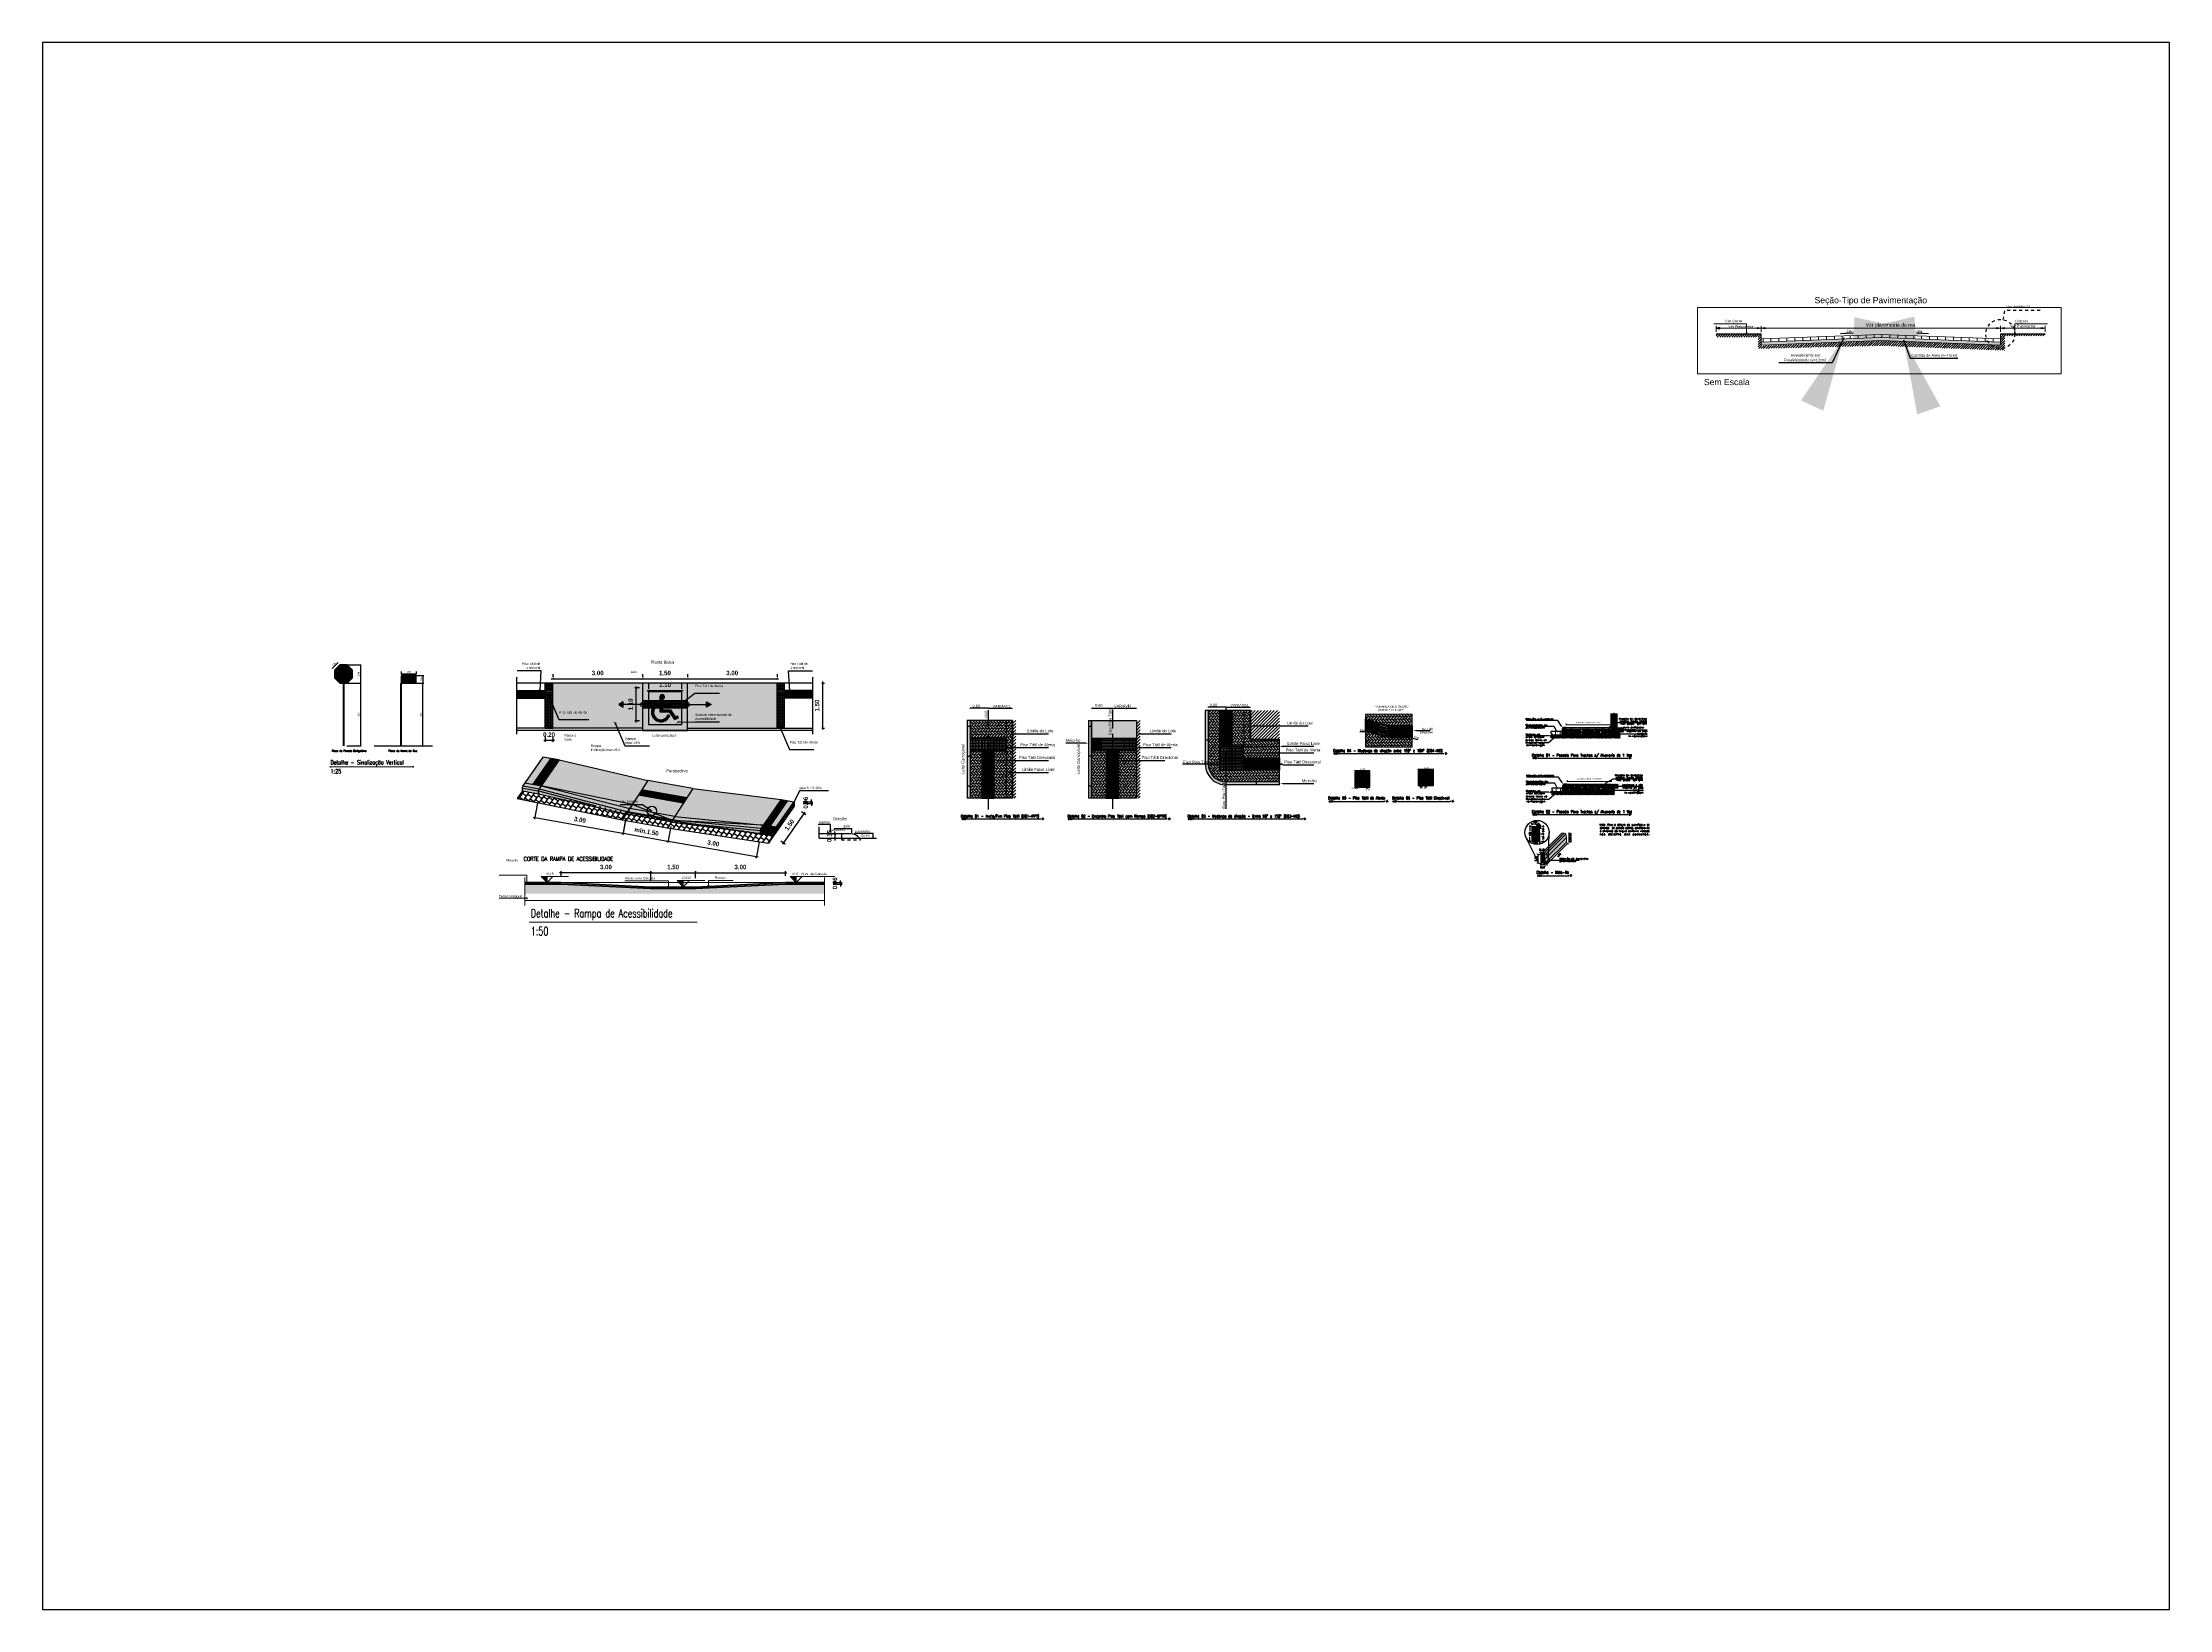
# Model space of a CAD drawing. Header units: feet. Extents: x 203667 to 205527, y 9204857 to 9205156.
# Drawn here: x 203667.4 to 203738.5, y 9204889.6 to 9204942 of the extents above; entities that cross this region are included whole.
import ezdxf
from ezdxf.enums import TextEntityAlignment as Align

# ---------------------------------------------------------------- set-up
doc = ezdxf.new("R2010")
doc.units = ezdxf.units.FT
doc.header["$LTSCALE"] = 0.3
doc.header["$MEASUREMENT"] = 0
for name, pattern in [('ACAD_ISO05W100', [33, 24, -3, 0, -3, 0, -3]), ('CONTINUO', [0]), ('DASHED2', [0.375, 0.25, -0.125])]:
    doc.linetypes.add(name, pattern=pattern)
for name, color, linetype, lineweight in [('C-ROAD-PROF', 1, 'Continuous', 35), ('LINHA', 7, 'Continuous', 9), ('PENA01', 7, 'DASHED2', 9), ('PENA015', 1, 'Continuous', 15), ('PENA02', 5, 'Continuous', 20), ('PENA04', 6, 'Continuous', 40)]:
    doc.layers.add(name, color=color, linetype=linetype, lineweight=lineweight)
for name, color, linetype in [('Edificação Existente', 1, 'Continuous'), ('Estacas', 7, 'CONTINUO'), ('ESTAQUEAMENTO', 7, 'CONTINUO'), ('F-HZ-ESTACA', 98, 'Continuous'), ('FOLHA_TEXTOS', 7, 'Continuous'), ('hachura', 5, 'Continuous'), ('LEGENDA', 7, 'CONTINUO'), ('PARALELO', 250, 'Continuous'), ('PAVIMENTAÇÃO NOVA', 12, 'Continuous'), ('PDF2_0', 7, 'Continuous'), ('PDF2_A_Cotas', 7, 'Continuous'), ('PDF2_A_Texto', 7, 'Continuous'), ('PDF2_Text', 7, 'Continuous'), ('PDF_A_Cotas', 7, 'Continuous'), ('PDF_A_TATIL', 7, 'Continuous'), ('PDF_A_Texto', 7, 'Continuous'), ('PDF_Text', 7, 'Continuous'), ('PERFIL-ESCALA', 7, 'Continuous'), ('PROJETOS', 7, 'Continuous')]:
    doc.layers.add(name, color=color, linetype=linetype)
for name, color, linetype, true_color in [('PDF2_A_Placas', 7, 'Continuous', 0xbfbfbf), ('PDF_0', 7, 'Continuous', 0x929498), ('PDF_A_Piso_Tatil', 7, 'Continuous', 0xffffa3)]:
    doc.layers.add(name, color=color, linetype=linetype, true_color=true_color)
doc.styles.add('Arial', font='arial.ttf')
doc.styles.add('Arnaldo', font='arial.ttf')
doc.styles.add('COTAS', font='ariblk.ttf', dxfattribs={"width": 0.75})
doc.styles.add('PDF Arial', font='arial.ttf')
doc.styles.add('PONTOS_DADOS', font='BOOKOS.TTF')
doc.styles.add('ROMANS', font='romans', dxfattribs={"height": 0.2})
doc.styles.add('texto', font='')
doc.styles.get('texto').set_extended_font_data('AvantGarde Bk BT')
doc.dimstyles.new('COTAS_100', dxfattribs={"dimscale": 100, "dimtxt": 0.002, "dimasz": 0.001, "dimexe": 0.0007, "dimexo": 0.004, "dimgap": 0.0015, "dimtad": 1, "dimzin": 0, "dimdsep": 46, "dimtxsty": 'COTAS', "dimblk1": 'ARCHTICK', "dimblk2": 'ARCHTICK', "dimsah": 1, "dimcen": 0.003, "dimdle": 0.0007, "dimaunit": 1, "dimadec": 0, "dimazin": 0, "dimtfac": 1, "dimtdec": 0, "dimtix": 1, "dimtmove": 0, "dimatfit": 3, "dimldrblk": 'ARCHTICK', "dimfxl": 1, "dimtolj": 1, "dimtzin": 0, "dimarcsym": 0})
doc.dimstyles.new('COTAS_25', dxfattribs={"dimscale": 25, "dimtxt": 0.002, "dimasz": 0.001, "dimexe": 0.0007, "dimexo": 0.004, "dimgap": 0.0015, "dimtad": 1, "dimzin": 0, "dimdsep": 46, "dimtxsty": 'COTAS', "dimblk1": 'ARCHTICK', "dimblk2": 'ARCHTICK', "dimsah": 1, "dimcen": 0.003, "dimdle": 0.0007, "dimaunit": 1, "dimadec": 0, "dimazin": 0, "dimtfac": 1, "dimtdec": 0, "dimtix": 1, "dimtmove": 0, "dimatfit": 3, "dimldrblk": 'ARCHTICK', "dimfxl": 1, "dimtolj": 1, "dimtzin": 0, "dimarcsym": 0})
doc.dimstyles.new('COTAS_75', dxfattribs={"dimscale": 75, "dimtxt": 0.002, "dimasz": 0.001, "dimexe": 0.0007, "dimexo": 0.004, "dimgap": 0.0015, "dimtad": 1, "dimzin": 0, "dimdsep": 46, "dimtxsty": 'COTAS', "dimblk1": 'ARCHTICK', "dimblk2": 'ARCHTICK', "dimsah": 1, "dimcen": 0.003, "dimdle": 0.0007, "dimaunit": 1, "dimadec": 0, "dimazin": 0, "dimtfac": 1, "dimtdec": 0, "dimtix": 1, "dimtmove": 0, "dimatfit": 3, "dimldrblk": 'ARCHTICK', "dimfxl": 1, "dimtolj": 1, "dimtzin": 0, "dimarcsym": 0})
doc.dimstyles.get("Standard").update_dxf_attribs({"dimtxt": 0.18, "dimasz": 0.18, "dimexe": 0.18, "dimexo": 0.0625, "dimgap": 0.09, "dimtad": 0, "dimtih": 1, "dimtoh": 1, "dimdec": 4, "dimzin": 0, "dimdsep": 46, "dimtxsty": 'Standard', "dimcen": 0.09, "dimadec": 0, "dimazin": 0, "dimtfac": 1, "dimtdec": 4, "dimtofl": 0, "dimtmove": 0, "dimatfit": 3, "dimfxl": 1, "dimtolj": 1, "dimtzin": 0, "dimarcsym": 0})
pattern_1 = [(55, (0.05187, 9.05663), (-0.1310643270862, 0.0917722298162), []), (145, (0.05187, 9.05663), (-0.1769504419943, 0.02624006627305), [0.16, -0.16])]

# ---------------------------------------------------------------- blocks, each defined once
blk = doc.blocks.new('_ArchTick')
at = {"color": 0, "linetype": 'ByBlock', "const_width": 0.15}
blk.add_lwpolyline([(-0.5, -0.5), (0.5, 0.5)], dxfattribs=at)
blk = doc.blocks.new('*D117')
at = {"layer": 'Defpoints', "color": 0, "transparency": 16777216}
for p in [(203677.152, 9204920.992), (203677.262, 9204921.235), (203677.328, 9204921.168)]:
    blk.add_point(p, dxfattribs=at)
at = {"layer": 'PENA015', "color": 0, "lineweight": -2, "transparency": 16777216}
for p, q in [((203677.073, 9204921.046), (203677.274, 9204921.247)), ((203677.081, 9204921.062), (203677.073, 9204921.071)), ((203677.258, 9204921.239), (203677.249, 9204921.247))]:
    blk.add_line(p, q, dxfattribs=at)
at = {"layer": 'PENA015', "color": 0, "lineweight": -2, "transparency": 16777216, "xscale": 0.025, "yscale": 0.025, "zscale": 0.025}
for p, rotation in [((203677.085, 9204921.058), 225.0000001131955), ((203677.262, 9204921.235), 45.00000011319547)]:
    blk.add_blockref('_ArchTick', p, dxfattribs=dict(at, rotation=rotation))
at = {"layer": 'PENA015', "color": 0, "lineweight": 25, "transparency": 16777216, "insert": (203677.129, 9204921.191), "char_height": 0.05, "attachment_point": 5, "rotation": 45, "style": 'COTAS'}
blk.add_mtext('\\A1;0.25', dxfattribs=at)
blk = doc.blocks.new('*D118')
at = {"layer": 'Defpoints', "color": 0, "transparency": 16777216}
for p in [(203677.453, 9204921.168), (203677.453, 9204920.565), (203678.02, 9204920.565)]:
    blk.add_point(p, dxfattribs=at)
at = {"layer": 'PENA015', "color": 0, "lineweight": -2, "transparency": 16777216}
for p, q in [((203677.553, 9204921.168), (203678.037, 9204921.168)), ((203678.02, 9204921.186), (203678.02, 9204920.547)), ((203677.553, 9204920.565), (203678.037, 9204920.565))]:
    blk.add_line(p, q, dxfattribs=at)
at = {"layer": 'PENA015', "color": 0, "lineweight": -2, "transparency": 16777216, "xscale": 0.025, "yscale": 0.025, "zscale": 0.025}
for p, rotation in [((203678.02, 9204921.168), 90), ((203678.02, 9204920.565), 270)]:
    blk.add_blockref('_ArchTick', p, dxfattribs=dict(at, rotation=rotation))
at = {"layer": 'PENA015', "color": 0, "lineweight": 25, "transparency": 16777216, "insert": (203677.956, 9204920.867), "char_height": 0.05, "attachment_point": 5, "rotation": 90, "style": 'COTAS'}
blk.add_mtext('\\A1;0.60', dxfattribs=at)
blk = doc.blocks.new('*D119')
at = {"layer": 'Defpoints', "color": 0, "transparency": 16777216}
for p in [(203677.453, 9204920.565), (203677.468, 9204918.465), (203678.02, 9204918.465)]:
    blk.add_point(p, dxfattribs=at)
at = {"layer": 'PENA015', "color": 0, "lineweight": -2, "transparency": 16777216}
for p, q in [((203677.553, 9204920.565), (203678.037, 9204920.565)), ((203678.02, 9204920.582), (203678.02, 9204918.447)), ((203677.568, 9204918.465), (203678.037, 9204918.465))]:
    blk.add_line(p, q, dxfattribs=at)
at = {"layer": 'PENA015', "color": 0, "lineweight": -2, "transparency": 16777216, "xscale": 0.025, "yscale": 0.025, "zscale": 0.025}
for p, rotation in [((203678.02, 9204920.565), 90), ((203678.02, 9204918.465), 270)]:
    blk.add_blockref('_ArchTick', p, dxfattribs=dict(at, rotation=rotation))
at = {"layer": 'PENA015', "color": 0, "lineweight": 25, "transparency": 16777216, "insert": (203677.956, 9204919.515), "char_height": 0.05, "attachment_point": 5, "rotation": 90, "style": 'COTAS'}
blk.add_mtext('\\A1;2.10', dxfattribs=at)
blk = doc.blocks.new('*D67')
at = {"layer": 'Defpoints', "color": 0, "transparency": 16777216}
for p in [(203679.473, 9204920.565), (203679.473, 9204918.465), (203680.093, 9204918.465)]:
    blk.add_point(p, dxfattribs=at)
at = {"layer": 'PENA015', "color": 0, "lineweight": -2, "transparency": 16777216}
for p, q in [((203679.573, 9204920.565), (203680.111, 9204920.565)), ((203680.093, 9204920.582), (203680.093, 9204918.447)), ((203679.573, 9204918.465), (203680.111, 9204918.465))]:
    blk.add_line(p, q, dxfattribs=at)
at = {"layer": 'PENA015', "color": 0, "lineweight": -2, "transparency": 16777216, "xscale": 0.025, "yscale": 0.025, "zscale": 0.025}
for p, rotation in [((203680.093, 9204920.565), 90), ((203680.093, 9204918.465), 270)]:
    blk.add_blockref('_ArchTick', p, dxfattribs=dict(at, rotation=rotation))
at = {"layer": 'PENA015', "color": 0, "lineweight": 25, "transparency": 16777216, "insert": (203680.03, 9204919.515), "char_height": 0.05, "attachment_point": 5, "rotation": 90, "style": 'COTAS'}
blk.add_mtext('\\A1;2.10', dxfattribs=at)
blk = doc.blocks.new('*D68')
at = {"layer": 'Defpoints', "color": 0, "transparency": 16777216}
for p in [(203679.473, 9204920.565), (203679.498, 9204920.815), (203680.118, 9204920.815)]:
    blk.add_point(p, dxfattribs=at)
at = {"layer": 'PENA015', "color": 0, "lineweight": -2, "transparency": 16777216}
for p, q in [((203679.573, 9204920.565), (203680.136, 9204920.565)), ((203679.598, 9204920.815), (203680.136, 9204920.815)), ((203680.118, 9204920.547), (203680.118, 9204920.832))]:
    blk.add_line(p, q, dxfattribs=at)
at = {"layer": 'PENA015', "color": 0, "lineweight": -2, "transparency": 16777216, "xscale": 0.025, "yscale": 0.025, "zscale": 0.025}
for p, rotation in [((203680.118, 9204920.815), 90), ((203680.118, 9204920.565), 270)]:
    blk.add_blockref('_ArchTick', p, dxfattribs=dict(at, rotation=rotation))
at = {"layer": 'PENA015', "color": 0, "lineweight": 25, "transparency": 16777216, "insert": (203680.055, 9204920.69), "char_height": 0.05, "attachment_point": 5, "rotation": 90, "style": 'COTAS'}
blk.add_mtext('\\A1;0.25', dxfattribs=at)
blk = doc.blocks.new('*D69')
at = {"layer": 'Defpoints', "color": 0, "transparency": 16777216}
for p in [(203679.383, 9204920.85), (203679.883, 9204920.875), (203679.883, 9204920.85)]:
    blk.add_point(p, dxfattribs=at)
at = {"layer": 'PENA015', "color": 0, "lineweight": -2, "transparency": 16777216}
for p, q in [((203679.383, 9204920.95), (203679.383, 9204920.893)), ((203679.883, 9204920.95), (203679.883, 9204920.893)), ((203679.365, 9204920.875), (203679.9, 9204920.875))]:
    blk.add_line(p, q, dxfattribs=at)
at = {"layer": 'PENA015', "color": 0, "lineweight": -2, "transparency": 16777216, "xscale": 0.025, "yscale": 0.025, "zscale": 0.025, "rotation": 180}
blk.add_blockref('_ArchTick', (203679.383, 9204920.875), dxfattribs=at)
at = {"layer": 'PENA015', "color": 0, "lineweight": -2, "transparency": 16777216, "xscale": 0.025, "yscale": 0.025, "zscale": 0.025}
blk.add_blockref('_ArchTick', (203679.883, 9204920.875), dxfattribs=at)
at = {"layer": 'PENA015', "color": 0, "lineweight": 25, "transparency": 16777216, "insert": (203679.633, 9204920.939), "char_height": 0.05, "attachment_point": 5, "style": 'COTAS'}
blk.add_mtext('\\A1;0.50', dxfattribs=at)
blk = doc.blocks.new('VDDIM_DEFAULT')
at = {"linetype": 'Continuous'}
blk.add_hatch(color=0, dxfattribs=at).paths.add_polyline_path([(0, 0), (-1, -0.1665), (-1, 0.1665)], flags=0)
at = {"color": 0, "linetype": 'Continuous'}
blk.add_lwpolyline([(0, 0), (-1, -0.1665), (-1, 0.1665), (0, 0)], dxfattribs=at)
blk = doc.blocks.new('A$C48b8ad30')
at = {"ltscale": 0.1}
for p, q in [((0, 1.97), (0, 0)), ((1.97, 1.97), (0, 1.97)), ((0.61, 1.29), (0.61, 1.16)), ((0.68, 1.67), (0.68, 0.77)), ((0.83, 1.53), (0.83, 1.31)), ((0.83, 1.31), (1.2, 1.31)), ((1.2, 1.31), (1.2, 1.18)), ((1.97, 1.97), (1.97, 0)), ((1.97, 0), (0, 0)), ((0.68, 0.77), (1.24, 0.77)), ((0.83, 1.18), (1.2, 1.18)), ((0.83, 1.18), (0.83, 0.9)), ((0.83, 0.9), (1.31, 0.9)), ((1.17, 0.61), (1.26, 0.49)), ((1.24, 0.77), (1.56, 0.32)), ((1.31, 0.9), (1.6, 0.47)), ((1.56, 0.32), (1.79, 0.42)), ((1.6, 0.47), (1.74, 0.53)), ((1.79, 0.42), (1.74, 0.53))]:
    blk.add_line(p, q, dxfattribs=at)
for centre, radius, start, end in [((0.74, 0.74), 0.568, 103.923, 334.3865), ((0.82, 1.67), 0.137, 276.0256, 180), ((0.74, 0.74), 0.446, 107.8234, 343.7958)]:
    blk.add_arc(centre, radius, start, end, dxfattribs=at)
blk = doc.blocks.new('*D124')
at = {"layer": 'Defpoints', "color": 0, "transparency": 16777216}
for p in [(203686.934, 9204916.324), (203688.442, 9204916.058), (203688.305, 9204915.279)]:
    blk.add_point(p, dxfattribs=at)
at = {"layer": 'PENA015', "color": 0, "lineweight": -2, "transparency": 16777216}
for p, q in [((203686.882, 9204916.028), (203686.788, 9204915.494)), ((203686.745, 9204915.554), (203688.356, 9204915.27)), ((203688.39, 9204915.763), (203688.296, 9204915.228))]:
    blk.add_line(p, q, dxfattribs=at)
at = {"layer": 'PENA015', "color": 0, "lineweight": -2, "transparency": 16777216, "xscale": 0.075, "yscale": 0.075, "zscale": 0.075}
for p, rotation in [((203686.797, 9204915.545), 169.999999947097), ((203688.305, 9204915.279), 349.999999947097)]:
    blk.add_blockref('_ArchTick', p, dxfattribs=dict(at, rotation=rotation))
at = {"layer": 'PENA015', "color": 0, "lineweight": 25, "transparency": 16777216, "insert": (203687.584, 9204915.599), "char_height": 0.15, "attachment_point": 5, "rotation": 350, "style": 'COTAS'}
blk.add_mtext('\\A1;mín.1.50', dxfattribs=at)
blk = doc.blocks.new('*D125')
at = {"layer": 'Defpoints', "color": 0, "transparency": 16777216}
for p in [(203684.45, 9204920.56), (203687.448, 9204920.709), (203687.448, 9204920.56)]:
    blk.add_point(p, dxfattribs=at)
at = {"layer": 'PENA015', "color": 0, "lineweight": -2, "transparency": 16777216}
for p, q in [((203684.398, 9204920.709), (203687.5, 9204920.709)), ((203684.45, 9204920.86), (203684.45, 9204920.761)), ((203687.448, 9204920.86), (203687.448, 9204920.761))]:
    blk.add_line(p, q, dxfattribs=at)
at = {"layer": 'PENA015', "color": 0, "lineweight": -2, "transparency": 16777216, "xscale": 0.075, "yscale": 0.075, "zscale": 0.075, "rotation": 180}
blk.add_blockref('_ArchTick', (203684.45, 9204920.709), dxfattribs=at)
at = {"layer": 'PENA015', "color": 0, "lineweight": -2, "transparency": 16777216, "xscale": 0.075, "yscale": 0.075, "zscale": 0.075}
blk.add_blockref('_ArchTick', (203687.448, 9204920.709), dxfattribs=at)
at = {"layer": 'PENA015', "color": 0, "lineweight": 25, "transparency": 16777216, "insert": (203685.949, 9204920.899), "char_height": 0.15, "attachment_point": 5, "style": 'COTAS'}
blk.add_mtext('\\A1;3.00', dxfattribs=at)
blk = doc.blocks.new('*D126')
at = {"layer": 'Defpoints', "color": 0, "transparency": 16777216}
for p in [(203687.448, 9204920.56), (203688.948, 9204920.709), (203688.948, 9204920.56)]:
    blk.add_point(p, dxfattribs=at)
at = {"layer": 'PENA015', "color": 0, "lineweight": -2, "transparency": 16777216}
for p, q in [((203687.395, 9204920.709), (203689, 9204920.709)), ((203687.448, 9204920.86), (203687.448, 9204920.761)), ((203688.948, 9204920.86), (203688.948, 9204920.761))]:
    blk.add_line(p, q, dxfattribs=at)
at = {"layer": 'PENA015', "color": 0, "lineweight": -2, "transparency": 16777216, "xscale": 0.075, "yscale": 0.075, "zscale": 0.075, "rotation": 180}
blk.add_blockref('_ArchTick', (203687.448, 9204920.709), dxfattribs=at)
at = {"layer": 'PENA015', "color": 0, "lineweight": -2, "transparency": 16777216, "xscale": 0.075, "yscale": 0.075, "zscale": 0.075}
blk.add_blockref('_ArchTick', (203688.948, 9204920.709), dxfattribs=at)
at = {"layer": 'PENA015', "color": 0, "lineweight": 25, "transparency": 16777216, "insert": (203688.198, 9204920.899), "char_height": 0.15, "attachment_point": 5, "style": 'COTAS'}
blk.add_mtext('\\A1;1.50', dxfattribs=at)
blk = doc.blocks.new('*D127')
at = {"layer": 'Defpoints', "color": 0, "transparency": 16777216}
for p in [(203688.948, 9204920.56), (203691.948, 9204920.709), (203691.948, 9204920.56)]:
    blk.add_point(p, dxfattribs=at)
at = {"layer": 'PENA015', "color": 0, "lineweight": -2, "transparency": 16777216}
for p, q in [((203688.895, 9204920.709), (203692, 9204920.709)), ((203688.948, 9204920.86), (203688.948, 9204920.761)), ((203691.948, 9204920.86), (203691.948, 9204920.761))]:
    blk.add_line(p, q, dxfattribs=at)
at = {"layer": 'PENA015', "color": 0, "lineweight": -2, "transparency": 16777216, "xscale": 0.075, "yscale": 0.075, "zscale": 0.075, "rotation": 180}
blk.add_blockref('_ArchTick', (203688.948, 9204920.709), dxfattribs=at)
at = {"layer": 'PENA015', "color": 0, "lineweight": -2, "transparency": 16777216, "xscale": 0.075, "yscale": 0.075, "zscale": 0.075}
blk.add_blockref('_ArchTick', (203691.948, 9204920.709), dxfattribs=at)
at = {"layer": 'PENA015', "color": 0, "lineweight": 25, "transparency": 16777216, "insert": (203690.448, 9204920.899), "char_height": 0.15, "attachment_point": 5, "style": 'COTAS'}
blk.add_mtext('\\A1;3.00', dxfattribs=at)
blk = doc.blocks.new('*D134')
at = {"layer": 'Defpoints', "color": 0, "transparency": 16777216}
for p in [(203693.883, 9204915.374), (203694.102, 9204915.524), (203694.102, 9204915.374)]:
    blk.add_point(p, dxfattribs=at)
at = {"layer": 'PENA015', "color": 0, "lineweight": -2, "transparency": 16777216}
for p, q in [((203693.802, 9204915.524), (203693.83, 9204915.524)), ((203693.802, 9204915.374), (203693.83, 9204915.374)), ((203693.883, 9204915.524), (203693.883, 9204915.599)), ((203693.883, 9204915.524), (203693.883, 9204915.374)), ((203693.883, 9204915.374), (203693.883, 9204915.299))]:
    blk.add_line(p, q, dxfattribs=at)
at = {"layer": 'PENA015', "color": 0, "lineweight": -2, "transparency": 16777216, "xscale": 0.075, "yscale": 0.075, "zscale": 0.075}
for p, rotation in [((203693.883, 9204915.524), 270), ((203693.883, 9204915.374), 90)]:
    blk.add_blockref('_ArchTick', p, dxfattribs=dict(at, rotation=rotation))
at = {"layer": 'PENA015', "color": 0, "lineweight": 25, "transparency": 16777216, "insert": (203693.693, 9204915.449), "char_height": 0.15, "attachment_point": 5, "rotation": 90, "style": 'COTAS'}
blk.add_mtext('\\A1;0.15', dxfattribs=at)
blk = doc.blocks.new('*D135')
at = {"layer": 'Defpoints', "color": 0, "transparency": 16777216}
for p in [(203688.442, 9204916.058), (203691.396, 9204915.536), (203691.259, 9204914.757)]:
    blk.add_point(p, dxfattribs=at)
at = {"layer": 'PENA015', "color": 0, "lineweight": -2, "transparency": 16777216}
for p, q in [((203688.253, 9204915.289), (203691.311, 9204914.748)), ((203688.39, 9204915.763), (203688.295, 9204915.228)), ((203691.344, 9204915.24), (203691.25, 9204914.706))]:
    blk.add_line(p, q, dxfattribs=at)
at = {"layer": 'PENA015', "color": 0, "lineweight": -2, "transparency": 16777216, "xscale": 0.075, "yscale": 0.075, "zscale": 0.075}
for p, rotation in [((203688.304, 9204915.279), 169.977850930443), ((203691.259, 9204914.757), 349.9778509304429)]:
    blk.add_blockref('_ArchTick', p, dxfattribs=dict(at, rotation=rotation))
at = {"layer": 'PENA015', "color": 0, "lineweight": 25, "transparency": 16777216, "insert": (203689.815, 9204915.205), "char_height": 0.15, "attachment_point": 5, "rotation": 349.97785, "style": 'COTAS'}
blk.add_mtext('\\A1;3.00', dxfattribs=at)
blk = doc.blocks.new('*D123')
at = {"layer": 'Defpoints', "color": 0, "transparency": 16777216}
for p in [(203684.199, 9204919.06), (203684.45, 9204919.06), (203684.199, 9204918.648)]:
    blk.add_point(p, dxfattribs=at)
at = {"layer": 'PENA015', "color": 0, "lineweight": -2, "transparency": 16777216}
for p, q in [((203684.503, 9204918.648), (203684.147, 9204918.648)), ((203684.199, 9204918.76), (203684.199, 9204918.596)), ((203684.45, 9204918.76), (203684.45, 9204918.596))]:
    blk.add_line(p, q, dxfattribs=at)
at = {"layer": 'PENA015', "color": 0, "lineweight": -2, "transparency": 16777216, "xscale": 0.075, "yscale": 0.075, "zscale": 0.075, "rotation": 180}
blk.add_blockref('_ArchTick', (203684.199, 9204918.648), dxfattribs=at)
at = {"layer": 'PENA015', "color": 0, "lineweight": -2, "transparency": 16777216, "xscale": 0.075, "yscale": 0.075, "zscale": 0.075}
blk.add_blockref('_ArchTick', (203684.45, 9204918.648), dxfattribs=at)
at = {"layer": 'PENA015', "color": 0, "lineweight": 25, "transparency": 16777216, "insert": (203684.325, 9204918.838), "char_height": 0.15, "attachment_point": 5, "style": 'COTAS'}
blk.add_mtext('\\A1;0.20', dxfattribs=at)
blk = doc.blocks.new('*D136')
at = {"layer": 'Defpoints', "color": 0, "transparency": 16777216}
for p in [(203693.148, 9204920.56), (203693.476, 9204920.56), (203693.148, 9204919.06)]:
    blk.add_point(p, dxfattribs=at)
at = {"layer": 'PENA015', "color": 0, "lineweight": -2, "transparency": 16777216}
for p, q in [((203693.448, 9204920.56), (203693.529, 9204920.56)), ((203693.476, 9204919.008), (203693.476, 9204920.613)), ((203693.448, 9204919.06), (203693.529, 9204919.06))]:
    blk.add_line(p, q, dxfattribs=at)
at = {"layer": 'PENA015', "color": 0, "lineweight": -2, "transparency": 16777216, "xscale": 0.075, "yscale": 0.075, "zscale": 0.075}
for p, rotation in [((203693.476, 9204920.56), 90), ((203693.476, 9204919.06), 270)]:
    blk.add_blockref('_ArchTick', p, dxfattribs=dict(at, rotation=rotation))
at = {"layer": 'PENA015', "color": 0, "lineweight": 25, "transparency": 16777216, "insert": (203693.286, 9204919.81), "char_height": 0.15, "attachment_point": 5, "rotation": 90, "style": 'COTAS'}
blk.add_mtext('\\A1;1.50', dxfattribs=at)
blk = doc.blocks.new('*D137')
at = {"layer": 'Defpoints', "color": 0, "transparency": 16777216}
for p in [(203692.518, 9204916.444), (203692.861, 9204916.203), (203691.829, 9204915.461)]:
    blk.add_point(p, dxfattribs=at)
at = {"layer": 'PENA015', "color": 0, "lineweight": -2, "transparency": 16777216}
for p, q in [((203692.142, 9204915.177), (203692.891, 9204916.246)), ((203692.763, 9204916.272), (203692.904, 9204916.173)), ((203692.075, 9204915.289), (203692.215, 9204915.19))]:
    blk.add_line(p, q, dxfattribs=at)
at = {"layer": 'PENA015', "color": 0, "lineweight": -2, "transparency": 16777216, "xscale": 0.075, "yscale": 0.075, "zscale": 0.075}
for p, rotation in [((203692.861, 9204916.203), 54.9999999862992), ((203692.172, 9204915.22), 234.9999999862992)]:
    blk.add_blockref('_ArchTick', p, dxfattribs=dict(at, rotation=rotation))
at = {"layer": 'PENA015', "color": 0, "lineweight": 25, "transparency": 16777216, "insert": (203692.361, 9204915.821), "char_height": 0.15, "attachment_point": 5, "rotation": 55, "style": 'COTAS'}
blk.add_mtext('\\A1;1.50', dxfattribs=at)
blk = doc.blocks.new('*D128')
at = {"layer": 'Defpoints', "color": 0, "transparency": 16777216}
for p in [(203683.985, 9204916.852), (203686.939, 9204916.331), (203686.8, 9204915.545)]:
    blk.add_point(p, dxfattribs=at)
at = {"layer": 'PENA015', "color": 0, "lineweight": -2, "transparency": 16777216}
for p, q in [((203683.794, 9204916.075), (203686.852, 9204915.535)), ((203683.933, 9204916.556), (203683.837, 9204916.014)), ((203686.887, 9204916.035), (203686.791, 9204915.493))]:
    blk.add_line(p, q, dxfattribs=at)
at = {"layer": 'PENA015', "color": 0, "lineweight": -2, "transparency": 16777216, "xscale": 0.075, "yscale": 0.075, "zscale": 0.075}
for p, rotation in [((203683.846, 9204916.066), 169.9999999866669), ((203686.8, 9204915.545), 349.9999999866669)]:
    blk.add_blockref('_ArchTick', p, dxfattribs=dict(at, rotation=rotation))
at = {"layer": 'PENA015', "color": 0, "lineweight": 25, "transparency": 16777216, "insert": (203685.356, 9204915.992), "char_height": 0.15, "attachment_point": 5, "rotation": 350, "style": 'COTAS'}
blk.add_mtext('\\A1;3.00', dxfattribs=at)
blk = doc.blocks.new('*D129')
at = {"layer": 'Defpoints', "color": 0, "transparency": 16777216}
for p in [(203687.653, 9204920.27), (203688.751, 9204920.314), (203688.751, 9204920.27)]:
    blk.add_point(p, dxfattribs=at)
at = {"layer": 'PENA015', "color": 0, "lineweight": -2, "transparency": 16777216}
for p, q in [((203687.6, 9204920.314), (203688.803, 9204920.314)), ((203687.653, 9204920.57), (203687.653, 9204920.367)), ((203688.751, 9204920.57), (203688.751, 9204920.367))]:
    blk.add_line(p, q, dxfattribs=at)
at = {"layer": 'PENA015', "color": 0, "lineweight": -2, "transparency": 16777216, "xscale": 0.075, "yscale": 0.075, "zscale": 0.075, "rotation": 180}
blk.add_blockref('_ArchTick', (203687.653, 9204920.314), dxfattribs=at)
at = {"layer": 'PENA015', "color": 0, "lineweight": -2, "transparency": 16777216, "xscale": 0.075, "yscale": 0.075, "zscale": 0.075}
blk.add_blockref('_ArchTick', (203688.751, 9204920.314), dxfattribs=at)
at = {"layer": 'PENA015', "color": 0, "lineweight": 25, "transparency": 16777216, "insert": (203688.202, 9204920.505), "char_height": 0.15, "attachment_point": 5, "style": 'COTAS'}
blk.add_mtext('\\A1;1.10', dxfattribs=at)
blk = doc.blocks.new('*D130')
at = {"layer": 'Defpoints', "color": 0, "transparency": 16777216}
for p in [(203687.241, 9204920.4), (203687.653, 9204920.4), (203687.653, 9204919.302)]:
    blk.add_point(p, dxfattribs=at)
at = {"layer": 'PENA015', "color": 0, "lineweight": -2, "transparency": 16777216}
for p, q in [((203687.353, 9204920.4), (203687.189, 9204920.4)), ((203687.241, 9204919.25), (203687.241, 9204920.453)), ((203687.353, 9204919.302), (203687.189, 9204919.302))]:
    blk.add_line(p, q, dxfattribs=at)
at = {"layer": 'PENA015', "color": 0, "lineweight": -2, "transparency": 16777216, "xscale": 0.075, "yscale": 0.075, "zscale": 0.075}
for p, rotation in [((203687.241, 9204920.4), 90), ((203687.241, 9204919.302), 270)]:
    blk.add_blockref('_ArchTick', p, dxfattribs=dict(at, rotation=rotation))
at = {"layer": 'PENA015', "color": 0, "lineweight": 25, "transparency": 16777216, "insert": (203687.051, 9204919.851), "char_height": 0.15, "attachment_point": 5, "rotation": 90, "style": 'COTAS'}
blk.add_mtext('\\A1;1.10', dxfattribs=at)
blk = doc.blocks.new('*D131')
at = {"layer": 'Defpoints', "color": 0, "transparency": 16777216}
for p in [(203689.22, 9204914.221), (203687.724, 9204913.742), (203689.22, 9204913.742)]:
    blk.add_point(p, dxfattribs=at)
at = {"layer": 'PENA015', "color": 0, "lineweight": -2, "transparency": 16777216}
for p, q in [((203687.671, 9204914.222), (203689.273, 9204914.221)), ((203687.724, 9204914.042), (203687.724, 9204914.274)), ((203689.22, 9204914.042), (203689.22, 9204914.274))]:
    blk.add_line(p, q, dxfattribs=at)
at = {"layer": 'PENA015', "color": 0, "lineweight": -2, "transparency": 16777216, "xscale": 0.075, "yscale": 0.075, "zscale": 0.075}
for p, rotation in [((203687.724, 9204914.222), 179.9933166144687), ((203689.22, 9204914.221), 359.9933166144688)]:
    blk.add_blockref('_ArchTick', p, dxfattribs=dict(at, rotation=rotation))
at = {"layer": 'PENA015', "color": 0, "lineweight": 25, "transparency": 16777216, "insert": (203688.472, 9204914.411), "char_height": 0.15, "attachment_point": 5, "rotation": 359.99332, "style": 'COTAS'}
blk.add_mtext('\\A1;1.50', dxfattribs=at)
blk = doc.blocks.new('*D132')
at = {"layer": 'Defpoints', "color": 0, "transparency": 16777216}
for p in [(203692.224, 9204914.223), (203692.224, 9204913.822), (203689.22, 9204913.742)]:
    blk.add_point(p, dxfattribs=at)
at = {"layer": 'PENA015', "color": 0, "lineweight": -2, "transparency": 16777216}
for p, q in [((203689.168, 9204914.223), (203692.276, 9204914.223)), ((203689.22, 9204914.042), (203689.22, 9204914.275)), ((203692.224, 9204914.122), (203692.224, 9204914.275))]:
    blk.add_line(p, q, dxfattribs=at)
at = {"layer": 'PENA015', "color": 0, "lineweight": -2, "transparency": 16777216, "xscale": 0.075, "yscale": 0.075, "zscale": 0.075, "rotation": 180}
blk.add_blockref('_ArchTick', (203689.22, 9204914.223), dxfattribs=at)
at = {"layer": 'PENA015', "color": 0, "lineweight": -2, "transparency": 16777216, "xscale": 0.075, "yscale": 0.075, "zscale": 0.075}
blk.add_blockref('_ArchTick', (203692.224, 9204914.223), dxfattribs=at)
at = {"layer": 'PENA015', "color": 0, "transparency": 16777216, "insert": (203690.722, 9204914.413), "char_height": 0.15, "attachment_point": 5, "style": 'COTAS'}
blk.add_mtext('\\A1;3.00', dxfattribs=at)
blk = doc.blocks.new('*D133')
at = {"layer": 'Defpoints', "color": 0, "transparency": 16777216}
for p in [(203684.724, 9204914.223), (203684.724, 9204913.822), (203687.724, 9204913.672)]:
    blk.add_point(p, dxfattribs=at)
at = {"layer": 'PENA015', "color": 0, "lineweight": -2, "transparency": 16777216}
for p, q in [((203687.776, 9204914.223), (203684.671, 9204914.223)), ((203684.724, 9204914.122), (203684.724, 9204914.275)), ((203687.724, 9204913.972), (203687.724, 9204914.275))]:
    blk.add_line(p, q, dxfattribs=at)
at = {"layer": 'PENA015', "color": 0, "lineweight": -2, "transparency": 16777216, "xscale": 0.075, "yscale": 0.075, "zscale": 0.075, "rotation": 180}
blk.add_blockref('_ArchTick', (203684.724, 9204914.223), dxfattribs=at)
at = {"layer": 'PENA015', "color": 0, "lineweight": -2, "transparency": 16777216, "xscale": 0.075, "yscale": 0.075, "zscale": 0.075}
blk.add_blockref('_ArchTick', (203687.724, 9204914.223), dxfattribs=at)
at = {"layer": 'PENA015', "color": 0, "transparency": 16777216, "insert": (203686.224, 9204914.413), "char_height": 0.15, "attachment_point": 5, "style": 'COTAS'}
blk.add_mtext('\\A1;3.00', dxfattribs=at)
blk = doc.blocks.new('*D138')
at = {"layer": 'Defpoints', "color": 0, "transparency": 16777216}
for p in [(203692.518, 9204916.594), (203692.518, 9204916.533), (203693.096, 9204916.533)]:
    blk.add_point(p, dxfattribs=at)
at = {"layer": 'PENA015', "color": 0, "lineweight": -2, "transparency": 16777216}
for p, q in [((203693.096, 9204916.594), (203693.096, 9204916.669)), ((203692.818, 9204916.594), (203693.148, 9204916.594)), ((203692.818, 9204916.533), (203693.148, 9204916.533)), ((203693.096, 9204916.594), (203693.096, 9204916.533)), ((203693.096, 9204916.533), (203693.096, 9204916.458))]:
    blk.add_line(p, q, dxfattribs=at)
at = {"layer": 'PENA015', "color": 0, "lineweight": -2, "transparency": 16777216, "xscale": 0.075, "yscale": 0.075, "zscale": 0.075}
for p, rotation in [((203693.096, 9204916.594), 270), ((203693.096, 9204916.533), 90)]:
    blk.add_blockref('_ArchTick', p, dxfattribs=dict(at, rotation=rotation))
at = {"layer": 'PENA015', "color": 0, "lineweight": 25, "transparency": 16777216, "insert": (203692.906, 9204916.563), "char_height": 0.15, "attachment_point": 5, "rotation": 90, "style": 'COTAS'}
blk.add_mtext('\\A1;0.06', dxfattribs=at)
blk = doc.blocks.new('*D139')
at = {"layer": 'Defpoints', "color": 0, "transparency": 16777216}
for p in [(203693.524, 9204913.892), (203693.524, 9204913.842), (203694.072, 9204913.842)]:
    blk.add_point(p, dxfattribs=at)
at = {"layer": 'PENA015', "color": 0, "lineweight": -2, "transparency": 16777216}
for p, q in [((203693.824, 9204913.892), (203694.125, 9204913.892)), ((203693.824, 9204913.842), (203694.125, 9204913.842)), ((203694.072, 9204913.892), (203694.072, 9204913.967)), ((203694.072, 9204913.892), (203694.072, 9204913.842)), ((203694.072, 9204913.842), (203694.072, 9204913.767))]:
    blk.add_line(p, q, dxfattribs=at)
at = {"layer": 'PENA015', "color": 0, "lineweight": -2, "transparency": 16777216, "xscale": 0.075, "yscale": 0.075, "zscale": 0.075}
for p, rotation in [((203694.072, 9204913.892), 270), ((203694.072, 9204913.842), 90)]:
    blk.add_blockref('_ArchTick', p, dxfattribs=dict(at, rotation=rotation))
at = {"layer": 'PENA015', "color": 0, "lineweight": 25, "transparency": 16777216, "insert": (203693.882, 9204913.867), "char_height": 0.15, "attachment_point": 5, "rotation": 90, "style": 'COTAS'}
blk.add_mtext('\\A1;0.06', dxfattribs=at)

msp = doc.modelspace()

# ---------------------------------------------------------------- hatches: boundary and pattern name
at = {"lineweight": 20}
h = msp.add_hatch(dxfattribs=at)
h.set_pattern_fill('ANSI31', color=24, scale=0.454533, style=0)
h.set_pattern_definition([(45, (203716.954807, 9204960.171437), (-0.04017546, 0.04017546), [])])
h.paths.add_polyline_path([(203732.998, 9204932.167), (203734.345, 9204932.167), (203734.345, 9204932.236), (203732.845, 9204932.236), (203732.845, 9204931.862), (203728.845, 9204932.012), (203724.845, 9204931.836), (203724.845, 9204932.23), (203724.745, 9204932.23), (203723.345, 9204932.23), (203723.345, 9204932.128), (203724.745, 9204932.123), (203724.745, 9204931.744), (203728.845, 9204931.843), (203732.998, 9204931.685)])
h = msp.add_hatch(dxfattribs=at)
h.set_pattern_fill('AR-CONC', color=256, scale=0.01, angle=45, style=0)
h.set_pattern_definition([(95, (-48087.85412, -4862.243123), (0.05515519991722, 0.0462807078812), [0.0075, -0.0825]), (40, (-48087.85412, -4862.24312), (-0.0629992167391, 0.0433768149598), [0.006, -0.066]), (145.45144446, (-48087.84952, -4862.23927), (-0.0078440164338, 0.0896575221332), [0.0063740192, -0.0701142112]), (91.1842, (-48087.86826, -4862.22898), (0.0871693387946, 0.06376137762145), [0.01125, -0.12375]), (141.63563549, (-48087.861, -4862.22367), (-0.0027900068384, 0.1349711668191), [0.0095610342, -0.105171376]), (36.18416399, (-48087.86826, -4862.22898), (-0.0027900068466, 0.1349711667396), [0.009, -0.0990000001]), (66, (-48087.857655, -4862.225446), (0.07067715721143, 0.01373824764678), [0.0075, -0.0825]), (11, (-48087.857655, -4862.225446), (-0.0340708593062, 0.0684808435399), [0.006, -0.066]), (116.45144474, (-48087.851765, -4862.2243), (0.0366062974997, 0.08221909055837), [0.006374019, -0.0701142112]), (82.5, (-48087.85412, -4862.243123), (-0.022679318530634, 0.024398981761255), [0, -0.0652, 0, -0.067, 0, -0.06625]), (52.5, (-48087.85412, -4862.243123), (-0.00928729422025, 0.04649094499004), [0, -0.0382, 0, -0.0637, 0, -0.02525]), (12.5, (-48087.869888, -4862.258892), (0.03934181673192, 0.036152076181486), [0, -0.025, 0, -0.078, 0, -0.1035]), (2.5, (-48087.87696, -4862.265963), (0.03415899831985, 0.0483159806874), [0, -0.0325, 0, -0.0518, 0, -0.0735])])
h.paths.add_polyline_path([(203728.845, 9204932.113), (203724.845, 9204931.963), (203724.845, 9204931.862), (203728.845, 9204932.012), (203732.845, 9204931.862), (203732.845, 9204931.963)])
at = {"layer": 'Edificação Existente', "lineweight": 25}
h = msp.add_hatch(color=1, dxfattribs=at)
h.paths.add_polyline_path([(203677.578, 9204921.168), (203677.328, 9204921.168), (203677.152, 9204920.992), (203677.152, 9204920.742), (203677.328, 9204920.565), (203677.578, 9204920.565), (203677.755, 9204920.742), (203677.755, 9204920.992)])
h.paths.add_polyline_path([(203677.745, 9204920.987), (203677.745, 9204920.746), (203677.574, 9204920.575), (203677.333, 9204920.575), (203677.162, 9204920.746), (203677.162, 9204920.987), (203677.333, 9204921.158), (203677.574, 9204921.158)], flags=16)
h.paths.add_polyline_path([(203677.725, 9204920.979), (203677.725, 9204920.754), (203677.566, 9204920.595), (203677.341, 9204920.595), (203677.182, 9204920.754), (203677.182, 9204920.979), (203677.341, 9204921.138), (203677.566, 9204921.138)], flags=0)
for color, points in [(1, [(203677.725, 9204920.979), (203677.566, 9204921.138), (203677.341, 9204921.138), (203677.182, 9204920.979), (203677.182, 9204920.754), (203677.341, 9204920.595), (203677.566, 9204920.595), (203677.725, 9204920.754)]), (7, [(203677.468, 9204920.565), (203677.438, 9204920.565), (203677.438, 9204918.465), (203677.468, 9204918.465)]), (7, [(203679.383, 9204920.765), (203679.353, 9204920.765), (203679.353, 9204918.465), (203679.383, 9204918.465)])]:
    msp.add_hatch(color=color, dxfattribs=at).paths.add_polyline_path(points)
h = msp.add_hatch(color=5, dxfattribs=at)
h.dxf.hatch_style = 1
h.paths.add_polyline_path([(203679.858, 9204920.815), (203679.408, 9204920.815, 0.414214), (203679.383, 9204920.79), (203679.383, 9204920.59, 0.414214), (203679.408, 9204920.565), (203679.858, 9204920.565, 0.414214), (203679.883, 9204920.59), (203679.883, 9204920.79, 0.414214)])
h.paths.add_polyline_path([(203679.878, 9204920.79), (203679.878, 9204920.59, -0.414214), (203679.858, 9204920.57), (203679.408, 9204920.57, -0.414214), (203679.388, 9204920.59), (203679.388, 9204920.79, -0.414214), (203679.408, 9204920.81), (203679.858, 9204920.81, -0.414214)], flags=16)
h.paths.add_polyline_path([(203679.868, 9204920.79), (203679.868, 9204920.59, -0.414214), (203679.858, 9204920.58), (203679.408, 9204920.58, -0.414214), (203679.398, 9204920.59), (203679.398, 9204920.79, -0.414214), (203679.408, 9204920.8), (203679.858, 9204920.8, -0.414214)], flags=0)
h = msp.add_hatch(color=7, dxfattribs=at)
h.dxf.hatch_style = 1
h.paths.add_polyline_path([(203679.858, 9204920.81), (203679.408, 9204920.81, 0.414214), (203679.388, 9204920.79), (203679.388, 9204920.59, 0.414214), (203679.408, 9204920.57), (203679.858, 9204920.57, 0.414214), (203679.878, 9204920.59), (203679.878, 9204920.79, 0.414214)])
h.paths.add_polyline_path([(203679.868, 9204920.79), (203679.868, 9204920.59, -0.414214), (203679.858, 9204920.58), (203679.408, 9204920.58, -0.414214), (203679.398, 9204920.59), (203679.398, 9204920.79, -0.414214), (203679.408, 9204920.8), (203679.858, 9204920.8, -0.414214)], flags=16)
h = msp.add_hatch(color=5, dxfattribs=at)
h.dxf.hatch_style = 1
h.paths.add_polyline_path([(203679.868, 9204920.79, 0.414214), (203679.858, 9204920.8), (203679.408, 9204920.8, 0.414214), (203679.398, 9204920.79), (203679.398, 9204920.59, 0.414214), (203679.408, 9204920.58), (203679.858, 9204920.58, 0.414214), (203679.868, 9204920.59)])
at = {"layer": 'F-HZ-ESTACA'}
h = msp.add_hatch(color=5, dxfattribs=at)
h.dxf.hatch_style = 1
h.paths.add_polyline_path([(203691.948, 9204919.06), (203692.198, 9204919.06), (203692.198, 9204920.56), (203691.948, 9204920.56)])
h.paths.add_polyline_path([(203684.198, 9204919.06), (203684.448, 9204919.06), (203684.448, 9204920.56), (203684.198, 9204920.56)])
at = {"layer": 'F-HZ-ESTACA', "true_color": 0x7aafdf}
h = msp.add_hatch(color=143, dxfattribs=at)
h.dxf.hatch_style = 1
h.paths.add_polyline_path([(203687.448, 9204920.56), (203684.448, 9204920.56), (203684.448, 9204919.06), (203687.448, 9204919.06)])
h.paths.add_polyline_path([(203688.948, 9204920.56), (203687.448, 9204920.56), (203687.448, 9204918.98), (203688.948, 9204918.98)])
h.paths.add_polyline_path([(203691.948, 9204920.56), (203688.948, 9204920.56), (203688.948, 9204919.06), (203691.948, 9204919.06)])
at = {"layer": 'F-HZ-ESTACA'}
h = msp.add_hatch(color=5, dxfattribs=at)
h.dxf.hatch_style = 1
h.paths.add_polyline_path([(203688.948, 9204919.97), (203687.448, 9204919.97), (203687.448, 9204919.72), (203688.948, 9204919.72)])
at = {"layer": 'F-HZ-ESTACA', "true_color": 0xffffff}
h = msp.add_hatch(color=7, dxfattribs=at)
h.dxf.hatch_style = 1
h.paths.add_polyline_path([(203687.99, 9204919.818), (203687.99, 9204919.888, 1.576713), (203688.351, 9204919.445), (203688.305, 9204919.512, -1.663825)])
at = {"layer": 'F-HZ-ESTACA'}
h = msp.add_hatch(color=7, dxfattribs=at)
h.dxf.hatch_style = 1
h.paths.add_polyline_path([(203688.117, 9204919.67), (203688.117, 9204919.831), (203688.32, 9204919.831), (203688.32, 9204919.899), (203688.117, 9204919.899), (203688.117, 9204920.025, 2.245362), (203688.033, 9204920.101), (203688.033, 9204919.603), (203688.345, 9204919.603), (203688.52, 9204919.349), (203688.647, 9204919.407), (203688.618, 9204919.469), (203688.543, 9204919.435), (203688.381, 9204919.67)])
at = {"layer": 'F-HZ-ESTACA', "true_color": 0xffffff}
h = msp.add_hatch(color=7, dxfattribs=at)
h.dxf.hatch_style = 1
h.paths.add_polyline_path([(203688.381, 9204919.67), (203688.117, 9204919.67), (203688.117, 9204919.831), (203688.32, 9204919.831), (203688.32, 9204919.899), (203688.117, 9204919.899), (203688.117, 9204920.025, 2.245362), (203688.033, 9204920.101), (203688.033, 9204919.603), (203688.345, 9204919.603), (203688.52, 9204919.349), (203688.647, 9204919.407), (203688.618, 9204919.469), (203688.543, 9204919.435)])
at = {"layer": 'F-HZ-ESTACA', "true_color": 0x7aafdf}
h = msp.add_hatch(color=143, dxfattribs=at)
h.dxf.hatch_style = 1
h.paths.add_polyline_path([(203683.518, 9204917.227), (203683.789, 9204917.18), (203684.391, 9204918.04), (203684.12, 9204918.088)])
h = msp.add_hatch(color=143, dxfattribs=at)
h.dxf.hatch_style = 1
h.paths.add_polyline_path([(203687.626, 9204917.311), (203684.664, 9204917.996), (203684.062, 9204917.136), (203687.025, 9204916.374)])
at = {"layer": 'F-HZ-ESTACA'}
h = msp.add_hatch(dxfattribs=at)
h.set_pattern_fill('AR-B88', color=1, scale=0.02, angle=55)
h.set_pattern_definition(pattern_1)
h.paths.add_polyline_path([(203683.973, 9204916.859), (203683.432, 9204916.955), (203683.26, 9204916.709), (203686.767, 9204915.993), (203686.913, 9204916.244)])
h.paths.add_polyline_path([(203688.442, 9204915.967), (203686.939, 9204916.239), (203686.913, 9204916.244), (203686.767, 9204915.993), (203688.27, 9204915.721)])
h = msp.add_hatch(color=253, dxfattribs=at)
h.dxf.hatch_style = 1
h.paths.add_polyline_path([(203683.973, 9204917.009), (203683.447, 9204917.126), (203683.432, 9204917.053), (203683.432, 9204916.955), (203683.973, 9204916.859)])
h.paths.add_polyline_path([(203684.06, 9204917.132), (203683.518, 9204917.227), (203683.447, 9204917.126), (203683.973, 9204917.009)])
h.paths.add_polyline_path([(203683.973, 9204917.009), (203683.973, 9204916.859), (203686.939, 9204916.177), (203686.939, 9204916.239)])
h.paths.add_polyline_path([(203684.06, 9204917.132), (203683.973, 9204917.009), (203686.939, 9204916.239), (203687.023, 9204916.37)])
at = {"layer": 'F-HZ-ESTACA', "true_color": 0x7aafdf}
h = msp.add_hatch(color=143, dxfattribs=at)
h.dxf.hatch_style = 1
h.paths.add_polyline_path([(203688.929, 9204916.727), (203689.13, 9204917.041), (203687.623, 9204917.307), (203687.425, 9204916.997)])
h.paths.add_polyline_path([(203688.526, 9204916.097), (203688.812, 9204916.545), (203687.308, 9204916.815), (203687.023, 9204916.37)])
h = msp.add_hatch(color=143, dxfattribs=at)
h.dxf.hatch_style = 1
h.paths.add_polyline_path([(203691.488, 9204915.817), (203692.085, 9204916.67), (203689.13, 9204917.041), (203688.526, 9204916.097)])
at = {"layer": 'F-HZ-ESTACA'}
h = msp.add_hatch(color=253, dxfattribs=at)
h.dxf.hatch_style = 1
h.paths.add_polyline_path([(203687.023, 9204916.37), (203686.939, 9204916.239), (203688.442, 9204915.967), (203688.526, 9204916.097)])
h.paths.add_polyline_path([(203686.939, 9204916.239), (203686.939, 9204916.177), (203688.442, 9204915.907), (203688.442, 9204915.967)])
h = msp.add_hatch(dxfattribs=at)
h.set_pattern_fill('AR-B88', color=1, scale=0.02, angle=55)
h.set_pattern_definition(pattern_1)
h.paths.add_polyline_path([(203691.829, 9204915.461), (203691.396, 9204915.536), (203688.441, 9204915.965), (203688.27, 9204915.721), (203691.661, 9204915.215)])
h = msp.add_hatch(color=253, dxfattribs=at)
h.dxf.hatch_style = 1
h.paths.add_polyline_path([(203691.489, 9204915.817), (203688.526, 9204916.097), (203688.442, 9204915.966), (203691.398, 9204915.687)])
h.paths.add_polyline_path([(203688.442, 9204915.966), (203688.442, 9204915.907), (203691.398, 9204915.536), (203691.398, 9204915.687)])
at = {"layer": 'F-HZ-ESTACA', "true_color": 0x7aafdf}
h = msp.add_hatch(color=143, dxfattribs=at)
h.dxf.hatch_style = 1
h.paths.add_polyline_path([(203692.518, 9204916.533), (203692.518, 9204916.594), (203691.92, 9204915.741), (203691.92, 9204915.67)])
h.paths.add_polyline_path([(203692.518, 9204916.594), (203692.301, 9204916.632), (203691.704, 9204915.779), (203691.92, 9204915.741)])
at = {"layer": 'F-HZ-ESTACA'}
h = msp.add_hatch(color=253, dxfattribs=at)
h.dxf.hatch_style = 1
h.paths.add_polyline_path([(203691.92, 9204915.741), (203691.829, 9204915.611), (203691.829, 9204915.461), (203691.83, 9204915.461), (203691.92, 9204915.591)])
h.paths.add_polyline_path([(203691.92, 9204915.741), (203691.488, 9204915.817), (203691.396, 9204915.687), (203691.829, 9204915.611)])
h.paths.add_polyline_path([(203691.829, 9204915.611), (203691.396, 9204915.687), (203691.396, 9204915.536), (203691.829, 9204915.461)])
at = {"layer": 'F-HZ-ESTACA', "true_color": 0x7aafdf}
h = msp.add_hatch(color=143, dxfattribs=at)
h.dxf.hatch_style = 1
h.paths.add_polyline_path([(203693.528, 9204913.892), (203692.224, 9204913.892), (203689.224, 9204913.742), (203687.724, 9204913.742), (203684.724, 9204913.892), (203683.517, 9204913.892), (203683.52, 9204913.842), (203684.72, 9204913.842), (203687.729, 9204913.692), (203689.23, 9204913.692), (203692.223, 9204913.842), (203693.528, 9204913.842)])
at = {"layer": 'LINHA'}
h = msp.add_hatch(dxfattribs=at)
h.set_pattern_fill('AR-CONC', color=34, scale=0.01)
h.set_pattern_definition([(50, (0.05187, 9.05663), (0.07172601826008, -0.00627521349826), [0.0075, -0.0825]), (355, (0.05187, 9.05663), (-0.0138751333613, 0.07521921337), [0.006, -0.066]), (100.45144446, (0.05785, 9.05611), (0.0578508846727, 0.06894399909686), [0.0063740192, -0.0701142112]), (46.1842, (0.05187, 9.07663), (0.10672413306716, -0.0165519280793), [0.01125, -0.12375]), (96.63563549, (0.06076, 9.07525), (0.0934661945674, 0.0974118600775), [0.0095610342, -0.105171376]), (351.18416399, (0.05187, 9.07663), (0.0934661945055, 0.097411860027), [0.009, -0.0990000001]), (21, (0.06187, 9.07163), (0.05969070521185, -0.04026188906653), [0.0075, -0.0825]), (326, (0.06187, 9.07163), (0.02433153319216, 0.0725150045047), [0.006, -0.066]), (71.45144474, (0.066845, 9.068276), (0.084022237673, 0.03225311528064), [0.006374019, -0.0701142112]), (37.5, (0.05187, 9.056631), (0.00121598553173, 0.03328938538313), [0, -0.0652, 0, -0.067, 0, -0.06625]), (7.5, (0.05187, 9.05663), (0.02630695374421, 0.03944117118824), [0, -0.0382, 0, -0.0637, 0, -0.02525]), (327.5, (0.02957, 9.05663), (0.05338224361724, -0.00225548717344), [0, -0.025, 0, -0.078, 0, -0.1035]), (317.5, (0.01957, 9.05663), (0.05831861693424, 0.01001049823323), [0, -0.0325, 0, -0.0518, 0, -0.0735])])
h.paths.add_polyline_path([(203691.92, 9204915.67), (203691.92, 9204915.591), (203692.518, 9204916.444), (203692.518, 9204916.533)])
h = msp.add_hatch(dxfattribs=at)
h.set_pattern_fill('AR-CONC', color=34, scale=0.01)
h.set_pattern_definition([(50, (-8.952653, 15.61183), (0.07172601826008, -0.00627521349826), [0.0075, -0.0825]), (355, (-8.95265, 15.61183), (-0.0138751333613, 0.07521921337), [0.006, -0.066]), (100.45144446, (-8.946676, 15.611305), (0.0578508846727, 0.06894399909686), [0.0063740192, -0.0701142112]), (46.1842, (-8.95265, 15.63183), (0.10672413306716, -0.0165519280793), [0.01125, -0.12375]), (96.63563549, (-8.94376, 15.63045), (0.0934661945674, 0.0974118600775), [0.0095610342, -0.105171376]), (351.18416399, (-8.95265, 15.63183), (0.0934661945055, 0.097411860027), [0.009, -0.0990000001]), (21, (-8.942653, 15.62683), (0.05969070521185, -0.04026188906653), [0.0075, -0.0825]), (326, (-8.94265, 15.62683), (0.02433153319216, 0.0725150045047), [0.006, -0.066]), (71.45144474, (-8.93768, 15.62347), (0.084022237673, 0.03225311528064), [0.006374019, -0.0701142112]), (37.5, (-8.952653, 15.611828), (0.00121598553173, 0.03328938538313), [0, -0.0652, 0, -0.067, 0, -0.06625]), (7.5, (-8.952653, 15.61183), (0.02630695374421, 0.03944117118824), [0, -0.0382, 0, -0.0637, 0, -0.02525]), (327.5, (-8.974953, 15.611828), (0.05338224361724, -0.00225548717344), [0, -0.025, 0, -0.078, 0, -0.1035]), (317.5, (-8.984953, 15.61183), (0.05831861693424, 0.01001049823323), [0, -0.0325, 0, -0.0518, 0, -0.0735])])
h.paths.add_polyline_path([(203693.522, 9204913.822), (203692.224, 9204913.822), (203689.224, 9204913.687), (203687.71, 9204913.687), (203684.71, 9204913.822), (203683.51, 9204913.822), (203683.51, 9204913.524), (203693.522, 9204913.524)])
for points in [[(203683.593, 9204913.858, 1), (203683.56, 9204913.858, 1)], [(203684.256, 9204913.892), (203684.256, 9204914.092), (203684.056, 9204914.092)], [(203688.807, 9204913.741), (203688.807, 9204913.957), (203688.607, 9204913.957)], [(203689.67, 9204913.779, 1), (203689.637, 9204913.779, 1)], [(203692.59, 9204913.892), (203692.59, 9204914.092), (203692.39, 9204914.092)], [(203683.593, 9204913.369, 1), (203683.56, 9204913.369, 1)], [(203688.329, 9204913.747, 1), (203688.295, 9204913.747, 1)]]:
    msp.add_hatch(color=256, dxfattribs=at).paths.add_polyline_path(points)
at = {"layer": 'PARALELO', "lineweight": 20}
h = msp.add_hatch(dxfattribs=at)
h.set_pattern_fill('ANSI31', color=256, scale=2.121156, angle=45, style=0)
h.set_pattern_definition([(90, (203716.9548, 9204960.17144), (-0.2651445, 5e-17), [])])
h.paths.add_polyline_path([(203728.845, 9204932.22), (203724.845, 9204932.07), (203724.845, 9204931.963), (203728.845, 9204932.113), (203732.845, 9204931.963), (203732.845, 9204932.07)])
at = {"layer": 'PDF2_0', "transparency": 33554559}
for points in [[(203718.348, 9204919.179), (203718.345, 9204919.184), (203718.31, 9204919.149), (203718.313, 9204919.144)], [(203719.809, 9204919.149), (203719.813, 9204919.144), (203719.848, 9204919.179), (203719.845, 9204919.184)], [(203718.384, 9204917.287), (203718.38, 9204917.291), (203718.345, 9204917.256), (203718.349, 9204917.252)], [(203719.825, 9204917.256), (203719.829, 9204917.252), (203719.864, 9204917.287), (203719.861, 9204917.291)], [(203717.123, 9204915.765), (203717.124, 9204915.766), (203717.112, 9204915.778), (203717.11, 9204915.777)], [(203717.112, 9204915.278), (203717.11, 9204915.276), (203717.123, 9204915.264), (203717.124, 9204915.265)], [(203717.197, 9204915.863), (203717.195, 9204915.864), (203717.183, 9204915.851), (203717.184, 9204915.85)], [(203717.197, 9204915.227), (203717.195, 9204915.228), (203717.183, 9204915.216), (203717.184, 9204915.215)], [(203717.366, 9204915.8), (203717.367, 9204915.797), (203717.38, 9204915.81), (203717.379, 9204915.811)], [(203717.402, 9204915.851), (203717.403, 9204915.85), (203717.416, 9204915.863), (203717.415, 9204915.864)], [(203717.417, 9204915.81), (203717.416, 9204915.811), (203717.403, 9204915.8), (203717.405, 9204915.797)], [(203717.433, 9204915.216), (203717.434, 9204915.215), (203717.447, 9204915.227), (203717.446, 9204915.228)], [(203717.436, 9204915.778), (203717.435, 9204915.776), (203717.448, 9204915.765), (203717.449, 9204915.766)], [(203717.448, 9204915.731), (203717.449, 9204915.732), (203717.436, 9204915.744), (203717.435, 9204915.743)], [(203717.568, 9204915.765), (203717.57, 9204915.766), (203717.558, 9204915.778), (203717.557, 9204915.777)], [(203717.557, 9204915.527), (203717.568, 9204915.514), (203717.57, 9204915.515), (203717.558, 9204915.528)], [(203717.558, 9204915.278), (203717.557, 9204915.276), (203717.568, 9204915.264), (203717.57, 9204915.265)], [(203718.373, 9204915.183), (203718.379, 9204915.183), (203718.379, 9204915.233), (203718.373, 9204915.233)], [(203718.438, 9204915.53), (203718.441, 9204915.534), (203718.406, 9204915.569), (203718.402, 9204915.565)], [(203718.441, 9204915.384), (203718.406, 9204915.419), (203718.402, 9204915.414), (203718.438, 9204915.38)], [(203718.406, 9204915.268), (203718.402, 9204915.265), (203718.438, 9204915.229), (203718.441, 9204915.234)], [(203717.407, 9204914.823), (203717.411, 9204914.826), (203717.376, 9204914.861), (203717.373, 9204914.858)], [(203717.376, 9204914.561), (203717.373, 9204914.558), (203717.407, 9204914.523), (203717.411, 9204914.526)], [(203717.458, 9204914.886), (203717.461, 9204914.881), (203717.496, 9204914.916), (203717.493, 9204914.92)], [(203717.576, 9204914.916), (203717.571, 9204914.92), (203717.537, 9204914.886), (203717.541, 9204914.881)], [(203717.671, 9204914.525), (203717.666, 9204914.525), (203717.666, 9204914.476), (203717.671, 9204914.476)], [(203717.496, 9204914.5), (203717.493, 9204914.504), (203717.458, 9204914.469), (203717.461, 9204914.466)], [(203717.607, 9204914.469), (203717.612, 9204914.466), (203717.647, 9204914.5), (203717.642, 9204914.504)]]:
    msp.add_hatch(color=256, dxfattribs=at).paths.add_polyline_path(points)
at = {"layer": 'PDF2_0', "true_color": 0xf2f2f2, "transparency": 33554559}
for points in [[(203719.829, 9204919.075), (203718.329, 9204919.075), (203718.329, 9204919.025), (203719.829, 9204919.025)], [(203719.845, 9204917.186), (203718.345, 9204917.186), (203718.345, 9204917.137), (203719.845, 9204917.133), (203719.845, 9204917.137), (203719.844, 9204917.16)], [(203717.383, 9204915.771), (203717.19, 9204915.771), (203717.19, 9204915.271), (203717.44, 9204915.271), (203717.44, 9204915.521), (203717.411, 9204915.738), (203717.409, 9204915.749), (203717.406, 9204915.754), (203717.403, 9204915.759), (203717.399, 9204915.764), (203717.394, 9204915.767)]]:
    msp.add_hatch(color=7, dxfattribs=at).paths.add_polyline_path(points)
at = {"layer": 'PDF2_A_Cotas', "true_color": 0xdfdfdf, "transparency": 33554559}
msp.add_hatch(color=254, dxfattribs=at).paths.add_polyline_path([(203718.334, 9204915.4), (203718.312, 9204915.509), (203718.31, 9204915.518), (203718.305, 9204915.527), (203718.298, 9204915.535), (203718.291, 9204915.541), (203718.282, 9204915.546), (203718.273, 9204915.549), (203718.184, 9204915.549), (203717.477, 9204914.842), (203717.557, 9204914.842), (203717.566, 9204914.841), (203717.576, 9204914.838), (203717.584, 9204914.834), (203717.592, 9204914.827), (203717.598, 9204914.82), (203717.602, 9204914.811), (203717.605, 9204914.802), (203717.628, 9204914.692), (203717.736, 9204914.802), (203717.746, 9204914.811), (203717.777, 9204914.841), (203717.628, 9204914.692), (203717.628, 9204914.542), (203717.777, 9204914.692), (203718.334, 9204915.249)])
at = {"layer": 'PDF2_A_Cotas', "true_color": 0xc6c7ca, "transparency": 33554559}
msp.add_hatch(color=9, dxfattribs=at).paths.add_polyline_path([(203717.557, 9204914.842), (203717.477, 9204914.842), (203717.477, 9204914.542), (203717.628, 9204914.542), (203717.628, 9204914.692), (203717.605, 9204914.802), (203717.602, 9204914.811), (203717.598, 9204914.82), (203717.592, 9204914.827), (203717.584, 9204914.834), (203717.576, 9204914.838), (203717.566, 9204914.841)])
at = {"layer": 'PDF2_A_Placas', "transparency": 33554559}
for points in [[(203718.329, 9204919.075), (203718.248, 9204919.075), (203718.239, 9204919.074), (203718.229, 9204919.07), (203718.221, 9204919.066), (203718.214, 9204919.061), (203718.207, 9204919.053), (203718.203, 9204919.045), (203718.2, 9204919.036), (203718.179, 9204918.95), (203718.179, 9204918.774), (203718.329, 9204918.774)], [(203718.345, 9204917.186), (203718.264, 9204917.186), (203718.255, 9204917.185), (203718.245, 9204917.182), (203718.237, 9204917.178), (203718.229, 9204917.173), (203718.223, 9204917.165), (203718.219, 9204917.157), (203718.216, 9204917.148), (203718.195, 9204917.062), (203718.195, 9204916.886), (203718.345, 9204916.886)]]:
    msp.add_hatch(color=256, dxfattribs=at).paths.add_polyline_path(points)
at = {"layer": 'PDF_0', "transparency": 33554559}
for points in [[(203698.408, 9204919.725), (203698.407, 9204919.726), (203698.398, 9204919.716), (203698.399, 9204919.715)], [(203698.998, 9204919.715), (203699.008, 9204919.725), (203699.007, 9204919.726), (203698.997, 9204919.716)], [(203699.797, 9204919.716), (203699.798, 9204919.715), (203699.807, 9204919.725), (203699.806, 9204919.726)], [(203702.467, 9204919.726), (203702.466, 9204919.727), (203702.456, 9204919.716), (203702.457, 9204919.715)], [(203703.065, 9204919.727), (203703.056, 9204919.716), (203703.057, 9204919.715), (203703.066, 9204919.726)], [(203703.954, 9204919.716), (203703.956, 9204919.715), (203703.966, 9204919.726), (203703.965, 9204919.727)], [(203706.37, 9204919.764), (203706.369, 9204919.765), (203706.358, 9204919.754), (203706.359, 9204919.753)], [(203706.955, 9204919.764), (203706.954, 9204919.765), (203706.945, 9204919.754), (203706.946, 9204919.753)], [(203706.958, 9204919.754), (203706.959, 9204919.753), (203706.969, 9204919.764), (203706.968, 9204919.765)], [(203707.77, 9204919.648), (203707.75, 9204919.648), (203707.75, 9204918.656), (203708.741, 9204918.656), (203708.741, 9204918.676), (203707.77, 9204918.676)], [(203707.757, 9204919.754), (203707.758, 9204919.753), (203707.769, 9204919.764), (203707.768, 9204919.765)], [(203699.822, 9204919.312), (203699.802, 9204919.312), (203699.802, 9204916.715), (203699.822, 9204916.715)], [(203711.274, 9204917.642), (203711.273, 9204917.643), (203711.261, 9204917.63), (203711.262, 9204917.629)], [(203711.761, 9204917.63), (203711.763, 9204917.629), (203711.776, 9204917.642), (203711.774, 9204917.643)], [(203713.385, 9204917.696), (203713.384, 9204917.697), (203713.371, 9204917.684), (203713.373, 9204917.683)], [(203713.891, 9204917.684), (203713.892, 9204917.683), (203713.904, 9204917.696), (203713.903, 9204917.697)], [(203711.306, 9204917.06), (203711.305, 9204917.061), (203711.292, 9204917.049), (203711.294, 9204917.047)], [(203711.355, 9204917.049), (203711.356, 9204917.047), (203711.369, 9204917.06), (203711.368, 9204917.061)], [(203711.666, 9204917.06), (203711.665, 9204917.061), (203711.652, 9204917.049), (203711.653, 9204917.047)], [(203711.683, 9204917.049), (203711.685, 9204917.047), (203711.697, 9204917.06), (203711.695, 9204917.061)], [(203713.456, 9204917.105), (203713.455, 9204917.106), (203713.442, 9204917.094), (203713.443, 9204917.092)], [(203713.509, 9204917.094), (203713.51, 9204917.092), (203713.523, 9204917.105), (203713.521, 9204917.106)], [(203713.626, 9204917.106), (203713.625, 9204917.107), (203713.612, 9204917.094), (203713.613, 9204917.093)], [(203713.649, 9204917.094), (203713.652, 9204917.093), (203713.664, 9204917.106), (203713.662, 9204917.107)]]:
    msp.add_hatch(color=7, dxfattribs=at).paths.add_polyline_path(points)
at = {"layer": 'PDF_0', "true_color": 0xf7f7f7, "transparency": 33554559}
for points in [[(203706.743, 9204919.648), (203706.363, 9204919.648), (203706.363, 9204917.856), (203706.365, 9204917.807), (203706.372, 9204917.758), (203706.382, 9204917.709), (203706.396, 9204917.662), (203706.401, 9204917.649), (203706.414, 9204917.616), (203706.436, 9204917.571), (203706.462, 9204917.529), (203706.49, 9204917.488), (203706.522, 9204917.45), (203706.557, 9204917.415), (203706.595, 9204917.384), (203706.635, 9204917.355), (203706.677, 9204917.33), (203706.723, 9204917.308), (203706.768, 9204917.29), (203706.816, 9204917.276), (203706.864, 9204917.265), (203706.914, 9204917.259), (203706.963, 9204917.257), (203708.741, 9204917.257), (203708.741, 9204917.649), (203706.743, 9204917.649)], [(203707.75, 9204919.648), (203707.157, 9204919.648), (203707.157, 9204918.449), (203707.542, 9204918.449), (203707.542, 9204918.064), (203708.741, 9204918.064), (203708.741, 9204918.656), (203707.75, 9204918.656)], [(203713.183, 9204919.525), (203711.614, 9204919.525), (203711.614, 9204919.359), (203711.72, 9204919.33), (203712.103, 9204919.225), (203712.436, 9204919.134), (203713.183, 9204919.134)], [(203699.802, 9204919.312), (203698.403, 9204919.312), (203698.403, 9204918.713), (203699.602, 9204918.713), (203699.602, 9204918.313), (203699.21, 9204918.313), (203699.21, 9204916.715), (203699.802, 9204916.715)], [(203711.653, 9204918.934), (203711.614, 9204918.944), (203711.614, 9204918.425), (203713.183, 9204918.425), (203713.183, 9204918.734), (203712.384, 9204918.734), (203712.384, 9204918.733), (203711.998, 9204918.839)], [(203698.795, 9204918.313), (203698.403, 9204918.313), (203698.403, 9204916.715), (203698.795, 9204916.715)], [(203702.953, 9204918.314), (203702.461, 9204918.314), (203702.461, 9204916.715), (203702.953, 9204916.715)], [(203703.961, 9204918.314), (203703.368, 9204918.314), (203703.368, 9204916.715), (203703.961, 9204916.715)]]:
    msp.add_hatch(color=7, dxfattribs=at).paths.add_polyline_path(points)
at = {"layer": 'PDF_0', "true_color": 0x7f7fff, "transparency": 33554559}
msp.add_hatch(color=171, dxfattribs=at).paths.add_polyline_path([(203703.961, 9204919.313), (203702.461, 9204919.313), (203702.461, 9204918.714), (203703.961, 9204918.714)])
at = {"layer": 'PDF_0', "true_color": 0xffffa3, "transparency": 33554559}
msp.add_hatch(color=51, dxfattribs=at).paths.add_polyline_path([(203702.761, 9204918.714), (203702.461, 9204918.714), (203702.461, 9204918.314), (203702.761, 9204918.314)])
at = {"layer": 'PDF_A_Cotas', "true_color": 0xdfdfdf, "transparency": 33554559}
for points in [[(203706.363, 9204919.648), (203706.264, 9204919.648), (203706.264, 9204917.856), (203706.266, 9204917.807), (203706.266, 9204917.805), (203706.271, 9204917.758), (203706.271, 9204917.753), (203706.28, 9204917.709), (203706.281, 9204917.701), (203706.291, 9204917.662), (203706.295, 9204917.65), (203706.307, 9204917.616), (203706.313, 9204917.602), (203706.325, 9204917.571), (203706.333, 9204917.553), (203706.346, 9204917.529), (203706.357, 9204917.507), (203706.369, 9204917.488), (203706.394, 9204917.45), (203706.416, 9204917.421), (203706.42, 9204917.415), (203706.448, 9204917.384), (203706.45, 9204917.381), (203706.476, 9204917.355), (203706.487, 9204917.344), (203706.504, 9204917.33), (203706.527, 9204917.31), (203706.53, 9204917.308), (203706.555, 9204917.29), (203706.569, 9204917.279), (203706.575, 9204917.276), (203706.603, 9204917.257), (203706.614, 9204917.25), (203706.659, 9204917.226), (203706.708, 9204917.205), (203706.757, 9204917.188), (203706.807, 9204917.174), (203706.859, 9204917.165), (203706.911, 9204917.16), (203706.963, 9204917.157), (203708.741, 9204917.157), (203708.741, 9204917.257), (203706.963, 9204917.257), (203706.914, 9204917.259), (203706.864, 9204917.265), (203706.816, 9204917.276), (203706.805, 9204917.279), (203706.768, 9204917.29), (203706.723, 9204917.308), (203706.718, 9204917.31), (203706.677, 9204917.33), (203706.653, 9204917.344), (203706.635, 9204917.355), (203706.599, 9204917.381), (203706.595, 9204917.384), (203706.557, 9204917.415), (203706.553, 9204917.421), (203706.522, 9204917.45), (203706.512, 9204917.463), (203706.49, 9204917.488), (203706.476, 9204917.507), (203706.462, 9204917.529), (203706.447, 9204917.553), (203706.436, 9204917.571), (203706.421, 9204917.602), (203706.414, 9204917.616), (203706.4, 9204917.65), (203706.396, 9204917.662), (203706.384, 9204917.701), (203706.382, 9204917.709), (203706.373, 9204917.753), (203706.372, 9204917.758), (203706.366, 9204917.805), (203706.365, 9204917.807), (203706.363, 9204917.856)], [(203698.403, 9204919.312), (203698.303, 9204919.312), (203698.303, 9204916.715), (203698.403, 9204916.715)], [(203702.461, 9204919.313), (203702.361, 9204919.313), (203702.361, 9204916.715), (203702.461, 9204916.715)]]:
    msp.add_hatch(color=254, dxfattribs=at).paths.add_polyline_path(points)
at = {"layer": 'PDF_A_Piso_Tatil', "transparency": 33554559}
for points in [[(203707.542, 9204918.449), (203707.157, 9204918.449), (203707.157, 9204919.648), (203706.743, 9204919.648), (203706.743, 9204917.649), (203708.741, 9204917.649), (203708.741, 9204918.064), (203707.542, 9204918.064)], [(203712.103, 9204919.225), (203711.719, 9204919.33), (203711.689, 9204919.225), (203711.613, 9204918.944), (203711.998, 9204918.839), (203712.027, 9204918.944)], [(203711.72, 9204919.33), (203711.614, 9204919.359), (203711.614, 9204918.944)], [(203711.998, 9204918.839), (203712.384, 9204918.733), (203712.384, 9204918.734), (203713.183, 9204918.734), (203713.183, 9204919.134), (203712.436, 9204919.134), (203712.103, 9204919.225), (203712.078, 9204919.134)], [(203699.602, 9204918.713), (203698.403, 9204918.713), (203698.403, 9204918.313), (203698.795, 9204918.313), (203698.795, 9204916.715), (203699.21, 9204916.715), (203699.21, 9204918.313), (203699.602, 9204918.313)], [(203702.953, 9204918.314), (203702.953, 9204916.715), (203703.368, 9204916.715), (203703.368, 9204918.314), (203703.961, 9204918.314), (203703.961, 9204918.714), (203702.761, 9204918.714), (203702.761, 9204918.314)], [(203711.768, 9204917.586), (203711.268, 9204917.586), (203711.268, 9204917.086), (203711.768, 9204917.086)], [(203713.897, 9204917.64), (203713.379, 9204917.64), (203713.379, 9204917.139), (203713.897, 9204917.139)]]:
    msp.add_hatch(color=256, dxfattribs=at).paths.add_polyline_path(points)
at = {"layer": 'PENA015', "lineweight": 25}
h = msp.add_hatch(color=256, dxfattribs=at)
h.paths.add_polyline_path([(203686.806, 9204919.932), (203686.656, 9204919.845), (203686.806, 9204919.845)])
h.paths.add_polyline_path([(203686.806, 9204919.845), (203686.656, 9204919.845), (203686.806, 9204919.759)])
h = msp.add_hatch(color=256, dxfattribs=at)
h.paths.add_polyline_path([(203689.589, 9204919.932), (203689.739, 9204919.845), (203689.589, 9204919.845)])
h.paths.add_polyline_path([(203689.589, 9204919.845), (203689.739, 9204919.845), (203689.589, 9204919.759)])

# ---------------------------------------------------------------- linework, layer by layer
at = {"lineweight": 20}
for p, q in [((203723.345, 9204932.23), (203724.845, 9204932.23)), ((203724.745, 9204932.23), (203724.845, 9204932.23)), ((203724.845, 9204932.23), (203724.845, 9204931.862)), ((203724.845, 9204931.862), (203728.845, 9204932.012)), ((203724.845, 9204931.862), (203728.845, 9204932.012)), ((203728.845, 9204932.012), (203732.845, 9204931.862)), ((203728.845, 9204932.012), (203732.845, 9204931.862)), ((203732.845, 9204932.07), (203732.845, 9204932.236)), ((203732.845, 9204932.07), (203732.845, 9204932.236)), ((203732.845, 9204931.862), (203732.845, 9204932.07)), ((203732.845, 9204931.862), (203732.845, 9204932.07)), ((203676.99, 9204917.762), (203679.799, 9204917.762)), ((203677.009, 9204917.785), (203677.009, 9204917.739)), ((203679.78, 9204917.785), (203679.78, 9204917.739)), ((203683.661, 9204912.57), (203689.277, 9204912.57))]:
    msp.add_line(p, q, dxfattribs=at)
at = {"color": 251, "lineweight": 20, "true_color": 0x636466}
for points in [[(203722.723, 9204933.122), (203734.879, 9204933.122), (203734.879, 9204930.907), (203722.723, 9204930.907)], [(203724.359, 9204932.23), (203724.344, 9204932.277), (203724.374, 9204932.277)], [(203724.359, 9204932.23), (203724.344, 9204932.277), (203724.374, 9204932.277)], [(203733.331, 9204932.23), (203733.346, 9204932.277), (203733.317, 9204932.277)], [(203733.331, 9204932.23), (203733.346, 9204932.277), (203733.317, 9204932.277)]]:
    msp.add_lwpolyline(points, close=True, dxfattribs=at)
for points in [[(203723.27, 9204932.57), (203724.359, 9204932.57), (203724.359, 9204932.277)], [(203734.421, 9204932.57), (203733.331, 9204932.57), (203733.331, 9204932.277)], [(203732.845, 9204931.963), (203728.845, 9204932.113), (203724.845, 9204931.963)]]:
    msp.add_lwpolyline(points, dxfattribs=at)
at = {"layer": 'C-ROAD-PROF', "lineweight": 25}
for p, q in [((203684.216, 9204920.56), (203684.466, 9204920.56)), ((203688.948, 9204919.72), (203688.948, 9204919.97))]:
    msp.add_line(p, q, dxfattribs=at)
at = {"layer": 'Edificação Existente', "color": 7, "lineweight": 25}
for p, q in [((203677.438, 9204920.565), (203677.438, 9204918.465)), ((203677.468, 9204920.565), (203677.468, 9204918.465)), ((203679.353, 9204920.565), (203679.353, 9204918.465)), ((203679.383, 9204920.565), (203679.383, 9204918.465)), ((203679.383, 9204918.465), (203679.353, 9204918.465))]:
    msp.add_line(p, q, dxfattribs=at)
at = {"layer": 'Edificação Existente', "color": 1, "lineweight": 25}
msp.add_lwpolyline([(203677.328, 9204920.565), (203677.578, 9204920.565), (203677.755, 9204920.742), (203677.755, 9204920.992), (203677.578, 9204921.168), (203677.328, 9204921.168), (203677.152, 9204920.992), (203677.152, 9204920.742)], close=True, dxfattribs=at)
at = {"layer": 'Edificação Existente', "color": 7, "lineweight": 25}
for points in [[(203677.333, 9204920.575), (203677.574, 9204920.575), (203677.745, 9204920.746), (203677.745, 9204920.987), (203677.574, 9204921.158), (203677.333, 9204921.158), (203677.162, 9204920.987), (203677.162, 9204920.746)], [(203677.341, 9204920.595), (203677.566, 9204920.595), (203677.725, 9204920.754), (203677.725, 9204920.979), (203677.566, 9204921.138), (203677.341, 9204921.138), (203677.182, 9204920.979), (203677.182, 9204920.754)]]:
    msp.add_lwpolyline(points, close=True, dxfattribs=at)
for points in [[(203679.408, 9204920.565), (203679.858, 9204920.565, 0.414214), (203679.883, 9204920.59), (203679.883, 9204920.79, 0.414214), (203679.858, 9204920.815), (203679.408, 9204920.815, 0.414214), (203679.383, 9204920.79), (203679.383, 9204920.59, 0.414214)], [(203679.408, 9204920.57), (203679.858, 9204920.57, 0.414214), (203679.878, 9204920.59), (203679.878, 9204920.79, 0.414214), (203679.858, 9204920.81), (203679.408, 9204920.81, 0.414214), (203679.388, 9204920.79), (203679.388, 9204920.59, 0.414214)], [(203679.408, 9204920.58), (203679.858, 9204920.58, 0.414214), (203679.868, 9204920.59), (203679.868, 9204920.79, 0.414214), (203679.858, 9204920.8), (203679.408, 9204920.8, 0.414214), (203679.398, 9204920.79), (203679.398, 9204920.59, 0.414214)]]:
    msp.add_lwpolyline(points, format="xyb", close=True, dxfattribs=at)
msp.add_lwpolyline([(203679.398, 9204920.62), (203679.868, 9204920.62)], dxfattribs=at)
at = {"layer": 'Estacas'}
for p, q in [((203724.845, 9204932.23), (203723.345, 9204932.23)), ((203732.845, 9204932.236), (203734.345, 9204932.236))]:
    msp.add_line(p, q, dxfattribs=at)
msp.add_lwpolyline([(203667.39, 9204889.591), (203738.497, 9204889.591), (203738.497, 9204941.978), (203667.39, 9204941.978)], close=True, dxfattribs=at)
at = {"layer": 'Estacas', "color": 1, "linetype": 'DASHED2', "flags": 128}
msp.add_lwpolyline([(203732.937, 9204932.713), (203732.999, 9204933.033), (203734.245, 9204933.033)], dxfattribs=at)
at = {"layer": 'Estacas', "color": 1, "linetype": 'DASHED2'}
msp.add_circle((203732.845, 9204932.236), 0.486, dxfattribs=at)
at = {"layer": 'ESTAQUEAMENTO', "lineweight": 25}
msp.add_line((203678.482, 9204918.465), (203680.426, 9204918.465), dxfattribs=at)
at = {"layer": 'F-HZ-ESTACA'}
for p, q in [((203683.26, 9204916.709), (203686.767, 9204915.993)), ((203687.109, 9204916.505), (203684.06, 9204917.132)), ((203686.767, 9204915.993), (203688.27, 9204915.721)), ((203686.939, 9204916.239), (203687.109, 9204916.505)), ((203688.442, 9204915.967), (203687.076, 9204916.511)), ((203688.427, 9204915.967), (203691.829, 9204915.456)), ((203691.487, 9204915.817), (203688.442, 9204915.967)), ((203688.27, 9204915.721), (203691.661, 9204915.215))]:
    msp.add_line(p, q, dxfattribs=at)
at = {"layer": 'LEGENDA', "linetype": 'ByBlock', "lineweight": 20}
for p, q in [((203723.345, 9204932.306), (203723.345, 9204932.501)), ((203724.722, 9204932.431), (203723.468, 9204932.431)), ((203724.845, 9204932.3), (203724.845, 9204932.496)), ((203724.845, 9204932.3), (203724.845, 9204932.496)), ((203724.968, 9204932.425), (203732.771, 9204932.425)), ((203732.845, 9204932.306), (203732.845, 9204932.501)), ((203732.845, 9204932.306), (203732.845, 9204932.501)), ((203732.968, 9204932.431), (203734.222, 9204932.431)), ((203734.345, 9204932.306), (203734.345, 9204932.501))]:
    msp.add_line(p, q, dxfattribs=at)
at = {"layer": 'LINHA'}
for p, q in [((203682.653, 9204914.144), (203683.577, 9204914.144)), ((203684.256, 9204913.892), (203684.256, 9204914.092)), ((203686.859, 9204913.949), (203688.312, 9204913.949)), ((203688.312, 9204913.949), (203688.312, 9204913.747)), ((203688.807, 9204913.742), (203688.807, 9204913.957)), ((203690.476, 9204913.966), (203689.653, 9204913.966)), ((203689.653, 9204913.966), (203689.653, 9204913.779)), ((203692.59, 9204913.892), (203692.59, 9204914.092)), ((203682.653, 9204913.369), (203683.577, 9204913.369))]:
    msp.add_line(p, q, dxfattribs=at)
at = {"layer": 'LINHA', "color": 251, "true_color": 0x636466}
for p, q in [((203683.517, 9204914.057), (203683.517, 9204913.121)), ((203693.528, 9204914.057), (203693.528, 9204913.121))]:
    msp.add_line(p, q, dxfattribs=at)
at = {"layer": 'LINHA', "color": 34}
msp.add_line((203683.517, 9204913.294), (203693.528, 9204913.294), dxfattribs=at)
at = {"layer": 'LINHA'}
msp.add_lwpolyline([(203683.577, 9204914.144), (203683.577, 9204913.858)], dxfattribs=at)
at = {"layer": 'LINHA', "flags": 128}
for points in [[(203684.056, 9204914.092), (203684.256, 9204913.892), (203684.456, 9204914.092), (203684.977, 9204914.092)], [(203684.977, 9204914.092), (203684.056, 9204914.092), (203684.256, 9204913.892), (203684.456, 9204914.092)], [(203688.607, 9204913.957), (203688.807, 9204913.742), (203689.007, 9204913.957), (203689.528, 9204913.957)], [(203689.528, 9204913.957), (203688.607, 9204913.957), (203688.807, 9204913.742), (203689.007, 9204913.957)], [(203692.39, 9204914.092), (203692.59, 9204913.892), (203692.79, 9204914.092), (203693.879, 9204914.092)], [(203693.879, 9204914.092), (203692.39, 9204914.092), (203692.59, 9204913.892), (203692.79, 9204914.092)]]:
    msp.add_lwpolyline(points, dxfattribs=at)
at = {"layer": 'LINHA'}
for centre in [(203683.577, 9204913.858), (203689.653, 9204913.779), (203683.577, 9204913.369), (203688.312, 9204913.747)]:
    msp.add_circle(centre, 0.0167, dxfattribs=at)
at = {"layer": 'PAVIMENTAÇÃO NOVA'}
msp.add_line((203687.448, 9204920.56), (203683.25, 9204920.56), dxfattribs=at)
at = {"layer": 'PDF2_0', "lineweight": 25}
for points in [[(203719.808, 9204919.537), (203719.908, 9204919.537), (203719.919, 9204919.569), (203719.94, 9204919.49), (203719.947, 9204919.537), (203720.048, 9204919.537)], [(203719.829, 9204919.075), (203719.829, 9204919.537)], [(203719.829, 9204918.825), (203720.029, 9204918.825), (203720.029, 9204919.537)], [(203717.829, 9204918.719), (203717.829, 9204918.776), (203717.779, 9204918.802), (203717.868, 9204918.846), (203717.829, 9204918.875), (203717.829, 9204918.95), (203718.179, 9204918.95)], [(203718.179, 9204918.774), (203717.829, 9204918.774)], [(203717.835, 9204918.829), (203718.179, 9204918.829)], [(203718.2, 9204919.036), (203718.179, 9204918.95), (203718.179, 9204918.774), (203718.329, 9204918.774), (203718.329, 9204919.075)], [(203718.329, 9204919.075), (203718.248, 9204919.075)], [(203718.329, 9204919.075), (203719.829, 9204919.075), (203719.829, 9204918.825), (203718.329, 9204918.825)], [(203718.329, 9204919.025), (203719.829, 9204919.025)], [(203717.844, 9204917.062), (203717.844, 9204916.986), (203717.884, 9204916.958), (203717.795, 9204916.913), (203717.844, 9204916.888), (203717.844, 9204916.831)], [(203717.844, 9204917.062), (203718.195, 9204917.062)], [(203718.195, 9204916.886), (203717.844, 9204916.886)], [(203717.851, 9204916.941), (203718.195, 9204916.941)], [(203718.216, 9204917.148), (203718.195, 9204917.062), (203718.195, 9204916.886), (203718.345, 9204916.886), (203718.345, 9204917.186)], [(203718.345, 9204917.186), (203718.264, 9204917.186)], [(203718.345, 9204917.186), (203719.845, 9204917.186), (203719.845, 9204916.937), (203718.345, 9204916.937)], [(203718.345, 9204917.137), (203719.845, 9204917.137)], [(203719.645, 9204916.937), (203719.645, 9204917.136)], [(203719.845, 9204916.937), (203719.845, 9204917.129)], [(203717.296, 9204915.934), (203717.303, 9204915.94), (203717.303, 9204915.899)], [(203717.324, 9204915.934), (203717.33, 9204915.94), (203717.345, 9204915.94), (203717.351, 9204915.934), (203717.351, 9204915.926), (203717.345, 9204915.919), (203717.338, 9204915.919)], [(203717.35, 9204914.681), (203716.992, 9204915.389)], [(203717.153, 9204915.771), (203717.088, 9204915.771)], [(203717.153, 9204915.271), (203717.088, 9204915.271)], [(203717.104, 9204915.514), (203717.096, 9204915.521), (203717.096, 9204915.535), (203717.104, 9204915.541), (203717.11, 9204915.541), (203717.118, 9204915.535), (203717.118, 9204915.528)], [(203717.118, 9204915.801), (203717.118, 9204915.619)], [(203717.118, 9204915.535), (203717.125, 9204915.541), (203717.131, 9204915.541), (203717.139, 9204915.535), (203717.139, 9204915.521), (203717.131, 9204915.514)], [(203717.118, 9204915.242), (203717.118, 9204915.424)], [(203717.139, 9204915.5), (203717.131, 9204915.5)], [(203717.161, 9204915.857), (203717.438, 9204915.857)], [(203717.161, 9204915.221), (203717.221, 9204915.221)], [(203717.19, 9204915.809), (203717.19, 9204915.886)], [(203717.411, 9204915.738), (203717.44, 9204915.521), (203717.44, 9204915.271), (203717.19, 9204915.271), (203717.19, 9204915.771), (203717.377, 9204915.771)], [(203717.19, 9204915.234), (203717.19, 9204915.192)], [(203717.282, 9204915.899), (203717.282, 9204915.905)], [(203717.296, 9204915.899), (203717.31, 9204915.899)], [(203717.311, 9204915.237), (203717.319, 9204915.244), (203717.319, 9204915.202)], [(203717.345, 9204915.919), (203717.351, 9204915.913), (203717.351, 9204915.905), (203717.345, 9204915.899), (203717.33, 9204915.899), (203717.324, 9204915.905)], [(203717.339, 9204915.209), (203717.346, 9204915.202), (203717.36, 9204915.202), (203717.367, 9204915.209), (203717.367, 9204915.223), (203717.36, 9204915.23), (203717.339, 9204915.23), (203717.339, 9204915.244), (203717.367, 9204915.244)], [(203717.374, 9204915.805), (203717.361, 9204915.805)], [(203717.373, 9204915.806), (203717.373, 9204915.813)], [(203717.374, 9204915.805), (203717.374, 9204915.833)], [(203717.374, 9204915.805), (203717.411, 9204915.805)], [(203717.469, 9204915.221), (203717.409, 9204915.221)], [(203717.41, 9204915.857), (203717.41, 9204915.886)], [(203717.411, 9204915.805), (203717.411, 9204915.833)], [(203717.411, 9204915.805), (203717.423, 9204915.805)], [(203717.421, 9204915.841), (203717.428, 9204915.848), (203717.441, 9204915.848), (203717.449, 9204915.841), (203717.449, 9204915.834), (203717.441, 9204915.827), (203717.428, 9204915.827), (203717.421, 9204915.82), (203717.421, 9204915.806), (203717.449, 9204915.806)], [(203717.44, 9204915.234), (203717.44, 9204915.192)], [(203717.448, 9204915.786), (203717.441, 9204915.793), (203717.441, 9204915.807), (203717.448, 9204915.813), (203717.455, 9204915.813), (203717.462, 9204915.807), (203717.462, 9204915.793), (203717.469, 9204915.786), (203717.483, 9204915.786), (203717.483, 9204915.813)], [(203717.442, 9204915.771), (203717.442, 9204915.784)], [(203717.442, 9204915.771), (203717.471, 9204915.771)], [(203717.442, 9204915.771), (203717.442, 9204915.738)], [(203717.442, 9204915.738), (203717.471, 9204915.738)], [(203717.442, 9204915.738), (203717.442, 9204915.725)], [(203717.483, 9204915.737), (203717.476, 9204915.737)], [(203717.477, 9204915.521), (203717.593, 9204915.521)], [(203717.477, 9204915.521), (203717.593, 9204915.521)], [(203717.477, 9204915.271), (203717.593, 9204915.271)], [(203717.528, 9204915.771), (203717.593, 9204915.771)], [(203717.577, 9204915.67), (203717.584, 9204915.678), (203717.584, 9204915.692), (203717.577, 9204915.698), (203717.563, 9204915.698), (203717.557, 9204915.692), (203717.557, 9204915.67), (203717.542, 9204915.67), (203717.542, 9204915.698)], [(203717.549, 9204915.643), (203717.542, 9204915.649), (203717.584, 9204915.649)], [(203717.577, 9204915.42), (203717.584, 9204915.427), (203717.584, 9204915.441), (203717.577, 9204915.448), (203717.563, 9204915.448), (203717.557, 9204915.441), (203717.557, 9204915.42), (203717.542, 9204915.42), (203717.542, 9204915.448)], [(203717.549, 9204915.392), (203717.542, 9204915.4), (203717.584, 9204915.4)], [(203717.563, 9204915.801), (203717.563, 9204915.74)], [(203717.563, 9204915.492), (203717.563, 9204915.552)], [(203717.563, 9204915.55), (203717.563, 9204915.49)], [(203717.563, 9204915.242), (203717.563, 9204915.302)], [(203717.584, 9204915.629), (203717.577, 9204915.629)], [(203717.584, 9204915.378), (203717.577, 9204915.378)], [(203717.584, 9204915.643), (203717.584, 9204915.657)], [(203717.584, 9204915.392), (203717.584, 9204915.406)], [(203717.734, 9204914.681), (203717.758, 9204915.568)], [(203717.297, 9204915.202), (203717.297, 9204915.209)], [(203717.311, 9204915.202), (203717.325, 9204915.202)], [(203717.628, 9204914.542), (203717.477, 9204914.542)]]:
    msp.add_lwpolyline(points, dxfattribs=at)
at = {"layer": 'PDF2_0', "color": 25, "lineweight": 5, "true_color": 0xa45937}
for points in [[(203719.93, 9204919.525), (203719.838, 9204919.525)], [(203719.838, 9204919.435), (203719.838, 9204919.525), (203719.93, 9204919.525)], [(203719.882, 9204919.521), (203719.844, 9204919.521)], [(203719.844, 9204919.483), (203719.882, 9204919.483), (203719.882, 9204919.521)], [(203719.844, 9204919.521), (203719.844, 9204919.483)], [(203719.926, 9204919.521), (203719.886, 9204919.521)], [(203719.886, 9204919.483), (203719.886, 9204919.521)], [(203719.926, 9204919.483), (203719.926, 9204919.521)], [(203719.93, 9204919.483), (203719.93, 9204919.521)], [(203719.931, 9204919.521), (203719.93, 9204919.521)], [(203719.97, 9204919.483), (203719.97, 9204919.521), (203719.945, 9204919.521)], [(203719.946, 9204919.525), (203720.018, 9204919.525), (203720.018, 9204919.435)], [(203720.018, 9204919.525), (203719.946, 9204919.525)], [(203719.974, 9204919.483), (203719.974, 9204919.521)], [(203720.014, 9204919.521), (203719.974, 9204919.521)], [(203720.014, 9204919.483), (203720.014, 9204919.521)], [(203719.838, 9204919.435), (203720.018, 9204919.435)], [(203720.018, 9204919.426), (203719.838, 9204919.426)], [(203719.838, 9204919.426), (203720.018, 9204919.426)], [(203719.838, 9204919.426), (203719.838, 9204919.336)], [(203719.838, 9204919.336), (203720.018, 9204919.336)], [(203720.018, 9204919.326), (203719.838, 9204919.326)], [(203719.838, 9204919.326), (203720.018, 9204919.326)], [(203719.838, 9204919.326), (203719.838, 9204919.236)], [(203719.838, 9204919.236), (203720.018, 9204919.236)], [(203720.018, 9204919.227), (203719.838, 9204919.227)], [(203719.838, 9204919.227), (203720.018, 9204919.227)], [(203719.838, 9204919.227), (203719.838, 9204919.137)], [(203719.838, 9204919.137), (203720.018, 9204919.137)], [(203720.018, 9204919.127), (203719.838, 9204919.127)], [(203719.838, 9204919.127), (203720.018, 9204919.127)], [(203719.838, 9204919.127), (203719.838, 9204919.038)], [(203719.838, 9204919.038), (203720.018, 9204919.038)], [(203720.018, 9204919.028), (203719.838, 9204919.028)], [(203719.838, 9204919.028), (203720.018, 9204919.028)], [(203719.838, 9204919.028), (203719.838, 9204918.937)], [(203719.838, 9204918.937), (203720.018, 9204918.937)], [(203720.018, 9204918.928), (203719.838, 9204918.928)], [(203719.838, 9204918.928), (203720.018, 9204918.928)], [(203719.838, 9204918.928), (203719.838, 9204918.838)], [(203719.838, 9204918.838), (203720.018, 9204918.838)], [(203719.882, 9204919.479), (203719.844, 9204919.479)], [(203719.844, 9204919.479), (203719.844, 9204919.441)], [(203719.882, 9204919.479), (203719.844, 9204919.479)], [(203719.882, 9204919.479), (203719.844, 9204919.479)], [(203719.844, 9204919.441), (203719.882, 9204919.441)], [(203719.844, 9204919.422), (203719.844, 9204919.383)], [(203719.882, 9204919.422), (203719.844, 9204919.422)], [(203719.882, 9204919.383), (203719.844, 9204919.383)], [(203719.844, 9204919.379), (203719.844, 9204919.34)], [(203719.844, 9204919.379), (203719.882, 9204919.379), (203719.844, 9204919.379)], [(203719.882, 9204919.379), (203719.844, 9204919.379)], [(203719.844, 9204919.34), (203719.882, 9204919.34)], [(203719.844, 9204919.322), (203719.844, 9204919.284)], [(203719.882, 9204919.322), (203719.844, 9204919.322)], [(203719.882, 9204919.284), (203719.844, 9204919.284)], [(203719.844, 9204919.279), (203719.844, 9204919.241)], [(203719.844, 9204919.279), (203719.882, 9204919.279), (203719.844, 9204919.279)], [(203719.882, 9204919.279), (203719.844, 9204919.279)], [(203719.844, 9204919.241), (203719.882, 9204919.241)], [(203719.844, 9204919.223), (203719.844, 9204919.184)], [(203719.882, 9204919.223), (203719.844, 9204919.223)], [(203719.882, 9204919.184), (203719.844, 9204919.184)], [(203719.844, 9204919.179), (203719.844, 9204919.141)], [(203719.844, 9204919.179), (203719.882, 9204919.179), (203719.844, 9204919.179)], [(203719.882, 9204919.179), (203719.844, 9204919.179)], [(203719.844, 9204919.141), (203719.882, 9204919.141)], [(203719.844, 9204919.122), (203719.844, 9204919.084)], [(203719.882, 9204919.122), (203719.844, 9204919.122)], [(203719.882, 9204919.084), (203719.844, 9204919.084)], [(203719.844, 9204919.08), (203719.844, 9204919.042)], [(203719.844, 9204919.08), (203719.882, 9204919.08), (203719.844, 9204919.08), (203719.882, 9204919.08)], [(203719.844, 9204919.042), (203719.882, 9204919.042)], [(203719.844, 9204919.023), (203719.844, 9204918.985)], [(203719.882, 9204919.023), (203719.844, 9204919.023)], [(203719.882, 9204918.985), (203719.844, 9204918.985)], [(203719.844, 9204918.98), (203719.844, 9204918.942)], [(203719.844, 9204918.98), (203719.882, 9204918.98), (203719.844, 9204918.98)], [(203719.882, 9204918.98), (203719.844, 9204918.98)], [(203719.844, 9204918.942), (203719.882, 9204918.942)], [(203719.844, 9204918.923), (203719.844, 9204918.885)], [(203719.882, 9204918.923), (203719.844, 9204918.923)], [(203719.882, 9204918.885), (203719.844, 9204918.885)], [(203719.844, 9204918.881), (203719.844, 9204918.843)], [(203719.844, 9204918.881), (203719.882, 9204918.881), (203719.844, 9204918.881)], [(203719.882, 9204918.881), (203719.844, 9204918.881)], [(203719.844, 9204918.843), (203719.882, 9204918.843)], [(203719.882, 9204919.441), (203719.882, 9204919.479)], [(203719.882, 9204919.383), (203719.882, 9204919.422)], [(203719.882, 9204919.34), (203719.882, 9204919.379)], [(203719.882, 9204919.284), (203719.882, 9204919.322)], [(203719.882, 9204919.241), (203719.882, 9204919.279)], [(203719.882, 9204919.184), (203719.882, 9204919.223)], [(203719.882, 9204919.141), (203719.882, 9204919.179)], [(203719.882, 9204919.084), (203719.882, 9204919.122)], [(203719.882, 9204919.042), (203719.882, 9204919.08)], [(203719.882, 9204918.985), (203719.882, 9204919.023)], [(203719.882, 9204918.942), (203719.882, 9204918.98)], [(203719.882, 9204918.885), (203719.882, 9204918.923)], [(203719.882, 9204918.843), (203719.882, 9204918.881)], [(203719.926, 9204919.483), (203719.886, 9204919.483)], [(203719.886, 9204919.479), (203719.926, 9204919.479), (203719.886, 9204919.479)], [(203719.886, 9204919.441), (203719.886, 9204919.479)], [(203719.926, 9204919.479), (203719.886, 9204919.479)], [(203719.886, 9204919.441), (203719.926, 9204919.441)], [(203719.926, 9204919.422), (203719.886, 9204919.422)], [(203719.886, 9204919.383), (203719.886, 9204919.422)], [(203719.926, 9204919.383), (203719.886, 9204919.383)], [(203719.886, 9204919.379), (203719.926, 9204919.379), (203719.886, 9204919.379)], [(203719.886, 9204919.34), (203719.886, 9204919.379)], [(203719.926, 9204919.379), (203719.886, 9204919.379)], [(203719.886, 9204919.34), (203719.926, 9204919.34)], [(203719.926, 9204919.322), (203719.886, 9204919.322)], [(203719.886, 9204919.284), (203719.886, 9204919.322)], [(203719.926, 9204919.284), (203719.886, 9204919.284)], [(203719.886, 9204919.241), (203719.886, 9204919.279)], [(203719.886, 9204919.279), (203719.926, 9204919.279), (203719.886, 9204919.279)], [(203719.926, 9204919.279), (203719.886, 9204919.279)], [(203719.886, 9204919.241), (203719.926, 9204919.241)], [(203719.926, 9204919.223), (203719.886, 9204919.223)], [(203719.886, 9204919.184), (203719.886, 9204919.223)], [(203719.926, 9204919.184), (203719.886, 9204919.184)], [(203719.886, 9204919.179), (203719.926, 9204919.179), (203719.886, 9204919.179)], [(203719.886, 9204919.141), (203719.886, 9204919.179)], [(203719.926, 9204919.179), (203719.886, 9204919.179)], [(203719.886, 9204919.141), (203719.926, 9204919.141)], [(203719.926, 9204919.122), (203719.886, 9204919.122)], [(203719.886, 9204919.084), (203719.886, 9204919.122)], [(203719.926, 9204919.084), (203719.886, 9204919.084)], [(203719.886, 9204919.08), (203719.926, 9204919.08), (203719.886, 9204919.08)], [(203719.886, 9204919.042), (203719.886, 9204919.08)], [(203719.926, 9204919.08), (203719.886, 9204919.08)], [(203719.886, 9204919.042), (203719.926, 9204919.042)], [(203719.926, 9204919.023), (203719.886, 9204919.023)], [(203719.886, 9204918.985), (203719.886, 9204919.023)], [(203719.926, 9204918.985), (203719.886, 9204918.985)], [(203719.886, 9204918.98), (203719.926, 9204918.98), (203719.886, 9204918.98)], [(203719.886, 9204918.942), (203719.886, 9204918.98)], [(203719.926, 9204918.98), (203719.886, 9204918.98)], [(203719.886, 9204918.942), (203719.926, 9204918.942)], [(203719.926, 9204918.923), (203719.886, 9204918.923)], [(203719.886, 9204918.885), (203719.886, 9204918.923)], [(203719.926, 9204918.885), (203719.886, 9204918.885)], [(203719.886, 9204918.881), (203719.926, 9204918.881), (203719.886, 9204918.881)], [(203719.886, 9204918.843), (203719.886, 9204918.881)], [(203719.926, 9204918.881), (203719.886, 9204918.881)], [(203719.886, 9204918.843), (203719.926, 9204918.843)], [(203719.926, 9204919.441), (203719.926, 9204919.479)], [(203719.926, 9204919.383), (203719.926, 9204919.422)], [(203719.926, 9204919.34), (203719.926, 9204919.379)], [(203719.926, 9204919.284), (203719.926, 9204919.322)], [(203719.926, 9204919.241), (203719.926, 9204919.279)], [(203719.926, 9204919.184), (203719.926, 9204919.223)], [(203719.926, 9204919.141), (203719.926, 9204919.179)], [(203719.926, 9204919.084), (203719.926, 9204919.122)], [(203719.926, 9204919.042), (203719.926, 9204919.08)], [(203719.926, 9204918.985), (203719.926, 9204919.023)], [(203719.926, 9204918.942), (203719.926, 9204918.98)], [(203719.926, 9204918.885), (203719.926, 9204918.923)], [(203719.926, 9204918.843), (203719.926, 9204918.881)], [(203719.97, 9204919.483), (203719.93, 9204919.483)], [(203719.93, 9204919.479), (203719.97, 9204919.479), (203719.93, 9204919.479)], [(203719.97, 9204919.479), (203719.93, 9204919.479)], [(203719.93, 9204919.441), (203719.93, 9204919.479)], [(203719.93, 9204919.441), (203719.97, 9204919.441)], [(203719.93, 9204919.383), (203719.93, 9204919.422)], [(203719.97, 9204919.422), (203719.93, 9204919.422)], [(203719.97, 9204919.383), (203719.93, 9204919.383)], [(203719.93, 9204919.379), (203719.97, 9204919.379), (203719.93, 9204919.379)], [(203719.97, 9204919.379), (203719.93, 9204919.379)], [(203719.93, 9204919.34), (203719.93, 9204919.379)], [(203719.93, 9204919.34), (203719.97, 9204919.34)], [(203719.93, 9204919.284), (203719.93, 9204919.322)], [(203719.97, 9204919.322), (203719.93, 9204919.322)], [(203719.97, 9204919.284), (203719.93, 9204919.284)], [(203719.93, 9204919.279), (203719.97, 9204919.279), (203719.93, 9204919.279)], [(203719.97, 9204919.279), (203719.93, 9204919.279)], [(203719.93, 9204919.241), (203719.93, 9204919.279)], [(203719.93, 9204919.241), (203719.97, 9204919.241)], [(203719.93, 9204919.184), (203719.93, 9204919.223)], [(203719.97, 9204919.223), (203719.93, 9204919.223)], [(203719.97, 9204919.184), (203719.93, 9204919.184)], [(203719.93, 9204919.179), (203719.97, 9204919.179), (203719.93, 9204919.179)], [(203719.97, 9204919.179), (203719.93, 9204919.179)], [(203719.93, 9204919.141), (203719.93, 9204919.179)], [(203719.93, 9204919.141), (203719.97, 9204919.141)], [(203719.93, 9204919.084), (203719.93, 9204919.122)], [(203719.97, 9204919.122), (203719.93, 9204919.122)], [(203719.97, 9204919.084), (203719.93, 9204919.084)], [(203719.93, 9204919.08), (203719.97, 9204919.08), (203719.93, 9204919.08)], [(203719.97, 9204919.08), (203719.93, 9204919.08)], [(203719.93, 9204919.042), (203719.93, 9204919.08)], [(203719.93, 9204919.042), (203719.97, 9204919.042)], [(203719.93, 9204918.985), (203719.93, 9204919.023)], [(203719.97, 9204919.023), (203719.93, 9204919.023)], [(203719.97, 9204918.985), (203719.93, 9204918.985)], [(203719.93, 9204918.98), (203719.97, 9204918.98), (203719.93, 9204918.98)], [(203719.97, 9204918.98), (203719.93, 9204918.98)], [(203719.93, 9204918.942), (203719.93, 9204918.98)], [(203719.93, 9204918.942), (203719.97, 9204918.942)], [(203719.93, 9204918.885), (203719.93, 9204918.923)], [(203719.97, 9204918.923), (203719.93, 9204918.923)], [(203719.97, 9204918.885), (203719.93, 9204918.885)], [(203719.93, 9204918.881), (203719.97, 9204918.881), (203719.93, 9204918.881)], [(203719.97, 9204918.881), (203719.93, 9204918.881)], [(203719.93, 9204918.843), (203719.93, 9204918.881)], [(203719.93, 9204918.843), (203719.97, 9204918.843)], [(203719.97, 9204919.441), (203719.97, 9204919.479)], [(203719.97, 9204919.383), (203719.97, 9204919.422)], [(203719.97, 9204919.34), (203719.97, 9204919.379)], [(203719.97, 9204919.284), (203719.97, 9204919.322)], [(203719.97, 9204919.241), (203719.97, 9204919.279)], [(203719.97, 9204919.184), (203719.97, 9204919.223)], [(203719.97, 9204919.141), (203719.97, 9204919.179)], [(203719.97, 9204919.084), (203719.97, 9204919.122)], [(203719.97, 9204919.042), (203719.97, 9204919.08)], [(203719.97, 9204918.985), (203719.97, 9204919.023)], [(203719.97, 9204918.942), (203719.97, 9204918.98)], [(203719.97, 9204918.885), (203719.97, 9204918.923)], [(203719.97, 9204918.843), (203719.97, 9204918.881)], [(203720.014, 9204919.483), (203719.974, 9204919.483)], [(203720.014, 9204919.479), (203719.974, 9204919.479)], [(203719.974, 9204919.479), (203720.014, 9204919.479), (203719.974, 9204919.479)], [(203719.974, 9204919.441), (203719.974, 9204919.479)], [(203719.974, 9204919.441), (203720.014, 9204919.441)], [(203720.014, 9204919.422), (203719.974, 9204919.422)], [(203719.974, 9204919.383), (203719.974, 9204919.422)], [(203720.014, 9204919.383), (203719.974, 9204919.383)], [(203720.014, 9204919.379), (203719.974, 9204919.379)], [(203719.974, 9204919.379), (203720.014, 9204919.379), (203719.974, 9204919.379), (203719.974, 9204919.34)], [(203719.974, 9204919.34), (203720.014, 9204919.34)], [(203720.014, 9204919.322), (203719.974, 9204919.322)], [(203719.974, 9204919.284), (203719.974, 9204919.322)], [(203720.014, 9204919.284), (203719.974, 9204919.284)], [(203720.014, 9204919.279), (203719.974, 9204919.279)], [(203719.974, 9204919.279), (203720.014, 9204919.279), (203719.974, 9204919.279), (203719.974, 9204919.241)], [(203719.974, 9204919.241), (203720.014, 9204919.241)], [(203720.014, 9204919.223), (203719.974, 9204919.223)], [(203719.974, 9204919.184), (203719.974, 9204919.223)], [(203720.014, 9204919.184), (203719.974, 9204919.184)], [(203720.014, 9204919.179), (203719.974, 9204919.179)], [(203719.974, 9204919.179), (203720.014, 9204919.179), (203719.974, 9204919.179), (203719.974, 9204919.141)], [(203719.974, 9204919.141), (203720.014, 9204919.141)], [(203720.014, 9204919.122), (203719.974, 9204919.122)], [(203719.974, 9204919.084), (203719.974, 9204919.122)], [(203720.014, 9204919.084), (203719.974, 9204919.084)], [(203720.014, 9204919.08), (203719.974, 9204919.08)], [(203719.974, 9204919.08), (203720.014, 9204919.08), (203719.974, 9204919.08), (203719.974, 9204919.042)], [(203719.974, 9204919.042), (203720.014, 9204919.042)], [(203720.014, 9204919.023), (203719.974, 9204919.023)], [(203719.974, 9204918.985), (203719.974, 9204919.023)], [(203720.014, 9204918.985), (203719.974, 9204918.985)], [(203720.014, 9204918.98), (203719.974, 9204918.98)], [(203719.974, 9204918.98), (203720.014, 9204918.98), (203719.974, 9204918.98), (203719.974, 9204918.942)], [(203719.974, 9204918.942), (203720.014, 9204918.942)], [(203720.014, 9204918.923), (203719.974, 9204918.923)], [(203719.974, 9204918.885), (203719.974, 9204918.923)], [(203720.014, 9204918.885), (203719.974, 9204918.885)], [(203720.014, 9204918.881), (203719.974, 9204918.881)], [(203719.974, 9204918.881), (203720.014, 9204918.881), (203719.974, 9204918.881), (203719.974, 9204918.843)], [(203719.974, 9204918.843), (203720.014, 9204918.843)], [(203720.014, 9204919.441), (203720.014, 9204919.479)], [(203720.014, 9204919.383), (203720.014, 9204919.422)], [(203720.014, 9204919.34), (203720.014, 9204919.379)], [(203720.014, 9204919.284), (203720.014, 9204919.322)], [(203720.014, 9204919.241), (203720.014, 9204919.279)], [(203720.014, 9204919.184), (203720.014, 9204919.223)], [(203720.014, 9204919.141), (203720.014, 9204919.179)], [(203720.014, 9204919.084), (203720.014, 9204919.122)], [(203720.014, 9204919.042), (203720.014, 9204919.08)], [(203720.014, 9204918.985), (203720.014, 9204919.023)], [(203720.014, 9204918.942), (203720.014, 9204918.98)], [(203720.014, 9204918.885), (203720.014, 9204918.923)], [(203720.014, 9204918.843), (203720.014, 9204918.881)], [(203720.018, 9204919.426), (203720.018, 9204919.336)], [(203720.018, 9204919.326), (203720.018, 9204919.236)], [(203720.018, 9204919.227), (203720.018, 9204919.137)], [(203720.018, 9204919.127), (203720.018, 9204919.038)], [(203720.018, 9204919.028), (203720.018, 9204918.937)], [(203720.018, 9204918.928), (203720.018, 9204918.838)], [(203719.654, 9204917.129), (203719.654, 9204917.039)], [(203719.834, 9204917.129), (203719.654, 9204917.129)], [(203719.654, 9204917.129), (203719.834, 9204917.129)], [(203719.654, 9204917.039), (203719.834, 9204917.039)], [(203719.834, 9204917.03), (203719.654, 9204917.03)], [(203719.654, 9204917.03), (203719.834, 9204917.03)], [(203719.654, 9204917.03), (203719.654, 9204916.94)], [(203719.654, 9204916.94), (203719.834, 9204916.94)], [(203719.698, 9204917.125), (203719.66, 9204917.125)], [(203719.66, 9204917.125), (203719.66, 9204917.086)], [(203719.66, 9204917.086), (203719.698, 9204917.086), (203719.698, 9204917.125)], [(203719.66, 9204917.082), (203719.66, 9204917.044)], [(203719.66, 9204917.082), (203719.698, 9204917.082), (203719.66, 9204917.082), (203719.698, 9204917.082)], [(203719.66, 9204917.044), (203719.698, 9204917.044)], [(203719.66, 9204917.024), (203719.66, 9204916.986)], [(203719.698, 9204917.024), (203719.66, 9204917.024)], [(203719.698, 9204916.986), (203719.66, 9204916.986)], [(203719.698, 9204916.982), (203719.66, 9204916.982)], [(203719.66, 9204916.982), (203719.66, 9204916.944)], [(203719.698, 9204916.982), (203719.66, 9204916.982)], [(203719.698, 9204916.982), (203719.66, 9204916.982)], [(203719.66, 9204916.944), (203719.698, 9204916.944)], [(203719.698, 9204917.044), (203719.698, 9204917.082)], [(203719.698, 9204916.986), (203719.698, 9204917.024)], [(203719.698, 9204916.944), (203719.698, 9204916.982)], [(203719.742, 9204917.125), (203719.702, 9204917.125)], [(203719.702, 9204917.086), (203719.702, 9204917.125)], [(203719.742, 9204917.086), (203719.702, 9204917.086)], [(203719.702, 9204917.082), (203719.742, 9204917.082), (203719.702, 9204917.082)], [(203719.702, 9204917.044), (203719.702, 9204917.082)], [(203719.742, 9204917.082), (203719.702, 9204917.082)], [(203719.702, 9204917.044), (203719.742, 9204917.044)], [(203719.742, 9204916.986), (203719.742, 9204917.024), (203719.702, 9204917.024)], [(203719.702, 9204916.986), (203719.702, 9204917.024)], [(203719.742, 9204916.986), (203719.702, 9204916.986)], [(203719.702, 9204916.982), (203719.742, 9204916.982), (203719.702, 9204916.982)], [(203719.702, 9204916.944), (203719.702, 9204916.982)], [(203719.742, 9204916.982), (203719.702, 9204916.982)], [(203719.702, 9204916.944), (203719.742, 9204916.944)], [(203719.742, 9204917.086), (203719.742, 9204917.125)], [(203719.742, 9204917.044), (203719.742, 9204917.082)], [(203719.742, 9204916.944), (203719.742, 9204916.982)], [(203719.746, 9204917.086), (203719.746, 9204917.125), (203719.786, 9204917.125)], [(203719.786, 9204917.086), (203719.746, 9204917.086)], [(203719.746, 9204917.082), (203719.786, 9204917.082), (203719.746, 9204917.082), (203719.786, 9204917.082)], [(203719.746, 9204917.044), (203719.746, 9204917.082)], [(203719.746, 9204917.044), (203719.786, 9204917.044)], [(203719.786, 9204917.024), (203719.746, 9204917.024)], [(203719.746, 9204916.986), (203719.746, 9204917.024)], [(203719.786, 9204916.986), (203719.746, 9204916.986)], [(203719.786, 9204916.982), (203719.746, 9204916.982)], [(203719.746, 9204916.982), (203719.786, 9204916.982), (203719.746, 9204916.982)], [(203719.746, 9204916.944), (203719.746, 9204916.982)], [(203719.746, 9204916.944), (203719.786, 9204916.944)], [(203719.786, 9204917.086), (203719.786, 9204917.125)], [(203719.786, 9204917.044), (203719.786, 9204917.082)], [(203719.786, 9204916.986), (203719.786, 9204917.024)], [(203719.786, 9204916.944), (203719.786, 9204916.982)], [(203719.83, 9204917.125), (203719.79, 9204917.125)], [(203719.79, 9204917.086), (203719.79, 9204917.125)], [(203719.83, 9204917.086), (203719.79, 9204917.086)], [(203719.83, 9204917.082), (203719.79, 9204917.082)], [(203719.83, 9204917.082), (203719.79, 9204917.082)], [(203719.83, 9204917.082), (203719.79, 9204917.082), (203719.79, 9204917.044)], [(203719.79, 9204917.044), (203719.83, 9204917.044)], [(203719.83, 9204917.024), (203719.79, 9204917.024)], [(203719.79, 9204916.986), (203719.79, 9204917.024)], [(203719.83, 9204916.986), (203719.79, 9204916.986)], [(203719.83, 9204916.982), (203719.79, 9204916.982)], [(203719.79, 9204916.982), (203719.83, 9204916.982), (203719.79, 9204916.982), (203719.79, 9204916.944)], [(203719.79, 9204916.944), (203719.83, 9204916.944)], [(203719.83, 9204917.086), (203719.83, 9204917.125)], [(203719.83, 9204917.044), (203719.83, 9204917.082)], [(203719.83, 9204916.986), (203719.83, 9204917.024)], [(203719.83, 9204916.944), (203719.83, 9204916.982)], [(203719.834, 9204917.129), (203719.834, 9204917.039)], [(203719.834, 9204917.03), (203719.834, 9204916.94)]]:
    msp.add_lwpolyline(points, dxfattribs=at)
at = {"layer": 'PDF2_0', "color": 45, "lineweight": 5, "true_color": 0xab7f53}
for points in [[(203717.829, 9204918.738), (203717.864, 9204918.774)], [(203717.851, 9204918.718), (203717.907, 9204918.774)], [(203717.869, 9204918.757), (203717.885, 9204918.774)], [(203717.891, 9204918.717), (203717.949, 9204918.774)], [(203717.922, 9204918.768), (203717.928, 9204918.774)], [(203717.934, 9204918.717), (203717.991, 9204918.774)], [(203717.977, 9204918.717), (203718.034, 9204918.774)], [(203717.996, 9204918.757), (203718.013, 9204918.774)], [(203718.019, 9204918.717), (203718.076, 9204918.774)], [(203718.049, 9204918.768), (203718.055, 9204918.774)], [(203718.061, 9204918.717), (203718.118, 9204918.774)], [(203718.104, 9204918.717), (203718.161, 9204918.774)], [(203718.123, 9204918.757), (203718.14, 9204918.774)], [(203718.146, 9204918.717), (203718.203, 9204918.774)], [(203718.175, 9204918.768), (203718.182, 9204918.774)], [(203718.188, 9204918.717), (203718.245, 9204918.774)], [(203718.232, 9204918.717), (203718.288, 9204918.774)], [(203718.25, 9204918.757), (203718.266, 9204918.774)], [(203718.274, 9204918.717), (203718.381, 9204918.825)], [(203718.303, 9204918.768), (203718.309, 9204918.774)], [(203718.316, 9204918.717), (203718.423, 9204918.825)], [(203718.329, 9204918.815), (203718.338, 9204918.825)], [(203718.335, 9204918.8), (203718.356, 9204918.821)], [(203718.356, 9204918.778), (203718.378, 9204918.8)], [(203718.358, 9204918.717), (203718.465, 9204918.825)], [(203718.378, 9204918.757), (203718.399, 9204918.778)], [(203718.388, 9204918.81), (203718.402, 9204918.825)], [(203718.401, 9204918.717), (203718.508, 9204918.825)], [(203718.409, 9204918.789), (203718.43, 9204918.81)], [(203718.43, 9204918.768), (203718.452, 9204918.789)], [(203718.441, 9204918.821), (203718.444, 9204918.825)], [(203718.443, 9204918.718), (203718.55, 9204918.825)], [(203718.462, 9204918.8), (203718.483, 9204918.821)], [(203718.483, 9204918.778), (203718.504, 9204918.8)], [(203718.485, 9204918.718), (203718.592, 9204918.825)], [(203718.504, 9204918.757), (203718.526, 9204918.778)], [(203718.515, 9204918.81), (203718.529, 9204918.825)], [(203718.529, 9204918.718), (203718.635, 9204918.825)], [(203718.536, 9204918.789), (203718.557, 9204918.81)], [(203718.557, 9204918.768), (203718.579, 9204918.789)], [(203718.568, 9204918.821), (203718.571, 9204918.825)], [(203718.571, 9204918.718), (203718.678, 9204918.825)], [(203718.589, 9204918.8), (203718.61, 9204918.821)], [(203718.61, 9204918.778), (203718.631, 9204918.8)], [(203718.613, 9204918.718), (203718.72, 9204918.825)], [(203718.631, 9204918.757), (203718.653, 9204918.778)], [(203718.642, 9204918.81), (203718.656, 9204918.825)], [(203718.656, 9204918.718), (203718.763, 9204918.825)], [(203718.663, 9204918.789), (203718.684, 9204918.81)], [(203718.684, 9204918.768), (203718.707, 9204918.789)], [(203718.695, 9204918.821), (203718.699, 9204918.825)], [(203718.698, 9204918.718), (203718.805, 9204918.825)], [(203718.717, 9204918.8), (203718.738, 9204918.821)], [(203718.738, 9204918.778), (203718.759, 9204918.8)], [(203718.74, 9204918.718), (203718.847, 9204918.825)], [(203718.759, 9204918.757), (203718.781, 9204918.778)], [(203718.77, 9204918.81), (203718.784, 9204918.825)], [(203718.783, 9204918.718), (203718.89, 9204918.825)], [(203718.791, 9204918.789), (203718.812, 9204918.81)], [(203718.812, 9204918.768), (203718.833, 9204918.789)], [(203718.823, 9204918.821), (203718.826, 9204918.825)], [(203718.826, 9204918.718), (203718.932, 9204918.825)], [(203718.844, 9204918.8), (203718.865, 9204918.821)], [(203718.865, 9204918.778), (203718.886, 9204918.8)], [(203718.868, 9204918.718), (203718.974, 9204918.825)], [(203718.886, 9204918.757), (203718.908, 9204918.778)], [(203718.897, 9204918.81), (203718.911, 9204918.825)], [(203718.911, 9204918.718), (203719.016, 9204918.825)], [(203718.918, 9204918.789), (203718.939, 9204918.81)], [(203718.939, 9204918.768), (203718.96, 9204918.789)], [(203718.95, 9204918.821), (203718.953, 9204918.825)], [(203718.953, 9204918.718), (203719.059, 9204918.825)], [(203718.971, 9204918.8), (203718.992, 9204918.821)], [(203718.992, 9204918.778), (203719.013, 9204918.8)], [(203718.995, 9204918.718), (203719.102, 9204918.825)], [(203719.013, 9204918.757), (203719.034, 9204918.778)], [(203719.024, 9204918.81), (203719.038, 9204918.825)], [(203719.038, 9204918.718), (203719.144, 9204918.825)], [(203719.045, 9204918.789), (203719.066, 9204918.81)], [(203719.066, 9204918.768), (203719.087, 9204918.789)], [(203719.077, 9204918.821), (203719.08, 9204918.825)], [(203719.08, 9204918.718), (203719.187, 9204918.825)], [(203719.098, 9204918.8), (203719.119, 9204918.821)], [(203719.119, 9204918.778), (203719.141, 9204918.8)], [(203719.123, 9204918.718), (203719.229, 9204918.825)], [(203719.141, 9204918.757), (203719.162, 9204918.778)], [(203719.152, 9204918.81), (203719.166, 9204918.825)], [(203719.166, 9204918.718), (203719.271, 9204918.825)], [(203719.173, 9204918.789), (203719.194, 9204918.81)], [(203719.194, 9204918.768), (203719.215, 9204918.789)], [(203719.205, 9204918.821), (203719.208, 9204918.825)], [(203719.208, 9204918.718), (203719.314, 9204918.825)], [(203719.226, 9204918.8), (203719.247, 9204918.821)], [(203719.247, 9204918.778), (203719.268, 9204918.8)], [(203719.25, 9204918.718), (203719.356, 9204918.825)], [(203719.268, 9204918.757), (203719.289, 9204918.778)], [(203719.279, 9204918.81), (203719.293, 9204918.825)], [(203719.293, 9204918.718), (203719.398, 9204918.825)], [(203719.3, 9204918.789), (203719.321, 9204918.81)], [(203719.321, 9204918.768), (203719.342, 9204918.789)], [(203719.332, 9204918.821), (203719.335, 9204918.825)], [(203719.335, 9204918.718), (203719.441, 9204918.825)], [(203719.353, 9204918.8), (203719.374, 9204918.821)], [(203719.374, 9204918.778), (203719.395, 9204918.8)], [(203719.377, 9204918.718), (203719.483, 9204918.825)], [(203719.395, 9204918.757), (203719.416, 9204918.778)], [(203719.406, 9204918.81), (203719.42, 9204918.825)], [(203719.421, 9204918.719), (203719.525, 9204918.825)], [(203719.427, 9204918.789), (203719.448, 9204918.81)], [(203719.448, 9204918.768), (203719.469, 9204918.789)], [(203719.459, 9204918.821), (203719.462, 9204918.825)], [(203719.463, 9204918.719), (203719.569, 9204918.825)], [(203719.48, 9204918.8), (203719.501, 9204918.821)], [(203719.501, 9204918.778), (203719.522, 9204918.8)], [(203719.505, 9204918.719), (203719.611, 9204918.825)], [(203719.522, 9204918.757), (203719.543, 9204918.778)], [(203719.533, 9204918.81), (203719.546, 9204918.825)], [(203719.548, 9204918.719), (203719.653, 9204918.825)], [(203719.554, 9204918.789), (203719.576, 9204918.81)], [(203719.576, 9204918.768), (203719.597, 9204918.789)], [(203719.587, 9204918.821), (203719.59, 9204918.825)], [(203719.59, 9204918.719), (203719.696, 9204918.825)], [(203719.608, 9204918.8), (203719.629, 9204918.821)], [(203719.629, 9204918.778), (203719.65, 9204918.8)], [(203719.632, 9204918.719), (203719.738, 9204918.825)], [(203719.65, 9204918.757), (203719.671, 9204918.778)], [(203719.661, 9204918.81), (203719.674, 9204918.825)], [(203719.674, 9204918.719), (203719.78, 9204918.825)], [(203719.682, 9204918.789), (203719.703, 9204918.81)], [(203719.703, 9204918.768), (203719.724, 9204918.789)], [(203719.714, 9204918.821), (203719.717, 9204918.825)], [(203719.718, 9204918.719), (203719.823, 9204918.825)], [(203719.735, 9204918.8), (203719.756, 9204918.821)], [(203719.756, 9204918.778), (203719.777, 9204918.8)], [(203719.76, 9204918.719), (203719.865, 9204918.825)], [(203719.777, 9204918.757), (203719.798, 9204918.778)], [(203719.788, 9204918.81), (203719.801, 9204918.825)], [(203719.802, 9204918.719), (203719.907, 9204918.825)], [(203719.809, 9204918.789), (203719.83, 9204918.81)], [(203719.83, 9204918.768), (203719.851, 9204918.789)], [(203719.841, 9204918.821), (203719.844, 9204918.825)], [(203719.845, 9204918.719), (203719.949, 9204918.825)], [(203719.862, 9204918.8), (203719.883, 9204918.821)], [(203719.883, 9204918.778), (203719.904, 9204918.8)], [(203719.887, 9204918.719), (203719.993, 9204918.825)], [(203719.904, 9204918.757), (203719.925, 9204918.778)], [(203719.915, 9204918.81), (203719.928, 9204918.825)], [(203719.929, 9204918.719), (203720.128, 9204918.918)], [(203719.936, 9204918.789), (203719.957, 9204918.81)], [(203719.957, 9204918.768), (203719.978, 9204918.789)], [(203719.967, 9204918.821), (203719.971, 9204918.825)], [(203719.972, 9204918.719), (203720.128, 9204918.876)], [(203719.989, 9204918.8), (203720.011, 9204918.821)], [(203720.011, 9204918.778), (203720.032, 9204918.8)], [(203720.015, 9204918.719), (203720.128, 9204918.833)], [(203720.029, 9204919.072), (203720.032, 9204919.076)], [(203720.029, 9204919.03), (203720.074, 9204919.076)], [(203720.029, 9204918.988), (203720.117, 9204919.076)], [(203720.029, 9204918.946), (203720.159, 9204919.076)], [(203720.029, 9204918.903), (203720.201, 9204919.076)], [(203720.029, 9204918.861), (203720.244, 9204919.075)], [(203720.029, 9204919.051), (203720.032, 9204919.054)], [(203720.029, 9204918.967), (203720.043, 9204918.98)], [(203720.029, 9204918.924), (203720.032, 9204918.928)], [(203720.029, 9204918.84), (203720.043, 9204918.853)], [(203720.032, 9204919.012), (203720.053, 9204919.033)], [(203720.032, 9204918.885), (203720.053, 9204918.906)], [(203720.032, 9204918.757), (203720.053, 9204918.778)], [(203720.043, 9204919.065), (203720.053, 9204919.076)], [(203720.043, 9204918.938), (203720.064, 9204918.959)], [(203720.043, 9204918.81), (203720.064, 9204918.831)], [(203720.053, 9204918.991), (203720.074, 9204919.012)], [(203720.053, 9204918.864), (203720.074, 9204918.885)], [(203720.057, 9204918.719), (203720.128, 9204918.791)], [(203720.064, 9204919.044), (203720.085, 9204919.065)], [(203720.064, 9204918.917), (203720.085, 9204918.938)], [(203720.064, 9204918.789), (203720.085, 9204918.81)], [(203720.074, 9204918.97), (203720.095, 9204918.991)], [(203720.074, 9204918.843), (203720.095, 9204918.864)], [(203720.085, 9204919.023), (203720.106, 9204919.044)], [(203720.085, 9204918.896), (203720.106, 9204918.917)], [(203720.085, 9204918.768), (203720.106, 9204918.789)], [(203720.095, 9204918.949), (203720.117, 9204918.97)], [(203720.095, 9204918.821), (203720.117, 9204918.843)], [(203720.106, 9204919.002), (203720.127, 9204919.023)], [(203720.106, 9204918.875), (203720.127, 9204918.896)], [(203720.117, 9204919.054), (203720.138, 9204919.076)], [(203720.117, 9204918.928), (203720.138, 9204918.949)], [(203720.117, 9204918.8), (203720.128, 9204918.812)], [(203720.127, 9204918.98), (203720.148, 9204919.002)], [(203720.127, 9204918.853), (203720.128, 9204918.855)], [(203720.136, 9204918.925), (203720.249, 9204919.039)], [(203720.138, 9204919.033), (203720.159, 9204919.054)], [(203720.148, 9204918.959), (203720.17, 9204918.98)], [(203720.157, 9204918.925), (203720.159, 9204918.928)], [(203720.159, 9204919.012), (203720.18, 9204919.033)], [(203720.17, 9204919.065), (203720.18, 9204919.076)], [(203720.17, 9204918.938), (203720.191, 9204918.959)], [(203720.178, 9204918.925), (203720.249, 9204918.996)], [(203720.18, 9204918.991), (203720.201, 9204919.012)], [(203720.191, 9204919.044), (203720.212, 9204919.065)], [(203720.199, 9204918.924), (203720.212, 9204918.938)], [(203720.201, 9204918.97), (203720.222, 9204918.991)], [(203720.212, 9204919.023), (203720.233, 9204919.044)], [(203720.22, 9204918.924), (203720.249, 9204918.954)], [(203720.222, 9204918.949), (203720.244, 9204918.97)], [(203720.233, 9204919.002), (203720.249, 9204919.017)], [(203720.244, 9204919.054), (203720.249, 9204919.06)], [(203720.244, 9204918.928), (203720.249, 9204918.933)], [(203717.829, 9204918.76), (203717.836, 9204918.768)], [(203717.836, 9204918.725), (203717.858, 9204918.747)], [(203717.871, 9204918.717), (203717.879, 9204918.725)], [(203717.89, 9204918.736), (203717.911, 9204918.757)], [(203717.912, 9204918.717), (203717.932, 9204918.736)], [(203717.943, 9204918.747), (203717.964, 9204918.768)], [(203717.964, 9204918.725), (203717.985, 9204918.747)], [(203717.998, 9204918.717), (203718.006, 9204918.725)], [(203718.017, 9204918.736), (203718.038, 9204918.757)], [(203718.04, 9204918.717), (203718.059, 9204918.736)], [(203718.07, 9204918.747), (203718.091, 9204918.768)], [(203718.091, 9204918.725), (203718.112, 9204918.747)], [(203718.125, 9204918.717), (203718.133, 9204918.725)], [(203718.144, 9204918.736), (203718.165, 9204918.757)], [(203718.167, 9204918.717), (203718.186, 9204918.736)], [(203718.197, 9204918.747), (203718.218, 9204918.768)], [(203718.218, 9204918.725), (203718.239, 9204918.747)], [(203718.253, 9204918.717), (203718.26, 9204918.725)], [(203718.271, 9204918.736), (203718.293, 9204918.757)], [(203718.295, 9204918.717), (203718.314, 9204918.736)], [(203718.325, 9204918.747), (203718.346, 9204918.768)], [(203718.346, 9204918.725), (203718.367, 9204918.747)], [(203718.38, 9204918.717), (203718.388, 9204918.725)], [(203718.399, 9204918.736), (203718.42, 9204918.757)], [(203718.422, 9204918.718), (203718.441, 9204918.736)], [(203718.452, 9204918.747), (203718.473, 9204918.768)], [(203718.473, 9204918.725), (203718.494, 9204918.747)], [(203718.507, 9204918.718), (203718.515, 9204918.725)], [(203718.526, 9204918.736), (203718.547, 9204918.757)], [(203718.55, 9204918.718), (203718.568, 9204918.736)], [(203718.579, 9204918.747), (203718.6, 9204918.768)], [(203718.6, 9204918.725), (203718.621, 9204918.747)], [(203718.635, 9204918.718), (203718.642, 9204918.725)], [(203718.653, 9204918.736), (203718.674, 9204918.757)], [(203718.677, 9204918.718), (203718.695, 9204918.736)], [(203718.707, 9204918.747), (203718.728, 9204918.768)], [(203718.728, 9204918.725), (203718.749, 9204918.747)], [(203718.762, 9204918.718), (203718.77, 9204918.725)], [(203718.781, 9204918.736), (203718.802, 9204918.757)], [(203718.804, 9204918.718), (203718.823, 9204918.736)], [(203718.833, 9204918.747), (203718.855, 9204918.768)], [(203718.855, 9204918.725), (203718.876, 9204918.747)], [(203718.89, 9204918.718), (203718.897, 9204918.725)], [(203718.908, 9204918.736), (203718.929, 9204918.757)], [(203718.932, 9204918.718), (203718.95, 9204918.736)], [(203718.96, 9204918.747), (203718.982, 9204918.768)], [(203718.982, 9204918.725), (203719.003, 9204918.747)], [(203719.016, 9204918.718), (203719.024, 9204918.725)], [(203719.034, 9204918.736), (203719.056, 9204918.757)], [(203719.059, 9204918.718), (203719.077, 9204918.736)], [(203719.087, 9204918.747), (203719.108, 9204918.768)], [(203719.108, 9204918.725), (203719.13, 9204918.747)], [(203719.144, 9204918.718), (203719.152, 9204918.725)], [(203719.162, 9204918.736), (203719.184, 9204918.757)], [(203719.187, 9204918.718), (203719.205, 9204918.736)], [(203719.215, 9204918.747), (203719.236, 9204918.768)], [(203719.236, 9204918.725), (203719.258, 9204918.747)], [(203719.271, 9204918.718), (203719.279, 9204918.725)], [(203719.289, 9204918.736), (203719.311, 9204918.757)], [(203719.314, 9204918.718), (203719.332, 9204918.736)], [(203719.342, 9204918.747), (203719.363, 9204918.768)], [(203719.363, 9204918.725), (203719.385, 9204918.747)], [(203719.398, 9204918.719), (203719.406, 9204918.725)], [(203719.416, 9204918.736), (203719.437, 9204918.757)], [(203719.442, 9204918.719), (203719.459, 9204918.736)], [(203719.469, 9204918.747), (203719.49, 9204918.768)], [(203719.49, 9204918.725), (203719.512, 9204918.747)], [(203719.526, 9204918.719), (203719.533, 9204918.725)], [(203719.543, 9204918.736), (203719.564, 9204918.757)], [(203719.569, 9204918.719), (203719.587, 9204918.736)], [(203719.597, 9204918.747), (203719.618, 9204918.768)], [(203719.618, 9204918.725), (203719.64, 9204918.747)], [(203719.653, 9204918.719), (203719.661, 9204918.725)], [(203719.671, 9204918.736), (203719.692, 9204918.757)], [(203719.696, 9204918.719), (203719.714, 9204918.736)], [(203719.724, 9204918.747), (203719.745, 9204918.768)], [(203719.745, 9204918.725), (203719.766, 9204918.747)], [(203719.781, 9204918.719), (203719.788, 9204918.725)], [(203719.798, 9204918.736), (203719.819, 9204918.757)], [(203719.824, 9204918.719), (203719.841, 9204918.736)], [(203719.851, 9204918.747), (203719.872, 9204918.768)], [(203719.872, 9204918.725), (203719.893, 9204918.747)], [(203719.908, 9204918.719), (203719.915, 9204918.725)], [(203719.925, 9204918.736), (203719.946, 9204918.757)], [(203719.951, 9204918.719), (203719.967, 9204918.736)], [(203719.978, 9204918.747), (203719.999, 9204918.768)], [(203719.999, 9204918.725), (203720.021, 9204918.747)], [(203720.036, 9204918.719), (203720.043, 9204918.725)], [(203720.053, 9204918.736), (203720.074, 9204918.757)], [(203720.079, 9204918.719), (203720.095, 9204918.736)], [(203720.1, 9204918.719), (203720.128, 9204918.749)], [(203720.106, 9204918.747), (203720.127, 9204918.768)], [(203720.127, 9204918.725), (203720.128, 9204918.728)], [(203717.844, 9204916.851), (203717.88, 9204916.886)], [(203717.844, 9204916.872), (203717.853, 9204916.88)], [(203717.853, 9204916.837), (203717.874, 9204916.858)], [(203717.867, 9204916.83), (203717.923, 9204916.886)], [(203717.885, 9204916.869), (203717.901, 9204916.886)], [(203717.887, 9204916.829), (203717.895, 9204916.837)], [(203717.906, 9204916.848), (203717.927, 9204916.869)], [(203717.907, 9204916.829), (203717.965, 9204916.886)], [(203717.928, 9204916.829), (203717.948, 9204916.848)], [(203717.937, 9204916.88), (203717.944, 9204916.886)], [(203717.95, 9204916.829), (203718.007, 9204916.886)], [(203717.959, 9204916.858), (203717.98, 9204916.88)], [(203717.98, 9204916.837), (203718.001, 9204916.858)], [(203717.992, 9204916.829), (203718.05, 9204916.886)], [(203718.012, 9204916.869), (203718.028, 9204916.886)], [(203718.014, 9204916.829), (203718.022, 9204916.837)], [(203718.033, 9204916.848), (203718.054, 9204916.869)], [(203718.035, 9204916.829), (203718.092, 9204916.886)], [(203718.056, 9204916.829), (203718.075, 9204916.848)], [(203718.064, 9204916.88), (203718.071, 9204916.886)], [(203718.077, 9204916.829), (203718.134, 9204916.886)], [(203718.086, 9204916.858), (203718.107, 9204916.88)], [(203718.107, 9204916.837), (203718.128, 9204916.858)], [(203718.119, 9204916.829), (203718.177, 9204916.886)], [(203718.138, 9204916.869), (203718.155, 9204916.886)], [(203718.141, 9204916.829), (203718.149, 9204916.837)], [(203718.16, 9204916.848), (203718.181, 9204916.869)], [(203718.162, 9204916.829), (203718.219, 9204916.886)], [(203718.183, 9204916.829), (203718.202, 9204916.848)], [(203718.191, 9204916.88), (203718.198, 9204916.886)], [(203718.204, 9204916.829), (203718.261, 9204916.886)], [(203718.213, 9204916.858), (203718.234, 9204916.88)], [(203718.234, 9204916.837), (203718.255, 9204916.858)], [(203718.247, 9204916.829), (203718.305, 9204916.886)], [(203718.265, 9204916.869), (203718.282, 9204916.886)], [(203718.269, 9204916.829), (203718.277, 9204916.837)], [(203718.288, 9204916.848), (203718.309, 9204916.869)], [(203718.29, 9204916.83), (203718.397, 9204916.937)], [(203718.311, 9204916.83), (203718.33, 9204916.848)], [(203718.319, 9204916.88), (203718.326, 9204916.886)], [(203718.332, 9204916.83), (203718.439, 9204916.937)], [(203718.341, 9204916.858), (203718.362, 9204916.88)], [(203718.345, 9204916.927), (203718.354, 9204916.937)], [(203718.351, 9204916.912), (203718.372, 9204916.934)], [(203718.362, 9204916.837), (203718.383, 9204916.858)], [(203718.372, 9204916.89), (203718.393, 9204916.912)], [(203718.374, 9204916.83), (203718.481, 9204916.937)], [(203718.393, 9204916.869), (203718.415, 9204916.89)], [(203718.396, 9204916.83), (203718.404, 9204916.837)], [(203718.404, 9204916.923), (203718.418, 9204916.937)], [(203718.415, 9204916.848), (203718.436, 9204916.869)], [(203718.417, 9204916.83), (203718.524, 9204916.937)], [(203718.425, 9204916.902), (203718.446, 9204916.923)], [(203718.438, 9204916.83), (203718.457, 9204916.848)], [(203718.446, 9204916.88), (203718.467, 9204916.902)], [(203718.457, 9204916.934), (203718.46, 9204916.937)], [(203718.459, 9204916.83), (203718.566, 9204916.937)], [(203718.467, 9204916.858), (203718.489, 9204916.88)], [(203718.478, 9204916.912), (203718.499, 9204916.934)], [(203718.489, 9204916.837), (203718.51, 9204916.858)], [(203718.499, 9204916.89), (203718.52, 9204916.912)], [(203718.501, 9204916.83), (203718.608, 9204916.937)], [(203718.52, 9204916.869), (203718.541, 9204916.89)], [(203718.524, 9204916.83), (203718.531, 9204916.837)], [(203718.531, 9204916.923), (203718.545, 9204916.937)], [(203718.541, 9204916.848), (203718.563, 9204916.869)], [(203718.545, 9204916.83), (203718.65, 9204916.937)], [(203718.552, 9204916.902), (203718.573, 9204916.923)], [(203718.566, 9204916.83), (203718.584, 9204916.848)], [(203718.573, 9204916.88), (203718.594, 9204916.902)], [(203718.584, 9204916.934), (203718.587, 9204916.937)], [(203718.587, 9204916.83), (203718.694, 9204916.937)], [(203718.594, 9204916.858), (203718.616, 9204916.88)], [(203718.605, 9204916.912), (203718.626, 9204916.934)], [(203718.616, 9204916.837), (203718.637, 9204916.858)], [(203718.626, 9204916.89), (203718.647, 9204916.912)], [(203718.629, 9204916.83), (203718.736, 9204916.937)], [(203718.647, 9204916.869), (203718.668, 9204916.89)], [(203718.65, 9204916.83), (203718.658, 9204916.837)], [(203718.658, 9204916.923), (203718.672, 9204916.937)], [(203718.668, 9204916.848), (203718.69, 9204916.869)], [(203718.672, 9204916.83), (203718.778, 9204916.937)], [(203718.679, 9204916.902), (203718.7, 9204916.923)], [(203718.693, 9204916.83), (203718.712, 9204916.848)], [(203718.7, 9204916.88), (203718.722, 9204916.902)], [(203718.712, 9204916.934), (203718.715, 9204916.937)], [(203718.714, 9204916.83), (203718.821, 9204916.937)], [(203718.722, 9204916.858), (203718.744, 9204916.88)], [(203718.733, 9204916.912), (203718.754, 9204916.934)], [(203718.744, 9204916.837), (203718.765, 9204916.858)], [(203718.754, 9204916.89), (203718.775, 9204916.912)], [(203718.756, 9204916.83), (203718.863, 9204916.937)], [(203718.775, 9204916.869), (203718.796, 9204916.89)], [(203718.777, 9204916.83), (203718.786, 9204916.837)], [(203718.786, 9204916.923), (203718.8, 9204916.937)], [(203718.796, 9204916.848), (203718.818, 9204916.869)], [(203718.8, 9204916.83), (203718.905, 9204916.937)], [(203718.807, 9204916.902), (203718.828, 9204916.923)], [(203718.821, 9204916.83), (203718.839, 9204916.848)], [(203718.828, 9204916.88), (203718.849, 9204916.902)], [(203718.839, 9204916.934), (203718.842, 9204916.937)], [(203718.842, 9204916.83), (203718.948, 9204916.937)], [(203718.849, 9204916.858), (203718.87, 9204916.88)], [(203718.86, 9204916.912), (203718.881, 9204916.934)], [(203718.87, 9204916.837), (203718.892, 9204916.858)], [(203718.881, 9204916.89), (203718.902, 9204916.912)], [(203718.884, 9204916.83), (203718.99, 9204916.937)], [(203718.902, 9204916.869), (203718.923, 9204916.89)], [(203718.905, 9204916.83), (203718.913, 9204916.837)], [(203718.913, 9204916.923), (203718.927, 9204916.937)], [(203718.923, 9204916.848), (203718.945, 9204916.869)], [(203718.927, 9204916.83), (203719.032, 9204916.937)], [(203718.934, 9204916.902), (203718.955, 9204916.923)], [(203718.948, 9204916.83), (203718.966, 9204916.848)], [(203718.955, 9204916.88), (203718.976, 9204916.902)], [(203718.966, 9204916.934), (203718.969, 9204916.937)], [(203718.969, 9204916.83), (203719.075, 9204916.937)], [(203718.976, 9204916.858), (203718.997, 9204916.88)], [(203718.987, 9204916.912), (203719.008, 9204916.934)], [(203718.997, 9204916.837), (203719.019, 9204916.858)], [(203719.008, 9204916.89), (203719.029, 9204916.912)], [(203719.011, 9204916.83), (203719.118, 9204916.937)], [(203719.029, 9204916.869), (203719.05, 9204916.89)], [(203719.032, 9204916.83), (203719.04, 9204916.837)], [(203719.04, 9204916.923), (203719.053, 9204916.937)], [(203719.05, 9204916.848), (203719.071, 9204916.869)], [(203719.053, 9204916.83), (203719.16, 9204916.937)], [(203719.061, 9204916.902), (203719.082, 9204916.923)], [(203719.075, 9204916.83), (203719.093, 9204916.848)], [(203719.082, 9204916.88), (203719.103, 9204916.902)], [(203719.093, 9204916.934), (203719.096, 9204916.937)], [(203719.097, 9204916.83), (203719.203, 9204916.937)], [(203719.103, 9204916.858), (203719.124, 9204916.88)], [(203719.114, 9204916.912), (203719.135, 9204916.934)], [(203719.124, 9204916.837), (203719.147, 9204916.858)], [(203719.135, 9204916.89), (203719.157, 9204916.912)], [(203719.139, 9204916.83), (203719.245, 9204916.937)], [(203719.157, 9204916.869), (203719.178, 9204916.89)], [(203719.16, 9204916.831), (203719.168, 9204916.837)], [(203719.168, 9204916.923), (203719.181, 9204916.937)], [(203719.178, 9204916.848), (203719.199, 9204916.869)], [(203719.181, 9204916.831), (203719.287, 9204916.937)], [(203719.189, 9204916.902), (203719.21, 9204916.923)], [(203719.203, 9204916.831), (203719.221, 9204916.848)], [(203719.21, 9204916.88), (203719.231, 9204916.902)], [(203719.221, 9204916.934), (203719.224, 9204916.937)], [(203719.224, 9204916.831), (203719.33, 9204916.937)], [(203719.231, 9204916.858), (203719.252, 9204916.88)], [(203719.242, 9204916.912), (203719.263, 9204916.934)], [(203719.252, 9204916.837), (203719.274, 9204916.858)], [(203719.263, 9204916.89), (203719.284, 9204916.912)], [(203719.266, 9204916.831), (203719.372, 9204916.937)], [(203719.284, 9204916.869), (203719.305, 9204916.89)], [(203719.287, 9204916.831), (203719.295, 9204916.837)], [(203719.295, 9204916.923), (203719.308, 9204916.937)], [(203719.305, 9204916.848), (203719.326, 9204916.869)], [(203719.308, 9204916.831), (203719.414, 9204916.937)], [(203719.316, 9204916.902), (203719.337, 9204916.923)], [(203719.33, 9204916.831), (203719.348, 9204916.848)], [(203719.337, 9204916.88), (203719.358, 9204916.902)], [(203719.348, 9204916.934), (203719.351, 9204916.937)], [(203719.351, 9204916.831), (203719.457, 9204916.937)], [(203719.358, 9204916.858), (203719.379, 9204916.88)], [(203719.369, 9204916.912), (203719.39, 9204916.934)], [(203719.379, 9204916.837), (203719.4, 9204916.858)], [(203719.39, 9204916.89), (203719.411, 9204916.912)], [(203719.394, 9204916.831), (203719.499, 9204916.937)], [(203719.411, 9204916.869), (203719.432, 9204916.89)], [(203719.415, 9204916.831), (203719.422, 9204916.837)], [(203719.422, 9204916.923), (203719.435, 9204916.937)], [(203719.432, 9204916.848), (203719.453, 9204916.869)], [(203719.436, 9204916.831), (203719.542, 9204916.937)], [(203719.443, 9204916.902), (203719.464, 9204916.923)], [(203719.458, 9204916.831), (203719.475, 9204916.848)], [(203719.464, 9204916.88), (203719.485, 9204916.902)], [(203719.475, 9204916.934), (203719.478, 9204916.937)], [(203719.479, 9204916.831), (203719.585, 9204916.937)], [(203719.485, 9204916.858), (203719.506, 9204916.88)], [(203719.496, 9204916.912), (203719.517, 9204916.934)], [(203719.506, 9204916.837), (203719.527, 9204916.858)], [(203719.517, 9204916.89), (203719.538, 9204916.912)], [(203719.521, 9204916.831), (203719.627, 9204916.937)], [(203719.538, 9204916.869), (203719.559, 9204916.89)], [(203719.542, 9204916.831), (203719.549, 9204916.837)], [(203719.549, 9204916.923), (203719.563, 9204916.937)], [(203719.559, 9204916.848), (203719.581, 9204916.869)], [(203719.563, 9204916.831), (203719.669, 9204916.937)], [(203719.57, 9204916.902), (203719.592, 9204916.923)], [(203719.585, 9204916.831), (203719.603, 9204916.848)], [(203719.592, 9204916.88), (203719.613, 9204916.902)], [(203719.603, 9204916.934), (203719.606, 9204916.937)], [(203719.606, 9204916.831), (203719.711, 9204916.937)], [(203719.613, 9204916.858), (203719.634, 9204916.88)], [(203719.624, 9204916.912), (203719.645, 9204916.934)], [(203719.634, 9204916.837), (203719.655, 9204916.858)], [(203719.645, 9204916.89), (203719.666, 9204916.912)], [(203719.648, 9204916.831), (203719.754, 9204916.937)], [(203719.666, 9204916.869), (203719.687, 9204916.89)], [(203719.669, 9204916.831), (203719.677, 9204916.837)], [(203719.677, 9204916.923), (203719.69, 9204916.937)], [(203719.687, 9204916.848), (203719.708, 9204916.869)], [(203719.691, 9204916.831), (203719.796, 9204916.937)], [(203719.698, 9204916.902), (203719.719, 9204916.923)], [(203719.713, 9204916.831), (203719.729, 9204916.848)], [(203719.719, 9204916.88), (203719.74, 9204916.902)], [(203719.729, 9204916.934), (203719.733, 9204916.937)], [(203719.734, 9204916.831), (203719.838, 9204916.937)], [(203719.74, 9204916.858), (203719.761, 9204916.88)], [(203719.751, 9204916.912), (203719.772, 9204916.934)], [(203719.761, 9204916.837), (203719.782, 9204916.858)], [(203719.772, 9204916.89), (203719.793, 9204916.912)], [(203719.776, 9204916.831), (203719.944, 9204917)], [(203719.793, 9204916.869), (203719.814, 9204916.89)], [(203719.797, 9204916.831), (203719.803, 9204916.837)], [(203719.803, 9204916.923), (203719.817, 9204916.937)], [(203719.814, 9204916.848), (203719.835, 9204916.869)], [(203719.818, 9204916.831), (203719.944, 9204916.957)], [(203719.825, 9204916.902), (203719.846, 9204916.923)], [(203719.839, 9204916.831), (203719.856, 9204916.848)], [(203719.845, 9204917.155), (203719.878, 9204917.187)], [(203719.845, 9204917.112), (203719.92, 9204917.187)], [(203719.845, 9204917.069), (203719.963, 9204917.187)], [(203719.845, 9204917.027), (203720.006, 9204917.187)], [(203719.845, 9204916.984), (203720.048, 9204917.187)], [(203719.845, 9204917.176), (203719.846, 9204917.177)], [(203719.845, 9204916.942), (203720.065, 9204917.163)], [(203719.845, 9204917.091), (203719.856, 9204917.103)], [(203719.845, 9204917.048), (203719.846, 9204917.05)], [(203719.845, 9204916.963), (203719.856, 9204916.976)], [(203719.846, 9204917.134), (203719.867, 9204917.156)], [(203719.846, 9204917.008), (203719.867, 9204917.029)], [(203719.846, 9204916.88), (203719.867, 9204916.902)], [(203719.856, 9204917.06), (203719.878, 9204917.082)], [(203719.856, 9204916.934), (203719.878, 9204916.955)], [(203719.861, 9204916.831), (203719.944, 9204916.914)], [(203719.867, 9204917.113), (203719.888, 9204917.134)], [(203719.867, 9204916.986), (203719.888, 9204917.008)], [(203719.867, 9204916.858), (203719.888, 9204916.88)], [(203719.878, 9204917.166), (203719.899, 9204917.187)], [(203719.878, 9204917.039), (203719.899, 9204917.06)], [(203719.878, 9204916.912), (203719.899, 9204916.934)], [(203719.888, 9204917.092), (203719.909, 9204917.113)], [(203719.888, 9204916.965), (203719.909, 9204916.986)], [(203719.888, 9204916.837), (203719.909, 9204916.858)], [(203719.899, 9204917.145), (203719.92, 9204917.166)], [(203719.899, 9204917.018), (203719.92, 9204917.039)], [(203719.899, 9204916.89), (203719.92, 9204916.912)], [(203719.903, 9204916.831), (203719.944, 9204916.872)], [(203719.909, 9204917.071), (203719.93, 9204917.092)], [(203719.909, 9204916.944), (203719.93, 9204916.965)], [(203719.92, 9204917.124), (203719.941, 9204917.145)], [(203719.92, 9204916.997), (203719.941, 9204917.018)], [(203719.92, 9204916.869), (203719.941, 9204916.89)], [(203719.924, 9204916.831), (203719.93, 9204916.837)], [(203719.93, 9204917.177), (203719.941, 9204917.187)], [(203719.93, 9204917.05), (203719.952, 9204917.071)], [(203719.93, 9204916.923), (203719.944, 9204916.936)], [(203719.941, 9204917.103), (203719.962, 9204917.124)], [(203719.941, 9204916.976), (203719.944, 9204916.979)], [(203719.941, 9204916.848), (203719.944, 9204916.851)], [(203719.952, 9204917.156), (203719.973, 9204917.177)], [(203719.96, 9204917.037), (203719.973, 9204917.05)], [(203719.962, 9204917.082), (203719.983, 9204917.103)], [(203719.973, 9204917.134), (203719.994, 9204917.156)], [(203719.982, 9204917.037), (203720.065, 9204917.12)], [(203719.983, 9204917.187), (203719.984, 9204917.187)], [(203719.983, 9204917.06), (203720.006, 9204917.082)], [(203719.994, 9204917.113), (203720.016, 9204917.134)], [(203720.006, 9204917.166), (203720.027, 9204917.187)], [(203720.006, 9204917.039), (203720.027, 9204917.06)], [(203720.016, 9204917.092), (203720.037, 9204917.113)], [(203720.025, 9204917.037), (203720.065, 9204917.077)], [(203720.027, 9204917.145), (203720.048, 9204917.166)], [(203720.037, 9204917.071), (203720.058, 9204917.092)], [(203720.046, 9204917.037), (203720.048, 9204917.039)], [(203720.048, 9204917.124), (203720.065, 9204917.142)], [(203720.058, 9204917.177), (203720.065, 9204917.184)], [(203720.058, 9204917.05), (203720.065, 9204917.056)]]:
    msp.add_lwpolyline(points, dxfattribs=at)
at = {"layer": 'PDF2_0', "lineweight": 0}
for points in [[(203717.974, 9204918.829), (203717.974, 9204918.95)], [(203718.125, 9204918.829), (203718.125, 9204918.95)], [(203718.329, 9204919.075), (203718.674, 9204919.075)], [(203717.99, 9204916.941), (203717.99, 9204917.062)], [(203718.141, 9204916.941), (203718.141, 9204917.062)], [(203718.345, 9204917.186), (203718.69, 9204917.186)]]:
    msp.add_lwpolyline(points, dxfattribs=at)
at = {"layer": 'PDF2_0', "color": 27, "lineweight": 0, "true_color": 0x7a4c3d}
for points in [[(203718.329, 9204918.914), (203718.44, 9204919.025)], [(203718.329, 9204918.971), (203718.383, 9204919.025)], [(203718.329, 9204918.876), (203718.478, 9204919.025)], [(203718.329, 9204918.884), (203718.47, 9204919.025)], [(203718.329, 9204918.98), (203718.353, 9204919.004)], [(203718.329, 9204918.932), (203718.384, 9204918.988)], [(203718.329, 9204918.842), (203718.455, 9204918.968)], [(203718.329, 9204918.836), (203718.382, 9204918.889)], [(203718.362, 9204919.017), (203718.368, 9204919.025)], [(203718.366, 9204918.825), (203718.413, 9204918.873)], [(203718.379, 9204918.829), (203718.573, 9204919.025)], [(203718.384, 9204918.825), (203718.411, 9204918.852)], [(203718.413, 9204918.825), (203718.574, 9204918.985)], [(203718.42, 9204919.023), (203718.421, 9204919.025)], [(203718.433, 9204918.939), (203718.517, 9204919.025)], [(203718.447, 9204918.888), (203718.584, 9204919.025)], [(203718.449, 9204918.908), (203718.566, 9204919.025)], [(203718.456, 9204918.825), (203718.656, 9204919.025)], [(203718.462, 9204918.825), (203718.605, 9204918.968)], [(203718.47, 9204918.825), (203718.669, 9204919.025)], [(203718.491, 9204919.003), (203718.512, 9204919.025)], [(203718.51, 9204918.825), (203718.71, 9204919.025)], [(203718.527, 9204918.825), (203718.728, 9204919.025)], [(203718.558, 9204918.825), (203718.603, 9204918.869)], [(203718.565, 9204918.825), (203718.762, 9204919.021)], [(203718.599, 9204918.825), (203718.799, 9204919.025)], [(203718.606, 9204918.825), (203718.635, 9204918.852)], [(203718.641, 9204919.004), (203718.662, 9204919.025)], [(203718.654, 9204918.919), (203718.758, 9204919.025)], [(203718.655, 9204918.825), (203718.794, 9204918.965)], [(203718.66, 9204918.825), (203718.845, 9204919.009)], [(203718.669, 9204918.888), (203718.806, 9204919.025)], [(203718.671, 9204918.825), (203718.813, 9204918.968)], [(203718.702, 9204918.825), (203718.826, 9204918.948)], [(203718.742, 9204918.825), (203718.771, 9204918.852)], [(203718.751, 9204918.825), (203718.951, 9204919.025)], [(203718.755, 9204918.825), (203718.929, 9204918.997)], [(203718.799, 9204918.825), (203718.824, 9204918.849)], [(203718.814, 9204918.825), (203718.978, 9204918.989)], [(203718.842, 9204918.924), (203718.942, 9204919.025)], [(203718.845, 9204919.015), (203718.855, 9204919.025)], [(203718.847, 9204918.825), (203718.855, 9204918.832)], [(203718.851, 9204918.825), (203719.012, 9204918.986)], [(203718.862, 9204918.984), (203718.902, 9204919.025)], [(203718.874, 9204918.9), (203718.998, 9204919.025)], [(203718.886, 9204918.825), (203718.936, 9204918.874)], [(203718.891, 9204918.868), (203719.047, 9204919.025)], [(203718.895, 9204918.825), (203719.015, 9204918.944)], [(203718.943, 9204918.825), (203719.047, 9204918.929)], [(203718.947, 9204918.825), (203719.096, 9204918.974)], [(203718.958, 9204918.825), (203719.158, 9204919.025)], [(203718.972, 9204918.91), (203719.086, 9204919.025)], [(203718.991, 9204918.825), (203719.191, 9204919.025)], [(203719.03, 9204918.825), (203719.23, 9204919.025)], [(203719.039, 9204919.012), (203719.051, 9204919.025)], [(203719.04, 9204918.825), (203719.045, 9204918.829)], [(203719.042, 9204918.825), (203719.179, 9204918.961)], [(203719.066, 9204918.995), (203719.095, 9204919.025)], [(203719.083, 9204918.964), (203719.143, 9204919.025)], [(203719.095, 9204918.88), (203719.239, 9204919.024)], [(203719.102, 9204918.825), (203719.302, 9204919.025)], [(203719.112, 9204918.848), (203719.287, 9204919.025)], [(203719.123, 9204919.001), (203719.147, 9204919.025)], [(203719.136, 9204918.825), (203719.236, 9204918.925)], [(203719.138, 9204918.825), (203719.263, 9204918.95)], [(203719.174, 9204918.825), (203719.338, 9204918.989)], [(203719.184, 9204918.825), (203719.267, 9204918.908)], [(203719.207, 9204918.989), (203719.242, 9204919.025)], [(203719.232, 9204918.825), (203719.428, 9204919.021)], [(203719.233, 9204918.825), (203719.347, 9204918.938)], [(203719.245, 9204918.825), (203719.295, 9204918.874)], [(203719.286, 9204918.975), (203719.336, 9204919.025)], [(203719.29, 9204918.977), (203719.338, 9204919.025)], [(203719.303, 9204918.944), (203719.384, 9204919.025)], [(203719.316, 9204918.86), (203719.46, 9204919.004)], [(203719.323, 9204918.831), (203719.503, 9204919.01)], [(203719.329, 9204918.825), (203719.431, 9204918.926)], [(203719.333, 9204918.829), (203719.528, 9204919.025)], [(203719.367, 9204918.946), (203719.446, 9204919.025)], [(203719.374, 9204918.965), (203719.433, 9204919.025)], [(203719.376, 9204918.825), (203719.458, 9204918.905)], [(203719.389, 9204918.825), (203719.46, 9204918.896)], [(203719.425, 9204918.825), (203719.515, 9204918.915)], [(203719.425, 9204918.825), (203719.488, 9204918.888)], [(203719.458, 9204918.953), (203719.528, 9204919.025)], [(203719.461, 9204918.825), (203719.661, 9204919.025)], [(203719.472, 9204918.825), (203719.649, 9204919.001)], [(203719.496, 9204918.932), (203719.589, 9204919.025)], [(203719.507, 9204918.956), (203719.576, 9204919.025)], [(203719.52, 9204918.825), (203719.598, 9204918.902)], [(203719.524, 9204918.924), (203719.625, 9204919.025)], [(203719.533, 9204918.825), (203719.733, 9204919.025)], [(203719.537, 9204918.841), (203719.681, 9204918.984)], [(203719.541, 9204918.941), (203719.625, 9204919.025)], [(203719.569, 9204918.825), (203719.769, 9204919.025)], [(203719.605, 9204918.825), (203719.805, 9204919.025)], [(203719.615, 9204918.825), (203719.682, 9204918.891)], [(203719.617, 9204918.825), (203719.678, 9204918.885)], [(203719.625, 9204918.93), (203719.72, 9204919.025)], [(203719.665, 9204918.825), (203719.709, 9204918.868)], [(203719.677, 9204918.825), (203719.829, 9204918.976)], [(203719.708, 9204918.918), (203719.815, 9204919.025)], [(203719.71, 9204918.825), (203719.765, 9204918.879)], [(203719.714, 9204918.825), (203719.829, 9204918.94)], [(203719.716, 9204919.02), (203719.721, 9204919.025)], [(203719.728, 9204918.936), (203719.817, 9204919.025)], [(203719.745, 9204918.904), (203719.829, 9204918.988)], [(203719.748, 9204918.825), (203719.819, 9204918.896)], [(203719.761, 9204918.825), (203719.829, 9204918.892)], [(203719.792, 9204918.905), (203719.829, 9204918.942)], [(203719.807, 9204918.825), (203719.829, 9204918.846)], [(203719.81, 9204918.825), (203719.829, 9204918.844)], [(203718.345, 9204917.026), (203718.456, 9204917.136)], [(203718.345, 9204917.083), (203718.399, 9204917.136)], [(203718.345, 9204916.987), (203718.494, 9204917.136)], [(203718.345, 9204916.996), (203718.484, 9204917.136)], [(203718.345, 9204917.092), (203718.369, 9204917.117)], [(203718.345, 9204917.044), (203718.4, 9204917.1)], [(203718.345, 9204916.954), (203718.471, 9204917.079)], [(203718.345, 9204916.947), (203718.398, 9204917.001)], [(203718.378, 9204917.129), (203718.384, 9204917.137)], [(203718.382, 9204916.937), (203718.429, 9204916.984)], [(203718.394, 9204916.941), (203718.589, 9204917.136)], [(203718.4, 9204916.937), (203718.427, 9204916.964)], [(203718.429, 9204916.937), (203718.59, 9204917.096)], [(203718.436, 9204917.136), (203718.437, 9204917.136)], [(203718.448, 9204917.051), (203718.533, 9204917.136)], [(203718.463, 9204917), (203718.599, 9204917.136)], [(203718.465, 9204917.02), (203718.581, 9204917.136)], [(203718.472, 9204916.937), (203718.671, 9204917.136)], [(203718.478, 9204916.937), (203718.621, 9204917.079)], [(203718.485, 9204916.937), (203718.684, 9204917.136)], [(203718.507, 9204917.115), (203718.527, 9204917.136)], [(203718.526, 9204916.937), (203718.724, 9204917.136)], [(203718.544, 9204916.937), (203718.742, 9204917.136)], [(203718.574, 9204916.937), (203718.619, 9204916.981)], [(203718.581, 9204916.937), (203718.777, 9204917.133)], [(203718.614, 9204916.937), (203718.813, 9204917.136)], [(203718.622, 9204916.937), (203718.65, 9204916.964)], [(203718.657, 9204917.115), (203718.677, 9204917.136)], [(203718.669, 9204917.031), (203718.773, 9204917.136)], [(203718.671, 9204916.937), (203718.81, 9204917.076)], [(203718.676, 9204916.937), (203718.861, 9204917.121)], [(203718.686, 9204917), (203718.821, 9204917.136)], [(203718.686, 9204916.937), (203718.829, 9204917.079)], [(203718.718, 9204916.937), (203718.842, 9204917.059)], [(203718.758, 9204916.937), (203718.787, 9204916.964)], [(203718.767, 9204916.937), (203718.965, 9204917.134)], [(203718.771, 9204916.937), (203718.945, 9204917.109)], [(203718.814, 9204916.937), (203718.84, 9204916.961)], [(203718.83, 9204916.937), (203718.994, 9204917.101)], [(203718.858, 9204917.036), (203718.957, 9204917.134)], [(203718.861, 9204917.127), (203718.869, 9204917.134)], [(203718.863, 9204916.937), (203718.87, 9204916.944)], [(203718.867, 9204916.937), (203719.028, 9204917.097)], [(203718.878, 9204917.095), (203718.917, 9204917.134)], [(203718.89, 9204917.012), (203719.013, 9204917.134)], [(203718.902, 9204916.937), (203718.952, 9204916.985)], [(203718.906, 9204916.98), (203719.061, 9204917.134)], [(203718.911, 9204916.937), (203719.031, 9204917.057)], [(203718.959, 9204916.937), (203719.063, 9204917.04)], [(203718.963, 9204916.937), (203719.112, 9204917.086)], [(203718.974, 9204916.937), (203719.172, 9204917.134)], [(203718.988, 9204917.021), (203719.1, 9204917.134)], [(203719.007, 9204916.937), (203719.205, 9204917.134)], [(203719.046, 9204916.937), (203719.244, 9204917.134)], [(203719.056, 9204917.124), (203719.065, 9204917.134)], [(203719.056, 9204916.937), (203719.061, 9204916.942)], [(203719.058, 9204916.937), (203719.195, 9204917.073)], [(203719.082, 9204917.107), (203719.11, 9204917.134)], [(203719.099, 9204917.076), (203719.157, 9204917.134)], [(203719.111, 9204916.992), (203719.253, 9204917.134)], [(203719.118, 9204916.937), (203719.316, 9204917.134)], [(203719.128, 9204916.961), (203719.301, 9204917.134)], [(203719.139, 9204917.112), (203719.16, 9204917.134)], [(203719.152, 9204916.937), (203719.252, 9204917.037)], [(203719.154, 9204916.937), (203719.279, 9204917.062)], [(203719.19, 9204916.937), (203719.354, 9204917.101)], [(203719.199, 9204916.937), (203719.283, 9204917.02)], [(203719.223, 9204917.101), (203719.256, 9204917.134)], [(203719.248, 9204916.937), (203719.444, 9204917.132)], [(203719.249, 9204916.937), (203719.362, 9204917.05)], [(203719.262, 9204916.937), (203719.311, 9204916.985)], [(203719.302, 9204917.087), (203719.35, 9204917.133)], [(203719.306, 9204917.089), (203719.352, 9204917.133)], [(203719.319, 9204917.056), (203719.397, 9204917.133)], [(203719.332, 9204916.972), (203719.476, 9204917.115)], [(203719.339, 9204916.943), (203719.519, 9204917.122)], [(203719.344, 9204916.937), (203719.447, 9204917.038)], [(203719.349, 9204916.941), (203719.541, 9204917.133)], [(203719.382, 9204917.057), (203719.459, 9204917.133)], [(203719.39, 9204917.077), (203719.447, 9204917.133)], [(203719.392, 9204916.937), (203719.473, 9204917.017)], [(203719.405, 9204916.937), (203719.476, 9204917.008)], [(203719.441, 9204916.937), (203719.531, 9204917.027)], [(203719.441, 9204916.937), (203719.504, 9204917)], [(203719.473, 9204917.065), (203719.542, 9204917.133)], [(203719.477, 9204916.937), (203719.645, 9204917.104)], [(203719.488, 9204916.937), (203719.645, 9204917.092)], [(203719.512, 9204917.044), (203719.603, 9204917.133)], [(203719.523, 9204917.068), (203719.589, 9204917.133)], [(203719.536, 9204916.937), (203719.614, 9204917.014)], [(203719.54, 9204917.036), (203719.637, 9204917.133)], [(203719.549, 9204916.937), (203719.645, 9204917.032)], [(203719.553, 9204916.953), (203719.645, 9204917.045)], [(203719.557, 9204917.053), (203719.637, 9204917.133)], [(203719.585, 9204916.937), (203719.645, 9204916.997)], [(203719.62, 9204916.937), (203719.645, 9204916.961)], [(203719.631, 9204916.937), (203719.645, 9204916.949)], [(203719.633, 9204916.937), (203719.645, 9204916.948)], [(203719.641, 9204917.041), (203719.645, 9204917.046)]]:
    msp.add_lwpolyline(points, dxfattribs=at)
at = {"layer": 'PDF2_0', "color": 8, "lineweight": 0, "true_color": 0x707070}
for points in [[(203718.419, 9204919.069), (203718.419, 9204919.075)], [(203718.422, 9204919.068), (203718.43, 9204919.075)], [(203718.44, 9204919.027), (203718.444, 9204919.035)], [(203718.44, 9204919.028), (203718.447, 9204919.029)], [(203718.447, 9204919.029), (203718.444, 9204919.036)], [(203718.455, 9204919.051), (203718.454, 9204919.061)], [(203718.455, 9204919.051), (203718.46, 9204919.057)], [(203718.465, 9204919.064), (203718.458, 9204919.068)], [(203718.53, 9204919.044), (203718.534, 9204919.053)], [(203718.53, 9204919.045), (203718.537, 9204919.047)], [(203718.537, 9204919.047), (203718.534, 9204919.053)], [(203718.604, 9204919.056), (203718.604, 9204919.065)], [(203718.604, 9204919.056), (203718.61, 9204919.06)], [(203718.614, 9204919.067), (203718.608, 9204919.071)], [(203718.62, 9204919.062), (203718.624, 9204919.07)], [(203718.62, 9204919.063), (203718.627, 9204919.064)], [(203718.627, 9204919.064), (203718.624, 9204919.071)], [(203718.644, 9204919.06), (203718.643, 9204919.074)], [(203718.654, 9204919.068), (203718.646, 9204919.075)], [(203718.647, 9204919.059), (203718.656, 9204919.065)], [(203718.754, 9204919.059), (203718.753, 9204919.068)], [(203718.754, 9204919.059), (203718.76, 9204919.064)], [(203718.765, 9204919.07), (203718.759, 9204919.075)], [(203718.868, 9204919.05), (203718.868, 9204919.064)], [(203718.879, 9204919.059), (203718.869, 9204919.066)], [(203718.872, 9204919.049), (203718.881, 9204919.056)], [(203718.904, 9204919.063), (203718.903, 9204919.072)], [(203718.904, 9204919.063), (203718.911, 9204919.067)], [(203718.932, 9204919.028), (203718.939, 9204919.029)], [(203718.933, 9204919.027), (203718.936, 9204919.035)], [(203718.939, 9204919.029), (203718.936, 9204919.036)], [(203719.022, 9204919.045), (203719.026, 9204919.053)], [(203719.022, 9204919.045), (203719.029, 9204919.047)], [(203719.029, 9204919.047), (203719.026, 9204919.054)], [(203719.055, 9204919.066), (203719.053, 9204919.075)], [(203719.055, 9204919.066), (203719.06, 9204919.071)], [(203719.094, 9204919.041), (203719.094, 9204919.054)], [(203719.104, 9204919.049), (203719.095, 9204919.057)], [(203719.097, 9204919.04), (203719.106, 9204919.046)], [(203719.112, 9204919.062), (203719.116, 9204919.07)], [(203719.112, 9204919.063), (203719.119, 9204919.064)], [(203719.119, 9204919.064), (203719.116, 9204919.071)], [(203719.143, 9204919.025), (203719.138, 9204919.028)], [(203719.205, 9204919.07), (203719.204, 9204919.075)], [(203719.205, 9204919.07), (203719.21, 9204919.075)], [(203719.295, 9204919.027), (203719.288, 9204919.031)], [(203719.318, 9204919.031), (203719.318, 9204919.045)], [(203719.329, 9204919.04), (203719.319, 9204919.047)], [(203719.321, 9204919.03), (203719.331, 9204919.036)], [(203719.355, 9204919.074), (203719.354, 9204919.075)], [(203719.354, 9204919.074), (203719.355, 9204919.075)], [(203719.424, 9204919.028), (203719.431, 9204919.03)], [(203719.425, 9204919.027), (203719.428, 9204919.036)], [(203719.432, 9204919.03), (203719.428, 9204919.036)], [(203719.434, 9204919.025), (203719.433, 9204919.028)], [(203719.445, 9204919.03), (203719.439, 9204919.035)], [(203719.514, 9204919.045), (203719.518, 9204919.053)], [(203719.514, 9204919.046), (203719.521, 9204919.047)], [(203719.521, 9204919.047), (203719.518, 9204919.054)], [(203719.543, 9204919.025), (203719.543, 9204919.036)], [(203719.554, 9204919.03), (203719.544, 9204919.038)], [(203719.552, 9204919.025), (203719.556, 9204919.027)], [(203719.585, 9204919.025), (203719.583, 9204919.031)], [(203719.587, 9204919.025), (203719.59, 9204919.027)], [(203719.595, 9204919.034), (203719.589, 9204919.039)], [(203719.604, 9204919.062), (203719.608, 9204919.071)], [(203719.604, 9204919.063), (203719.611, 9204919.064)], [(203719.611, 9204919.065), (203719.608, 9204919.071)], [(203719.735, 9204919.026), (203719.734, 9204919.035)], [(203719.735, 9204919.026), (203719.74, 9204919.031)], [(203719.745, 9204919.038), (203719.739, 9204919.043)], [(203719.768, 9204919.025), (203719.768, 9204919.027)], [(203719.774, 9204919.025), (203719.769, 9204919.028)], [(203718.435, 9204917.181), (203718.435, 9204917.186)], [(203718.438, 9204917.18), (203718.446, 9204917.186)], [(203718.456, 9204917.14), (203718.463, 9204917.141)], [(203718.457, 9204917.139), (203718.46, 9204917.147)], [(203718.463, 9204917.141), (203718.46, 9204917.148)], [(203718.471, 9204917.163), (203718.47, 9204917.173)], [(203718.471, 9204917.163), (203718.476, 9204917.168)], [(203718.481, 9204917.176), (203718.474, 9204917.18)], [(203718.546, 9204917.156), (203718.55, 9204917.165)], [(203718.546, 9204917.157), (203718.553, 9204917.159)], [(203718.553, 9204917.159), (203718.55, 9204917.165)], [(203718.62, 9204917.167), (203718.62, 9204917.177)], [(203718.62, 9204917.167), (203718.626, 9204917.172)], [(203718.63, 9204917.179), (203718.624, 9204917.183)], [(203718.636, 9204917.174), (203718.64, 9204917.182)], [(203718.636, 9204917.175), (203718.643, 9204917.176)], [(203718.643, 9204917.176), (203718.64, 9204917.183)], [(203718.66, 9204917.172), (203718.659, 9204917.185)], [(203718.669, 9204917.18), (203718.662, 9204917.186)], [(203718.663, 9204917.17), (203718.672, 9204917.177)], [(203718.77, 9204917.17), (203718.77, 9204917.18)], [(203718.77, 9204917.17), (203718.776, 9204917.176)], [(203718.781, 9204917.183), (203718.775, 9204917.186)], [(203718.884, 9204917.162), (203718.884, 9204917.176)], [(203718.895, 9204917.17), (203718.885, 9204917.178)], [(203718.887, 9204917.161), (203718.897, 9204917.167)], [(203718.92, 9204917.175), (203718.919, 9204917.184)], [(203718.92, 9204917.175), (203718.927, 9204917.179)], [(203718.948, 9204917.14), (203718.955, 9204917.141)], [(203718.949, 9204917.139), (203718.952, 9204917.147)], [(203718.955, 9204917.141), (203718.952, 9204917.148)], [(203719.006, 9204917.134), (203719.004, 9204917.136)], [(203719.038, 9204917.157), (203719.042, 9204917.165)], [(203719.038, 9204917.157), (203719.045, 9204917.159)], [(203719.045, 9204917.159), (203719.042, 9204917.166)], [(203719.07, 9204917.178), (203719.069, 9204917.186)], [(203719.07, 9204917.178), (203719.076, 9204917.183)], [(203719.11, 9204917.152), (203719.11, 9204917.166)], [(203719.12, 9204917.161), (203719.111, 9204917.168)], [(203719.113, 9204917.151), (203719.122, 9204917.158)], [(203719.128, 9204917.174), (203719.132, 9204917.182)], [(203719.128, 9204917.175), (203719.135, 9204917.176)], [(203719.135, 9204917.176), (203719.132, 9204917.183)], [(203719.161, 9204917.134), (203719.154, 9204917.14)], [(203719.221, 9204917.182), (203719.22, 9204917.186)], [(203719.221, 9204917.182), (203719.226, 9204917.186)], [(203719.3, 9204917.134), (203719.3, 9204917.137)], [(203719.311, 9204917.139), (203719.304, 9204917.143)], [(203719.334, 9204917.143), (203719.334, 9204917.158)], [(203719.344, 9204917.151), (203719.335, 9204917.159)], [(203719.337, 9204917.142), (203719.347, 9204917.148)], [(203719.371, 9204917.185), (203719.371, 9204917.186)], [(203719.371, 9204917.185), (203719.371, 9204917.186)], [(203719.44, 9204917.14), (203719.447, 9204917.142)], [(203719.441, 9204917.139), (203719.444, 9204917.148)], [(203719.448, 9204917.142), (203719.444, 9204917.148)], [(203719.45, 9204917.134), (203719.449, 9204917.14)], [(203719.461, 9204917.142), (203719.454, 9204917.147)], [(203719.454, 9204917.134), (203719.457, 9204917.136)], [(203719.53, 9204917.157), (203719.534, 9204917.165)], [(203719.53, 9204917.158), (203719.537, 9204917.159)], [(203719.537, 9204917.159), (203719.534, 9204917.166)], [(203719.559, 9204917.133), (203719.559, 9204917.148)], [(203719.57, 9204917.142), (203719.56, 9204917.149)], [(203719.564, 9204917.133), (203719.572, 9204917.139)], [(203719.6, 9204917.134), (203719.599, 9204917.144)], [(203719.6, 9204917.134), (203719.606, 9204917.139)], [(203719.611, 9204917.146), (203719.605, 9204917.15)], [(203719.619, 9204917.174), (203719.624, 9204917.183)], [(203719.619, 9204917.175), (203719.627, 9204917.177)], [(203719.627, 9204917.177), (203719.624, 9204917.183)], [(203719.751, 9204917.138), (203719.75, 9204917.147)], [(203719.751, 9204917.138), (203719.756, 9204917.143)], [(203719.761, 9204917.149), (203719.755, 9204917.155)], [(203719.783, 9204917.133), (203719.783, 9204917.139)], [(203719.793, 9204917.133), (203719.786, 9204917.14)], [(203717.19, 9204915.71), (203717.195, 9204915.714)], [(203717.19, 9204915.688), (203717.196, 9204915.689)], [(203717.194, 9204915.647), (203717.19, 9204915.65)], [(203717.193, 9204915.498), (203717.19, 9204915.5)], [(203717.19, 9204915.481), (203717.199, 9204915.488)], [(203717.19, 9204915.438), (203717.192, 9204915.438)], [(203717.198, 9204915.273), (203717.19, 9204915.279)], [(203717.208, 9204915.497), (203717.199, 9204915.503)], [(203717.217, 9204915.492), (203717.212, 9204915.501)], [(203717.22, 9204915.348), (203717.212, 9204915.354)], [(203717.221, 9204915.743), (203717.216, 9204915.753)], [(203717.221, 9204915.705), (203717.22, 9204915.717)], [(203717.222, 9204915.71), (203717.231, 9204915.716)], [(203717.234, 9204915.555), (203717.233, 9204915.568)], [(203717.233, 9204915.319), (203717.238, 9204915.331)], [(203717.236, 9204915.56), (203717.244, 9204915.567)], [(203717.237, 9204915.571), (203717.242, 9204915.583)], [(203717.238, 9204915.321), (203717.248, 9204915.323)], [(203717.242, 9204915.573), (203717.252, 9204915.575)], [(203717.248, 9204915.406), (203717.247, 9204915.419)], [(203717.249, 9204915.411), (203717.256, 9204915.418)], [(203717.273, 9204915.377), (203717.269, 9204915.387)], [(203717.277, 9204915.629), (203717.273, 9204915.639)], [(203717.286, 9204915.724), (203717.277, 9204915.73)], [(203717.3, 9204915.574), (203717.291, 9204915.581)], [(203717.294, 9204915.457), (203717.3, 9204915.468)], [(203717.299, 9204915.709), (203717.304, 9204915.72)], [(203717.3, 9204915.459), (203717.309, 9204915.461)], [(203717.304, 9204915.711), (203717.313, 9204915.712)], [(203717.312, 9204915.425), (203717.304, 9204915.43)], [(203717.326, 9204915.275), (203717.317, 9204915.281)], [(203717.326, 9204915.632), (203717.325, 9204915.645)], [(203717.339, 9204915.604), (203717.326, 9204915.614)], [(203717.326, 9204915.271), (203717.326, 9204915.273)], [(203717.328, 9204915.638), (203717.336, 9204915.644)], [(203717.329, 9204915.556), (203717.329, 9204915.575)], [(203717.334, 9204915.515), (203717.33, 9204915.524)], [(203717.343, 9204915.378), (203717.33, 9204915.389)], [(203717.332, 9204915.586), (203717.345, 9204915.594)], [(203717.333, 9204915.331), (203717.333, 9204915.35)], [(203717.339, 9204915.766), (203717.336, 9204915.771)], [(203717.338, 9204915.36), (203717.349, 9204915.369)], [(203717.34, 9204915.483), (203717.339, 9204915.496)], [(203717.341, 9204915.488), (203717.348, 9204915.495)], [(203717.35, 9204915.343), (203717.356, 9204915.354)], [(203717.352, 9204915.333), (203717.351, 9204915.346)], [(203717.355, 9204915.594), (203717.36, 9204915.606)], [(203717.355, 9204915.338), (203717.362, 9204915.345)], [(203717.357, 9204915.345), (203717.366, 9204915.347)], [(203717.361, 9204915.596), (203717.37, 9204915.597)], [(203717.392, 9204915.651), (203717.382, 9204915.658)], [(203717.392, 9204915.401), (203717.386, 9204915.41)], [(203717.396, 9204915.651), (203717.391, 9204915.661)], [(203717.404, 9204915.502), (203717.396, 9204915.508)], [(203717.417, 9204915.352), (203717.409, 9204915.358)], [(203717.412, 9204915.48), (203717.417, 9204915.492)], [(203717.417, 9204915.482), (203717.428, 9204915.483)], [(203717.432, 9204915.56), (203717.431, 9204915.573)], [(203717.433, 9204915.566), (203717.434, 9204915.566)]]:
    msp.add_lwpolyline(points, dxfattribs=at)
at = {"layer": 'PDF2_0', "lineweight": 25}
for points in [[(203717.254, 9204915.899), (203717.248, 9204915.905), (203717.248, 9204915.934), (203717.254, 9204915.94), (203717.262, 9204915.94), (203717.268, 9204915.934), (203717.268, 9204915.905), (203717.262, 9204915.899)], [(203717.139, 9204915.563), (203717.131, 9204915.556), (203717.104, 9204915.556), (203717.096, 9204915.563), (203717.096, 9204915.57), (203717.104, 9204915.576), (203717.131, 9204915.576), (203717.139, 9204915.57)], [(203717.139, 9204915.473), (203717.131, 9204915.465), (203717.104, 9204915.465), (203717.096, 9204915.473), (203717.096, 9204915.479), (203717.104, 9204915.486), (203717.131, 9204915.486), (203717.139, 9204915.479)], [(203717.27, 9204915.202), (203717.263, 9204915.209), (203717.263, 9204915.237), (203717.27, 9204915.244), (203717.276, 9204915.244), (203717.284, 9204915.237), (203717.284, 9204915.209), (203717.276, 9204915.202)], [(203717.344, 9204915.806), (203717.338, 9204915.813), (203717.338, 9204915.841), (203717.344, 9204915.848), (203717.351, 9204915.848), (203717.358, 9204915.841), (203717.358, 9204915.813), (203717.351, 9204915.806)], [(203717.393, 9204915.806), (203717.386, 9204915.813), (203717.386, 9204915.841), (203717.393, 9204915.848), (203717.4, 9204915.848), (203717.406, 9204915.841), (203717.406, 9204915.813), (203717.4, 9204915.806)], [(203717.483, 9204915.758), (203717.476, 9204915.751), (203717.448, 9204915.751), (203717.441, 9204915.758), (203717.441, 9204915.765), (203717.448, 9204915.772), (203717.476, 9204915.772), (203717.483, 9204915.765)], [(203717.483, 9204915.71), (203717.476, 9204915.702), (203717.448, 9204915.702), (203717.441, 9204915.71), (203717.441, 9204915.716), (203717.448, 9204915.723), (203717.476, 9204915.723), (203717.483, 9204915.716)], [(203717.584, 9204915.601), (203717.577, 9204915.594), (203717.549, 9204915.594), (203717.542, 9204915.601), (203717.542, 9204915.608), (203717.549, 9204915.614), (203717.577, 9204915.614), (203717.584, 9204915.608)], [(203717.584, 9204915.351), (203717.577, 9204915.344), (203717.549, 9204915.344), (203717.542, 9204915.351), (203717.542, 9204915.357), (203717.549, 9204915.365), (203717.577, 9204915.365), (203717.584, 9204915.357)]]:
    msp.add_lwpolyline(points, close=True, dxfattribs=at)
for centre, radius in [((203717.354, 9204915.568), 0.404), ((203717.542, 9204914.682), 0.192)]:
    msp.add_circle(centre, radius, dxfattribs=at)
for centre, radius, start, end in [((203718.248, 9204919.025), 0.0502, 90.00018, 166.50318), ((203718.264, 9204917.137), 0.0502, 90.00018, 166.50318), ((203717.376, 9204915.739), 0.0333, 359.71404, 96.78922)]:
    msp.add_arc(centre, radius, start, end, dxfattribs=at)
at = {"layer": 'PDF2_A_Cotas', "lineweight": 0}
for points in [[(203718.324, 9204919.163), (203719.833, 9204919.163)], [(203718.329, 9204919.159), (203718.329, 9204919.214)], [(203719.829, 9204919.159), (203719.829, 9204919.214)], [(203718.36, 9204917.272), (203719.849, 9204917.272)], [(203718.365, 9204917.267), (203718.365, 9204917.322)], [(203719.845, 9204917.267), (203719.845, 9204917.322)], [(203718.417, 9204915.549), (203718.472, 9204915.549)], [(203718.417, 9204915.4), (203718.472, 9204915.4)], [(203718.417, 9204915.4), (203718.472, 9204915.4)], [(203718.417, 9204915.249), (203718.472, 9204915.249)], [(203718.422, 9204915.394), (203718.422, 9204915.554)], [(203718.422, 9204915.244), (203718.422, 9204915.404)], [(203717.397, 9204914.842), (203717.342, 9204914.842)], [(203717.397, 9204914.542), (203717.342, 9204914.542)], [(203717.392, 9204914.536), (203717.392, 9204914.847)], [(203717.477, 9204914.9), (203717.442, 9204914.9)], [(203717.477, 9204914.896), (203717.477, 9204914.951)], [(203717.592, 9204914.9), (203717.557, 9204914.9), (203717.477, 9204914.9)], [(203717.557, 9204914.896), (203717.557, 9204914.951)], [(203717.666, 9204914.497), (203718.38, 9204915.211)], [(203718.372, 9204915.211), (203718.411, 9204915.172)], [(203717.472, 9204914.485), (203717.632, 9204914.485)], [(203717.477, 9204914.49), (203717.477, 9204914.435)], [(203717.628, 9204914.49), (203717.628, 9204914.435)], [(203717.666, 9204914.504), (203717.704, 9204914.466)]]:
    msp.add_lwpolyline(points, dxfattribs=at)
at = {"layer": 'PDF2_A_Cotas', "lineweight": 5}
for points in [[(203717.477, 9204914.842), (203718.184, 9204915.549)], [(203717.557, 9204914.842), (203718.263, 9204915.549), (203718.184, 9204915.549)], [(203717.605, 9204914.802), (203718.312, 9204915.509), (203718.334, 9204915.4), (203718.334, 9204915.249)], [(203717.628, 9204914.692), (203718.334, 9204915.4)], [(203717.628, 9204914.542), (203718.334, 9204915.249)], [(203718.485, 9204915.497), (203718.494, 9204915.505), (203718.494, 9204915.521), (203718.485, 9204915.53), (203718.469, 9204915.53), (203718.46, 9204915.521), (203718.46, 9204915.497), (203718.444, 9204915.497), (203718.444, 9204915.53)], [(203718.453, 9204915.463), (203718.444, 9204915.472), (203718.494, 9204915.472)], [(203718.485, 9204915.347), (203718.494, 9204915.355), (203718.494, 9204915.372), (203718.485, 9204915.38), (203718.469, 9204915.38), (203718.46, 9204915.372), (203718.46, 9204915.347), (203718.444, 9204915.347), (203718.444, 9204915.38)], [(203718.453, 9204915.313), (203718.444, 9204915.321), (203718.494, 9204915.321)], [(203718.485, 9204915.446), (203718.494, 9204915.446), (203718.502, 9204915.439)], [(203718.485, 9204915.297), (203718.494, 9204915.297), (203718.502, 9204915.289)], [(203718.494, 9204915.463), (203718.494, 9204915.48)], [(203718.494, 9204915.313), (203718.494, 9204915.33)], [(203717.292, 9204914.688), (203717.284, 9204914.696), (203717.284, 9204914.713), (203717.292, 9204914.722), (203717.3, 9204914.722), (203717.308, 9204914.713), (203717.308, 9204914.705)], [(203717.308, 9204914.713), (203717.317, 9204914.722), (203717.325, 9204914.722), (203717.333, 9204914.713), (203717.333, 9204914.696), (203717.325, 9204914.688)], [(203717.325, 9204914.671), (203717.333, 9204914.671), (203717.342, 9204914.662)], [(203717.628, 9204914.542), (203717.477, 9204914.542), (203717.477, 9204914.842), (203717.557, 9204914.842)], [(203717.496, 9204914.971), (203717.496, 9204914.961), (203717.487, 9204914.951)], [(203717.516, 9204915.01), (203717.527, 9204915.021), (203717.527, 9204914.961)], [(203717.516, 9204914.961), (203717.537, 9204914.961)], [(203717.557, 9204915.01), (203717.567, 9204915.021), (203717.586, 9204915.021), (203717.597, 9204915.01), (203717.597, 9204915.001), (203717.586, 9204914.99), (203717.567, 9204914.99), (203717.557, 9204914.981), (203717.557, 9204914.961), (203717.597, 9204914.961)], [(203717.605, 9204914.802), (203717.628, 9204914.692), (203717.628, 9204914.542)], [(203718.034, 9204914.781), (203718.034, 9204914.792), (203718.069, 9204914.758)], [(203718.063, 9204914.751), (203718.075, 9204914.763)], [(203718.087, 9204914.787), (203718.093, 9204914.781), (203718.093, 9204914.769)], [(203717.525, 9204914.386), (203717.525, 9204914.378), (203717.516, 9204914.369)], [(203717.541, 9204914.419), (203717.549, 9204914.427), (203717.549, 9204914.378)], [(203717.541, 9204914.378), (203717.558, 9204914.378)], [(203717.575, 9204914.386), (203717.583, 9204914.378), (203717.599, 9204914.378), (203717.607, 9204914.386), (203717.607, 9204914.403), (203717.599, 9204914.412), (203717.575, 9204914.412), (203717.575, 9204914.427), (203717.607, 9204914.427)]]:
    msp.add_lwpolyline(points, dxfattribs=at)
for points in [[(203718.494, 9204915.405), (203718.485, 9204915.396), (203718.453, 9204915.396), (203718.444, 9204915.405), (203718.444, 9204915.413), (203718.453, 9204915.422), (203718.485, 9204915.422), (203718.494, 9204915.413)], [(203718.494, 9204915.255), (203718.485, 9204915.246), (203718.453, 9204915.246), (203718.444, 9204915.255), (203718.444, 9204915.263), (203718.453, 9204915.272), (203718.485, 9204915.272), (203718.494, 9204915.263)], [(203717.333, 9204914.746), (203717.325, 9204914.737), (203717.292, 9204914.737), (203717.284, 9204914.746), (203717.284, 9204914.754), (203717.292, 9204914.763), (203717.325, 9204914.763), (203717.333, 9204914.754)], [(203717.333, 9204914.63), (203717.325, 9204914.621), (203717.292, 9204914.621), (203717.284, 9204914.63), (203717.284, 9204914.638), (203717.292, 9204914.646), (203717.325, 9204914.646), (203717.333, 9204914.638)], [(203717.447, 9204914.961), (203717.437, 9204914.971), (203717.437, 9204915.01), (203717.447, 9204915.021), (203717.457, 9204915.021), (203717.467, 9204915.01), (203717.467, 9204914.971), (203717.457, 9204914.961)], [(203718.11, 9204914.799), (203718.098, 9204914.799), (203718.075, 9204914.822), (203718.075, 9204914.834), (203718.08, 9204914.84), (203718.093, 9204914.84), (203718.116, 9204914.817), (203718.116, 9204914.804)], [(203718.14, 9204914.828), (203718.128, 9204914.828), (203718.105, 9204914.852), (203718.105, 9204914.863), (203718.11, 9204914.87), (203718.122, 9204914.87), (203718.146, 9204914.845), (203718.146, 9204914.834)], [(203717.483, 9204914.378), (203717.474, 9204914.386), (203717.474, 9204914.419), (203717.483, 9204914.427), (203717.491, 9204914.427), (203717.5, 9204914.419), (203717.5, 9204914.386), (203717.491, 9204914.378)]]:
    msp.add_lwpolyline(points, close=True, dxfattribs=at)
for centre in [(203718.263, 9204915.5), (203717.556, 9204914.793)]:
    msp.add_arc(centre, 0.0502, 11.31021, 90.00009, dxfattribs=at)
at = {"layer": 'PDF2_A_Texto', "lineweight": 25}
for points in [[(203718.173, 9204919.127), (203718.051, 9204919.308), (203716.986, 9204919.308)], [(203716.986, 9204919.134), (203716.986, 9204919.184), (203717.011, 9204919.184), (203717.019, 9204919.175), (203717.019, 9204919.167), (203717.011, 9204919.158), (203716.986, 9204919.158)], [(203718.003, 9204918.969), (203717.931, 9204919.108), (203716.986, 9204919.108)], [(203716.986, 9204919.033), (203716.986, 9204919.083)], [(203716.986, 9204919.075), (203716.995, 9204919.083), (203717.011, 9204919.083), (203717.019, 9204919.075), (203717.019, 9204919.059), (203717.011, 9204919.05), (203716.986, 9204919.05)], [(203717.019, 9204918.828), (203717.011, 9204918.82), (203716.995, 9204918.82), (203716.986, 9204918.828), (203716.986, 9204918.861), (203716.995, 9204918.869), (203717.011, 9204918.869), (203717.019, 9204918.861)], [(203717.739, 9204918.803), (203716.986, 9204918.803)], [(203716.994, 9204919.335), (203716.994, 9204919.385), (203717.01, 9204919.351), (203717.027, 9204919.385), (203717.027, 9204919.335)], [(203717.044, 9204919.351), (203717.069, 9204919.351), (203717.076, 9204919.359), (203717.069, 9204919.368), (203717.052, 9204919.368), (203717.044, 9204919.359), (203717.044, 9204919.343), (203717.052, 9204919.335), (203717.069, 9204919.335)], [(203717.062, 9204919.141), (203717.069, 9204919.134)], [(203717.062, 9204919.059), (203717.069, 9204919.05)], [(203717.086, 9204919.167), (203717.103, 9204919.134), (203717.12, 9204919.167)], [(203717.086, 9204919.05), (203717.086, 9204919.083)], [(203717.086, 9204919.067), (203717.103, 9204919.083), (203717.111, 9204919.083), (203717.12, 9204919.075)], [(203717.086, 9204918.869), (203717.086, 9204918.828), (203717.094, 9204918.82)], [(203717.093, 9204919.376), (203717.093, 9204919.385)], [(203717.093, 9204919.335), (203717.093, 9204919.368)], [(203717.144, 9204918.852), (203717.12, 9204918.852), (203717.111, 9204918.844), (203717.111, 9204918.828), (203717.12, 9204918.82), (203717.144, 9204918.82)], [(203717.136, 9204919.175), (203717.136, 9204919.184)], [(203717.136, 9204919.134), (203717.136, 9204919.167)], [(203717.136, 9204918.777), (203717.136, 9204918.786)], [(203717.153, 9204919.134), (203717.153, 9204919.167)], [(203717.153, 9204919.158), (203717.161, 9204919.167), (203717.169, 9204919.158), (203717.169, 9204919.15)], [(203717.16, 9204919.359), (203717.194, 9204919.359)], [(203717.161, 9204919.059), (203717.169, 9204919.05)], [(203717.161, 9204918.82), (203717.161, 9204918.869)], [(203717.161, 9204918.836), (203717.178, 9204918.852), (203717.186, 9204918.852), (203717.195, 9204918.844), (203717.195, 9204918.82)], [(203717.169, 9204919.158), (203717.178, 9204919.167), (203717.186, 9204919.158), (203717.186, 9204919.134)], [(203717.186, 9204919.1), (203717.186, 9204919.059), (203717.195, 9204919.05)], [(203717.202, 9204919.15), (203717.228, 9204919.15), (203717.236, 9204919.158), (203717.228, 9204919.167), (203717.211, 9204919.167), (203717.202, 9204919.158), (203717.202, 9204919.141), (203717.211, 9204919.134), (203717.228, 9204919.134)], [(203717.211, 9204919.359), (203717.235, 9204919.359)], [(203717.211, 9204919.067), (203717.236, 9204919.067), (203717.245, 9204919.075), (203717.236, 9204919.083), (203717.219, 9204919.083), (203717.211, 9204919.075), (203717.211, 9204919.059), (203717.219, 9204919.05), (203717.236, 9204919.05)], [(203717.215, 9204918.861), (203717.219, 9204918.865), (203717.228, 9204918.861), (203717.232, 9204918.865)], [(203717.244, 9204919.376), (203717.235, 9204919.385), (203717.227, 9204919.385), (203717.218, 9204919.376), (203717.218, 9204919.335)], [(203717.236, 9204918.828), (203717.245, 9204918.82)], [(203717.253, 9204919.134), (203717.253, 9204919.167)], [(203717.253, 9204919.15), (203717.269, 9204919.167), (203717.277, 9204919.167), (203717.286, 9204919.158), (203717.286, 9204919.134)], [(203717.269, 9204918.786), (203717.253, 9204918.769), (203717.253, 9204918.753), (203717.269, 9204918.736)], [(203717.26, 9204919.376), (203717.26, 9204919.385)], [(203717.26, 9204919.335), (203717.26, 9204919.368)], [(203717.262, 9204919.1), (203717.262, 9204919.059), (203717.269, 9204919.05)], [(203717.286, 9204919.067), (203717.311, 9204919.067), (203717.32, 9204919.075), (203717.311, 9204919.083), (203717.294, 9204919.083), (203717.286, 9204919.075), (203717.286, 9204919.059), (203717.294, 9204919.05), (203717.311, 9204919.05)], [(203717.303, 9204919.167), (203717.336, 9204919.167)], [(203717.32, 9204919.184), (203717.32, 9204919.141), (203717.328, 9204919.134), (203717.336, 9204919.141)], [(203717.336, 9204919.033), (203717.336, 9204919.083)], [(203717.336, 9204919.075), (203717.344, 9204919.083), (203717.361, 9204919.083), (203717.369, 9204919.075), (203717.369, 9204919.059), (203717.361, 9204919.05), (203717.336, 9204919.05)], [(203717.377, 9204919.318), (203717.377, 9204919.368)], [(203717.377, 9204919.359), (203717.385, 9204919.368), (203717.402, 9204919.368), (203717.411, 9204919.359), (203717.411, 9204919.343), (203717.402, 9204919.335), (203717.377, 9204919.335)], [(203717.378, 9204919.141), (203717.386, 9204919.134)], [(203717.386, 9204919.092), (203717.402, 9204919.1)], [(203717.386, 9204918.777), (203717.395, 9204918.786), (203717.395, 9204918.736)], [(203717.395, 9204919.05), (203717.395, 9204919.083)], [(203717.395, 9204918.869), (203717.395, 9204918.82)], [(203717.436, 9204919.167), (203717.411, 9204919.167), (203717.402, 9204919.158), (203717.402, 9204919.141), (203717.411, 9204919.134), (203717.436, 9204919.134)], [(203717.411, 9204918.836), (203717.436, 9204918.836), (203717.445, 9204918.844), (203717.436, 9204918.852), (203717.419, 9204918.852), (203717.411, 9204918.844), (203717.411, 9204918.828), (203717.419, 9204918.82), (203717.436, 9204918.82)], [(203717.419, 9204919.134), (203717.419, 9204919.125), (203717.428, 9204919.125), (203717.428, 9204919.117), (203717.419, 9204919.117)], [(203717.419, 9204919.033), (203717.419, 9204919.083)], [(203717.419, 9204919.075), (203717.428, 9204919.083), (203717.445, 9204919.083), (203717.453, 9204919.075), (203717.453, 9204919.059), (203717.445, 9204919.05), (203717.419, 9204919.05)], [(203717.427, 9204919.335), (203717.427, 9204919.368)], [(203717.427, 9204919.351), (203717.443, 9204919.368), (203717.452, 9204919.368), (203717.46, 9204919.359)], [(203717.457, 9204919.175), (203717.461, 9204919.179), (203717.469, 9204919.175), (203717.473, 9204919.179)], [(203717.469, 9204919.067), (203717.494, 9204919.067), (203717.503, 9204919.075), (203717.494, 9204919.083), (203717.477, 9204919.083), (203717.469, 9204919.075), (203717.469, 9204919.059), (203717.477, 9204919.05), (203717.494, 9204919.05)], [(203717.477, 9204919.351), (203717.502, 9204919.351), (203717.51, 9204919.359), (203717.502, 9204919.368), (203717.485, 9204919.368), (203717.477, 9204919.359), (203717.477, 9204919.343), (203717.485, 9204919.335), (203717.502, 9204919.335)], [(203717.477, 9204919.141), (203717.486, 9204919.134)], [(203717.502, 9204919.385), (203717.485, 9204919.376)], [(203717.527, 9204919.359), (203717.56, 9204919.359)], [(203717.552, 9204919.1), (203717.552, 9204919.05)], [(203717.561, 9204918.786), (203717.578, 9204918.769), (203717.578, 9204918.753), (203717.561, 9204918.736)], [(203717.577, 9204919.335), (203717.577, 9204919.368)], [(203717.577, 9204919.359), (203717.585, 9204919.368), (203717.594, 9204919.359), (203717.594, 9204919.351)], [(203717.594, 9204919.359), (203717.602, 9204919.368), (203717.611, 9204919.359), (203717.611, 9204919.335)], [(203717.603, 9204919.15), (203717.628, 9204919.15), (203717.636, 9204919.158), (203717.628, 9204919.167), (203717.611, 9204919.167), (203717.603, 9204919.158), (203717.603, 9204919.141), (203717.611, 9204919.134), (203717.628, 9204919.134)], [(203717.653, 9204919.134), (203717.653, 9204919.167)], [(203717.653, 9204919.158), (203717.661, 9204919.167), (203717.67, 9204919.158), (203717.67, 9204919.15)], [(203717.67, 9204919.158), (203717.677, 9204919.167), (203717.686, 9204919.158), (203717.686, 9204919.134)], [(203717.677, 9204919.385), (203717.677, 9204919.343), (203717.685, 9204919.335)], [(203717.735, 9204919.385), (203717.735, 9204919.335)], [(203717.777, 9204919.343), (203717.785, 9204919.335)], [(203717.835, 9204919.385), (203717.835, 9204919.335)], [(203719.337, 9204918.871), (203721.03, 9204918.871)], [(203719.782, 9204919.104), (203720.032, 9204919.247), (203721.03, 9204919.247)], [(203720.013, 9204919.001), (203721.038, 9204919.001)], [(203720.107, 9204919.344), (203720.107, 9204919.394), (203720.131, 9204919.394), (203720.14, 9204919.387), (203720.14, 9204919.378), (203720.131, 9204919.37), (203720.107, 9204919.37)], [(203720.123, 9204919.261), (203720.148, 9204919.261), (203720.157, 9204919.269), (203720.148, 9204919.278), (203720.131, 9204919.278), (203720.123, 9204919.286), (203720.131, 9204919.295), (203720.157, 9204919.295)], [(203720.165, 9204919.178), (203720.165, 9204919.228), (203720.198, 9204919.228)], [(203720.165, 9204919.203), (203720.182, 9204919.203)], [(203720.174, 9204919.303), (203720.174, 9204919.312)], [(203720.174, 9204919.261), (203720.174, 9204919.295)], [(203720.182, 9204919.353), (203720.19, 9204919.344)], [(203720.19, 9204919.261), (203720.19, 9204919.295)], [(203720.19, 9204919.286), (203720.198, 9204919.295), (203720.207, 9204919.286), (203720.207, 9204919.278)], [(203720.207, 9204919.344), (203720.232, 9204919.344), (203720.24, 9204919.353), (203720.232, 9204919.361), (203720.215, 9204919.361), (203720.207, 9204919.37), (203720.215, 9204919.378), (203720.24, 9204919.378)], [(203720.207, 9204919.286), (203720.215, 9204919.295), (203720.223, 9204919.286), (203720.223, 9204919.261)], [(203720.249, 9204919.187), (203720.24, 9204919.178), (203720.223, 9204919.178), (203720.215, 9204919.187), (203720.215, 9204919.22), (203720.223, 9204919.228), (203720.24, 9204919.228), (203720.249, 9204919.22)], [(203720.24, 9204919.245), (203720.24, 9204919.295)], [(203720.24, 9204919.286), (203720.249, 9204919.295), (203720.265, 9204919.295), (203720.273, 9204919.286), (203720.273, 9204919.269), (203720.265, 9204919.261), (203720.24, 9204919.261)], [(203720.241, 9204919.056), (203720.241, 9204919.105), (203720.257, 9204919.072), (203720.274, 9204919.105), (203720.274, 9204919.056)], [(203720.241, 9204918.989), (203720.266, 9204918.989), (203720.274, 9204918.997), (203720.266, 9204919.006), (203720.25, 9204919.006), (203720.241, 9204918.997), (203720.241, 9204918.98), (203720.25, 9204918.972), (203720.266, 9204918.972)], [(203720.256, 9204919.344), (203720.282, 9204919.344), (203720.29, 9204919.353), (203720.282, 9204919.361), (203720.265, 9204919.361), (203720.256, 9204919.37), (203720.265, 9204919.378), (203720.29, 9204919.378)], [(203720.265, 9204919.178), (203720.265, 9204919.228)], [(203720.299, 9204919.228), (203720.273, 9204919.203), (203720.265, 9204919.203)], [(203720.273, 9204919.203), (203720.299, 9204919.178)], [(203720.29, 9204919.312), (203720.29, 9204919.269), (203720.299, 9204919.261)], [(203720.291, 9204919.088), (203720.291, 9204919.064), (203720.3, 9204919.056), (203720.308, 9204919.056), (203720.324, 9204919.072)], [(203720.291, 9204918.972), (203720.324, 9204919.006)], [(203720.291, 9204919.006), (203720.324, 9204918.972)], [(203720.307, 9204919.361), (203720.331, 9204919.361), (203720.34, 9204919.37), (203720.331, 9204919.378), (203720.315, 9204919.378), (203720.307, 9204919.37), (203720.307, 9204919.353), (203720.315, 9204919.344), (203720.331, 9204919.344)], [(203720.315, 9204919.278), (203720.34, 9204919.278), (203720.348, 9204919.286), (203720.34, 9204919.295), (203720.323, 9204919.295), (203720.315, 9204919.286), (203720.315, 9204919.269), (203720.323, 9204919.261), (203720.34, 9204919.261)], [(203720.324, 9204919.088), (203720.324, 9204919.056)], [(203720.341, 9204919.056), (203720.341, 9204919.088)], [(203720.341, 9204919.072), (203720.358, 9204919.088), (203720.366, 9204919.088), (203720.375, 9204919.081)], [(203720.341, 9204919.014), (203720.341, 9204919.022)], [(203720.341, 9204918.972), (203720.341, 9204919.006)], [(203720.357, 9204919.387), (203720.357, 9204919.394)], [(203720.357, 9204919.344), (203720.357, 9204919.378)], [(203720.358, 9204918.972), (203720.383, 9204918.972), (203720.391, 9204918.98), (203720.383, 9204918.989), (203720.366, 9204918.989), (203720.358, 9204918.997), (203720.366, 9204919.006), (203720.391, 9204919.006)], [(203720.365, 9204919.261), (203720.39, 9204919.261), (203720.398, 9204919.269), (203720.39, 9204919.278), (203720.374, 9204919.278), (203720.365, 9204919.286), (203720.374, 9204919.295), (203720.398, 9204919.295)], [(203720.365, 9204919.22), (203720.374, 9204919.228), (203720.39, 9204919.228), (203720.398, 9204919.22), (203720.398, 9204919.211), (203720.39, 9204919.203), (203720.374, 9204919.203), (203720.365, 9204919.194), (203720.365, 9204919.178), (203720.398, 9204919.178)], [(203720.372, 9204918.93), (203720.372, 9204918.947), (203720.388, 9204918.979), (203720.404, 9204918.947), (203720.404, 9204918.93)], [(203720.372, 9204918.947), (203720.404, 9204918.947)], [(203720.408, 9204919.006), (203720.441, 9204919.006)], [(203720.415, 9204919.295), (203720.415, 9204919.286)], [(203720.415, 9204919.278), (203720.415, 9204919.269)], [(203720.421, 9204918.962), (203720.455, 9204918.962)], [(203720.438, 9204918.813), (203720.421, 9204918.796), (203720.421, 9204918.779), (203720.438, 9204918.763)], [(203720.424, 9204919.022), (203720.424, 9204918.98), (203720.433, 9204918.972), (203720.441, 9204918.98)], [(203720.438, 9204918.979), (203720.438, 9204918.938), (203720.447, 9204918.93), (203720.455, 9204918.938)], [(203720.455, 9204918.763), (203720.455, 9204918.813)], [(203720.455, 9204918.779), (203720.471, 9204918.796), (203720.479, 9204918.796), (203720.488, 9204918.788), (203720.488, 9204918.763)], [(203720.457, 9204919.178), (203720.457, 9204919.228), (203720.473, 9204919.194), (203720.49, 9204919.228), (203720.49, 9204919.178)], [(203720.457, 9204918.989), (203720.483, 9204918.989), (203720.491, 9204918.997), (203720.483, 9204919.006), (203720.466, 9204919.006), (203720.457, 9204918.997), (203720.457, 9204918.98), (203720.466, 9204918.972), (203720.483, 9204918.972)], [(203720.471, 9204918.947), (203720.496, 9204918.947), (203720.505, 9204918.955), (203720.496, 9204918.962), (203720.479, 9204918.962), (203720.471, 9204918.955), (203720.471, 9204918.938), (203720.479, 9204918.93), (203720.496, 9204918.93)], [(203720.473, 9204919.361), (203720.498, 9204919.361), (203720.507, 9204919.37), (203720.498, 9204919.378), (203720.482, 9204919.378), (203720.473, 9204919.37), (203720.473, 9204919.353), (203720.482, 9204919.344), (203720.498, 9204919.344)], [(203720.482, 9204919.312), (203720.515, 9204919.312)], [(203720.491, 9204919.072), (203720.516, 9204919.072), (203720.525, 9204919.081), (203720.516, 9204919.088), (203720.5, 9204919.088), (203720.491, 9204919.081), (203720.491, 9204919.064), (203720.5, 9204919.056), (203720.516, 9204919.056)], [(203720.498, 9204919.312), (203720.498, 9204919.261)], [(203720.507, 9204919.161), (203720.507, 9204919.211)], [(203720.507, 9204919.203), (203720.515, 9204919.211), (203720.531, 9204919.211), (203720.54, 9204919.203), (203720.54, 9204919.187), (203720.531, 9204919.178), (203720.507, 9204919.178)], [(203720.508, 9204918.972), (203720.508, 9204919.006)], [(203720.508, 9204918.989), (203720.525, 9204919.006), (203720.532, 9204919.006), (203720.541, 9204918.997), (203720.541, 9204918.972)], [(203720.522, 9204918.93), (203720.522, 9204918.962)], [(203720.522, 9204918.947), (203720.538, 9204918.962), (203720.546, 9204918.962), (203720.555, 9204918.955)], [(203720.524, 9204919.344), (203720.524, 9204919.378)], [(203720.524, 9204919.37), (203720.531, 9204919.378), (203720.54, 9204919.37), (203720.54, 9204919.361)], [(203720.531, 9204919.261), (203720.531, 9204919.295)], [(203720.531, 9204919.278), (203720.548, 9204919.295), (203720.557, 9204919.295), (203720.565, 9204919.286)], [(203720.54, 9204919.37), (203720.548, 9204919.378), (203720.557, 9204919.37), (203720.557, 9204919.344)], [(203720.555, 9204918.763), (203720.555, 9204918.796)], [(203720.555, 9204918.788), (203720.563, 9204918.796), (203720.571, 9204918.788), (203720.571, 9204918.779)], [(203720.558, 9204919.006), (203720.592, 9204919.006)], [(203720.571, 9204918.93), (203720.571, 9204918.962)], [(203720.571, 9204918.947), (203720.588, 9204918.962), (203720.596, 9204918.962), (203720.604, 9204918.955)], [(203720.571, 9204918.788), (203720.58, 9204918.796), (203720.588, 9204918.788), (203720.588, 9204918.763)], [(203720.575, 9204919.105), (203720.575, 9204919.056)], [(203720.575, 9204919.022), (203720.575, 9204918.98), (203720.583, 9204918.972), (203720.592, 9204918.98)], [(203720.582, 9204919.187), (203720.591, 9204919.178)], [(203720.592, 9204919.097), (203720.592, 9204919.105)], [(203720.592, 9204919.056), (203720.592, 9204919.088)], [(203720.604, 9204918.779), (203720.63, 9204918.779), (203720.638, 9204918.788), (203720.63, 9204918.796), (203720.613, 9204918.796), (203720.604, 9204918.788), (203720.604, 9204918.771), (203720.613, 9204918.763), (203720.63, 9204918.763)], [(203720.606, 9204919.269), (203720.615, 9204919.261)], [(203720.607, 9204919.081), (203720.633, 9204919.081)], [(203720.607, 9204918.989), (203720.633, 9204918.989), (203720.641, 9204918.997), (203720.633, 9204919.006), (203720.616, 9204919.006), (203720.607, 9204918.997), (203720.607, 9204918.98), (203720.616, 9204918.972), (203720.633, 9204918.972)], [(203720.63, 9204918.813), (203720.613, 9204918.805)], [(203720.641, 9204919.097), (203720.633, 9204919.105), (203720.624, 9204919.105), (203720.616, 9204919.097), (203720.616, 9204919.056)], [(203720.657, 9204919.378), (203720.632, 9204919.378), (203720.623, 9204919.37), (203720.623, 9204919.353), (203720.632, 9204919.344), (203720.657, 9204919.344)], [(203720.665, 9204919.295), (203720.64, 9204919.295), (203720.632, 9204919.286), (203720.632, 9204919.269), (203720.64, 9204919.261), (203720.665, 9204919.261)], [(203720.649, 9204919.261), (203720.649, 9204919.253), (203720.657, 9204919.253), (203720.657, 9204919.245), (203720.649, 9204919.245)], [(203720.658, 9204919.097), (203720.658, 9204919.105)], [(203720.658, 9204919.056), (203720.658, 9204919.088)], [(203720.708, 9204919.088), (203720.683, 9204919.088), (203720.674, 9204919.081), (203720.674, 9204919.064), (203720.683, 9204919.056), (203720.708, 9204919.056)], [(203720.688, 9204918.813), (203720.688, 9204918.763)], [(203720.705, 9204918.805), (203720.705, 9204918.813)], [(203720.705, 9204918.763), (203720.705, 9204918.796)], [(203720.724, 9204919.228), (203720.707, 9204919.211), (203720.707, 9204919.194), (203720.724, 9204919.178)], [(203720.722, 9204918.947), (203720.746, 9204918.947), (203720.754, 9204918.955), (203720.746, 9204918.962), (203720.729, 9204918.962), (203720.722, 9204918.955), (203720.722, 9204918.938), (203720.729, 9204918.93), (203720.746, 9204918.93)], [(203720.724, 9204919.344), (203720.724, 9204919.378)], [(203720.724, 9204919.361), (203720.74, 9204919.378), (203720.748, 9204919.378), (203720.757, 9204919.37), (203720.757, 9204919.344)], [(203720.729, 9204918.855), (203720.738, 9204918.846)], [(203720.74, 9204919.194), (203720.765, 9204919.194), (203720.774, 9204919.203), (203720.765, 9204919.211), (203720.748, 9204919.211), (203720.74, 9204919.203), (203720.74, 9204919.187), (203720.748, 9204919.178), (203720.765, 9204919.178)], [(203720.749, 9204919.064), (203720.758, 9204919.056)], [(203720.754, 9204918.829), (203720.754, 9204918.88)], [(203720.754, 9204918.871), (203720.763, 9204918.88), (203720.78, 9204918.88), (203720.788, 9204918.871), (203720.788, 9204918.855), (203720.78, 9204918.846), (203720.754, 9204918.846)], [(203720.771, 9204918.93), (203720.771, 9204918.962)], [(203720.771, 9204918.955), (203720.78, 9204918.962), (203720.788, 9204918.955), (203720.788, 9204918.947)], [(203720.771, 9204918.796), (203720.804, 9204918.796)], [(203720.804, 9204918.779), (203720.771, 9204918.779)], [(203720.806, 9204919.378), (203720.782, 9204919.378), (203720.774, 9204919.37), (203720.774, 9204919.353), (203720.782, 9204919.344), (203720.806, 9204919.344)], [(203720.807, 9204919.088), (203720.783, 9204919.088), (203720.775, 9204919.081), (203720.775, 9204919.064), (203720.783, 9204919.056), (203720.807, 9204919.056)], [(203720.782, 9204919.303), (203720.79, 9204919.312), (203720.79, 9204919.261)], [(203720.782, 9204919.261), (203720.798, 9204919.261)], [(203720.788, 9204918.955), (203720.796, 9204918.962), (203720.804, 9204918.955), (203720.804, 9204918.93)], [(203720.79, 9204919.211), (203720.823, 9204919.211)], [(203720.823, 9204919.194), (203720.79, 9204919.194)], [(203720.792, 9204919.056), (203720.792, 9204919.047), (203720.799, 9204919.047), (203720.799, 9204919.039), (203720.792, 9204919.039)], [(203720.804, 9204918.888), (203720.804, 9204918.896)], [(203720.804, 9204918.846), (203720.804, 9204918.88)], [(203720.815, 9204919.295), (203720.815, 9204919.286)], [(203720.815, 9204919.278), (203720.815, 9204919.269)], [(203720.821, 9204918.896), (203720.821, 9204918.855), (203720.83, 9204918.846)], [(203720.821, 9204918.805), (203720.83, 9204918.813), (203720.847, 9204918.813), (203720.855, 9204918.805), (203720.855, 9204918.796), (203720.847, 9204918.788), (203720.83, 9204918.788), (203720.821, 9204918.779), (203720.821, 9204918.763), (203720.855, 9204918.763)], [(203720.823, 9204919.344), (203720.823, 9204919.378)], [(203720.823, 9204919.361), (203720.84, 9204919.378), (203720.849, 9204919.378), (203720.857, 9204919.37)], [(203720.829, 9204919.097), (203720.833, 9204919.101), (203720.841, 9204919.097), (203720.845, 9204919.101)], [(203720.832, 9204919.303), (203720.84, 9204919.312), (203720.857, 9204919.312), (203720.865, 9204919.303), (203720.865, 9204919.295), (203720.857, 9204919.286), (203720.84, 9204919.286), (203720.832, 9204919.278), (203720.832, 9204919.261), (203720.865, 9204919.261)], [(203720.85, 9204919.064), (203720.858, 9204919.056)], [(203720.871, 9204918.93), (203720.896, 9204918.93), (203720.905, 9204918.938), (203720.896, 9204918.947), (203720.879, 9204918.947), (203720.871, 9204918.955), (203720.879, 9204918.962), (203720.905, 9204918.962)], [(203720.873, 9204919.361), (203720.898, 9204919.361), (203720.907, 9204919.37), (203720.898, 9204919.378), (203720.881, 9204919.378), (203720.873, 9204919.37), (203720.873, 9204919.353), (203720.881, 9204919.344), (203720.898, 9204919.344)], [(203720.89, 9204919.269), (203720.89, 9204919.261), (203720.881, 9204919.253)], [(203720.924, 9204919.211), (203720.898, 9204919.211), (203720.89, 9204919.203), (203720.89, 9204919.187), (203720.898, 9204919.178), (203720.924, 9204919.178)], [(203720.907, 9204919.312), (203720.94, 9204919.312), (203720.915, 9204919.261)], [(203720.946, 9204918.796), (203720.922, 9204918.796), (203720.913, 9204918.788), (203720.913, 9204918.771), (203720.922, 9204918.763), (203720.946, 9204918.763)], [(203720.922, 9204918.855), (203720.929, 9204918.846)], [(203720.924, 9204919.378), (203720.957, 9204919.378)], [(203720.94, 9204919.394), (203720.94, 9204919.353), (203720.948, 9204919.344), (203720.957, 9204919.353)], [(203720.94, 9204919.178), (203720.94, 9204919.211)], [(203720.94, 9204919.203), (203720.948, 9204919.211), (203720.957, 9204919.203), (203720.957, 9204919.194)], [(203720.957, 9204919.295), (203720.957, 9204919.286)], [(203720.957, 9204919.278), (203720.957, 9204919.269)], [(203720.957, 9204919.203), (203720.965, 9204919.211), (203720.973, 9204919.203), (203720.973, 9204919.178)], [(203720.963, 9204918.763), (203720.963, 9204918.796)], [(203720.963, 9204918.788), (203720.971, 9204918.796), (203720.98, 9204918.788), (203720.98, 9204918.779)], [(203720.971, 9204918.979), (203720.971, 9204918.938), (203720.98, 9204918.93)], [(203720.973, 9204919.303), (203720.982, 9204919.312), (203720.998, 9204919.312), (203721.006, 9204919.303), (203721.006, 9204919.295), (203720.998, 9204919.286), (203720.99, 9204919.286)], [(203720.998, 9204919.286), (203721.006, 9204919.278), (203721.006, 9204919.269), (203720.998, 9204919.261), (203720.982, 9204919.261), (203720.973, 9204919.269)], [(203720.98, 9204918.896), (203720.98, 9204918.846)], [(203720.98, 9204918.788), (203720.988, 9204918.796), (203720.996, 9204918.788), (203720.996, 9204918.763)], [(203720.99, 9204919.228), (203721.006, 9204919.211), (203721.006, 9204919.194), (203720.99, 9204919.178)], [(203721.013, 9204918.813), (203721.03, 9204918.796), (203721.03, 9204918.779), (203721.013, 9204918.763)], [(203717.894, 9204918.699), (203717.735, 9204918.56), (203716.986, 9204918.56)], [(203717.013, 9204918.656), (203717.021, 9204918.656), (203717.021, 9204918.63), (203716.996, 9204918.63), (203716.989, 9204918.639), (203716.989, 9204918.672), (203716.996, 9204918.68), (203717.021, 9204918.68)], [(203716.989, 9204918.547), (203716.989, 9204918.596), (203717.013, 9204918.596), (203717.021, 9204918.589), (203717.021, 9204918.581), (203717.013, 9204918.572), (203716.989, 9204918.572)], [(203716.989, 9204918.497), (203717.021, 9204918.497)], [(203717.004, 9204918.514), (203717.004, 9204918.472), (203717.013, 9204918.463), (203717.021, 9204918.472)], [(203717.011, 9204918.745), (203717.019, 9204918.736)], [(203717.036, 9204918.736), (203717.036, 9204918.769)], [(203717.036, 9204918.753), (203717.053, 9204918.769), (203717.062, 9204918.769), (203717.069, 9204918.761)], [(203717.038, 9204918.63), (203717.038, 9204918.663)], [(203717.038, 9204918.647), (203717.055, 9204918.663), (203717.063, 9204918.663), (203717.071, 9204918.656)], [(203717.038, 9204918.547), (203717.038, 9204918.581)], [(203717.038, 9204918.564), (203717.055, 9204918.581), (203717.063, 9204918.581), (203717.071, 9204918.572)], [(203717.038, 9204918.48), (203717.063, 9204918.48), (203717.071, 9204918.489), (203717.063, 9204918.497), (203717.047, 9204918.497), (203717.038, 9204918.489), (203717.038, 9204918.472), (203717.047, 9204918.463), (203717.063, 9204918.463)], [(203717.086, 9204918.753), (203717.111, 9204918.753), (203717.12, 9204918.761), (203717.111, 9204918.769), (203717.094, 9204918.769), (203717.086, 9204918.761), (203717.086, 9204918.745), (203717.094, 9204918.736), (203717.111, 9204918.736)], [(203717.088, 9204918.647), (203717.113, 9204918.647), (203717.122, 9204918.656), (203717.113, 9204918.663), (203717.096, 9204918.663), (203717.088, 9204918.656), (203717.088, 9204918.639), (203717.096, 9204918.63), (203717.113, 9204918.63)], [(203717.088, 9204918.463), (203717.088, 9204918.497)], [(203717.088, 9204918.48), (203717.105, 9204918.497), (203717.113, 9204918.497), (203717.122, 9204918.489)], [(203717.136, 9204918.736), (203717.136, 9204918.769)], [(203717.138, 9204918.672), (203717.138, 9204918.68)], [(203717.138, 9204918.63), (203717.138, 9204918.663)], [(203717.138, 9204918.538), (203717.146, 9204918.53), (203717.155, 9204918.53), (203717.163, 9204918.538), (203717.163, 9204918.581)], [(203717.138, 9204918.463), (203717.138, 9204918.497)], [(203717.138, 9204918.48), (203717.155, 9204918.497), (203717.163, 9204918.497), (203717.172, 9204918.489)], [(203717.163, 9204918.589), (203717.163, 9204918.596)], [(203717.178, 9204918.745), (203717.186, 9204918.736)], [(203717.18, 9204918.564), (203717.204, 9204918.564), (203717.213, 9204918.572), (203717.204, 9204918.581), (203717.189, 9204918.581), (203717.18, 9204918.572), (203717.18, 9204918.555), (203717.189, 9204918.547), (203717.204, 9204918.547)], [(203717.189, 9204918.68), (203717.189, 9204918.63)], [(203717.204, 9204918.647), (203717.23, 9204918.647), (203717.238, 9204918.656), (203717.23, 9204918.663), (203717.213, 9204918.663), (203717.204, 9204918.656), (203717.204, 9204918.639), (203717.213, 9204918.63), (203717.23, 9204918.63)], [(203717.212, 9204918.054), (203717.23, 9204918.054), (203717.23, 9204918.058), (203717.228, 9204918.061), (203717.227, 9204918.063), (203717.223, 9204918.065), (203717.219, 9204918.065), (203717.216, 9204918.063), (203717.213, 9204918.06), (203717.212, 9204918.054), (203717.212, 9204918.05), (203717.213, 9204918.043), (203717.216, 9204918.04), (203717.219, 9204918.038), (203717.223, 9204918.038), (203717.227, 9204918.04), (203717.23, 9204918.043)], [(203717.213, 9204918.472), (203717.221, 9204918.463)], [(203717.23, 9204918.581), (203717.263, 9204918.581)], [(203717.238, 9204918.447), (203717.238, 9204918.497)], [(203717.238, 9204918.489), (203717.247, 9204918.497), (203717.263, 9204918.497), (203717.271, 9204918.489), (203717.271, 9204918.472), (203717.263, 9204918.463), (203717.238, 9204918.463)], [(203717.255, 9204918.06), (203717.253, 9204918.063), (203717.249, 9204918.065), (203717.245, 9204918.065), (203717.24, 9204918.063), (203717.238, 9204918.06), (203717.24, 9204918.056), (203717.242, 9204918.054), (203717.25, 9204918.052), (203717.253, 9204918.05), (203717.255, 9204918.045), (203717.255, 9204918.043), (203717.253, 9204918.04), (203717.249, 9204918.038), (203717.245, 9204918.038), (203717.24, 9204918.04), (203717.238, 9204918.043)], [(203717.247, 9204918.596), (203717.247, 9204918.555), (203717.255, 9204918.547), (203717.263, 9204918.555)], [(203717.282, 9204918.06), (203717.278, 9204918.063), (203717.276, 9204918.065), (203717.271, 9204918.065), (203717.268, 9204918.063), (203717.266, 9204918.06), (203717.264, 9204918.054), (203717.264, 9204918.05), (203717.266, 9204918.043), (203717.268, 9204918.04), (203717.271, 9204918.038), (203717.276, 9204918.038), (203717.278, 9204918.04), (203717.282, 9204918.043)], [(203717.274, 9204918.139), (203717.315, 9204918.139), (203717.315, 9204918.148), (203717.312, 9204918.157), (203717.308, 9204918.162), (203717.302, 9204918.166), (203717.291, 9204918.166), (203717.285, 9204918.162), (203717.278, 9204918.152), (203717.274, 9204918.139), (203717.274, 9204918.13), (203717.278, 9204918.116), (203717.285, 9204918.108), (203717.291, 9204918.103), (203717.302, 9204918.103), (203717.308, 9204918.108), (203717.315, 9204918.116)], [(203717.286, 9204918.753), (203717.311, 9204918.753), (203717.32, 9204918.761), (203717.311, 9204918.769), (203717.294, 9204918.769), (203717.286, 9204918.761), (203717.286, 9204918.745), (203717.294, 9204918.736), (203717.311, 9204918.736)], [(203717.288, 9204918.514), (203717.288, 9204918.472), (203717.296, 9204918.463)], [(203717.309, 9204918.06), (203717.306, 9204918.063), (203717.303, 9204918.065), (203717.299, 9204918.065), (203717.295, 9204918.063), (203717.292, 9204918.06), (203717.291, 9204918.054), (203717.291, 9204918.05), (203717.292, 9204918.043), (203717.295, 9204918.04), (203717.299, 9204918.038), (203717.303, 9204918.038), (203717.306, 9204918.04), (203717.309, 9204918.043)], [(203717.322, 9204918.68), (203717.305, 9204918.663), (203717.305, 9204918.647), (203717.322, 9204918.63)], [(203717.309, 9204918.065), (203717.309, 9204918.038)], [(203717.313, 9204918.48), (203717.338, 9204918.48), (203717.346, 9204918.489), (203717.338, 9204918.497), (203717.322, 9204918.497), (203717.313, 9204918.489), (203717.313, 9204918.472), (203717.322, 9204918.463), (203717.338, 9204918.463)], [(203717.321, 9204918.079), (203717.321, 9204918.038)], [(203717.329, 9204918.596), (203717.346, 9204918.581), (203717.346, 9204918.564), (203717.329, 9204918.547)], [(203717.349, 9204918.06), (203717.346, 9204918.063), (203717.343, 9204918.065), (203717.339, 9204918.065), (203717.336, 9204918.063), (203717.332, 9204918.06), (203717.331, 9204918.054), (203717.331, 9204918.05), (203717.332, 9204918.043), (203717.336, 9204918.04), (203717.339, 9204918.038), (203717.343, 9204918.038), (203717.346, 9204918.04), (203717.349, 9204918.043)], [(203717.332, 9204918.166), (203717.356, 9204918.166)], [(203717.336, 9204918.769), (203717.369, 9204918.769)], [(203717.369, 9204918.753), (203717.336, 9204918.753)], [(203717.372, 9204918.639), (203717.363, 9204918.63), (203717.346, 9204918.63), (203717.338, 9204918.639), (203717.338, 9204918.672), (203717.346, 9204918.68), (203717.363, 9204918.68), (203717.372, 9204918.672)], [(203717.342, 9204918.198), (203717.342, 9204918.121), (203717.345, 9204918.108), (203717.352, 9204918.103), (203717.359, 9204918.103)], [(203717.349, 9204918.065), (203717.349, 9204918.038)], [(203717.363, 9204918.463), (203717.363, 9204918.497)], [(203717.363, 9204918.48), (203717.38, 9204918.497), (203717.388, 9204918.497), (203717.396, 9204918.489), (203717.396, 9204918.463)], [(203717.416, 9204918.152), (203717.41, 9204918.162), (203717.403, 9204918.166), (203717.393, 9204918.166), (203717.386, 9204918.162), (203717.379, 9204918.152), (203717.376, 9204918.139), (203717.376, 9204918.13), (203717.379, 9204918.116), (203717.386, 9204918.108), (203717.393, 9204918.103), (203717.403, 9204918.103), (203717.41, 9204918.108), (203717.416, 9204918.116)], [(203717.386, 9204918.736), (203717.402, 9204918.736)], [(203717.416, 9204918.166), (203717.416, 9204918.103)], [(203717.438, 9204918.663), (203717.471, 9204918.663)], [(203717.438, 9204918.555), (203717.447, 9204918.547)], [(203717.438, 9204918.472), (203717.447, 9204918.463)], [(203717.443, 9204918.198), (203717.443, 9204918.103)], [(203717.455, 9204918.68), (203717.455, 9204918.639), (203717.462, 9204918.63), (203717.471, 9204918.639)], [(203717.494, 9204918.769), (203717.469, 9204918.769), (203717.461, 9204918.761), (203717.461, 9204918.745), (203717.469, 9204918.736), (203717.494, 9204918.736)], [(203717.462, 9204918.53), (203717.462, 9204918.581)], [(203717.462, 9204918.572), (203717.471, 9204918.581), (203717.488, 9204918.581), (203717.496, 9204918.572), (203717.496, 9204918.555), (203717.488, 9204918.547), (203717.462, 9204918.547)], [(203717.462, 9204918.456), (203717.471, 9204918.447), (203717.488, 9204918.447), (203717.496, 9204918.456), (203717.496, 9204918.489), (203717.488, 9204918.497), (203717.471, 9204918.497), (203717.462, 9204918.489), (203717.462, 9204918.472), (203717.471, 9204918.463), (203717.496, 9204918.463)], [(203717.47, 9204918.198), (203717.47, 9204918.103)], [(203717.47, 9204918.148), (203717.48, 9204918.162), (203717.487, 9204918.166), (203717.497, 9204918.166), (203717.504, 9204918.162), (203717.507, 9204918.148), (203717.507, 9204918.103)], [(203717.511, 9204918.736), (203717.511, 9204918.769)], [(203717.511, 9204918.761), (203717.52, 9204918.769), (203717.528, 9204918.761), (203717.528, 9204918.753)], [(203717.513, 9204918.639), (203717.522, 9204918.63)], [(203717.513, 9204918.48), (203717.538, 9204918.48), (203717.546, 9204918.489), (203717.538, 9204918.497), (203717.522, 9204918.497), (203717.513, 9204918.489), (203717.513, 9204918.472), (203717.522, 9204918.463), (203717.538, 9204918.463)], [(203717.538, 9204918.596), (203717.522, 9204918.589)], [(203717.528, 9204918.761), (203717.537, 9204918.769), (203717.544, 9204918.761), (203717.544, 9204918.736)], [(203717.531, 9204918.139), (203717.571, 9204918.139), (203717.571, 9204918.148), (203717.568, 9204918.157), (203717.565, 9204918.162), (203717.558, 9204918.166), (203717.548, 9204918.166), (203717.541, 9204918.162), (203717.534, 9204918.152), (203717.531, 9204918.139), (203717.531, 9204918.13), (203717.534, 9204918.116), (203717.541, 9204918.108), (203717.548, 9204918.103), (203717.558, 9204918.103), (203717.565, 9204918.108), (203717.571, 9204918.116)], [(203717.563, 9204918.547), (203717.588, 9204918.547), (203717.596, 9204918.555), (203717.588, 9204918.564), (203717.571, 9204918.564), (203717.563, 9204918.572), (203717.571, 9204918.581), (203717.596, 9204918.581)], [(203717.563, 9204918.463), (203717.563, 9204918.497)], [(203717.563, 9204918.489), (203717.571, 9204918.497), (203717.58, 9204918.489), (203717.58, 9204918.48)], [(203717.58, 9204918.489), (203717.588, 9204918.497), (203717.596, 9204918.489), (203717.596, 9204918.463)], [(203717.621, 9204918.68), (203717.621, 9204918.63)], [(203717.638, 9204918.647), (203717.662, 9204918.647), (203717.671, 9204918.656), (203717.662, 9204918.663), (203717.647, 9204918.663), (203717.638, 9204918.656), (203717.638, 9204918.639), (203717.647, 9204918.63), (203717.662, 9204918.63)], [(203717.741, 9204918.18), (203717.747, 9204918.184), (203717.757, 9204918.198), (203717.757, 9204918.103)], [(203717.872, 9204918.144), (203717.932, 9204918.144)], [(203718.031, 9204918.103), (203718.031, 9204918.198), (203718.06, 9204918.198), (203718.071, 9204918.193), (203718.074, 9204918.188), (203718.077, 9204918.18), (203718.077, 9204918.166), (203718.074, 9204918.157), (203718.071, 9204918.152), (203718.06, 9204918.148), (203718.031, 9204918.148)], [(203718.138, 9204918.152), (203718.131, 9204918.162), (203718.125, 9204918.166), (203718.114, 9204918.166), (203718.108, 9204918.162), (203718.101, 9204918.152), (203718.098, 9204918.139), (203718.098, 9204918.13), (203718.101, 9204918.116), (203718.108, 9204918.108), (203718.114, 9204918.103), (203718.125, 9204918.103), (203718.131, 9204918.108), (203718.138, 9204918.116)], [(203718.138, 9204918.166), (203718.138, 9204918.103)], [(203718.199, 9204918.152), (203718.196, 9204918.162), (203718.185, 9204918.166), (203718.175, 9204918.166), (203718.165, 9204918.162), (203718.162, 9204918.152), (203718.165, 9204918.144), (203718.172, 9204918.139), (203718.189, 9204918.134), (203718.196, 9204918.13), (203718.199, 9204918.121), (203718.199, 9204918.116), (203718.196, 9204918.108), (203718.185, 9204918.103), (203718.175, 9204918.103), (203718.165, 9204918.108), (203718.162, 9204918.116)], [(203718.256, 9204918.152), (203718.253, 9204918.162), (203718.243, 9204918.166), (203718.233, 9204918.166), (203718.223, 9204918.162), (203718.219, 9204918.152), (203718.223, 9204918.144), (203718.229, 9204918.139), (203718.246, 9204918.134), (203718.253, 9204918.13), (203718.256, 9204918.121), (203718.256, 9204918.116), (203718.253, 9204918.108), (203718.243, 9204918.103), (203718.233, 9204918.103), (203718.223, 9204918.108), (203718.219, 9204918.116)], [(203718.277, 9204918.139), (203718.317, 9204918.139), (203718.317, 9204918.148), (203718.314, 9204918.157), (203718.31, 9204918.162), (203718.303, 9204918.166), (203718.294, 9204918.166), (203718.287, 9204918.162), (203718.28, 9204918.152), (203718.277, 9204918.139), (203718.277, 9204918.13), (203718.28, 9204918.116), (203718.287, 9204918.108), (203718.294, 9204918.103), (203718.303, 9204918.103), (203718.31, 9204918.108), (203718.317, 9204918.116)], [(203718.341, 9204918.162), (203718.341, 9204918.103)], [(203718.502, 9204918.103), (203718.502, 9204918.198), (203718.533, 9204918.198), (203718.543, 9204918.193), (203718.547, 9204918.188), (203718.55, 9204918.18), (203718.55, 9204918.166), (203718.547, 9204918.157), (203718.543, 9204918.152), (203718.533, 9204918.148), (203718.502, 9204918.148)], [(203718.61, 9204918.152), (203718.604, 9204918.162), (203718.598, 9204918.166), (203718.587, 9204918.166), (203718.581, 9204918.162), (203718.573, 9204918.152), (203718.57, 9204918.139), (203718.57, 9204918.13), (203718.573, 9204918.116), (203718.581, 9204918.108), (203718.587, 9204918.103), (203718.598, 9204918.103), (203718.604, 9204918.108), (203718.61, 9204918.116)], [(203718.61, 9204918.166), (203718.61, 9204918.103)], [(203718.638, 9204918.166), (203718.638, 9204918.103)], [(203718.638, 9204918.139), (203718.641, 9204918.152), (203718.647, 9204918.162), (203718.655, 9204918.166), (203718.664, 9204918.166)], [(203718.718, 9204918.152), (203718.712, 9204918.162), (203718.705, 9204918.166), (203718.695, 9204918.166), (203718.689, 9204918.162), (203718.681, 9204918.152), (203718.678, 9204918.139), (203718.678, 9204918.13), (203718.681, 9204918.116), (203718.689, 9204918.108), (203718.695, 9204918.103), (203718.705, 9204918.103), (203718.712, 9204918.108), (203718.718, 9204918.116)], [(203718.718, 9204918.166), (203718.718, 9204918.103)], [(203718.806, 9204918.198), (203718.854, 9204918.198)], [(203718.83, 9204918.198), (203718.83, 9204918.103)], [(203718.87, 9204918.166), (203718.87, 9204918.103)], [(203718.87, 9204918.139), (203718.874, 9204918.152), (203718.88, 9204918.162), (203718.887, 9204918.166), (203718.897, 9204918.166)], [(203718.911, 9204918.139), (203718.951, 9204918.139), (203718.951, 9204918.148), (203718.948, 9204918.157), (203718.945, 9204918.162), (203718.938, 9204918.166), (203718.928, 9204918.166), (203718.921, 9204918.162), (203718.914, 9204918.152), (203718.911, 9204918.139), (203718.911, 9204918.13), (203718.914, 9204918.116), (203718.921, 9204918.108), (203718.928, 9204918.103), (203718.938, 9204918.103), (203718.945, 9204918.108), (203718.951, 9204918.116)], [(203719.012, 9204918.152), (203719.005, 9204918.162), (203718.998, 9204918.166), (203718.988, 9204918.166), (203718.982, 9204918.162), (203718.975, 9204918.152), (203718.971, 9204918.139), (203718.971, 9204918.13), (203718.975, 9204918.116), (203718.982, 9204918.108), (203718.988, 9204918.103), (203718.998, 9204918.103), (203719.005, 9204918.108), (203719.012, 9204918.116)], [(203719.036, 9204918.198), (203719.036, 9204918.103)], [(203719.036, 9204918.148), (203719.046, 9204918.162), (203719.052, 9204918.166), (203719.063, 9204918.166), (203719.069, 9204918.162), (203719.073, 9204918.148), (203719.073, 9204918.103)], [(203719.197, 9204918.152), (203719.194, 9204918.162), (203719.184, 9204918.166), (203719.174, 9204918.166), (203719.164, 9204918.162), (203719.16, 9204918.152), (203719.164, 9204918.144), (203719.171, 9204918.139), (203719.188, 9204918.134), (203719.194, 9204918.13), (203719.197, 9204918.121), (203719.197, 9204918.116), (203719.194, 9204918.108), (203719.184, 9204918.103), (203719.174, 9204918.103), (203719.164, 9204918.108), (203719.16, 9204918.116)], [(203719.325, 9204918.152), (203719.322, 9204918.162), (203719.313, 9204918.166), (203719.302, 9204918.166), (203719.292, 9204918.162), (203719.288, 9204918.152), (203719.292, 9204918.144), (203719.299, 9204918.139), (203719.316, 9204918.134), (203719.322, 9204918.13), (203719.325, 9204918.121), (203719.325, 9204918.116), (203719.322, 9204918.108), (203719.313, 9204918.103), (203719.302, 9204918.103), (203719.292, 9204918.108), (203719.288, 9204918.116)], [(203719.404, 9204918.216), (203719.342, 9204918.072)], [(203719.484, 9204918.103), (203719.512, 9204918.198), (203719.538, 9204918.103)], [(203719.495, 9204918.134), (203719.528, 9204918.134)], [(203719.555, 9204918.198), (203719.555, 9204918.103)], [(203719.575, 9204918.166), (203719.595, 9204918.103), (203719.616, 9204918.166)], [(203719.632, 9204918.139), (203719.673, 9204918.139), (203719.673, 9204918.148), (203719.67, 9204918.157), (203719.666, 9204918.162), (203719.66, 9204918.166), (203719.649, 9204918.166), (203719.643, 9204918.162), (203719.636, 9204918.152), (203719.632, 9204918.139), (203719.632, 9204918.13), (203719.636, 9204918.116), (203719.643, 9204918.108), (203719.649, 9204918.103), (203719.66, 9204918.103), (203719.666, 9204918.108), (203719.673, 9204918.116)], [(203719.697, 9204918.166), (203719.697, 9204918.103)], [(203719.697, 9204918.148), (203719.707, 9204918.162), (203719.714, 9204918.166), (203719.724, 9204918.166), (203719.731, 9204918.162), (203719.734, 9204918.148), (203719.734, 9204918.103)], [(203719.798, 9204918.152), (203719.791, 9204918.162), (203719.784, 9204918.166), (203719.774, 9204918.166), (203719.768, 9204918.162), (203719.761, 9204918.152), (203719.757, 9204918.139), (203719.757, 9204918.13), (203719.761, 9204918.116), (203719.768, 9204918.108), (203719.774, 9204918.103), (203719.784, 9204918.103), (203719.791, 9204918.108), (203719.798, 9204918.116)], [(203719.798, 9204918.166), (203719.798, 9204918.103)], [(203719.825, 9204918.166), (203719.825, 9204918.103)], [(203719.825, 9204918.139), (203719.828, 9204918.152), (203719.835, 9204918.162), (203719.842, 9204918.166), (203719.852, 9204918.166)], [(203719.869, 9204918.162), (203719.869, 9204918.103)], [(203719.933, 9204918.152), (203719.926, 9204918.162), (203719.92, 9204918.166), (203719.909, 9204918.166), (203719.903, 9204918.162), (203719.896, 9204918.152), (203719.892, 9204918.139), (203719.892, 9204918.13), (203719.896, 9204918.116), (203719.903, 9204918.108), (203719.909, 9204918.103), (203719.92, 9204918.103), (203719.926, 9204918.108), (203719.933, 9204918.116)], [(203719.933, 9204918.166), (203719.933, 9204918.103)], [(203720.068, 9204918.152), (203720.061, 9204918.162), (203720.054, 9204918.166), (203720.045, 9204918.166), (203720.037, 9204918.162), (203720.031, 9204918.152), (203720.028, 9204918.139), (203720.028, 9204918.13), (203720.031, 9204918.116), (203720.037, 9204918.108), (203720.045, 9204918.103), (203720.054, 9204918.103), (203720.061, 9204918.108), (203720.068, 9204918.116)], [(203720.068, 9204918.198), (203720.068, 9204918.103)], [(203720.091, 9204918.139), (203720.131, 9204918.139), (203720.131, 9204918.148), (203720.128, 9204918.157), (203720.125, 9204918.162), (203720.119, 9204918.166), (203720.108, 9204918.166), (203720.102, 9204918.162), (203720.094, 9204918.152), (203720.091, 9204918.139), (203720.091, 9204918.13), (203720.094, 9204918.116), (203720.102, 9204918.108), (203720.108, 9204918.103), (203720.119, 9204918.103), (203720.125, 9204918.108), (203720.131, 9204918.116)], [(203720.233, 9204918.18), (203720.239, 9204918.184), (203720.25, 9204918.198), (203720.25, 9204918.103)], [(203720.355, 9204918.198), (203720.381, 9204918.103), (203720.409, 9204918.198)], [(203720.385, 9204918.07), (203720.385, 9204918.038)], [(203720.422, 9204918.139), (203720.463, 9204918.139), (203720.463, 9204918.148), (203720.459, 9204918.157), (203720.456, 9204918.162), (203720.449, 9204918.166), (203720.439, 9204918.166), (203720.432, 9204918.162), (203720.426, 9204918.152), (203720.422, 9204918.139), (203720.422, 9204918.13), (203720.426, 9204918.116), (203720.432, 9204918.108), (203720.439, 9204918.103), (203720.449, 9204918.103), (203720.456, 9204918.108), (203720.463, 9204918.116)], [(203720.437, 9204918.07), (203720.437, 9204918.072), (203720.438, 9204918.076), (203720.44, 9204918.078), (203720.443, 9204918.079), (203720.449, 9204918.079), (203720.452, 9204918.078), (203720.454, 9204918.076), (203720.455, 9204918.072), (203720.455, 9204918.068), (203720.454, 9204918.063), (203720.451, 9204918.058), (203720.436, 9204918.038), (203720.456, 9204918.038)], [(203720.484, 9204918.079), (203720.469, 9204918.079), (203720.467, 9204918.061), (203720.469, 9204918.063), (203720.473, 9204918.065), (203720.477, 9204918.065), (203720.483, 9204918.063), (203720.485, 9204918.06), (203720.487, 9204918.054), (203720.487, 9204918.05), (203720.485, 9204918.043), (203720.483, 9204918.04), (203720.477, 9204918.038), (203720.473, 9204918.038), (203720.469, 9204918.04), (203720.467, 9204918.041), (203720.466, 9204918.045)], [(203720.52, 9204918.103), (203720.483, 9204918.103), (203720.52, 9204918.166), (203720.483, 9204918.166)], [(203720.746, 9204918.771), (203720.754, 9204918.763)], [(203718.189, 9204917.239), (203718.067, 9204917.42), (203717.002, 9204917.42)], [(203717.01, 9204917.447), (203717.01, 9204917.496), (203717.027, 9204917.462), (203717.043, 9204917.496), (203717.043, 9204917.447)], [(203717.059, 9204917.462), (203717.085, 9204917.462), (203717.093, 9204917.471), (203717.085, 9204917.479), (203717.068, 9204917.479), (203717.059, 9204917.471), (203717.059, 9204917.455), (203717.068, 9204917.447), (203717.085, 9204917.447)], [(203717.109, 9204917.488), (203717.109, 9204917.496)], [(203717.109, 9204917.447), (203717.109, 9204917.479)], [(203717.176, 9204917.471), (203717.21, 9204917.471)], [(203717.227, 9204917.471), (203717.251, 9204917.471)], [(203717.259, 9204917.488), (203717.251, 9204917.496), (203717.242, 9204917.496), (203717.234, 9204917.488), (203717.234, 9204917.447)], [(203717.276, 9204917.488), (203717.276, 9204917.496)], [(203717.276, 9204917.447), (203717.276, 9204917.479)], [(203717.377, 9204918.054), (203720.395, 9204918.054)], [(203717.393, 9204917.43), (203717.393, 9204917.479)], [(203717.393, 9204917.471), (203717.401, 9204917.479), (203717.418, 9204917.479), (203717.427, 9204917.471), (203717.427, 9204917.455), (203717.418, 9204917.447), (203717.393, 9204917.447)], [(203717.442, 9204917.447), (203717.442, 9204917.479)], [(203717.442, 9204917.462), (203717.459, 9204917.479), (203717.468, 9204917.479), (203717.476, 9204917.471)], [(203717.493, 9204917.462), (203717.518, 9204917.462), (203717.526, 9204917.471), (203717.518, 9204917.479), (203717.501, 9204917.479), (203717.493, 9204917.471), (203717.493, 9204917.455), (203717.501, 9204917.447), (203717.518, 9204917.447)], [(203717.518, 9204917.496), (203717.501, 9204917.488)], [(203717.543, 9204917.471), (203717.576, 9204917.471)], [(203717.593, 9204917.447), (203717.593, 9204917.479)], [(203717.593, 9204917.471), (203717.601, 9204917.479), (203717.61, 9204917.471), (203717.61, 9204917.462)], [(203717.61, 9204917.471), (203717.618, 9204917.479), (203717.626, 9204917.471), (203717.626, 9204917.447)], [(203717.693, 9204917.496), (203717.693, 9204917.455), (203717.701, 9204917.447)], [(203717.751, 9204917.496), (203717.751, 9204917.447)], [(203717.793, 9204917.455), (203717.801, 9204917.447)], [(203717.851, 9204917.496), (203717.851, 9204917.447)], [(203719.647, 9204917.216), (203719.897, 9204917.359), (203720.894, 9204917.359)], [(203719.972, 9204917.456), (203719.972, 9204917.506), (203719.997, 9204917.506), (203720.006, 9204917.498), (203720.006, 9204917.49), (203719.997, 9204917.481), (203719.972, 9204917.481)], [(203719.989, 9204917.373), (203720.014, 9204917.373), (203720.021, 9204917.381), (203720.014, 9204917.389), (203719.997, 9204917.389), (203719.989, 9204917.398), (203719.997, 9204917.406), (203720.021, 9204917.406)], [(203720.038, 9204917.415), (203720.038, 9204917.423)], [(203720.038, 9204917.373), (203720.038, 9204917.406)], [(203720.047, 9204917.465), (203720.055, 9204917.456)], [(203720.055, 9204917.373), (203720.055, 9204917.406)], [(203720.055, 9204917.398), (203720.064, 9204917.406), (203720.072, 9204917.398), (203720.072, 9204917.389)], [(203720.072, 9204917.456), (203720.097, 9204917.456), (203720.105, 9204917.465), (203720.097, 9204917.473), (203720.081, 9204917.473), (203720.072, 9204917.481), (203720.081, 9204917.49), (203720.105, 9204917.49)], [(203720.072, 9204917.398), (203720.081, 9204917.406), (203720.088, 9204917.398), (203720.088, 9204917.373)], [(203720.105, 9204917.357), (203720.105, 9204917.406)], [(203720.105, 9204917.398), (203720.113, 9204917.406), (203720.13, 9204917.406), (203720.139, 9204917.398), (203720.139, 9204917.381), (203720.13, 9204917.373), (203720.105, 9204917.373)], [(203720.122, 9204917.456), (203720.147, 9204917.456), (203720.155, 9204917.465), (203720.147, 9204917.473), (203720.13, 9204917.473), (203720.122, 9204917.481), (203720.13, 9204917.49), (203720.155, 9204917.49)], [(203720.155, 9204917.423), (203720.155, 9204917.381), (203720.163, 9204917.373)], [(203720.172, 9204917.473), (203720.197, 9204917.473), (203720.205, 9204917.481), (203720.197, 9204917.49), (203720.18, 9204917.49), (203720.172, 9204917.481), (203720.172, 9204917.465), (203720.18, 9204917.456), (203720.197, 9204917.456)], [(203720.18, 9204917.389), (203720.205, 9204917.389), (203720.214, 9204917.398), (203720.205, 9204917.406), (203720.189, 9204917.406), (203720.18, 9204917.398), (203720.18, 9204917.381), (203720.189, 9204917.373), (203720.205, 9204917.373)], [(203720.221, 9204917.498), (203720.221, 9204917.506)], [(203720.221, 9204917.456), (203720.221, 9204917.49)], [(203720.23, 9204917.373), (203720.255, 9204917.373), (203720.264, 9204917.381), (203720.255, 9204917.389), (203720.238, 9204917.389), (203720.23, 9204917.398), (203720.238, 9204917.406), (203720.264, 9204917.406)], [(203720.281, 9204917.406), (203720.281, 9204917.398)], [(203720.281, 9204917.389), (203720.281, 9204917.381)], [(203720.339, 9204917.473), (203720.363, 9204917.473), (203720.372, 9204917.481), (203720.363, 9204917.49), (203720.347, 9204917.49), (203720.339, 9204917.481), (203720.339, 9204917.465), (203720.347, 9204917.456), (203720.363, 9204917.456)], [(203720.347, 9204917.423), (203720.38, 9204917.423)], [(203720.363, 9204917.423), (203720.363, 9204917.373)], [(203720.388, 9204917.456), (203720.388, 9204917.49)], [(203720.388, 9204917.481), (203720.397, 9204917.49), (203720.405, 9204917.481), (203720.405, 9204917.473)], [(203720.397, 9204917.373), (203720.397, 9204917.406)], [(203720.397, 9204917.389), (203720.414, 9204917.406), (203720.421, 9204917.406), (203720.43, 9204917.398)], [(203720.405, 9204917.481), (203720.414, 9204917.49), (203720.421, 9204917.481), (203720.421, 9204917.456)], [(203720.472, 9204917.381), (203720.481, 9204917.373)], [(203720.522, 9204917.49), (203720.496, 9204917.49), (203720.488, 9204917.481), (203720.488, 9204917.465), (203720.496, 9204917.456), (203720.522, 9204917.456)], [(203720.53, 9204917.406), (203720.505, 9204917.406), (203720.496, 9204917.398), (203720.496, 9204917.381), (203720.505, 9204917.373), (203720.53, 9204917.373)], [(203720.513, 9204917.373), (203720.513, 9204917.365), (203720.522, 9204917.365), (203720.522, 9204917.357), (203720.513, 9204917.357)], [(203720.588, 9204917.456), (203720.588, 9204917.49)], [(203720.588, 9204917.473), (203720.605, 9204917.49), (203720.614, 9204917.49), (203720.621, 9204917.481), (203720.621, 9204917.456)], [(203720.672, 9204917.49), (203720.647, 9204917.49), (203720.638, 9204917.481), (203720.638, 9204917.465), (203720.647, 9204917.456), (203720.672, 9204917.456)], [(203720.647, 9204917.415), (203720.655, 9204917.423), (203720.655, 9204917.373)], [(203720.647, 9204917.373), (203720.664, 9204917.373)], [(203720.68, 9204917.406), (203720.68, 9204917.398)], [(203720.68, 9204917.389), (203720.68, 9204917.381)], [(203720.688, 9204917.456), (203720.688, 9204917.49)], [(203720.688, 9204917.473), (203720.705, 9204917.49), (203720.713, 9204917.49), (203720.722, 9204917.481)], [(203720.696, 9204917.415), (203720.705, 9204917.423), (203720.722, 9204917.423), (203720.73, 9204917.415), (203720.73, 9204917.406), (203720.722, 9204917.398), (203720.705, 9204917.398), (203720.696, 9204917.389), (203720.696, 9204917.373), (203720.73, 9204917.373)], [(203720.739, 9204917.473), (203720.763, 9204917.473), (203720.771, 9204917.481), (203720.763, 9204917.49), (203720.747, 9204917.49), (203720.739, 9204917.481), (203720.739, 9204917.465), (203720.747, 9204917.456), (203720.763, 9204917.456)], [(203720.756, 9204917.381), (203720.756, 9204917.373), (203720.747, 9204917.365)], [(203720.771, 9204917.423), (203720.805, 9204917.423), (203720.78, 9204917.373)], [(203720.788, 9204917.49), (203720.822, 9204917.49)], [(203720.805, 9204917.506), (203720.805, 9204917.465), (203720.814, 9204917.456), (203720.822, 9204917.465)], [(203720.822, 9204917.406), (203720.822, 9204917.398)], [(203720.822, 9204917.389), (203720.822, 9204917.381)], [(203720.838, 9204917.415), (203720.847, 9204917.423), (203720.863, 9204917.423), (203720.872, 9204917.415), (203720.872, 9204917.406), (203720.863, 9204917.398), (203720.855, 9204917.398)], [(203720.863, 9204917.398), (203720.872, 9204917.389), (203720.872, 9204917.381), (203720.863, 9204917.373), (203720.847, 9204917.373), (203720.838, 9204917.381)], [(203717.002, 9204917.246), (203717.002, 9204917.295), (203717.027, 9204917.295), (203717.035, 9204917.287), (203717.035, 9204917.278), (203717.027, 9204917.27), (203717.002, 9204917.27)], [(203718.019, 9204917.081), (203717.947, 9204917.22), (203717.002, 9204917.22)], [(203717.002, 9204917.145), (203717.002, 9204917.195)], [(203717.002, 9204917.186), (203717.011, 9204917.195), (203717.027, 9204917.195), (203717.035, 9204917.186), (203717.035, 9204917.17), (203717.027, 9204917.162), (203717.002, 9204917.162)], [(203717.035, 9204916.94), (203717.027, 9204916.931), (203717.011, 9204916.931), (203717.002, 9204916.94), (203717.002, 9204916.973), (203717.011, 9204916.981), (203717.027, 9204916.981), (203717.035, 9204916.973)], [(203717.754, 9204916.914), (203717.002, 9204916.914)], [(203717.911, 9204916.811), (203717.751, 9204916.672), (203717.002, 9204916.672)], [(203717.029, 9204916.773), (203717.037, 9204916.773), (203717.037, 9204916.748), (203717.012, 9204916.748), (203717.004, 9204916.757), (203717.004, 9204916.79), (203717.012, 9204916.798), (203717.037, 9204916.798)], [(203717.004, 9204916.665), (203717.004, 9204916.715), (203717.029, 9204916.715), (203717.037, 9204916.706), (203717.037, 9204916.698), (203717.029, 9204916.69), (203717.004, 9204916.69)], [(203717.027, 9204916.856), (203717.035, 9204916.848)], [(203717.052, 9204916.848), (203717.052, 9204916.882)], [(203717.052, 9204916.865), (203717.069, 9204916.882), (203717.077, 9204916.882), (203717.085, 9204916.873)], [(203717.054, 9204916.748), (203717.054, 9204916.781)], [(203717.054, 9204916.764), (203717.071, 9204916.781), (203717.078, 9204916.781), (203717.087, 9204916.773)], [(203717.054, 9204916.665), (203717.054, 9204916.698)], [(203717.054, 9204916.682), (203717.071, 9204916.698), (203717.078, 9204916.698), (203717.087, 9204916.69)], [(203717.077, 9204917.253), (203717.085, 9204917.246)], [(203717.077, 9204917.17), (203717.085, 9204917.162)], [(203717.102, 9204917.278), (203717.119, 9204917.246), (203717.136, 9204917.278)], [(203717.102, 9204917.162), (203717.102, 9204917.195)], [(203717.102, 9204917.179), (203717.119, 9204917.195), (203717.127, 9204917.195), (203717.136, 9204917.186)], [(203717.102, 9204916.981), (203717.102, 9204916.94), (203717.11, 9204916.931)], [(203717.102, 9204916.865), (203717.127, 9204916.865), (203717.136, 9204916.873), (203717.127, 9204916.882), (203717.11, 9204916.882), (203717.102, 9204916.873), (203717.102, 9204916.856), (203717.11, 9204916.848), (203717.127, 9204916.848)], [(203717.104, 9204916.764), (203717.129, 9204916.764), (203717.138, 9204916.773), (203717.129, 9204916.781), (203717.112, 9204916.781), (203717.104, 9204916.773), (203717.104, 9204916.757), (203717.112, 9204916.748), (203717.129, 9204916.748)], [(203717.16, 9204916.964), (203717.136, 9204916.964), (203717.127, 9204916.956), (203717.127, 9204916.94), (203717.136, 9204916.931), (203717.16, 9204916.931)], [(203717.151, 9204917.287), (203717.151, 9204917.295)], [(203717.151, 9204917.246), (203717.151, 9204917.278)], [(203717.151, 9204916.889), (203717.151, 9204916.898)], [(203717.151, 9204916.848), (203717.151, 9204916.882)], [(203717.154, 9204916.79), (203717.154, 9204916.798)], [(203717.154, 9204916.748), (203717.154, 9204916.781)], [(203717.154, 9204916.656), (203717.162, 9204916.648), (203717.171, 9204916.648), (203717.179, 9204916.656), (203717.179, 9204916.698)], [(203717.168, 9204917.246), (203717.168, 9204917.278)], [(203717.168, 9204917.27), (203717.177, 9204917.278), (203717.185, 9204917.27), (203717.185, 9204917.261)], [(203717.177, 9204917.17), (203717.185, 9204917.162)], [(203717.177, 9204916.931), (203717.177, 9204916.981)], [(203717.177, 9204916.948), (203717.194, 9204916.964), (203717.202, 9204916.964), (203717.211, 9204916.956), (203717.211, 9204916.931)], [(203717.179, 9204916.706), (203717.179, 9204916.715)], [(203717.185, 9204917.27), (203717.194, 9204917.278), (203717.202, 9204917.27), (203717.202, 9204917.246)], [(203717.194, 9204916.856), (203717.202, 9204916.848)], [(203717.196, 9204916.682), (203717.22, 9204916.682), (203717.229, 9204916.69), (203717.22, 9204916.698), (203717.204, 9204916.698), (203717.196, 9204916.69), (203717.196, 9204916.673), (203717.204, 9204916.665), (203717.22, 9204916.665)], [(203717.202, 9204917.212), (203717.202, 9204917.17), (203717.211, 9204917.162)], [(203717.204, 9204916.798), (203717.204, 9204916.748)], [(203717.218, 9204917.261), (203717.244, 9204917.261), (203717.252, 9204917.27), (203717.244, 9204917.278), (203717.227, 9204917.278), (203717.218, 9204917.27), (203717.218, 9204917.253), (203717.227, 9204917.246), (203717.244, 9204917.246)], [(203717.22, 9204916.764), (203717.246, 9204916.764), (203717.254, 9204916.773), (203717.246, 9204916.781), (203717.229, 9204916.781), (203717.22, 9204916.773), (203717.22, 9204916.757), (203717.229, 9204916.748), (203717.246, 9204916.748)], [(203717.227, 9204917.179), (203717.252, 9204917.179), (203717.26, 9204917.186), (203717.252, 9204917.195), (203717.235, 9204917.195), (203717.227, 9204917.186), (203717.227, 9204917.17), (203717.235, 9204917.162), (203717.252, 9204917.162)], [(203717.231, 9204916.973), (203717.235, 9204916.977), (203717.244, 9204916.973), (203717.248, 9204916.977)], [(203717.246, 9204916.698), (203717.278, 9204916.698)], [(203717.252, 9204916.94), (203717.26, 9204916.931)], [(203717.263, 9204916.715), (203717.263, 9204916.673), (203717.271, 9204916.665), (203717.278, 9204916.673)], [(203717.269, 9204917.246), (203717.269, 9204917.278)], [(203717.269, 9204917.261), (203717.286, 9204917.278), (203717.293, 9204917.278), (203717.302, 9204917.27), (203717.302, 9204917.246)], [(203717.286, 9204916.898), (203717.269, 9204916.882), (203717.269, 9204916.865), (203717.286, 9204916.848)], [(203717.277, 9204917.212), (203717.277, 9204917.17), (203717.286, 9204917.162)], [(203717.302, 9204917.179), (203717.327, 9204917.179), (203717.336, 9204917.186), (203717.327, 9204917.195), (203717.31, 9204917.195), (203717.302, 9204917.186), (203717.302, 9204917.17), (203717.31, 9204917.162), (203717.327, 9204917.162)], [(203717.302, 9204916.865), (203717.327, 9204916.865), (203717.336, 9204916.873), (203717.327, 9204916.882), (203717.31, 9204916.882), (203717.302, 9204916.873), (203717.302, 9204916.856), (203717.31, 9204916.848), (203717.327, 9204916.848)], [(203717.319, 9204917.278), (203717.352, 9204917.278)], [(203717.338, 9204916.798), (203717.321, 9204916.781), (203717.321, 9204916.764), (203717.338, 9204916.748)], [(203717.336, 9204917.295), (203717.336, 9204917.253), (203717.344, 9204917.246), (203717.352, 9204917.253)], [(203717.345, 9204916.715), (203717.362, 9204916.698), (203717.362, 9204916.682), (203717.345, 9204916.665)], [(203717.352, 9204917.145), (203717.352, 9204917.195)], [(203717.352, 9204917.186), (203717.36, 9204917.195), (203717.377, 9204917.195), (203717.385, 9204917.186), (203717.385, 9204917.17), (203717.377, 9204917.162), (203717.352, 9204917.162)], [(203717.352, 9204916.882), (203717.385, 9204916.882)], [(203717.385, 9204916.865), (203717.352, 9204916.865)], [(203717.387, 9204916.757), (203717.379, 9204916.748), (203717.362, 9204916.748), (203717.354, 9204916.757), (203717.354, 9204916.79), (203717.362, 9204916.798), (203717.379, 9204916.798), (203717.387, 9204916.79)], [(203717.394, 9204917.253), (203717.402, 9204917.246)], [(203717.402, 9204917.203), (203717.419, 9204917.212)], [(203717.402, 9204916.889), (203717.411, 9204916.898), (203717.411, 9204916.848)], [(203717.402, 9204916.848), (203717.419, 9204916.848)], [(203717.411, 9204917.162), (203717.411, 9204917.195)], [(203717.411, 9204916.981), (203717.411, 9204916.931)], [(203717.452, 9204917.278), (203717.427, 9204917.278), (203717.419, 9204917.27), (203717.419, 9204917.253), (203717.427, 9204917.246), (203717.452, 9204917.246)], [(203717.427, 9204916.948), (203717.452, 9204916.948), (203717.46, 9204916.956), (203717.452, 9204916.964), (203717.435, 9204916.964), (203717.427, 9204916.956), (203717.427, 9204916.94), (203717.435, 9204916.931), (203717.452, 9204916.931)], [(203717.435, 9204917.246), (203717.435, 9204917.237), (203717.443, 9204917.237), (203717.443, 9204917.229), (203717.435, 9204917.229)], [(203717.435, 9204917.145), (203717.435, 9204917.195)], [(203717.435, 9204917.186), (203717.443, 9204917.195), (203717.46, 9204917.195), (203717.469, 9204917.186), (203717.469, 9204917.17), (203717.46, 9204917.162), (203717.435, 9204917.162)], [(203717.454, 9204916.781), (203717.487, 9204916.781)], [(203717.454, 9204916.673), (203717.462, 9204916.665)], [(203717.471, 9204916.798), (203717.471, 9204916.757), (203717.478, 9204916.748), (203717.487, 9204916.757)], [(203717.473, 9204917.287), (203717.477, 9204917.291), (203717.486, 9204917.287), (203717.489, 9204917.291)], [(203717.51, 9204916.882), (203717.486, 9204916.882), (203717.477, 9204916.873), (203717.477, 9204916.856), (203717.486, 9204916.848), (203717.51, 9204916.848)], [(203717.478, 9204916.648), (203717.478, 9204916.698)], [(203717.478, 9204916.69), (203717.487, 9204916.698), (203717.504, 9204916.698), (203717.512, 9204916.69), (203717.512, 9204916.673), (203717.504, 9204916.665), (203717.478, 9204916.665)], [(203717.486, 9204917.179), (203717.51, 9204917.179), (203717.519, 9204917.186), (203717.51, 9204917.195), (203717.493, 9204917.195), (203717.486, 9204917.186), (203717.486, 9204917.17), (203717.493, 9204917.162), (203717.51, 9204917.162)], [(203717.493, 9204917.253), (203717.502, 9204917.246)], [(203717.527, 9204916.848), (203717.527, 9204916.882)], [(203717.527, 9204916.873), (203717.535, 9204916.882), (203717.544, 9204916.873), (203717.544, 9204916.865)], [(203717.529, 9204916.757), (203717.538, 9204916.748)], [(203717.553, 9204916.715), (203717.538, 9204916.706)], [(203717.544, 9204916.873), (203717.552, 9204916.882), (203717.56, 9204916.873), (203717.56, 9204916.848)], [(203717.568, 9204917.212), (203717.568, 9204917.162)], [(203717.577, 9204916.898), (203717.594, 9204916.882), (203717.594, 9204916.865), (203717.577, 9204916.848)], [(203717.579, 9204916.665), (203717.604, 9204916.665), (203717.613, 9204916.673), (203717.604, 9204916.682), (203717.587, 9204916.682), (203717.579, 9204916.69), (203717.587, 9204916.698), (203717.613, 9204916.698)], [(203717.619, 9204917.261), (203717.643, 9204917.261), (203717.652, 9204917.27), (203717.643, 9204917.278), (203717.626, 9204917.278), (203717.619, 9204917.27), (203717.619, 9204917.253), (203717.626, 9204917.246), (203717.643, 9204917.246)], [(203717.637, 9204916.798), (203717.637, 9204916.748)], [(203717.654, 9204916.764), (203717.679, 9204916.764), (203717.687, 9204916.773), (203717.679, 9204916.781), (203717.662, 9204916.781), (203717.654, 9204916.773), (203717.654, 9204916.757), (203717.662, 9204916.748), (203717.679, 9204916.748)], [(203717.669, 9204917.246), (203717.669, 9204917.278)], [(203717.669, 9204917.27), (203717.677, 9204917.278), (203717.686, 9204917.27), (203717.686, 9204917.261)], [(203717.686, 9204917.27), (203717.693, 9204917.278), (203717.702, 9204917.27), (203717.702, 9204917.246)], [(203719.353, 9204916.983), (203720.895, 9204916.983)], [(203719.768, 9204917.112), (203720.895, 9204917.112)], [(203720.03, 9204917.29), (203720.03, 9204917.34), (203720.064, 9204917.34)], [(203720.03, 9204917.314), (203720.047, 9204917.314)], [(203720.113, 9204917.298), (203720.105, 9204917.29), (203720.088, 9204917.29), (203720.081, 9204917.298), (203720.081, 9204917.331), (203720.088, 9204917.34), (203720.105, 9204917.34), (203720.113, 9204917.331)], [(203720.13, 9204917.29), (203720.13, 9204917.34)], [(203720.163, 9204917.34), (203720.139, 9204917.314), (203720.13, 9204917.314)], [(203720.139, 9204917.314), (203720.163, 9204917.29)], [(203720.223, 9204917.137), (203720.223, 9204917.154), (203720.24, 9204917.186), (203720.256, 9204917.154), (203720.256, 9204917.137)], [(203720.223, 9204917.154), (203720.256, 9204917.154)], [(203720.23, 9204917.331), (203720.238, 9204917.34), (203720.255, 9204917.34), (203720.264, 9204917.331), (203720.264, 9204917.323), (203720.255, 9204917.314), (203720.238, 9204917.314), (203720.23, 9204917.306), (203720.23, 9204917.29), (203720.264, 9204917.29)], [(203720.237, 9204917.041), (203720.237, 9204917.058), (203720.254, 9204917.091), (203720.271, 9204917.058), (203720.271, 9204917.041)], [(203720.237, 9204917.058), (203720.271, 9204917.058)], [(203720.273, 9204917.186), (203720.273, 9204917.145), (203720.282, 9204917.137)], [(203720.287, 9204917.075), (203720.321, 9204917.075)], [(203720.304, 9204916.925), (203720.287, 9204916.908), (203720.287, 9204916.891), (203720.304, 9204916.875)], [(203720.299, 9204917.17), (203720.315, 9204917.137), (203720.331, 9204917.17)], [(203720.304, 9204917.091), (203720.304, 9204917.05), (203720.312, 9204917.041), (203720.321, 9204917.05)], [(203720.321, 9204916.875), (203720.321, 9204916.925)], [(203720.321, 9204916.891), (203720.338, 9204916.908), (203720.345, 9204916.908), (203720.354, 9204916.9), (203720.354, 9204916.875)], [(203720.322, 9204917.29), (203720.322, 9204917.34), (203720.339, 9204917.306), (203720.355, 9204917.34), (203720.355, 9204917.29)], [(203720.338, 9204917.058), (203720.362, 9204917.058), (203720.371, 9204917.067), (203720.362, 9204917.075), (203720.345, 9204917.075), (203720.338, 9204917.067), (203720.338, 9204917.05), (203720.345, 9204917.041), (203720.362, 9204917.041)], [(203720.348, 9204917.154), (203720.374, 9204917.154), (203720.382, 9204917.162), (203720.374, 9204917.17), (203720.357, 9204917.17), (203720.348, 9204917.162), (203720.348, 9204917.145), (203720.357, 9204917.137), (203720.374, 9204917.137)], [(203720.372, 9204917.273), (203720.372, 9204917.323)], [(203720.372, 9204917.314), (203720.38, 9204917.323), (203720.397, 9204917.323), (203720.405, 9204917.314), (203720.405, 9204917.298), (203720.397, 9204917.29), (203720.372, 9204917.29)], [(203720.387, 9204917.041), (203720.387, 9204917.075)], [(203720.387, 9204917.058), (203720.404, 9204917.075), (203720.412, 9204917.075), (203720.42, 9204917.067)], [(203720.398, 9204917.137), (203720.398, 9204917.17)], [(203720.398, 9204917.154), (203720.415, 9204917.17), (203720.423, 9204917.17), (203720.432, 9204917.162), (203720.432, 9204917.137)], [(203720.42, 9204916.875), (203720.42, 9204916.908)], [(203720.42, 9204916.9), (203720.429, 9204916.908), (203720.437, 9204916.9), (203720.437, 9204916.891)], [(203720.437, 9204917.041), (203720.437, 9204917.075)], [(203720.437, 9204917.058), (203720.454, 9204917.075), (203720.463, 9204917.075), (203720.471, 9204917.067)], [(203720.437, 9204916.9), (203720.446, 9204916.908), (203720.454, 9204916.9), (203720.454, 9204916.875)], [(203720.447, 9204917.298), (203720.455, 9204917.29)], [(203720.471, 9204916.891), (203720.495, 9204916.891), (203720.504, 9204916.9), (203720.495, 9204916.908), (203720.478, 9204916.908), (203720.471, 9204916.9), (203720.471, 9204916.883), (203720.478, 9204916.875), (203720.495, 9204916.875)], [(203720.473, 9204917.145), (203720.482, 9204917.137)], [(203720.495, 9204916.925), (203720.478, 9204916.917)], [(203720.498, 9204917.137), (203720.498, 9204917.17)], [(203720.498, 9204917.154), (203720.515, 9204917.17), (203720.523, 9204917.17), (203720.531, 9204917.162)], [(203720.548, 9204917.178), (203720.548, 9204917.186)], [(203720.548, 9204917.137), (203720.548, 9204917.17)], [(203720.554, 9204916.925), (203720.554, 9204916.875)], [(203720.57, 9204916.917), (203720.57, 9204916.925)], [(203720.57, 9204916.875), (203720.57, 9204916.908)], [(203720.588, 9204917.34), (203720.571, 9204917.323), (203720.571, 9204917.306), (203720.588, 9204917.29)], [(203720.587, 9204917.058), (203720.612, 9204917.058), (203720.62, 9204917.067), (203720.612, 9204917.075), (203720.596, 9204917.075), (203720.587, 9204917.067), (203720.587, 9204917.05), (203720.596, 9204917.041), (203720.612, 9204917.041)], [(203720.589, 9204917.145), (203720.598, 9204917.137)], [(203720.596, 9204916.966), (203720.604, 9204916.958)], [(203720.605, 9204917.306), (203720.63, 9204917.306), (203720.638, 9204917.314), (203720.63, 9204917.323), (203720.614, 9204917.323), (203720.605, 9204917.314), (203720.605, 9204917.298), (203720.614, 9204917.29), (203720.63, 9204917.29)], [(203720.612, 9204916.883), (203720.62, 9204916.875)], [(203720.62, 9204916.942), (203720.62, 9204916.992)], [(203720.62, 9204916.983), (203720.629, 9204916.992), (203720.646, 9204916.992), (203720.654, 9204916.983), (203720.654, 9204916.966), (203720.646, 9204916.958), (203720.62, 9204916.958)], [(203720.637, 9204917.041), (203720.637, 9204917.075)], [(203720.637, 9204917.067), (203720.646, 9204917.075), (203720.654, 9204917.067), (203720.654, 9204917.058)], [(203720.637, 9204916.908), (203720.671, 9204916.908)], [(203720.671, 9204916.891), (203720.637, 9204916.891)], [(203720.654, 9204917.067), (203720.662, 9204917.075), (203720.671, 9204917.067), (203720.671, 9204917.041)], [(203720.655, 9204917.323), (203720.688, 9204917.323)], [(203720.688, 9204917.306), (203720.655, 9204917.306)], [(203720.665, 9204917.178), (203720.673, 9204917.186), (203720.673, 9204917.137)], [(203720.665, 9204917.137), (203720.682, 9204917.137)], [(203720.671, 9204917), (203720.671, 9204917.009)], [(203720.671, 9204916.958), (203720.671, 9204916.992)], [(203720.687, 9204917.009), (203720.687, 9204916.966), (203720.695, 9204916.958)], [(203720.687, 9204916.917), (203720.695, 9204916.925), (203720.712, 9204916.925), (203720.721, 9204916.917), (203720.721, 9204916.908), (203720.712, 9204916.9), (203720.695, 9204916.9), (203720.687, 9204916.891), (203720.687, 9204916.875), (203720.721, 9204916.875)], [(203720.738, 9204917.041), (203720.762, 9204917.041), (203720.77, 9204917.05), (203720.762, 9204917.058), (203720.745, 9204917.058), (203720.738, 9204917.067), (203720.745, 9204917.075), (203720.77, 9204917.075)], [(203720.748, 9204917.17), (203720.765, 9204917.137), (203720.782, 9204917.17)], [(203720.788, 9204917.323), (203720.763, 9204917.323), (203720.756, 9204917.314), (203720.756, 9204917.298), (203720.763, 9204917.29), (203720.788, 9204917.29)], [(203720.812, 9204916.908), (203720.787, 9204916.908), (203720.779, 9204916.9), (203720.779, 9204916.883), (203720.787, 9204916.875), (203720.812, 9204916.875)], [(203720.787, 9204916.966), (203720.796, 9204916.958)], [(203720.798, 9204917.154), (203720.823, 9204917.154), (203720.832, 9204917.162), (203720.823, 9204917.17), (203720.806, 9204917.17), (203720.798, 9204917.162), (203720.798, 9204917.145), (203720.806, 9204917.137), (203720.823, 9204917.137)], [(203720.805, 9204917.29), (203720.805, 9204917.323)], [(203720.805, 9204917.314), (203720.814, 9204917.323), (203720.822, 9204917.314), (203720.822, 9204917.306)], [(203720.822, 9204917.314), (203720.83, 9204917.323), (203720.838, 9204917.314), (203720.838, 9204917.29)], [(203720.829, 9204916.875), (203720.829, 9204916.908)], [(203720.829, 9204916.9), (203720.837, 9204916.908), (203720.845, 9204916.9), (203720.845, 9204916.891)], [(203720.837, 9204917.091), (203720.837, 9204917.05), (203720.845, 9204917.041)], [(203720.845, 9204917.009), (203720.845, 9204916.958)], [(203720.845, 9204916.9), (203720.854, 9204916.908), (203720.862, 9204916.9), (203720.862, 9204916.875)], [(203720.849, 9204917.17), (203720.881, 9204917.17), (203720.849, 9204917.137), (203720.881, 9204917.137)], [(203720.855, 9204917.34), (203720.872, 9204917.323), (203720.872, 9204917.306), (203720.855, 9204917.29)], [(203720.878, 9204916.925), (203720.895, 9204916.908), (203720.895, 9204916.891), (203720.878, 9204916.875)], [(203717.004, 9204916.615), (203717.037, 9204916.615)], [(203717.02, 9204916.631), (203717.02, 9204916.59), (203717.029, 9204916.581), (203717.037, 9204916.59)], [(203717.054, 9204916.598), (203717.078, 9204916.598), (203717.087, 9204916.607), (203717.078, 9204916.615), (203717.063, 9204916.615), (203717.054, 9204916.607), (203717.054, 9204916.59), (203717.063, 9204916.581), (203717.078, 9204916.581)], [(203717.104, 9204916.581), (203717.104, 9204916.615)], [(203717.104, 9204916.598), (203717.121, 9204916.615), (203717.129, 9204916.615), (203717.138, 9204916.607)], [(203717.154, 9204916.581), (203717.154, 9204916.615)], [(203717.154, 9204916.598), (203717.171, 9204916.615), (203717.179, 9204916.615), (203717.187, 9204916.607)], [(203717.212, 9204916.167), (203717.23, 9204916.167), (203717.23, 9204916.171), (203717.228, 9204916.174), (203717.227, 9204916.176), (203717.223, 9204916.178), (203717.219, 9204916.178), (203717.216, 9204916.176), (203717.213, 9204916.172), (203717.212, 9204916.167), (203717.212, 9204916.162), (203717.213, 9204916.156), (203717.216, 9204916.153), (203717.219, 9204916.151), (203717.223, 9204916.151), (203717.227, 9204916.153), (203717.23, 9204916.156)], [(203717.229, 9204916.59), (203717.237, 9204916.581)], [(203717.255, 9204916.172), (203717.253, 9204916.176), (203717.249, 9204916.178), (203717.245, 9204916.178), (203717.24, 9204916.176), (203717.238, 9204916.172), (203717.24, 9204916.169), (203717.242, 9204916.167), (203717.25, 9204916.164), (203717.253, 9204916.162), (203717.255, 9204916.158), (203717.255, 9204916.156), (203717.253, 9204916.153), (203717.249, 9204916.151), (203717.245, 9204916.151), (203717.24, 9204916.153), (203717.238, 9204916.156)], [(203717.254, 9204916.564), (203717.254, 9204916.615)], [(203717.254, 9204916.607), (203717.263, 9204916.615), (203717.278, 9204916.615), (203717.287, 9204916.607), (203717.287, 9204916.59), (203717.278, 9204916.581), (203717.254, 9204916.581)], [(203717.282, 9204916.172), (203717.278, 9204916.176), (203717.276, 9204916.178), (203717.271, 9204916.178), (203717.268, 9204916.176), (203717.266, 9204916.172), (203717.264, 9204916.167), (203717.264, 9204916.162), (203717.266, 9204916.156), (203717.268, 9204916.153), (203717.271, 9204916.151), (203717.276, 9204916.151), (203717.278, 9204916.153), (203717.282, 9204916.156)], [(203717.274, 9204916.252), (203717.315, 9204916.252), (203717.315, 9204916.261), (203717.312, 9204916.27), (203717.308, 9204916.274), (203717.302, 9204916.279), (203717.291, 9204916.279), (203717.285, 9204916.274), (203717.278, 9204916.265), (203717.274, 9204916.252), (203717.274, 9204916.243), (203717.278, 9204916.229), (203717.285, 9204916.221), (203717.291, 9204916.216), (203717.302, 9204916.216), (203717.308, 9204916.221), (203717.315, 9204916.229)], [(203717.309, 9204916.172), (203717.306, 9204916.176), (203717.303, 9204916.178), (203717.299, 9204916.178), (203717.295, 9204916.176), (203717.292, 9204916.172), (203717.291, 9204916.167), (203717.291, 9204916.162), (203717.292, 9204916.156), (203717.295, 9204916.153), (203717.299, 9204916.151), (203717.303, 9204916.151), (203717.306, 9204916.153), (203717.309, 9204916.156)], [(203717.304, 9204916.631), (203717.304, 9204916.59), (203717.312, 9204916.581)], [(203717.309, 9204916.178), (203717.309, 9204916.151)], [(203717.321, 9204916.192), (203717.321, 9204916.151)], [(203717.329, 9204916.598), (203717.354, 9204916.598), (203717.362, 9204916.607), (203717.354, 9204916.615), (203717.338, 9204916.615), (203717.329, 9204916.607), (203717.329, 9204916.59), (203717.338, 9204916.581), (203717.354, 9204916.581)], [(203717.349, 9204916.172), (203717.346, 9204916.176), (203717.343, 9204916.178), (203717.339, 9204916.178), (203717.336, 9204916.176), (203717.332, 9204916.172), (203717.331, 9204916.167), (203717.331, 9204916.162), (203717.332, 9204916.156), (203717.336, 9204916.153), (203717.339, 9204916.151), (203717.343, 9204916.151), (203717.346, 9204916.153), (203717.349, 9204916.156)], [(203717.332, 9204916.279), (203717.356, 9204916.279)], [(203717.342, 9204916.31), (203717.342, 9204916.234), (203717.345, 9204916.221), (203717.352, 9204916.216), (203717.359, 9204916.216)], [(203717.349, 9204916.178), (203717.349, 9204916.151)], [(203717.416, 9204916.265), (203717.41, 9204916.274), (203717.403, 9204916.279), (203717.393, 9204916.279), (203717.386, 9204916.274), (203717.379, 9204916.265), (203717.376, 9204916.252), (203717.376, 9204916.243), (203717.379, 9204916.229), (203717.386, 9204916.221), (203717.393, 9204916.216), (203717.403, 9204916.216), (203717.41, 9204916.221), (203717.416, 9204916.229)], [(203717.377, 9204916.167), (203720.395, 9204916.167)], [(203717.379, 9204916.581), (203717.379, 9204916.615)], [(203717.379, 9204916.598), (203717.396, 9204916.615), (203717.404, 9204916.615), (203717.412, 9204916.607), (203717.412, 9204916.581)], [(203717.416, 9204916.279), (203717.416, 9204916.216)], [(203717.443, 9204916.31), (203717.443, 9204916.216)], [(203717.454, 9204916.59), (203717.462, 9204916.581)], [(203717.47, 9204916.31), (203717.47, 9204916.216)], [(203717.47, 9204916.261), (203717.48, 9204916.274), (203717.487, 9204916.279), (203717.497, 9204916.279), (203717.504, 9204916.274), (203717.507, 9204916.261), (203717.507, 9204916.216)], [(203717.478, 9204916.573), (203717.487, 9204916.564), (203717.504, 9204916.564), (203717.512, 9204916.573), (203717.512, 9204916.607), (203717.504, 9204916.615), (203717.487, 9204916.615), (203717.478, 9204916.607), (203717.478, 9204916.59), (203717.487, 9204916.581), (203717.512, 9204916.581)], [(203717.529, 9204916.598), (203717.553, 9204916.598), (203717.562, 9204916.607), (203717.553, 9204916.615), (203717.538, 9204916.615), (203717.529, 9204916.607), (203717.529, 9204916.59), (203717.538, 9204916.581), (203717.553, 9204916.581)], [(203717.531, 9204916.252), (203717.571, 9204916.252), (203717.571, 9204916.261), (203717.568, 9204916.27), (203717.565, 9204916.274), (203717.558, 9204916.279), (203717.548, 9204916.279), (203717.541, 9204916.274), (203717.534, 9204916.265), (203717.531, 9204916.252), (203717.531, 9204916.243), (203717.534, 9204916.229), (203717.541, 9204916.221), (203717.548, 9204916.216), (203717.558, 9204916.216), (203717.565, 9204916.221), (203717.571, 9204916.229)], [(203717.579, 9204916.581), (203717.579, 9204916.615)], [(203717.579, 9204916.607), (203717.587, 9204916.615), (203717.596, 9204916.607), (203717.596, 9204916.598)], [(203717.596, 9204916.607), (203717.604, 9204916.615), (203717.613, 9204916.607), (203717.613, 9204916.581)], [(203717.733, 9204916.288), (203717.733, 9204916.292), (203717.736, 9204916.301), (203717.741, 9204916.306), (203717.747, 9204916.31), (203717.761, 9204916.31), (203717.767, 9204916.306), (203717.77, 9204916.301), (203717.774, 9204916.292), (203717.774, 9204916.283), (203717.77, 9204916.274), (203717.764, 9204916.261), (203717.73, 9204916.216), (203717.778, 9204916.216)], [(203717.872, 9204916.256), (203717.932, 9204916.256)], [(203718.031, 9204916.216), (203718.031, 9204916.31), (203718.06, 9204916.31), (203718.071, 9204916.306), (203718.074, 9204916.301), (203718.077, 9204916.292), (203718.077, 9204916.279), (203718.074, 9204916.27), (203718.071, 9204916.265), (203718.06, 9204916.261), (203718.031, 9204916.261)], [(203718.138, 9204916.265), (203718.131, 9204916.274), (203718.125, 9204916.279), (203718.114, 9204916.279), (203718.108, 9204916.274), (203718.101, 9204916.265), (203718.098, 9204916.252), (203718.098, 9204916.243), (203718.101, 9204916.229), (203718.108, 9204916.221), (203718.114, 9204916.216), (203718.125, 9204916.216), (203718.131, 9204916.221), (203718.138, 9204916.229)], [(203718.138, 9204916.279), (203718.138, 9204916.216)], [(203718.199, 9204916.265), (203718.196, 9204916.274), (203718.185, 9204916.279), (203718.175, 9204916.279), (203718.165, 9204916.274), (203718.162, 9204916.265), (203718.165, 9204916.256), (203718.172, 9204916.252), (203718.189, 9204916.247), (203718.196, 9204916.243), (203718.199, 9204916.234), (203718.199, 9204916.229), (203718.196, 9204916.221), (203718.185, 9204916.216), (203718.175, 9204916.216), (203718.165, 9204916.221), (203718.162, 9204916.229)], [(203718.256, 9204916.265), (203718.253, 9204916.274), (203718.243, 9204916.279), (203718.233, 9204916.279), (203718.223, 9204916.274), (203718.219, 9204916.265), (203718.223, 9204916.256), (203718.229, 9204916.252), (203718.246, 9204916.247), (203718.253, 9204916.243), (203718.256, 9204916.234), (203718.256, 9204916.229), (203718.253, 9204916.221), (203718.243, 9204916.216), (203718.233, 9204916.216), (203718.223, 9204916.221), (203718.219, 9204916.229)], [(203718.277, 9204916.252), (203718.317, 9204916.252), (203718.317, 9204916.261), (203718.314, 9204916.27), (203718.31, 9204916.274), (203718.303, 9204916.279), (203718.294, 9204916.279), (203718.287, 9204916.274), (203718.28, 9204916.265), (203718.277, 9204916.252), (203718.277, 9204916.243), (203718.28, 9204916.229), (203718.287, 9204916.221), (203718.294, 9204916.216), (203718.303, 9204916.216), (203718.31, 9204916.221), (203718.317, 9204916.229)], [(203718.341, 9204916.274), (203718.341, 9204916.216)], [(203718.502, 9204916.216), (203718.502, 9204916.31), (203718.533, 9204916.31), (203718.543, 9204916.306), (203718.547, 9204916.301), (203718.55, 9204916.292), (203718.55, 9204916.279), (203718.547, 9204916.27), (203718.543, 9204916.265), (203718.533, 9204916.261), (203718.502, 9204916.261)], [(203718.61, 9204916.265), (203718.604, 9204916.274), (203718.598, 9204916.279), (203718.587, 9204916.279), (203718.581, 9204916.274), (203718.573, 9204916.265), (203718.57, 9204916.252), (203718.57, 9204916.243), (203718.573, 9204916.229), (203718.581, 9204916.221), (203718.587, 9204916.216), (203718.598, 9204916.216), (203718.604, 9204916.221), (203718.61, 9204916.229)], [(203718.61, 9204916.279), (203718.61, 9204916.216)], [(203718.638, 9204916.279), (203718.638, 9204916.216)], [(203718.638, 9204916.252), (203718.641, 9204916.265), (203718.647, 9204916.274), (203718.655, 9204916.279), (203718.664, 9204916.279)], [(203718.718, 9204916.265), (203718.712, 9204916.274), (203718.705, 9204916.279), (203718.695, 9204916.279), (203718.689, 9204916.274), (203718.681, 9204916.265), (203718.678, 9204916.252), (203718.678, 9204916.243), (203718.681, 9204916.229), (203718.689, 9204916.221), (203718.695, 9204916.216), (203718.705, 9204916.216), (203718.712, 9204916.221), (203718.718, 9204916.229)], [(203718.718, 9204916.279), (203718.718, 9204916.216)], [(203718.806, 9204916.31), (203718.854, 9204916.31)], [(203718.83, 9204916.31), (203718.83, 9204916.216)], [(203718.87, 9204916.279), (203718.87, 9204916.216)], [(203718.87, 9204916.252), (203718.874, 9204916.265), (203718.88, 9204916.274), (203718.887, 9204916.279), (203718.897, 9204916.279)], [(203718.911, 9204916.252), (203718.951, 9204916.252), (203718.951, 9204916.261), (203718.948, 9204916.27), (203718.945, 9204916.274), (203718.938, 9204916.279), (203718.928, 9204916.279), (203718.921, 9204916.274), (203718.914, 9204916.265), (203718.911, 9204916.252), (203718.911, 9204916.243), (203718.914, 9204916.229), (203718.921, 9204916.221), (203718.928, 9204916.216), (203718.938, 9204916.216), (203718.945, 9204916.221), (203718.951, 9204916.229)], [(203719.012, 9204916.265), (203719.005, 9204916.274), (203718.998, 9204916.279), (203718.988, 9204916.279), (203718.982, 9204916.274), (203718.975, 9204916.265), (203718.971, 9204916.252), (203718.971, 9204916.243), (203718.975, 9204916.229), (203718.982, 9204916.221), (203718.988, 9204916.216), (203718.998, 9204916.216), (203719.005, 9204916.221), (203719.012, 9204916.229)], [(203719.036, 9204916.31), (203719.036, 9204916.216)], [(203719.036, 9204916.261), (203719.046, 9204916.274), (203719.052, 9204916.279), (203719.063, 9204916.279), (203719.069, 9204916.274), (203719.073, 9204916.261), (203719.073, 9204916.216)], [(203719.197, 9204916.265), (203719.194, 9204916.274), (203719.184, 9204916.279), (203719.174, 9204916.279), (203719.164, 9204916.274), (203719.16, 9204916.265), (203719.164, 9204916.256), (203719.171, 9204916.252), (203719.188, 9204916.247), (203719.194, 9204916.243), (203719.197, 9204916.234), (203719.197, 9204916.229), (203719.194, 9204916.221), (203719.184, 9204916.216), (203719.174, 9204916.216), (203719.164, 9204916.221), (203719.16, 9204916.229)], [(203719.329, 9204916.265), (203719.322, 9204916.274), (203719.316, 9204916.279), (203719.305, 9204916.279), (203719.299, 9204916.274), (203719.292, 9204916.265), (203719.288, 9204916.252), (203719.288, 9204916.243), (203719.292, 9204916.229), (203719.299, 9204916.221), (203719.305, 9204916.216), (203719.316, 9204916.216), (203719.322, 9204916.221), (203719.329, 9204916.229)], [(203719.407, 9204916.328), (203719.345, 9204916.185)], [(203719.487, 9204916.216), (203719.515, 9204916.31), (203719.541, 9204916.216)], [(203719.498, 9204916.247), (203719.532, 9204916.247)], [(203719.558, 9204916.31), (203719.558, 9204916.216)], [(203719.578, 9204916.279), (203719.599, 9204916.216), (203719.619, 9204916.279)], [(203719.636, 9204916.252), (203719.677, 9204916.252), (203719.677, 9204916.261), (203719.673, 9204916.27), (203719.67, 9204916.274), (203719.663, 9204916.279), (203719.653, 9204916.279), (203719.646, 9204916.274), (203719.64, 9204916.265), (203719.636, 9204916.252), (203719.636, 9204916.243), (203719.64, 9204916.229), (203719.646, 9204916.221), (203719.653, 9204916.216), (203719.663, 9204916.216), (203719.67, 9204916.221), (203719.677, 9204916.229)], [(203719.7, 9204916.279), (203719.7, 9204916.216)], [(203719.7, 9204916.261), (203719.71, 9204916.274), (203719.717, 9204916.279), (203719.727, 9204916.279), (203719.734, 9204916.274), (203719.737, 9204916.261), (203719.737, 9204916.216)], [(203719.801, 9204916.265), (203719.795, 9204916.274), (203719.788, 9204916.279), (203719.778, 9204916.279), (203719.771, 9204916.274), (203719.764, 9204916.265), (203719.761, 9204916.252), (203719.761, 9204916.243), (203719.764, 9204916.229), (203719.771, 9204916.221), (203719.778, 9204916.216), (203719.788, 9204916.216), (203719.795, 9204916.221), (203719.801, 9204916.229)], [(203719.801, 9204916.279), (203719.801, 9204916.216)], [(203719.828, 9204916.279), (203719.828, 9204916.216)], [(203719.828, 9204916.252), (203719.832, 9204916.265), (203719.838, 9204916.274), (203719.845, 9204916.279), (203719.855, 9204916.279)], [(203719.872, 9204916.274), (203719.872, 9204916.216)], [(203719.936, 9204916.265), (203719.929, 9204916.274), (203719.923, 9204916.279), (203719.912, 9204916.279), (203719.906, 9204916.274), (203719.899, 9204916.265), (203719.896, 9204916.252), (203719.896, 9204916.243), (203719.899, 9204916.229), (203719.906, 9204916.221), (203719.912, 9204916.216), (203719.923, 9204916.216), (203719.929, 9204916.221), (203719.936, 9204916.229)], [(203719.936, 9204916.279), (203719.936, 9204916.216)], [(203720.071, 9204916.265), (203720.065, 9204916.274), (203720.057, 9204916.279), (203720.048, 9204916.279), (203720.04, 9204916.274), (203720.034, 9204916.265), (203720.031, 9204916.252), (203720.031, 9204916.243), (203720.034, 9204916.229), (203720.04, 9204916.221), (203720.048, 9204916.216), (203720.057, 9204916.216), (203720.065, 9204916.221), (203720.071, 9204916.229)], [(203720.071, 9204916.31), (203720.071, 9204916.216)], [(203720.094, 9204916.252), (203720.136, 9204916.252), (203720.136, 9204916.261), (203720.131, 9204916.27), (203720.128, 9204916.274), (203720.122, 9204916.279), (203720.111, 9204916.279), (203720.105, 9204916.274), (203720.099, 9204916.265), (203720.094, 9204916.252), (203720.094, 9204916.243), (203720.099, 9204916.229), (203720.105, 9204916.221), (203720.111, 9204916.216), (203720.122, 9204916.216), (203720.128, 9204916.221), (203720.136, 9204916.229)], [(203720.236, 9204916.292), (203720.244, 9204916.297), (203720.253, 9204916.31), (203720.253, 9204916.216)], [(203720.358, 9204916.31), (203720.385, 9204916.216), (203720.412, 9204916.31)], [(203720.385, 9204916.182), (203720.385, 9204916.151)], [(203720.426, 9204916.252), (203720.466, 9204916.252), (203720.466, 9204916.261), (203720.463, 9204916.27), (203720.459, 9204916.274), (203720.452, 9204916.279), (203720.442, 9204916.279), (203720.435, 9204916.274), (203720.429, 9204916.265), (203720.426, 9204916.252), (203720.426, 9204916.243), (203720.429, 9204916.229), (203720.435, 9204916.221), (203720.442, 9204916.216), (203720.452, 9204916.216), (203720.459, 9204916.221), (203720.466, 9204916.229)], [(203720.437, 9204916.182), (203720.437, 9204916.185), (203720.438, 9204916.189), (203720.44, 9204916.19), (203720.442, 9204916.192), (203720.449, 9204916.192), (203720.452, 9204916.19), (203720.453, 9204916.189), (203720.455, 9204916.185), (203720.455, 9204916.18), (203720.453, 9204916.176), (203720.45, 9204916.171), (203720.435, 9204916.151), (203720.456, 9204916.151)], [(203720.484, 9204916.192), (203720.468, 9204916.192), (203720.467, 9204916.174), (203720.468, 9204916.176), (203720.473, 9204916.178), (203720.477, 9204916.178), (203720.482, 9204916.176), (203720.485, 9204916.172), (203720.486, 9204916.167), (203720.486, 9204916.162), (203720.485, 9204916.156), (203720.482, 9204916.153), (203720.477, 9204916.151), (203720.473, 9204916.151), (203720.468, 9204916.153), (203720.467, 9204916.154), (203720.466, 9204916.158)], [(203720.523, 9204916.216), (203720.486, 9204916.216), (203720.523, 9204916.279), (203720.486, 9204916.279)], [(203719.46, 9204915.796), (203719.46, 9204915.86), (203719.491, 9204915.796), (203719.491, 9204915.86)], [(203719.487, 9204915.724), (203719.483, 9204915.73), (203719.479, 9204915.733), (203719.471, 9204915.733), (203719.467, 9204915.73), (203719.463, 9204915.724), (203719.46, 9204915.715), (203719.46, 9204915.709), (203719.463, 9204915.7), (203719.467, 9204915.694), (203719.471, 9204915.691), (203719.479, 9204915.691), (203719.483, 9204915.694), (203719.487, 9204915.7)], [(203719.487, 9204915.619), (203719.483, 9204915.624), (203719.479, 9204915.627), (203719.471, 9204915.627), (203719.467, 9204915.624), (203719.463, 9204915.619), (203719.46, 9204915.609), (203719.46, 9204915.603), (203719.463, 9204915.594), (203719.467, 9204915.588), (203719.471, 9204915.585), (203719.479, 9204915.585), (203719.483, 9204915.588), (203719.487, 9204915.594)], [(203719.46, 9204915.521), (203719.46, 9204915.479)], [(203719.46, 9204915.51), (203719.467, 9204915.519), (203719.471, 9204915.521), (203719.479, 9204915.521), (203719.483, 9204915.519), (203719.485, 9204915.51), (203719.485, 9204915.479)], [(203719.487, 9204915.627), (203719.487, 9204915.585)], [(203719.546, 9204915.733), (203719.546, 9204915.691)], [(203719.546, 9204915.721), (203719.554, 9204915.73), (203719.558, 9204915.733), (203719.564, 9204915.733), (203719.57, 9204915.73), (203719.572, 9204915.721), (203719.572, 9204915.691)], [(203719.582, 9204915.619), (203719.577, 9204915.624), (203719.573, 9204915.627), (203719.567, 9204915.627), (203719.561, 9204915.624), (203719.557, 9204915.619), (203719.555, 9204915.609), (203719.555, 9204915.603), (203719.557, 9204915.594), (203719.561, 9204915.588), (203719.567, 9204915.585), (203719.573, 9204915.585), (203719.577, 9204915.588), (203719.582, 9204915.594)], [(203719.557, 9204915.839), (203719.573, 9204915.839)], [(203719.563, 9204915.86), (203719.563, 9204915.808), (203719.565, 9204915.8), (203719.57, 9204915.796), (203719.575, 9204915.796)], [(203719.582, 9204915.648), (203719.582, 9204915.585)], [(203719.615, 9204915.724), (203719.611, 9204915.73), (203719.606, 9204915.733), (203719.599, 9204915.733), (203719.595, 9204915.73), (203719.59, 9204915.724), (203719.588, 9204915.715), (203719.588, 9204915.709), (203719.59, 9204915.7), (203719.595, 9204915.694), (203719.599, 9204915.691), (203719.606, 9204915.691), (203719.611, 9204915.694), (203719.615, 9204915.7)], [(203719.617, 9204915.829), (203719.613, 9204915.835), (203719.608, 9204915.839), (203719.601, 9204915.839), (203719.597, 9204915.835), (203719.592, 9204915.829), (203719.59, 9204915.821), (203719.59, 9204915.814), (203719.592, 9204915.806), (203719.597, 9204915.8), (203719.601, 9204915.796), (203719.608, 9204915.796), (203719.613, 9204915.8), (203719.617, 9204915.806)], [(203719.626, 9204915.513), (203719.624, 9204915.519), (203719.617, 9204915.521), (203719.61, 9204915.521), (203719.604, 9204915.519), (203719.601, 9204915.513), (203719.604, 9204915.506), (203719.608, 9204915.503), (203719.619, 9204915.5), (203719.624, 9204915.498), (203719.626, 9204915.492), (203719.626, 9204915.488), (203719.624, 9204915.482), (203719.617, 9204915.479), (203719.61, 9204915.479), (203719.604, 9204915.482), (203719.601, 9204915.488)], [(203719.603, 9204915.624), (203719.603, 9204915.585)], [(203719.617, 9204915.839), (203719.617, 9204915.796)], [(203719.623, 9204915.627), (203719.623, 9204915.585)], [(203719.623, 9204915.615), (203719.629, 9204915.624), (203719.633, 9204915.627), (203719.641, 9204915.627), (203719.645, 9204915.624), (203719.647, 9204915.615), (203719.647, 9204915.585)], [(203719.631, 9204915.733), (203719.631, 9204915.691)], [(203719.631, 9204915.715), (203719.633, 9204915.724), (203719.637, 9204915.73), (203719.643, 9204915.733), (203719.649, 9204915.733)], [(203719.647, 9204915.615), (203719.654, 9204915.624), (203719.659, 9204915.627), (203719.665, 9204915.627), (203719.67, 9204915.624), (203719.672, 9204915.615), (203719.672, 9204915.585)], [(203719.659, 9204915.715), (203719.686, 9204915.715), (203719.686, 9204915.721), (203719.684, 9204915.727), (203719.681, 9204915.73), (203719.677, 9204915.733), (203719.67, 9204915.733), (203719.665, 9204915.73), (203719.661, 9204915.724), (203719.659, 9204915.715), (203719.659, 9204915.709), (203719.661, 9204915.7), (203719.665, 9204915.694), (203719.67, 9204915.691), (203719.677, 9204915.691), (203719.681, 9204915.694), (203719.686, 9204915.7)], [(203719.69, 9204915.609), (203719.717, 9204915.609), (203719.717, 9204915.615), (203719.715, 9204915.622), (203719.713, 9204915.624), (203719.708, 9204915.627), (203719.701, 9204915.627), (203719.697, 9204915.624), (203719.692, 9204915.619), (203719.69, 9204915.609), (203719.69, 9204915.603), (203719.692, 9204915.594), (203719.697, 9204915.588), (203719.701, 9204915.585), (203719.708, 9204915.585), (203719.713, 9204915.588), (203719.717, 9204915.594)], [(203719.698, 9204915.733), (203719.714, 9204915.733)], [(203719.704, 9204915.754), (203719.704, 9204915.703), (203719.706, 9204915.694), (203719.711, 9204915.691), (203719.716, 9204915.691)], [(203719.718, 9204915.796), (203719.718, 9204915.86), (203719.738, 9204915.86), (203719.745, 9204915.857), (203719.747, 9204915.853), (203719.75, 9204915.848), (203719.75, 9204915.839), (203719.747, 9204915.832), (203719.745, 9204915.829), (203719.738, 9204915.827), (203719.718, 9204915.827)], [(203719.735, 9204915.627), (203719.735, 9204915.585)], [(203719.735, 9204915.615), (203719.742, 9204915.624), (203719.746, 9204915.627), (203719.753, 9204915.627), (203719.758, 9204915.624), (203719.76, 9204915.615), (203719.76, 9204915.585)], [(203719.772, 9204915.513), (203719.768, 9204915.519), (203719.763, 9204915.521), (203719.756, 9204915.521), (203719.752, 9204915.519), (203719.747, 9204915.513), (203719.745, 9204915.503), (203719.745, 9204915.498), (203719.747, 9204915.488), (203719.752, 9204915.482), (203719.756, 9204915.479), (203719.763, 9204915.479), (203719.768, 9204915.482), (203719.772, 9204915.488)], [(203719.772, 9204915.542), (203719.772, 9204915.479)], [(203719.802, 9204915.619), (203719.8, 9204915.624), (203719.794, 9204915.627), (203719.787, 9204915.627), (203719.78, 9204915.624), (203719.778, 9204915.619), (203719.78, 9204915.612), (203719.784, 9204915.609), (203719.796, 9204915.606), (203719.8, 9204915.603), (203719.802, 9204915.597), (203719.802, 9204915.594), (203719.8, 9204915.588), (203719.794, 9204915.585), (203719.787, 9204915.585), (203719.78, 9204915.588), (203719.778, 9204915.594)], [(203719.794, 9204915.839), (203719.794, 9204915.796)], [(203719.816, 9204915.839), (203719.816, 9204915.796)], [(203719.816, 9204915.821), (203719.818, 9204915.829), (203719.824, 9204915.835), (203719.828, 9204915.839), (203719.834, 9204915.839)], [(203719.816, 9204915.503), (203719.844, 9204915.503), (203719.844, 9204915.51), (203719.842, 9204915.516), (203719.839, 9204915.519), (203719.834, 9204915.521), (203719.828, 9204915.521), (203719.824, 9204915.519), (203719.818, 9204915.513), (203719.816, 9204915.503), (203719.816, 9204915.498), (203719.818, 9204915.488), (203719.824, 9204915.482), (203719.828, 9204915.479), (203719.834, 9204915.479), (203719.839, 9204915.482), (203719.844, 9204915.488)], [(203719.846, 9204915.619), (203719.841, 9204915.624), (203719.836, 9204915.627), (203719.83, 9204915.627), (203719.826, 9204915.624), (203719.82, 9204915.619), (203719.818, 9204915.609), (203719.818, 9204915.603), (203719.82, 9204915.594), (203719.826, 9204915.588), (203719.83, 9204915.585), (203719.836, 9204915.585), (203719.841, 9204915.588), (203719.846, 9204915.594)], [(203719.82, 9204915.64), (203719.828, 9204915.648), (203719.83, 9204915.648), (203719.836, 9204915.64), (203719.838, 9204915.64), (203719.846, 9204915.648)], [(203719.846, 9204915.627), (203719.846, 9204915.585)], [(203719.893, 9204915.724), (203719.889, 9204915.73), (203719.884, 9204915.733), (203719.878, 9204915.733), (203719.873, 9204915.73), (203719.868, 9204915.724), (203719.866, 9204915.715), (203719.866, 9204915.709), (203719.868, 9204915.7), (203719.873, 9204915.694), (203719.878, 9204915.691), (203719.884, 9204915.691), (203719.889, 9204915.694), (203719.893, 9204915.7)], [(203719.874, 9204915.839), (203719.874, 9204915.796)], [(203719.884, 9204915.521), (203719.9, 9204915.521)], [(203719.89, 9204915.542), (203719.89, 9204915.492), (203719.892, 9204915.482), (203719.898, 9204915.479), (203719.902, 9204915.479)], [(203719.893, 9204915.754), (203719.893, 9204915.691)], [(203719.969, 9204915.513), (203719.964, 9204915.519), (203719.96, 9204915.521), (203719.954, 9204915.521), (203719.948, 9204915.519), (203719.944, 9204915.513), (203719.942, 9204915.503), (203719.942, 9204915.498), (203719.944, 9204915.488), (203719.948, 9204915.482), (203719.954, 9204915.479), (203719.96, 9204915.479), (203719.964, 9204915.482), (203719.969, 9204915.488)], [(203719.985, 9204915.619), (203719.981, 9204915.624), (203719.976, 9204915.627), (203719.97, 9204915.627), (203719.965, 9204915.624), (203719.96, 9204915.619), (203719.958, 9204915.609), (203719.958, 9204915.603), (203719.96, 9204915.594), (203719.965, 9204915.588), (203719.97, 9204915.585), (203719.976, 9204915.585), (203719.981, 9204915.588), (203719.985, 9204915.594)], [(203719.969, 9204915.521), (203719.969, 9204915.479)], [(203719.985, 9204915.648), (203719.985, 9204915.585)], [(203720.002, 9204915.733), (203720.002, 9204915.669)], [(203720.002, 9204915.724), (203720.008, 9204915.73), (203720.012, 9204915.733), (203720.018, 9204915.733), (203720.024, 9204915.73), (203720.028, 9204915.724), (203720.03, 9204915.715), (203720.03, 9204915.709), (203720.028, 9204915.7), (203720.024, 9204915.694), (203720.018, 9204915.691), (203720.012, 9204915.691), (203720.008, 9204915.694), (203720.002, 9204915.7)], [(203720.03, 9204915.619), (203720.026, 9204915.624), (203720.021, 9204915.627), (203720.014, 9204915.627), (203720.01, 9204915.624), (203720.006, 9204915.619), (203720.003, 9204915.609), (203720.003, 9204915.603), (203720.006, 9204915.594), (203720.01, 9204915.588), (203720.014, 9204915.585), (203720.021, 9204915.585), (203720.026, 9204915.588), (203720.03, 9204915.594)], [(203720.016, 9204915.542), (203720.016, 9204915.479)], [(203720.03, 9204915.627), (203720.03, 9204915.585)], [(203720.071, 9204915.724), (203720.067, 9204915.73), (203720.062, 9204915.733), (203720.055, 9204915.733), (203720.051, 9204915.73), (203720.046, 9204915.724), (203720.044, 9204915.715), (203720.044, 9204915.709), (203720.046, 9204915.7), (203720.051, 9204915.694), (203720.055, 9204915.691), (203720.062, 9204915.691), (203720.067, 9204915.694), (203720.071, 9204915.7)], [(203720.072, 9204915.829), (203720.068, 9204915.835), (203720.064, 9204915.839), (203720.056, 9204915.839), (203720.052, 9204915.835), (203720.048, 9204915.829), (203720.045, 9204915.821), (203720.045, 9204915.814), (203720.048, 9204915.806), (203720.052, 9204915.8), (203720.056, 9204915.796), (203720.064, 9204915.796), (203720.068, 9204915.8), (203720.072, 9204915.806)], [(203720.063, 9204915.542), (203720.063, 9204915.479)], [(203720.063, 9204915.51), (203720.069, 9204915.519), (203720.074, 9204915.521), (203720.081, 9204915.521), (203720.085, 9204915.519), (203720.088, 9204915.51), (203720.088, 9204915.479)], [(203720.071, 9204915.733), (203720.071, 9204915.691)], [(203720.112, 9204915.724), (203720.11, 9204915.73), (203720.103, 9204915.733), (203720.097, 9204915.733), (203720.089, 9204915.73), (203720.087, 9204915.724), (203720.089, 9204915.718), (203720.094, 9204915.715), (203720.105, 9204915.712), (203720.11, 9204915.709), (203720.112, 9204915.703), (203720.112, 9204915.7), (203720.11, 9204915.694), (203720.103, 9204915.691), (203720.097, 9204915.691), (203720.089, 9204915.694), (203720.087, 9204915.7)], [(203720.094, 9204915.848), (203720.112, 9204915.86)], [(203720.1, 9204915.648), (203720.1, 9204915.585)], [(203720.117, 9204915.839), (203720.117, 9204915.796)], [(203720.145, 9204915.619), (203720.141, 9204915.624), (203720.136, 9204915.627), (203720.129, 9204915.627), (203720.125, 9204915.624), (203720.12, 9204915.619), (203720.118, 9204915.609), (203720.118, 9204915.603), (203720.12, 9204915.594), (203720.125, 9204915.588), (203720.129, 9204915.585), (203720.136, 9204915.585), (203720.141, 9204915.588), (203720.145, 9204915.594)], [(203720.15, 9204915.724), (203720.148, 9204915.73), (203720.142, 9204915.733), (203720.135, 9204915.733), (203720.128, 9204915.73), (203720.126, 9204915.724), (203720.128, 9204915.718), (203720.132, 9204915.715), (203720.144, 9204915.712), (203720.148, 9204915.709), (203720.15, 9204915.703), (203720.15, 9204915.7), (203720.148, 9204915.694), (203720.142, 9204915.691), (203720.135, 9204915.691), (203720.128, 9204915.694), (203720.126, 9204915.7)], [(203720.132, 9204915.503), (203720.159, 9204915.503), (203720.159, 9204915.51), (203720.157, 9204915.516), (203720.155, 9204915.519), (203720.15, 9204915.521), (203720.143, 9204915.521), (203720.139, 9204915.519), (203720.135, 9204915.513), (203720.132, 9204915.503), (203720.132, 9204915.498), (203720.135, 9204915.488), (203720.139, 9204915.482), (203720.143, 9204915.479), (203720.15, 9204915.479), (203720.155, 9204915.482), (203720.159, 9204915.488)], [(203720.139, 9204915.86), (203720.139, 9204915.796)], [(203720.145, 9204915.627), (203720.145, 9204915.585)], [(203720.186, 9204915.829), (203720.182, 9204915.835), (203720.177, 9204915.839), (203720.171, 9204915.839), (203720.166, 9204915.835), (203720.161, 9204915.829), (203720.159, 9204915.821), (203720.159, 9204915.814), (203720.161, 9204915.806), (203720.166, 9204915.8), (203720.171, 9204915.796), (203720.177, 9204915.796), (203720.182, 9204915.8), (203720.186, 9204915.806)], [(203720.164, 9204915.715), (203720.192, 9204915.715), (203720.192, 9204915.721), (203720.19, 9204915.727), (203720.187, 9204915.73), (203720.183, 9204915.733), (203720.176, 9204915.733), (203720.172, 9204915.73), (203720.167, 9204915.724), (203720.164, 9204915.715), (203720.164, 9204915.709), (203720.167, 9204915.7), (203720.172, 9204915.694), (203720.176, 9204915.691), (203720.183, 9204915.691), (203720.187, 9204915.694), (203720.192, 9204915.7)], [(203720.165, 9204915.627), (203720.165, 9204915.585)], [(203720.165, 9204915.609), (203720.167, 9204915.619), (203720.172, 9204915.624), (203720.177, 9204915.627), (203720.183, 9204915.627)], [(203720.221, 9204915.619), (203720.217, 9204915.624), (203720.213, 9204915.627), (203720.205, 9204915.627), (203720.201, 9204915.624), (203720.197, 9204915.619), (203720.195, 9204915.609), (203720.195, 9204915.603), (203720.197, 9204915.594), (203720.201, 9204915.588), (203720.205, 9204915.585), (203720.213, 9204915.585), (203720.217, 9204915.588), (203720.221, 9204915.594)], [(203720.221, 9204915.627), (203720.221, 9204915.579), (203720.219, 9204915.57), (203720.217, 9204915.567), (203720.213, 9204915.564), (203720.205, 9204915.564), (203720.201, 9204915.567)], [(203720.207, 9204915.839), (203720.207, 9204915.808), (203720.209, 9204915.8), (203720.213, 9204915.796), (203720.22, 9204915.796), (203720.225, 9204915.8), (203720.231, 9204915.808)], [(203720.208, 9204915.73), (203720.208, 9204915.691)], [(203720.231, 9204915.839), (203720.231, 9204915.796)], [(203720.241, 9204915.627), (203720.241, 9204915.597), (203720.245, 9204915.588), (203720.249, 9204915.585), (203720.255, 9204915.585), (203720.259, 9204915.588), (203720.267, 9204915.597)], [(203720.253, 9204915.86), (203720.253, 9204915.796)], [(203720.267, 9204915.627), (203720.267, 9204915.585)], [(203720.305, 9204915.513), (203720.301, 9204915.519), (203720.296, 9204915.521), (203720.289, 9204915.521), (203720.285, 9204915.519), (203720.281, 9204915.513), (203720.277, 9204915.503), (203720.277, 9204915.498), (203720.281, 9204915.488), (203720.285, 9204915.482), (203720.289, 9204915.479), (203720.296, 9204915.479), (203720.301, 9204915.482), (203720.305, 9204915.488)], [(203720.287, 9204915.627), (203720.287, 9204915.585)], [(203720.287, 9204915.609), (203720.289, 9204915.619), (203720.293, 9204915.624), (203720.299, 9204915.627), (203720.305, 9204915.627)], [(203720.305, 9204915.542), (203720.305, 9204915.479)], [(203720.343, 9204915.619), (203720.339, 9204915.624), (203720.335, 9204915.627), (203720.327, 9204915.627), (203720.323, 9204915.624), (203720.319, 9204915.619), (203720.317, 9204915.609), (203720.317, 9204915.603), (203720.319, 9204915.594), (203720.323, 9204915.588), (203720.327, 9204915.585), (203720.335, 9204915.585), (203720.339, 9204915.588), (203720.343, 9204915.594)], [(203720.318, 9204915.733), (203720.318, 9204915.669)], [(203720.318, 9204915.724), (203720.322, 9204915.73), (203720.327, 9204915.733), (203720.333, 9204915.733), (203720.338, 9204915.73), (203720.343, 9204915.724), (203720.345, 9204915.715), (203720.345, 9204915.709), (203720.343, 9204915.7), (203720.338, 9204915.694), (203720.333, 9204915.691), (203720.327, 9204915.691), (203720.322, 9204915.694), (203720.318, 9204915.7)], [(203720.343, 9204915.627), (203720.343, 9204915.585)], [(203720.361, 9204915.733), (203720.361, 9204915.703), (203720.363, 9204915.694), (203720.367, 9204915.691), (203720.375, 9204915.691), (203720.379, 9204915.694), (203720.385, 9204915.703)], [(203720.363, 9204915.742), (203720.383, 9204915.754)], [(203720.399, 9204915.829), (203720.395, 9204915.835), (203720.391, 9204915.839), (203720.383, 9204915.839), (203720.379, 9204915.835), (203720.375, 9204915.829), (203720.372, 9204915.821), (203720.372, 9204915.814), (203720.375, 9204915.806), (203720.379, 9204915.8), (203720.383, 9204915.796), (203720.391, 9204915.796), (203720.395, 9204915.8), (203720.399, 9204915.806)], [(203720.385, 9204915.733), (203720.385, 9204915.691)], [(203720.399, 9204915.86), (203720.399, 9204915.796)], [(203720.404, 9204915.754), (203720.404, 9204915.691)], [(203720.404, 9204915.724), (203720.409, 9204915.73), (203720.413, 9204915.733), (203720.42, 9204915.733), (203720.424, 9204915.73), (203720.429, 9204915.724), (203720.432, 9204915.715), (203720.432, 9204915.709), (203720.429, 9204915.7), (203720.424, 9204915.694), (203720.42, 9204915.691), (203720.413, 9204915.691), (203720.409, 9204915.694), (203720.404, 9204915.7)], [(203720.438, 9204915.619), (203720.433, 9204915.624), (203720.429, 9204915.627), (203720.422, 9204915.627), (203720.417, 9204915.624), (203720.413, 9204915.619), (203720.411, 9204915.609), (203720.411, 9204915.603), (203720.413, 9204915.594), (203720.417, 9204915.588), (203720.422, 9204915.585), (203720.429, 9204915.585), (203720.433, 9204915.588), (203720.438, 9204915.594)], [(203720.447, 9204915.513), (203720.443, 9204915.519), (203720.437, 9204915.521), (203720.431, 9204915.521), (203720.423, 9204915.519), (203720.421, 9204915.513), (203720.423, 9204915.506), (203720.428, 9204915.503), (203720.439, 9204915.5), (203720.443, 9204915.498), (203720.447, 9204915.492), (203720.447, 9204915.488), (203720.443, 9204915.482), (203720.437, 9204915.479), (203720.431, 9204915.479), (203720.423, 9204915.482), (203720.421, 9204915.488)], [(203720.448, 9204915.754), (203720.448, 9204915.691)], [(203720.466, 9204915.73), (203720.466, 9204915.691)], [(203720.509, 9204915.724), (203720.505, 9204915.73), (203720.501, 9204915.733), (203720.493, 9204915.733), (203720.489, 9204915.73), (203720.485, 9204915.724), (203720.483, 9204915.715), (203720.483, 9204915.709), (203720.485, 9204915.7), (203720.489, 9204915.694), (203720.493, 9204915.691), (203720.501, 9204915.691), (203720.505, 9204915.694), (203720.509, 9204915.7)], [(203720.501, 9204915.627), (203720.501, 9204915.585)], [(203720.501, 9204915.615), (203720.508, 9204915.624), (203720.512, 9204915.627), (203720.519, 9204915.627), (203720.524, 9204915.624), (203720.526, 9204915.615), (203720.526, 9204915.585)], [(203720.545, 9204915.829), (203720.541, 9204915.835), (203720.536, 9204915.839), (203720.529, 9204915.839), (203720.525, 9204915.835), (203720.52, 9204915.829), (203720.518, 9204915.821), (203720.518, 9204915.814), (203720.52, 9204915.806), (203720.525, 9204915.8), (203720.529, 9204915.796), (203720.536, 9204915.796), (203720.541, 9204915.8), (203720.545, 9204915.806)], [(203720.542, 9204915.627), (203720.558, 9204915.627)], [(203720.545, 9204915.839), (203720.545, 9204915.775)], [(203720.56, 9204915.648), (203720.555, 9204915.648), (203720.55, 9204915.645), (203720.548, 9204915.637), (203720.548, 9204915.585)], [(203720.567, 9204915.839), (203720.567, 9204915.808), (203720.569, 9204915.8), (203720.574, 9204915.796), (203720.581, 9204915.796), (203720.585, 9204915.8), (203720.592, 9204915.808)], [(203720.567, 9204915.521), (203720.567, 9204915.458)], [(203720.567, 9204915.513), (203720.571, 9204915.519), (203720.576, 9204915.521), (203720.583, 9204915.521), (203720.587, 9204915.519), (203720.592, 9204915.513), (203720.594, 9204915.503), (203720.594, 9204915.498), (203720.592, 9204915.488), (203720.587, 9204915.482), (203720.583, 9204915.479), (203720.576, 9204915.479), (203720.571, 9204915.482), (203720.567, 9204915.488)], [(203720.574, 9204915.694), (203720.571, 9204915.691), (203720.568, 9204915.694), (203720.571, 9204915.697), (203720.574, 9204915.694), (203720.574, 9204915.687), (203720.571, 9204915.682), (203720.568, 9204915.679)], [(203720.592, 9204915.839), (203720.592, 9204915.796)], [(203720.639, 9204915.829), (203720.635, 9204915.835), (203720.63, 9204915.839), (203720.623, 9204915.839), (203720.619, 9204915.835), (203720.614, 9204915.829), (203720.612, 9204915.821), (203720.612, 9204915.814), (203720.614, 9204915.806), (203720.619, 9204915.8), (203720.623, 9204915.796), (203720.63, 9204915.796), (203720.635, 9204915.8), (203720.639, 9204915.806)], [(203720.62, 9204915.627), (203720.62, 9204915.585)], [(203720.62, 9204915.609), (203720.622, 9204915.619), (203720.628, 9204915.624), (203720.632, 9204915.627), (203720.638, 9204915.627)], [(203720.664, 9204915.513), (203720.659, 9204915.519), (203720.655, 9204915.521), (203720.648, 9204915.521), (203720.643, 9204915.519), (203720.639, 9204915.513), (203720.636, 9204915.503), (203720.636, 9204915.498), (203720.639, 9204915.488), (203720.643, 9204915.482), (203720.648, 9204915.479), (203720.655, 9204915.479), (203720.659, 9204915.482), (203720.664, 9204915.488)], [(203720.665, 9204915.724), (203720.66, 9204915.73), (203720.655, 9204915.733), (203720.649, 9204915.733), (203720.644, 9204915.73), (203720.639, 9204915.724), (203720.637, 9204915.715), (203720.637, 9204915.709), (203720.639, 9204915.7), (203720.644, 9204915.694), (203720.649, 9204915.691), (203720.655, 9204915.691), (203720.66, 9204915.694), (203720.665, 9204915.7)], [(203720.639, 9204915.839), (203720.639, 9204915.796)], [(203720.652, 9204915.627), (203720.652, 9204915.585)], [(203720.652, 9204915.615), (203720.658, 9204915.624), (203720.664, 9204915.627), (203720.67, 9204915.627), (203720.674, 9204915.624), (203720.676, 9204915.615), (203720.676, 9204915.585)], [(203720.661, 9204915.839), (203720.661, 9204915.796)], [(203720.661, 9204915.827), (203720.668, 9204915.835), (203720.673, 9204915.839), (203720.679, 9204915.839), (203720.684, 9204915.835), (203720.686, 9204915.827), (203720.686, 9204915.796)], [(203720.664, 9204915.521), (203720.664, 9204915.479)], [(203720.676, 9204915.615), (203720.684, 9204915.624), (203720.688, 9204915.627), (203720.694, 9204915.627), (203720.699, 9204915.624), (203720.702, 9204915.615), (203720.702, 9204915.585)], [(203720.704, 9204915.839), (203720.72, 9204915.839)], [(203720.733, 9204915.513), (203720.731, 9204915.519), (203720.724, 9204915.521), (203720.717, 9204915.521), (203720.71, 9204915.519), (203720.708, 9204915.513), (203720.71, 9204915.506), (203720.715, 9204915.503), (203720.726, 9204915.5), (203720.731, 9204915.498), (203720.733, 9204915.492), (203720.733, 9204915.488), (203720.731, 9204915.482), (203720.724, 9204915.479), (203720.717, 9204915.479), (203720.71, 9204915.482), (203720.708, 9204915.488)], [(203720.711, 9204915.86), (203720.711, 9204915.808), (203720.713, 9204915.8), (203720.717, 9204915.796), (203720.722, 9204915.796)], [(203720.72, 9204915.609), (203720.746, 9204915.609), (203720.746, 9204915.615), (203720.744, 9204915.622), (203720.742, 9204915.624), (203720.738, 9204915.627), (203720.731, 9204915.627), (203720.726, 9204915.624), (203720.722, 9204915.619), (203720.72, 9204915.609), (203720.72, 9204915.603), (203720.722, 9204915.594), (203720.726, 9204915.588), (203720.731, 9204915.585), (203720.738, 9204915.585), (203720.742, 9204915.588), (203720.746, 9204915.594)], [(203720.724, 9204915.733), (203720.724, 9204915.691)], [(203720.724, 9204915.721), (203720.73, 9204915.73), (203720.735, 9204915.733), (203720.742, 9204915.733), (203720.746, 9204915.73), (203720.749, 9204915.721), (203720.749, 9204915.691)], [(203720.74, 9204915.835), (203720.74, 9204915.796)], [(203720.758, 9204915.839), (203720.774, 9204915.839)], [(203720.764, 9204915.86), (203720.764, 9204915.808), (203720.766, 9204915.8), (203720.771, 9204915.796), (203720.776, 9204915.796)], [(203720.789, 9204915.724), (203720.787, 9204915.73), (203720.781, 9204915.733), (203720.774, 9204915.733), (203720.767, 9204915.73), (203720.765, 9204915.724), (203720.767, 9204915.718), (203720.771, 9204915.715), (203720.783, 9204915.712), (203720.787, 9204915.709), (203720.789, 9204915.703), (203720.789, 9204915.7), (203720.787, 9204915.694), (203720.781, 9204915.691), (203720.774, 9204915.691), (203720.767, 9204915.694), (203720.765, 9204915.7)], [(203720.8, 9204915.513), (203720.798, 9204915.519), (203720.792, 9204915.521), (203720.784, 9204915.521), (203720.778, 9204915.519), (203720.776, 9204915.513), (203720.778, 9204915.506), (203720.782, 9204915.503), (203720.794, 9204915.5), (203720.798, 9204915.498), (203720.8, 9204915.492), (203720.8, 9204915.488), (203720.798, 9204915.482), (203720.792, 9204915.479), (203720.784, 9204915.479), (203720.778, 9204915.482), (203720.776, 9204915.488)], [(203720.818, 9204915.829), (203720.814, 9204915.835), (203720.808, 9204915.839), (203720.802, 9204915.839), (203720.798, 9204915.835), (203720.794, 9204915.829), (203720.79, 9204915.821), (203720.79, 9204915.814), (203720.794, 9204915.806), (203720.798, 9204915.8), (203720.802, 9204915.796), (203720.808, 9204915.796), (203720.814, 9204915.8), (203720.818, 9204915.806)], [(203720.806, 9204915.73), (203720.806, 9204915.691)], [(203720.814, 9204915.624), (203720.814, 9204915.585)], [(203720.818, 9204915.839), (203720.818, 9204915.796)], [(203720.85, 9204915.724), (203720.844, 9204915.73), (203720.84, 9204915.733), (203720.834, 9204915.733), (203720.829, 9204915.73), (203720.824, 9204915.724), (203720.822, 9204915.715), (203720.822, 9204915.709), (203720.824, 9204915.7), (203720.829, 9204915.694), (203720.834, 9204915.691), (203720.84, 9204915.691), (203720.844, 9204915.694), (203720.85, 9204915.7)], [(203720.834, 9204915.627), (203720.834, 9204915.585)], [(203720.834, 9204915.615), (203720.841, 9204915.624), (203720.845, 9204915.627), (203720.852, 9204915.627), (203720.857, 9204915.624), (203720.859, 9204915.615), (203720.859, 9204915.585)], [(203720.836, 9204915.839), (203720.852, 9204915.839)], [(203720.842, 9204915.86), (203720.842, 9204915.808), (203720.844, 9204915.8), (203720.85, 9204915.796), (203720.854, 9204915.796)], [(203720.842, 9204915.503), (203720.87, 9204915.503), (203720.87, 9204915.51), (203720.868, 9204915.516), (203720.866, 9204915.519), (203720.86, 9204915.521), (203720.854, 9204915.521), (203720.85, 9204915.519), (203720.844, 9204915.513), (203720.842, 9204915.503), (203720.842, 9204915.498), (203720.844, 9204915.488), (203720.85, 9204915.482), (203720.854, 9204915.479), (203720.86, 9204915.479), (203720.866, 9204915.482), (203720.87, 9204915.488)], [(203720.85, 9204915.754), (203720.85, 9204915.691)], [(203720.866, 9204915.715), (203720.893, 9204915.715), (203720.893, 9204915.721), (203720.89, 9204915.727), (203720.888, 9204915.73), (203720.884, 9204915.733), (203720.877, 9204915.733), (203720.872, 9204915.73), (203720.868, 9204915.724), (203720.866, 9204915.715), (203720.866, 9204915.709), (203720.868, 9204915.7), (203720.872, 9204915.694), (203720.877, 9204915.691), (203720.884, 9204915.691), (203720.888, 9204915.694), (203720.893, 9204915.7)], [(203720.872, 9204915.835), (203720.872, 9204915.796)], [(203720.904, 9204915.619), (203720.899, 9204915.624), (203720.895, 9204915.627), (203720.889, 9204915.627), (203720.884, 9204915.624), (203720.879, 9204915.619), (203720.877, 9204915.609), (203720.877, 9204915.603), (203720.879, 9204915.594), (203720.884, 9204915.588), (203720.889, 9204915.585), (203720.895, 9204915.585), (203720.899, 9204915.588), (203720.904, 9204915.594)], [(203720.889, 9204915.839), (203720.903, 9204915.796), (203720.916, 9204915.839)], [(203720.904, 9204915.648), (203720.904, 9204915.585)], [(203720.909, 9204915.733), (203720.909, 9204915.691)], [(203720.909, 9204915.715), (203720.911, 9204915.724), (203720.915, 9204915.73), (203720.921, 9204915.733), (203720.927, 9204915.733)], [(203720.914, 9204915.519), (203720.914, 9204915.479)], [(203720.925, 9204915.624), (203720.925, 9204915.585)], [(203720.963, 9204915.724), (203720.959, 9204915.73), (203720.954, 9204915.733), (203720.948, 9204915.733), (203720.943, 9204915.73), (203720.939, 9204915.724), (203720.936, 9204915.715), (203720.936, 9204915.709), (203720.939, 9204915.7), (203720.943, 9204915.694), (203720.948, 9204915.691), (203720.954, 9204915.691), (203720.959, 9204915.694), (203720.963, 9204915.7)], [(203720.969, 9204915.619), (203720.965, 9204915.624), (203720.961, 9204915.627), (203720.953, 9204915.627), (203720.949, 9204915.624), (203720.945, 9204915.619), (203720.943, 9204915.609), (203720.943, 9204915.603), (203720.945, 9204915.594), (203720.949, 9204915.588), (203720.953, 9204915.585), (203720.961, 9204915.585), (203720.965, 9204915.588), (203720.969, 9204915.594)], [(203720.963, 9204915.733), (203720.963, 9204915.691)], [(203720.982, 9204915.718), (203721.022, 9204915.718)], [(203721.013, 9204915.619), (203721.007, 9204915.624), (203721.003, 9204915.627), (203720.997, 9204915.627), (203720.991, 9204915.624), (203720.987, 9204915.619), (203720.985, 9204915.609), (203720.985, 9204915.603), (203720.987, 9204915.594), (203720.991, 9204915.588), (203720.997, 9204915.585), (203721.003, 9204915.585), (203721.007, 9204915.588), (203721.013, 9204915.594)], [(203721.013, 9204915.627), (203721.013, 9204915.585)], [(203721.057, 9204915.619), (203721.053, 9204915.624), (203721.049, 9204915.627), (203721.041, 9204915.627), (203721.037, 9204915.624), (203721.033, 9204915.619), (203721.031, 9204915.609), (203721.031, 9204915.603), (203721.033, 9204915.594), (203721.037, 9204915.588), (203721.041, 9204915.585), (203721.049, 9204915.585), (203721.053, 9204915.588), (203721.057, 9204915.594)], [(203721.056, 9204915.513), (203721.053, 9204915.519), (203721.046, 9204915.521), (203721.04, 9204915.521), (203721.033, 9204915.519), (203721.031, 9204915.513), (203721.033, 9204915.506), (203721.037, 9204915.503), (203721.049, 9204915.5), (203721.053, 9204915.498), (203721.056, 9204915.492), (203721.056, 9204915.488), (203721.053, 9204915.482), (203721.046, 9204915.479), (203721.04, 9204915.479), (203721.033, 9204915.482), (203721.031, 9204915.488)], [(203721.063, 9204915.724), (203721.061, 9204915.73), (203721.055, 9204915.733), (203721.048, 9204915.733), (203721.041, 9204915.73), (203721.039, 9204915.724), (203721.041, 9204915.718), (203721.045, 9204915.715), (203721.057, 9204915.712), (203721.061, 9204915.709), (203721.063, 9204915.703), (203721.063, 9204915.7), (203721.061, 9204915.694), (203721.055, 9204915.691), (203721.048, 9204915.691), (203721.041, 9204915.694), (203721.039, 9204915.7)], [(203721.057, 9204915.86), (203721.057, 9204915.796)], [(203721.057, 9204915.648), (203721.057, 9204915.585)], [(203721.077, 9204915.821), (203721.105, 9204915.821), (203721.105, 9204915.827), (203721.103, 9204915.832), (203721.1, 9204915.835), (203721.095, 9204915.839), (203721.089, 9204915.839), (203721.085, 9204915.835), (203721.079, 9204915.829), (203721.077, 9204915.821), (203721.077, 9204915.814), (203721.079, 9204915.806), (203721.085, 9204915.8), (203721.089, 9204915.796), (203721.095, 9204915.796), (203721.1, 9204915.8), (203721.105, 9204915.806)], [(203721.077, 9204915.715), (203721.105, 9204915.715), (203721.105, 9204915.721), (203721.103, 9204915.727), (203721.1, 9204915.73), (203721.095, 9204915.733), (203721.089, 9204915.733), (203721.085, 9204915.73), (203721.079, 9204915.724), (203721.077, 9204915.715), (203721.077, 9204915.709), (203721.079, 9204915.7), (203721.085, 9204915.694), (203721.089, 9204915.691), (203721.095, 9204915.691), (203721.1, 9204915.694), (203721.105, 9204915.7)], [(203717.736, 9204914.645), (203718.763, 9204914.645)], [(203718.131, 9204914.669), (203718.131, 9204914.718), (203718.148, 9204914.686), (203718.165, 9204914.718), (203718.165, 9204914.669)], [(203718.131, 9204914.568), (203718.131, 9204914.619)], [(203718.131, 9204914.61), (203718.14, 9204914.619), (203718.156, 9204914.619), (203718.165, 9204914.61), (203718.165, 9204914.594), (203718.156, 9204914.585), (203718.131, 9204914.585)], [(203718.181, 9204914.686), (203718.206, 9204914.686), (203718.215, 9204914.694), (203718.206, 9204914.701), (203718.189, 9204914.701), (203718.181, 9204914.694), (203718.181, 9204914.677), (203718.189, 9204914.669), (203718.206, 9204914.669)], [(203718.181, 9204914.585), (203718.181, 9204914.619)], [(203718.181, 9204914.602), (203718.198, 9204914.619), (203718.206, 9204914.619), (203718.215, 9204914.61)], [(203718.232, 9204914.71), (203718.232, 9204914.718)], [(203718.232, 9204914.669), (203718.232, 9204914.701)], [(203718.232, 9204914.602), (203718.256, 9204914.602), (203718.264, 9204914.61), (203718.256, 9204914.619), (203718.24, 9204914.619), (203718.232, 9204914.61), (203718.232, 9204914.594), (203718.24, 9204914.585), (203718.256, 9204914.585)], [(203718.256, 9204914.635), (203718.24, 9204914.626)], [(203718.281, 9204914.61), (203718.314, 9204914.61)], [(203718.298, 9204914.694), (203718.331, 9204914.694)], [(203718.331, 9204914.585), (203718.331, 9204914.619)], [(203718.331, 9204914.61), (203718.339, 9204914.619), (203718.348, 9204914.61), (203718.348, 9204914.602)], [(203718.348, 9204914.694), (203718.373, 9204914.694)], [(203718.348, 9204914.61), (203718.356, 9204914.619), (203718.365, 9204914.61), (203718.365, 9204914.585)], [(203718.381, 9204914.71), (203718.373, 9204914.718), (203718.365, 9204914.718), (203718.356, 9204914.71), (203718.356, 9204914.669)], [(203718.398, 9204914.71), (203718.398, 9204914.718)], [(203718.398, 9204914.669), (203718.398, 9204914.701)], [(203718.431, 9204914.635), (203718.431, 9204914.594), (203718.44, 9204914.585)], [(203718.49, 9204914.635), (203718.49, 9204914.585)], [(203718.531, 9204914.594), (203718.539, 9204914.585)], [(203718.548, 9204914.718), (203718.548, 9204914.669)], [(203718.565, 9204914.686), (203718.589, 9204914.686), (203718.598, 9204914.694), (203718.589, 9204914.701), (203718.573, 9204914.701), (203718.565, 9204914.694), (203718.565, 9204914.677), (203718.573, 9204914.669), (203718.589, 9204914.669)], [(203718.589, 9204914.635), (203718.589, 9204914.585)], [(203718.698, 9204914.701), (203718.673, 9204914.701), (203718.664, 9204914.694), (203718.664, 9204914.677), (203718.673, 9204914.669), (203718.698, 9204914.669)], [(203718.765, 9204914.669), (203718.765, 9204914.701)], [(203718.765, 9204914.686), (203718.782, 9204914.701), (203718.789, 9204914.701), (203718.797, 9204914.694), (203718.797, 9204914.669)], [(203718.848, 9204914.701), (203718.823, 9204914.701), (203718.814, 9204914.694), (203718.814, 9204914.677), (203718.823, 9204914.669), (203718.848, 9204914.669)], [(203718.864, 9204914.669), (203718.864, 9204914.701)], [(203718.864, 9204914.686), (203718.881, 9204914.701), (203718.89, 9204914.701), (203718.898, 9204914.694)], [(203718.915, 9204914.686), (203718.939, 9204914.686), (203718.948, 9204914.694), (203718.939, 9204914.701), (203718.923, 9204914.701), (203718.915, 9204914.694), (203718.915, 9204914.677), (203718.923, 9204914.669), (203718.939, 9204914.669)], [(203718.965, 9204914.701), (203718.997, 9204914.701)], [(203718.982, 9204914.718), (203718.982, 9204914.677), (203718.99, 9204914.669), (203718.997, 9204914.677)], [(203717.367, 9204914.121), (203717.385, 9204914.121), (203717.385, 9204914.125), (203717.384, 9204914.129), (203717.382, 9204914.13), (203717.379, 9204914.132), (203717.375, 9204914.132), (203717.372, 9204914.13), (203717.369, 9204914.127), (203717.367, 9204914.121), (203717.367, 9204914.116), (203717.369, 9204914.111), (203717.372, 9204914.107), (203717.375, 9204914.105), (203717.379, 9204914.105), (203717.382, 9204914.107), (203717.385, 9204914.111)], [(203717.411, 9204914.127), (203717.41, 9204914.13), (203717.405, 9204914.132), (203717.4, 9204914.132), (203717.396, 9204914.13), (203717.395, 9204914.127), (203717.396, 9204914.123), (203717.399, 9204914.121), (203717.406, 9204914.119), (203717.41, 9204914.116), (203717.411, 9204914.112), (203717.411, 9204914.111), (203717.41, 9204914.107), (203717.405, 9204914.105), (203717.4, 9204914.105), (203717.396, 9204914.107), (203717.395, 9204914.111)], [(203717.438, 9204914.127), (203717.435, 9204914.13), (203717.432, 9204914.132), (203717.428, 9204914.132), (203717.424, 9204914.13), (203717.421, 9204914.127), (203717.42, 9204914.121), (203717.42, 9204914.116), (203717.421, 9204914.111), (203717.424, 9204914.107), (203717.428, 9204914.105), (203717.432, 9204914.105), (203717.435, 9204914.107), (203717.438, 9204914.111)], [(203717.431, 9204914.224), (203717.471, 9204914.224), (203717.471, 9204914.233), (203717.468, 9204914.242), (203717.465, 9204914.247), (203717.457, 9204914.251), (203717.448, 9204914.251), (203717.441, 9204914.247), (203717.434, 9204914.238), (203717.431, 9204914.224), (203717.431, 9204914.215), (203717.434, 9204914.202), (203717.441, 9204914.193), (203717.448, 9204914.188), (203717.457, 9204914.188), (203717.465, 9204914.193), (203717.471, 9204914.202)], [(203717.465, 9204914.127), (203717.461, 9204914.13), (203717.459, 9204914.132), (203717.454, 9204914.132), (203717.451, 9204914.13), (203717.449, 9204914.127), (203717.447, 9204914.121), (203717.447, 9204914.116), (203717.449, 9204914.111), (203717.451, 9204914.107), (203717.454, 9204914.105), (203717.459, 9204914.105), (203717.461, 9204914.107), (203717.465, 9204914.111)], [(203717.465, 9204914.132), (203717.465, 9204914.105)], [(203717.477, 9204914.147), (203717.477, 9204914.105)], [(203717.488, 9204914.251), (203717.511, 9204914.251)], [(203717.506, 9204914.127), (203717.503, 9204914.13), (203717.5, 9204914.132), (203717.495, 9204914.132), (203717.492, 9204914.13), (203717.489, 9204914.127), (203717.488, 9204914.121), (203717.488, 9204914.116), (203717.489, 9204914.111), (203717.492, 9204914.107), (203717.495, 9204914.105), (203717.5, 9204914.105), (203717.503, 9204914.107), (203717.506, 9204914.111)], [(203717.498, 9204914.283), (203717.498, 9204914.206), (203717.502, 9204914.193), (203717.508, 9204914.188), (203717.515, 9204914.188)], [(203717.506, 9204914.132), (203717.506, 9204914.105)], [(203717.573, 9204914.238), (203717.566, 9204914.247), (203717.559, 9204914.251), (203717.549, 9204914.251), (203717.542, 9204914.247), (203717.535, 9204914.238), (203717.532, 9204914.224), (203717.532, 9204914.215), (203717.535, 9204914.202), (203717.542, 9204914.193), (203717.549, 9204914.188), (203717.559, 9204914.188), (203717.566, 9204914.193), (203717.573, 9204914.202)], [(203717.533, 9204914.121), (203718.416, 9204914.121)], [(203717.573, 9204914.251), (203717.573, 9204914.188)], [(203717.599, 9204914.283), (203717.599, 9204914.188)], [(203717.626, 9204914.283), (203717.626, 9204914.188)], [(203717.626, 9204914.233), (203717.636, 9204914.247), (203717.643, 9204914.251), (203717.653, 9204914.251), (203717.66, 9204914.247), (203717.663, 9204914.233), (203717.663, 9204914.188)], [(203717.687, 9204914.224), (203717.728, 9204914.224), (203717.728, 9204914.233), (203717.724, 9204914.242), (203717.721, 9204914.247), (203717.714, 9204914.251), (203717.704, 9204914.251), (203717.697, 9204914.247), (203717.691, 9204914.238), (203717.687, 9204914.224), (203717.687, 9204914.215), (203717.691, 9204914.202), (203717.697, 9204914.193), (203717.704, 9204914.188), (203717.714, 9204914.188), (203717.721, 9204914.193), (203717.728, 9204914.202)], [(203717.822, 9204914.229), (203717.882, 9204914.229)], [(203717.981, 9204914.188), (203717.981, 9204914.283), (203718.007, 9204914.188), (203718.035, 9204914.283), (203718.035, 9204914.188)], [(203718.058, 9204914.224), (203718.098, 9204914.224), (203718.098, 9204914.233), (203718.095, 9204914.242), (203718.092, 9204914.247), (203718.086, 9204914.251), (203718.075, 9204914.251), (203718.069, 9204914.247), (203718.061, 9204914.238), (203718.058, 9204914.224), (203718.058, 9204914.215), (203718.061, 9204914.202), (203718.069, 9204914.193), (203718.075, 9204914.188), (203718.086, 9204914.188), (203718.092, 9204914.193), (203718.098, 9204914.202)], [(203718.123, 9204914.247), (203718.123, 9204914.188)], [(203718.214, 9204914.229), (203718.274, 9204914.229)], [(203718.294, 9204914.251), (203718.318, 9204914.251)], [(203718.321, 9204914.283), (203718.314, 9204914.283), (203718.308, 9204914.278), (203718.305, 9204914.265), (203718.305, 9204914.188)], [(203718.342, 9204914.247), (203718.342, 9204914.188)], [(203718.406, 9204914.137), (203718.406, 9204914.105)], [(203718.458, 9204914.137), (203718.458, 9204914.139), (203718.459, 9204914.143), (203718.461, 9204914.145), (203718.464, 9204914.147), (203718.47, 9204914.147), (203718.473, 9204914.145), (203718.475, 9204914.143), (203718.476, 9204914.139), (203718.476, 9204914.134), (203718.475, 9204914.13), (203718.472, 9204914.125), (203718.457, 9204914.105), (203718.477, 9204914.105)], [(203718.504, 9204914.147), (203718.49, 9204914.147), (203718.488, 9204914.129), (203718.49, 9204914.13), (203718.494, 9204914.132), (203718.498, 9204914.132), (203718.503, 9204914.13), (203718.506, 9204914.127), (203718.508, 9204914.121), (203718.508, 9204914.116), (203718.506, 9204914.111), (203718.503, 9204914.107), (203718.498, 9204914.105), (203718.494, 9204914.105), (203718.49, 9204914.107), (203718.488, 9204914.109), (203718.486, 9204914.112)]]:
    msp.add_lwpolyline(points, dxfattribs=at)
for points in [[(203717.053, 9204919.134), (203717.045, 9204919.134), (203717.036, 9204919.141), (203717.036, 9204919.158), (203717.045, 9204919.167), (203717.053, 9204919.167), (203717.062, 9204919.158), (203717.062, 9204919.141)], [(203717.053, 9204919.05), (203717.045, 9204919.05), (203717.036, 9204919.059), (203717.036, 9204919.075), (203717.045, 9204919.083), (203717.053, 9204919.083), (203717.062, 9204919.075), (203717.062, 9204919.059)], [(203717.062, 9204918.82), (203717.045, 9204918.82), (203717.036, 9204918.828), (203717.036, 9204918.844), (203717.045, 9204918.852), (203717.062, 9204918.852), (203717.069, 9204918.844), (203717.069, 9204918.828)], [(203717.136, 9204919.335), (203717.119, 9204919.335), (203717.11, 9204919.343), (203717.11, 9204919.359), (203717.119, 9204919.368), (203717.136, 9204919.368), (203717.143, 9204919.359), (203717.143, 9204919.343)], [(203717.153, 9204919.05), (203717.144, 9204919.05), (203717.136, 9204919.059), (203717.136, 9204919.075), (203717.144, 9204919.083), (203717.153, 9204919.083), (203717.161, 9204919.075), (203717.161, 9204919.059)], [(203717.228, 9204918.82), (203717.219, 9204918.82), (203717.211, 9204918.828), (203717.211, 9204918.844), (203717.219, 9204918.852), (203717.228, 9204918.852), (203717.236, 9204918.844), (203717.236, 9204918.828)], [(203717.286, 9204918.82), (203717.269, 9204918.82), (203717.262, 9204918.828), (203717.262, 9204918.844), (203717.269, 9204918.852), (203717.286, 9204918.852), (203717.294, 9204918.844), (203717.294, 9204918.828)], [(203717.302, 9204919.335), (203717.285, 9204919.335), (203717.277, 9204919.343), (203717.277, 9204919.359), (203717.285, 9204919.368), (203717.302, 9204919.368), (203717.31, 9204919.359), (203717.31, 9204919.343)], [(203717.369, 9204919.134), (203717.361, 9204919.134), (203717.352, 9204919.141), (203717.352, 9204919.158), (203717.361, 9204919.167), (203717.369, 9204919.167), (203717.378, 9204919.158), (203717.378, 9204919.141)], [(203717.395, 9204918.836), (203717.378, 9204918.82), (203717.369, 9204918.82), (203717.361, 9204918.828), (203717.361, 9204918.844), (203717.369, 9204918.852), (203717.378, 9204918.852)], [(203717.428, 9204918.736), (203717.419, 9204918.745), (203717.419, 9204918.777), (203717.428, 9204918.786), (203717.436, 9204918.786), (203717.445, 9204918.777), (203717.445, 9204918.745), (203717.436, 9204918.736)], [(203717.469, 9204919.134), (203717.461, 9204919.134), (203717.453, 9204919.141), (203717.453, 9204919.158), (203717.461, 9204919.167), (203717.469, 9204919.167), (203717.477, 9204919.158), (203717.477, 9204919.141)], [(203717.528, 9204919.134), (203717.511, 9204919.134), (203717.503, 9204919.141), (203717.503, 9204919.158), (203717.511, 9204919.167), (203717.528, 9204919.167), (203717.537, 9204919.158), (203717.537, 9204919.141)], [(203717.552, 9204919.067), (203717.537, 9204919.05), (203717.528, 9204919.05), (203717.52, 9204919.059), (203717.52, 9204919.075), (203717.528, 9204919.083), (203717.537, 9204919.083)], [(203717.595, 9204919.05), (203717.578, 9204919.05), (203717.569, 9204919.059), (203717.569, 9204919.075), (203717.578, 9204919.083), (203717.595, 9204919.083), (203717.603, 9204919.075), (203717.603, 9204919.059)], [(203717.652, 9204919.335), (203717.635, 9204919.335), (203717.626, 9204919.343), (203717.626, 9204919.359), (203717.635, 9204919.368), (203717.652, 9204919.368), (203717.66, 9204919.359), (203717.66, 9204919.343)], [(203717.735, 9204919.351), (203717.718, 9204919.335), (203717.71, 9204919.335), (203717.702, 9204919.343), (203717.702, 9204919.359), (203717.71, 9204919.368), (203717.718, 9204919.368)], [(203717.768, 9204919.335), (203717.76, 9204919.335), (203717.751, 9204919.343), (203717.751, 9204919.359), (203717.76, 9204919.368), (203717.768, 9204919.368), (203717.777, 9204919.359), (203717.777, 9204919.343)], [(203717.835, 9204919.351), (203717.818, 9204919.335), (203717.811, 9204919.335), (203717.802, 9204919.343), (203717.802, 9204919.359), (203717.811, 9204919.368), (203717.818, 9204919.368)], [(203717.877, 9204919.335), (203717.86, 9204919.335), (203717.852, 9204919.343), (203717.852, 9204919.359), (203717.86, 9204919.368), (203717.877, 9204919.368), (203717.885, 9204919.359), (203717.885, 9204919.343)], [(203720.174, 9204919.344), (203720.165, 9204919.344), (203720.157, 9204919.353), (203720.157, 9204919.37), (203720.165, 9204919.378), (203720.174, 9204919.378), (203720.182, 9204919.37), (203720.182, 9204919.353)], [(203720.398, 9204919.344), (203720.382, 9204919.344), (203720.374, 9204919.353), (203720.374, 9204919.37), (203720.382, 9204919.378), (203720.398, 9204919.378), (203720.406, 9204919.37), (203720.406, 9204919.353)], [(203720.416, 9204919.056), (203720.399, 9204919.056), (203720.391, 9204919.064), (203720.391, 9204919.081), (203720.399, 9204919.088), (203720.416, 9204919.088), (203720.424, 9204919.081), (203720.424, 9204919.064)], [(203720.423, 9204919.178), (203720.415, 9204919.187), (203720.415, 9204919.22), (203720.423, 9204919.228), (203720.432, 9204919.228), (203720.44, 9204919.22), (203720.44, 9204919.187), (203720.432, 9204919.178)], [(203720.575, 9204919.072), (203720.558, 9204919.056), (203720.549, 9204919.056), (203720.541, 9204919.064), (203720.541, 9204919.081), (203720.549, 9204919.088), (203720.558, 9204919.088)], [(203720.574, 9204919.178), (203720.565, 9204919.178), (203720.557, 9204919.187), (203720.557, 9204919.203), (203720.565, 9204919.211), (203720.574, 9204919.211), (203720.582, 9204919.203), (203720.582, 9204919.187)], [(203720.598, 9204919.261), (203720.591, 9204919.261), (203720.582, 9204919.269), (203720.582, 9204919.286), (203720.591, 9204919.295), (203720.598, 9204919.295), (203720.606, 9204919.286), (203720.606, 9204919.269)], [(203720.647, 9204918.93), (203720.63, 9204918.93), (203720.621, 9204918.938), (203720.621, 9204918.955), (203720.63, 9204918.962), (203720.647, 9204918.962), (203720.655, 9204918.955), (203720.655, 9204918.938)], [(203720.688, 9204918.779), (203720.671, 9204918.763), (203720.662, 9204918.763), (203720.655, 9204918.771), (203720.655, 9204918.788), (203720.662, 9204918.796), (203720.671, 9204918.796)], [(203720.698, 9204919.344), (203720.682, 9204919.344), (203720.673, 9204919.353), (203720.673, 9204919.37), (203720.682, 9204919.378), (203720.698, 9204919.378), (203720.707, 9204919.37), (203720.707, 9204919.353)], [(203720.707, 9204919.261), (203720.69, 9204919.261), (203720.682, 9204919.269), (203720.682, 9204919.286), (203720.69, 9204919.295), (203720.707, 9204919.295), (203720.715, 9204919.286), (203720.715, 9204919.269)], [(203720.722, 9204918.846), (203720.713, 9204918.846), (203720.705, 9204918.855), (203720.705, 9204918.871), (203720.713, 9204918.88), (203720.722, 9204918.88), (203720.729, 9204918.871), (203720.729, 9204918.855)], [(203720.738, 9204918.763), (203720.729, 9204918.763), (203720.722, 9204918.771), (203720.722, 9204918.788), (203720.729, 9204918.796), (203720.738, 9204918.796), (203720.746, 9204918.788), (203720.746, 9204918.771)], [(203720.741, 9204919.056), (203720.732, 9204919.056), (203720.725, 9204919.064), (203720.725, 9204919.081), (203720.732, 9204919.088), (203720.741, 9204919.088), (203720.749, 9204919.081), (203720.749, 9204919.064)], [(203720.841, 9204919.056), (203720.833, 9204919.056), (203720.824, 9204919.064), (203720.824, 9204919.081), (203720.833, 9204919.088), (203720.841, 9204919.088), (203720.85, 9204919.081), (203720.85, 9204919.064)], [(203720.871, 9204918.846), (203720.855, 9204918.846), (203720.847, 9204918.855), (203720.847, 9204918.871), (203720.855, 9204918.88), (203720.871, 9204918.88), (203720.879, 9204918.871), (203720.879, 9204918.855)], [(203720.879, 9204918.763), (203720.871, 9204918.771), (203720.871, 9204918.805), (203720.879, 9204918.813), (203720.888, 9204918.813), (203720.896, 9204918.805), (203720.896, 9204918.771), (203720.888, 9204918.763)], [(203720.899, 9204919.056), (203720.882, 9204919.056), (203720.874, 9204919.064), (203720.874, 9204919.081), (203720.882, 9204919.088), (203720.899, 9204919.088), (203720.908, 9204919.081), (203720.908, 9204919.064)], [(203720.913, 9204918.846), (203720.905, 9204918.846), (203720.896, 9204918.855), (203720.896, 9204918.871), (203720.905, 9204918.88), (203720.913, 9204918.88), (203720.922, 9204918.871), (203720.922, 9204918.855)], [(203720.946, 9204918.93), (203720.929, 9204918.93), (203720.922, 9204918.938), (203720.922, 9204918.955), (203720.929, 9204918.962), (203720.946, 9204918.962), (203720.954, 9204918.955), (203720.954, 9204918.938)], [(203720.98, 9204918.863), (203720.963, 9204918.846), (203720.954, 9204918.846), (203720.946, 9204918.855), (203720.946, 9204918.871), (203720.954, 9204918.88), (203720.963, 9204918.88)], [(203720.998, 9204919.344), (203720.982, 9204919.344), (203720.973, 9204919.353), (203720.973, 9204919.37), (203720.982, 9204919.378), (203720.998, 9204919.378), (203721.006, 9204919.37), (203721.006, 9204919.353)], [(203721.021, 9204918.93), (203721.004, 9204918.93), (203720.996, 9204918.938), (203720.996, 9204918.955), (203721.004, 9204918.962), (203721.021, 9204918.962), (203721.03, 9204918.955), (203721.03, 9204918.938)], [(203721.021, 9204918.846), (203721.004, 9204918.846), (203720.996, 9204918.855), (203720.996, 9204918.871), (203721.004, 9204918.88), (203721.021, 9204918.88), (203721.03, 9204918.871), (203721.03, 9204918.855)], [(203717.002, 9204918.736), (203716.995, 9204918.736), (203716.986, 9204918.745), (203716.986, 9204918.761), (203716.995, 9204918.769), (203717.002, 9204918.769), (203717.011, 9204918.761), (203717.011, 9204918.745)], [(203717.113, 9204918.547), (203717.096, 9204918.547), (203717.088, 9204918.555), (203717.088, 9204918.572), (203717.096, 9204918.581), (203717.113, 9204918.581), (203717.122, 9204918.572), (203717.122, 9204918.555)], [(203717.169, 9204918.736), (203717.161, 9204918.736), (203717.153, 9204918.745), (203717.153, 9204918.761), (203717.161, 9204918.769), (203717.169, 9204918.769), (203717.178, 9204918.761), (203717.178, 9204918.745)], [(203717.189, 9204918.647), (203717.172, 9204918.63), (203717.163, 9204918.63), (203717.155, 9204918.639), (203717.155, 9204918.656), (203717.163, 9204918.663), (203717.172, 9204918.663)], [(203717.204, 9204918.463), (203717.196, 9204918.463), (203717.189, 9204918.472), (203717.189, 9204918.489), (203717.196, 9204918.497), (203717.204, 9204918.497), (203717.213, 9204918.489), (203717.213, 9204918.472)], [(203717.208, 9204918.103), (203717.208, 9204918.198), (203717.231, 9204918.198), (203717.241, 9204918.193), (203717.248, 9204918.184), (203717.251, 9204918.175), (203717.254, 9204918.162), (203717.254, 9204918.139), (203717.251, 9204918.126), (203717.248, 9204918.116), (203717.241, 9204918.108), (203717.231, 9204918.103)], [(203717.305, 9204918.547), (203717.288, 9204918.547), (203717.279, 9204918.555), (203717.279, 9204918.572), (203717.288, 9204918.581), (203717.305, 9204918.581), (203717.313, 9204918.572), (203717.313, 9204918.555)], [(203717.413, 9204918.63), (203717.396, 9204918.63), (203717.388, 9204918.639), (203717.388, 9204918.656), (203717.396, 9204918.663), (203717.413, 9204918.663), (203717.421, 9204918.656), (203717.421, 9204918.639)], [(203717.43, 9204918.547), (203717.421, 9204918.547), (203717.413, 9204918.555), (203717.413, 9204918.572), (203717.421, 9204918.581), (203717.43, 9204918.581), (203717.438, 9204918.572), (203717.438, 9204918.555)], [(203717.43, 9204918.463), (203717.421, 9204918.463), (203717.413, 9204918.472), (203717.413, 9204918.489), (203717.421, 9204918.497), (203717.43, 9204918.497), (203717.438, 9204918.489), (203717.438, 9204918.472)], [(203717.505, 9204918.63), (203717.496, 9204918.63), (203717.488, 9204918.639), (203717.488, 9204918.656), (203717.496, 9204918.663), (203717.505, 9204918.663), (203717.513, 9204918.656), (203717.513, 9204918.639)], [(203717.538, 9204918.547), (203717.522, 9204918.547), (203717.513, 9204918.555), (203717.513, 9204918.572), (203717.522, 9204918.581), (203717.538, 9204918.581), (203717.546, 9204918.572), (203717.546, 9204918.555)], [(203717.621, 9204918.647), (203717.604, 9204918.63), (203717.596, 9204918.63), (203717.588, 9204918.639), (203717.588, 9204918.656), (203717.596, 9204918.663), (203717.604, 9204918.663)], [(203717.683, 9204918.198), (203717.673, 9204918.193), (203717.666, 9204918.18), (203717.662, 9204918.157), (203717.662, 9204918.144), (203717.666, 9204918.121), (203717.673, 9204918.108), (203717.683, 9204918.103), (203717.69, 9204918.103), (203717.699, 9204918.108), (203717.707, 9204918.121), (203717.71, 9204918.144), (203717.71, 9204918.157), (203717.707, 9204918.18), (203717.699, 9204918.193), (203717.69, 9204918.198)], [(203718.337, 9204918.193), (203718.341, 9204918.188), (203718.344, 9204918.193), (203718.341, 9204918.198)], [(203718.381, 9204918.166), (203718.374, 9204918.162), (203718.368, 9204918.152), (203718.364, 9204918.139), (203718.364, 9204918.13), (203718.368, 9204918.116), (203718.374, 9204918.108), (203718.381, 9204918.103), (203718.391, 9204918.103), (203718.398, 9204918.108), (203718.405, 9204918.116), (203718.408, 9204918.13), (203718.408, 9204918.139), (203718.405, 9204918.152), (203718.398, 9204918.162), (203718.391, 9204918.166)], [(203719.113, 9204918.166), (203719.106, 9204918.162), (203719.1, 9204918.152), (203719.096, 9204918.139), (203719.096, 9204918.13), (203719.1, 9204918.116), (203719.106, 9204918.108), (203719.113, 9204918.103), (203719.123, 9204918.103), (203719.13, 9204918.108), (203719.137, 9204918.116), (203719.14, 9204918.13), (203719.14, 9204918.139), (203719.137, 9204918.152), (203719.13, 9204918.162), (203719.123, 9204918.166)], [(203719.866, 9204918.193), (203719.869, 9204918.188), (203719.872, 9204918.193), (203719.869, 9204918.198)], [(203717.151, 9204917.447), (203717.135, 9204917.447), (203717.126, 9204917.455), (203717.126, 9204917.471), (203717.135, 9204917.479), (203717.151, 9204917.479), (203717.16, 9204917.471), (203717.16, 9204917.455)], [(203717.318, 9204917.447), (203717.301, 9204917.447), (203717.293, 9204917.455), (203717.293, 9204917.471), (203717.301, 9204917.479), (203717.318, 9204917.479), (203717.326, 9204917.471), (203717.326, 9204917.455)], [(203717.668, 9204917.447), (203717.651, 9204917.447), (203717.642, 9204917.455), (203717.642, 9204917.471), (203717.651, 9204917.479), (203717.668, 9204917.479), (203717.676, 9204917.471), (203717.676, 9204917.455)], [(203717.751, 9204917.462), (203717.734, 9204917.447), (203717.726, 9204917.447), (203717.717, 9204917.455), (203717.717, 9204917.471), (203717.726, 9204917.479), (203717.734, 9204917.479)], [(203717.784, 9204917.447), (203717.776, 9204917.447), (203717.767, 9204917.455), (203717.767, 9204917.471), (203717.776, 9204917.479), (203717.784, 9204917.479), (203717.793, 9204917.471), (203717.793, 9204917.455)], [(203717.851, 9204917.462), (203717.834, 9204917.447), (203717.826, 9204917.447), (203717.818, 9204917.455), (203717.818, 9204917.471), (203717.826, 9204917.479), (203717.834, 9204917.479)], [(203717.893, 9204917.447), (203717.876, 9204917.447), (203717.868, 9204917.455), (203717.868, 9204917.471), (203717.876, 9204917.479), (203717.893, 9204917.479), (203717.9, 9204917.471), (203717.9, 9204917.455)], [(203720.038, 9204917.456), (203720.03, 9204917.456), (203720.021, 9204917.465), (203720.021, 9204917.481), (203720.03, 9204917.49), (203720.038, 9204917.49), (203720.047, 9204917.481), (203720.047, 9204917.465)], [(203720.264, 9204917.456), (203720.247, 9204917.456), (203720.238, 9204917.465), (203720.238, 9204917.481), (203720.247, 9204917.49), (203720.264, 9204917.49), (203720.272, 9204917.481), (203720.272, 9204917.465)], [(203720.464, 9204917.373), (203720.455, 9204917.373), (203720.447, 9204917.381), (203720.447, 9204917.398), (203720.455, 9204917.406), (203720.464, 9204917.406), (203720.472, 9204917.398), (203720.472, 9204917.381)], [(203720.563, 9204917.456), (203720.547, 9204917.456), (203720.539, 9204917.465), (203720.539, 9204917.481), (203720.547, 9204917.49), (203720.563, 9204917.49), (203720.571, 9204917.481), (203720.571, 9204917.465)], [(203720.571, 9204917.373), (203720.555, 9204917.373), (203720.547, 9204917.381), (203720.547, 9204917.398), (203720.555, 9204917.406), (203720.571, 9204917.406), (203720.58, 9204917.398), (203720.58, 9204917.381)], [(203720.863, 9204917.456), (203720.847, 9204917.456), (203720.838, 9204917.465), (203720.838, 9204917.481), (203720.847, 9204917.49), (203720.863, 9204917.49), (203720.872, 9204917.481), (203720.872, 9204917.465)], [(203717.018, 9204916.848), (203717.011, 9204916.848), (203717.002, 9204916.856), (203717.002, 9204916.873), (203717.011, 9204916.882), (203717.018, 9204916.882), (203717.027, 9204916.873), (203717.027, 9204916.856)], [(203717.069, 9204917.246), (203717.061, 9204917.246), (203717.052, 9204917.253), (203717.052, 9204917.27), (203717.061, 9204917.278), (203717.069, 9204917.278), (203717.077, 9204917.27), (203717.077, 9204917.253)], [(203717.069, 9204917.162), (203717.061, 9204917.162), (203717.052, 9204917.17), (203717.052, 9204917.186), (203717.061, 9204917.195), (203717.069, 9204917.195), (203717.077, 9204917.186), (203717.077, 9204917.17)], [(203717.077, 9204916.931), (203717.061, 9204916.931), (203717.052, 9204916.94), (203717.052, 9204916.956), (203717.061, 9204916.964), (203717.077, 9204916.964), (203717.085, 9204916.956), (203717.085, 9204916.94)], [(203717.129, 9204916.665), (203717.112, 9204916.665), (203717.104, 9204916.673), (203717.104, 9204916.69), (203717.112, 9204916.698), (203717.129, 9204916.698), (203717.138, 9204916.69), (203717.138, 9204916.673)], [(203717.168, 9204917.162), (203717.16, 9204917.162), (203717.151, 9204917.17), (203717.151, 9204917.186), (203717.16, 9204917.195), (203717.168, 9204917.195), (203717.177, 9204917.186), (203717.177, 9204917.17)], [(203717.185, 9204916.848), (203717.177, 9204916.848), (203717.168, 9204916.856), (203717.168, 9204916.873), (203717.177, 9204916.882), (203717.185, 9204916.882), (203717.194, 9204916.873), (203717.194, 9204916.856)], [(203717.204, 9204916.764), (203717.187, 9204916.748), (203717.179, 9204916.748), (203717.171, 9204916.757), (203717.171, 9204916.773), (203717.179, 9204916.781), (203717.187, 9204916.781)], [(203717.244, 9204916.931), (203717.235, 9204916.931), (203717.227, 9204916.94), (203717.227, 9204916.956), (203717.235, 9204916.964), (203717.244, 9204916.964), (203717.252, 9204916.956), (203717.252, 9204916.94)], [(203717.302, 9204916.931), (203717.286, 9204916.931), (203717.277, 9204916.94), (203717.277, 9204916.956), (203717.286, 9204916.964), (203717.302, 9204916.964), (203717.31, 9204916.956), (203717.31, 9204916.94)], [(203717.321, 9204916.665), (203717.304, 9204916.665), (203717.295, 9204916.673), (203717.295, 9204916.69), (203717.304, 9204916.698), (203717.321, 9204916.698), (203717.329, 9204916.69), (203717.329, 9204916.673)], [(203717.385, 9204917.246), (203717.377, 9204917.246), (203717.368, 9204917.253), (203717.368, 9204917.27), (203717.377, 9204917.278), (203717.385, 9204917.278), (203717.394, 9204917.27), (203717.394, 9204917.253)], [(203717.411, 9204916.948), (203717.394, 9204916.931), (203717.385, 9204916.931), (203717.377, 9204916.94), (203717.377, 9204916.956), (203717.385, 9204916.964), (203717.394, 9204916.964)], [(203717.429, 9204916.748), (203717.412, 9204916.748), (203717.404, 9204916.757), (203717.404, 9204916.773), (203717.412, 9204916.781), (203717.429, 9204916.781), (203717.437, 9204916.773), (203717.437, 9204916.757)], [(203717.446, 9204916.665), (203717.437, 9204916.665), (203717.429, 9204916.673), (203717.429, 9204916.69), (203717.437, 9204916.698), (203717.446, 9204916.698), (203717.454, 9204916.69), (203717.454, 9204916.673)], [(203717.443, 9204916.848), (203717.435, 9204916.856), (203717.435, 9204916.889), (203717.443, 9204916.898), (203717.452, 9204916.898), (203717.46, 9204916.889), (203717.46, 9204916.856), (203717.452, 9204916.848)], [(203717.486, 9204917.246), (203717.477, 9204917.246), (203717.469, 9204917.253), (203717.469, 9204917.27), (203717.477, 9204917.278), (203717.486, 9204917.278), (203717.493, 9204917.27), (203717.493, 9204917.253)], [(203717.521, 9204916.748), (203717.512, 9204916.748), (203717.504, 9204916.757), (203717.504, 9204916.773), (203717.512, 9204916.781), (203717.521, 9204916.781), (203717.529, 9204916.773), (203717.529, 9204916.757)], [(203717.544, 9204917.246), (203717.527, 9204917.246), (203717.519, 9204917.253), (203717.519, 9204917.27), (203717.527, 9204917.278), (203717.544, 9204917.278), (203717.552, 9204917.27), (203717.552, 9204917.253)], [(203717.553, 9204916.665), (203717.538, 9204916.665), (203717.529, 9204916.673), (203717.529, 9204916.69), (203717.538, 9204916.698), (203717.553, 9204916.698), (203717.562, 9204916.69), (203717.562, 9204916.673)], [(203717.568, 9204917.179), (203717.552, 9204917.162), (203717.544, 9204917.162), (203717.535, 9204917.17), (203717.535, 9204917.186), (203717.544, 9204917.195), (203717.552, 9204917.195)], [(203717.611, 9204917.162), (203717.594, 9204917.162), (203717.585, 9204917.17), (203717.585, 9204917.186), (203717.594, 9204917.195), (203717.611, 9204917.195), (203717.619, 9204917.186), (203717.619, 9204917.17)], [(203717.637, 9204916.764), (203717.62, 9204916.748), (203717.613, 9204916.748), (203717.604, 9204916.757), (203717.604, 9204916.773), (203717.613, 9204916.781), (203717.62, 9204916.781)], [(203720.288, 9204917.29), (203720.281, 9204917.298), (203720.281, 9204917.331), (203720.288, 9204917.34), (203720.296, 9204917.34), (203720.305, 9204917.331), (203720.305, 9204917.298), (203720.296, 9204917.29)], [(203720.438, 9204917.29), (203720.43, 9204917.29), (203720.421, 9204917.298), (203720.421, 9204917.314), (203720.43, 9204917.323), (203720.438, 9204917.323), (203720.447, 9204917.314), (203720.447, 9204917.298)], [(203720.465, 9204917.137), (203720.456, 9204917.137), (203720.449, 9204917.145), (203720.449, 9204917.162), (203720.456, 9204917.17), (203720.465, 9204917.17), (203720.473, 9204917.162), (203720.473, 9204917.145)], [(203720.512, 9204917.041), (203720.495, 9204917.041), (203720.487, 9204917.05), (203720.487, 9204917.067), (203720.495, 9204917.075), (203720.512, 9204917.075), (203720.521, 9204917.067), (203720.521, 9204917.05)], [(203720.554, 9204916.891), (203720.538, 9204916.875), (203720.529, 9204916.875), (203720.521, 9204916.883), (203720.521, 9204916.9), (203720.529, 9204916.908), (203720.538, 9204916.908)], [(203720.582, 9204917.137), (203720.574, 9204917.137), (203720.565, 9204917.145), (203720.565, 9204917.162), (203720.574, 9204917.17), (203720.582, 9204917.17), (203720.589, 9204917.162), (203720.589, 9204917.145)], [(203720.587, 9204916.958), (203720.579, 9204916.958), (203720.57, 9204916.966), (203720.57, 9204916.983), (203720.579, 9204916.992), (203720.587, 9204916.992), (203720.596, 9204916.983), (203720.596, 9204916.966)], [(203720.604, 9204916.875), (203720.596, 9204916.875), (203720.587, 9204916.883), (203720.587, 9204916.9), (203720.596, 9204916.908), (203720.604, 9204916.908), (203720.612, 9204916.9), (203720.612, 9204916.883)], [(203720.738, 9204916.958), (203720.721, 9204916.958), (203720.712, 9204916.966), (203720.712, 9204916.983), (203720.721, 9204916.992), (203720.738, 9204916.992), (203720.745, 9204916.983), (203720.745, 9204916.966)], [(203720.745, 9204916.875), (203720.738, 9204916.883), (203720.738, 9204916.917), (203720.745, 9204916.925), (203720.753, 9204916.925), (203720.762, 9204916.917), (203720.762, 9204916.883), (203720.753, 9204916.875)], [(203720.779, 9204916.958), (203720.77, 9204916.958), (203720.762, 9204916.966), (203720.762, 9204916.983), (203720.77, 9204916.992), (203720.779, 9204916.992), (203720.787, 9204916.983), (203720.787, 9204916.966)], [(203720.812, 9204917.041), (203720.796, 9204917.041), (203720.787, 9204917.05), (203720.787, 9204917.067), (203720.796, 9204917.075), (203720.812, 9204917.075), (203720.82, 9204917.067), (203720.82, 9204917.05)], [(203720.845, 9204916.975), (203720.829, 9204916.958), (203720.82, 9204916.958), (203720.812, 9204916.966), (203720.812, 9204916.983), (203720.82, 9204916.992), (203720.829, 9204916.992)], [(203720.887, 9204917.041), (203720.871, 9204917.041), (203720.862, 9204917.05), (203720.862, 9204917.067), (203720.871, 9204917.075), (203720.887, 9204917.075), (203720.895, 9204917.067), (203720.895, 9204917.05)], [(203720.887, 9204916.958), (203720.871, 9204916.958), (203720.862, 9204916.966), (203720.862, 9204916.983), (203720.871, 9204916.992), (203720.887, 9204916.992), (203720.895, 9204916.983), (203720.895, 9204916.966)], [(203717.22, 9204916.581), (203717.212, 9204916.581), (203717.204, 9204916.59), (203717.204, 9204916.607), (203717.212, 9204916.615), (203717.22, 9204916.615), (203717.229, 9204916.607), (203717.229, 9204916.59)], [(203717.208, 9204916.216), (203717.208, 9204916.31), (203717.231, 9204916.31), (203717.241, 9204916.306), (203717.248, 9204916.297), (203717.251, 9204916.288), (203717.254, 9204916.274), (203717.254, 9204916.252), (203717.251, 9204916.239), (203717.248, 9204916.229), (203717.241, 9204916.221), (203717.231, 9204916.216)], [(203717.446, 9204916.581), (203717.437, 9204916.581), (203717.429, 9204916.59), (203717.429, 9204916.607), (203717.437, 9204916.615), (203717.446, 9204916.615), (203717.454, 9204916.607), (203717.454, 9204916.59)], [(203717.683, 9204916.31), (203717.673, 9204916.306), (203717.666, 9204916.292), (203717.662, 9204916.27), (203717.662, 9204916.256), (203717.666, 9204916.234), (203717.673, 9204916.221), (203717.683, 9204916.216), (203717.69, 9204916.216), (203717.699, 9204916.221), (203717.707, 9204916.234), (203717.71, 9204916.256), (203717.71, 9204916.27), (203717.707, 9204916.292), (203717.699, 9204916.306), (203717.69, 9204916.31)], [(203718.337, 9204916.306), (203718.341, 9204916.301), (203718.344, 9204916.306), (203718.341, 9204916.31)], [(203718.381, 9204916.279), (203718.374, 9204916.274), (203718.368, 9204916.265), (203718.364, 9204916.252), (203718.364, 9204916.243), (203718.368, 9204916.229), (203718.374, 9204916.221), (203718.381, 9204916.216), (203718.391, 9204916.216), (203718.398, 9204916.221), (203718.405, 9204916.229), (203718.408, 9204916.243), (203718.408, 9204916.252), (203718.405, 9204916.265), (203718.398, 9204916.274), (203718.391, 9204916.279)], [(203719.113, 9204916.279), (203719.106, 9204916.274), (203719.1, 9204916.265), (203719.096, 9204916.252), (203719.096, 9204916.243), (203719.1, 9204916.229), (203719.106, 9204916.221), (203719.113, 9204916.216), (203719.123, 9204916.216), (203719.13, 9204916.221), (203719.137, 9204916.229), (203719.14, 9204916.243), (203719.14, 9204916.252), (203719.137, 9204916.265), (203719.13, 9204916.274), (203719.123, 9204916.279)], [(203719.869, 9204916.306), (203719.872, 9204916.301), (203719.875, 9204916.306), (203719.872, 9204916.31)], [(203719.513, 9204915.733), (203719.508, 9204915.73), (203719.503, 9204915.724), (203719.501, 9204915.715), (203719.501, 9204915.709), (203719.503, 9204915.7), (203719.508, 9204915.694), (203719.513, 9204915.691), (203719.519, 9204915.691), (203719.524, 9204915.694), (203719.528, 9204915.7), (203719.531, 9204915.709), (203719.531, 9204915.715), (203719.528, 9204915.724), (203719.524, 9204915.73), (203719.519, 9204915.733)], [(203719.523, 9204915.839), (203719.519, 9204915.835), (203719.514, 9204915.829), (203719.512, 9204915.821), (203719.512, 9204915.814), (203719.514, 9204915.806), (203719.519, 9204915.8), (203719.523, 9204915.796), (203719.53, 9204915.796), (203719.535, 9204915.8), (203719.539, 9204915.806), (203719.541, 9204915.814), (203719.541, 9204915.821), (203719.539, 9204915.829), (203719.535, 9204915.835), (203719.53, 9204915.839)], [(203719.541, 9204915.521), (203719.537, 9204915.519), (203719.532, 9204915.513), (203719.53, 9204915.503), (203719.53, 9204915.498), (203719.532, 9204915.488), (203719.537, 9204915.482), (203719.541, 9204915.479), (203719.548, 9204915.479), (203719.553, 9204915.482), (203719.557, 9204915.488), (203719.559, 9204915.498), (203719.559, 9204915.503), (203719.557, 9204915.513), (203719.553, 9204915.519), (203719.548, 9204915.521)], [(203719.6, 9204915.645), (203719.603, 9204915.643), (203719.605, 9204915.645), (203719.603, 9204915.648)], [(203719.642, 9204915.839), (203719.64, 9204915.835), (203719.642, 9204915.832), (203719.644, 9204915.835)], [(203719.642, 9204915.803), (203719.64, 9204915.8), (203719.642, 9204915.796), (203719.644, 9204915.8)], [(203719.739, 9204915.733), (203719.734, 9204915.73), (203719.729, 9204915.724), (203719.727, 9204915.715), (203719.727, 9204915.709), (203719.729, 9204915.7), (203719.734, 9204915.694), (203719.739, 9204915.691), (203719.745, 9204915.691), (203719.75, 9204915.694), (203719.754, 9204915.7), (203719.757, 9204915.709), (203719.757, 9204915.715), (203719.754, 9204915.724), (203719.75, 9204915.73), (203719.745, 9204915.733)], [(203719.874, 9204915.627), (203719.87, 9204915.624), (203719.866, 9204915.619), (203719.864, 9204915.609), (203719.864, 9204915.603), (203719.866, 9204915.594), (203719.87, 9204915.588), (203719.874, 9204915.585), (203719.882, 9204915.585), (203719.886, 9204915.588), (203719.89, 9204915.594), (203719.892, 9204915.603), (203719.892, 9204915.609), (203719.89, 9204915.619), (203719.886, 9204915.624), (203719.882, 9204915.627)], [(203719.921, 9204915.733), (203719.917, 9204915.73), (203719.911, 9204915.724), (203719.909, 9204915.715), (203719.909, 9204915.709), (203719.911, 9204915.7), (203719.917, 9204915.694), (203719.921, 9204915.691), (203719.927, 9204915.691), (203719.933, 9204915.694), (203719.937, 9204915.7), (203719.939, 9204915.709), (203719.939, 9204915.715), (203719.937, 9204915.724), (203719.933, 9204915.73), (203719.927, 9204915.733)], [(203719.958, 9204915.839), (203719.954, 9204915.835), (203719.948, 9204915.829), (203719.946, 9204915.821), (203719.946, 9204915.814), (203719.948, 9204915.806), (203719.954, 9204915.8), (203719.958, 9204915.796), (203719.964, 9204915.796), (203719.969, 9204915.8), (203719.974, 9204915.806), (203719.976, 9204915.814), (203719.976, 9204915.821), (203719.974, 9204915.829), (203719.969, 9204915.835), (203719.964, 9204915.839)], [(203720.205, 9204915.751), (203720.208, 9204915.748), (203720.211, 9204915.751), (203720.208, 9204915.754)], [(203720.235, 9204915.733), (203720.231, 9204915.73), (203720.227, 9204915.724), (203720.225, 9204915.715), (203720.225, 9204915.709), (203720.227, 9204915.7), (203720.231, 9204915.694), (203720.235, 9204915.691), (203720.243, 9204915.691), (203720.247, 9204915.694), (203720.251, 9204915.7), (203720.253, 9204915.709), (203720.253, 9204915.715), (203720.251, 9204915.724), (203720.247, 9204915.73), (203720.243, 9204915.733)], [(203720.285, 9204915.839), (203720.281, 9204915.835), (203720.275, 9204915.829), (203720.273, 9204915.821), (203720.273, 9204915.814), (203720.275, 9204915.806), (203720.281, 9204915.8), (203720.285, 9204915.796), (203720.291, 9204915.796), (203720.296, 9204915.8), (203720.301, 9204915.806), (203720.303, 9204915.814), (203720.303, 9204915.821), (203720.301, 9204915.829), (203720.296, 9204915.835), (203720.291, 9204915.839)], [(203720.361, 9204915.521), (203720.357, 9204915.519), (203720.351, 9204915.513), (203720.349, 9204915.503), (203720.349, 9204915.498), (203720.351, 9204915.488), (203720.357, 9204915.482), (203720.361, 9204915.479), (203720.367, 9204915.479), (203720.373, 9204915.482), (203720.377, 9204915.488), (203720.379, 9204915.498), (203720.379, 9204915.503), (203720.377, 9204915.513), (203720.373, 9204915.519), (203720.367, 9204915.521)], [(203720.431, 9204915.839), (203720.426, 9204915.835), (203720.421, 9204915.829), (203720.419, 9204915.821), (203720.419, 9204915.814), (203720.421, 9204915.806), (203720.426, 9204915.8), (203720.431, 9204915.796), (203720.437, 9204915.796), (203720.441, 9204915.8), (203720.447, 9204915.806), (203720.449, 9204915.814), (203720.449, 9204915.821), (203720.447, 9204915.829), (203720.441, 9204915.835), (203720.437, 9204915.839)], [(203720.465, 9204915.627), (203720.46, 9204915.624), (203720.456, 9204915.619), (203720.454, 9204915.609), (203720.454, 9204915.603), (203720.456, 9204915.594), (203720.46, 9204915.588), (203720.465, 9204915.585), (203720.472, 9204915.585), (203720.476, 9204915.588), (203720.481, 9204915.594), (203720.483, 9204915.603), (203720.483, 9204915.609), (203720.481, 9204915.619), (203720.476, 9204915.624), (203720.472, 9204915.627)], [(203720.464, 9204915.751), (203720.466, 9204915.748), (203720.468, 9204915.751), (203720.466, 9204915.754)], [(203720.534, 9204915.733), (203720.53, 9204915.73), (203720.525, 9204915.724), (203720.523, 9204915.715), (203720.523, 9204915.709), (203720.525, 9204915.7), (203720.53, 9204915.694), (203720.534, 9204915.691), (203720.541, 9204915.691), (203720.546, 9204915.694), (203720.55, 9204915.7), (203720.552, 9204915.709), (203720.552, 9204915.715), (203720.55, 9204915.724), (203720.546, 9204915.73), (203720.541, 9204915.733)], [(203720.584, 9204915.627), (203720.58, 9204915.624), (203720.576, 9204915.619), (203720.573, 9204915.609), (203720.573, 9204915.603), (203720.576, 9204915.594), (203720.58, 9204915.588), (203720.584, 9204915.585), (203720.591, 9204915.585), (203720.596, 9204915.588), (203720.6, 9204915.594), (203720.602, 9204915.603), (203720.602, 9204915.609), (203720.6, 9204915.619), (203720.596, 9204915.624), (203720.591, 9204915.627)], [(203720.69, 9204915.733), (203720.685, 9204915.73), (203720.68, 9204915.724), (203720.678, 9204915.715), (203720.678, 9204915.709), (203720.68, 9204915.7), (203720.685, 9204915.694), (203720.69, 9204915.691), (203720.696, 9204915.691), (203720.701, 9204915.694), (203720.706, 9204915.7), (203720.708, 9204915.709), (203720.708, 9204915.715), (203720.706, 9204915.724), (203720.701, 9204915.73), (203720.696, 9204915.733)], [(203720.738, 9204915.857), (203720.74, 9204915.853), (203720.742, 9204915.857), (203720.74, 9204915.86)], [(203720.804, 9204915.751), (203720.806, 9204915.748), (203720.808, 9204915.751), (203720.806, 9204915.754)], [(203720.812, 9204915.645), (203720.814, 9204915.643), (203720.816, 9204915.645), (203720.814, 9204915.648)], [(203720.869, 9204915.857), (203720.872, 9204915.853), (203720.874, 9204915.857), (203720.872, 9204915.86)], [(203720.912, 9204915.539), (203720.914, 9204915.537), (203720.916, 9204915.539), (203720.914, 9204915.542)], [(203720.922, 9204915.645), (203720.925, 9204915.643), (203720.927, 9204915.645), (203720.925, 9204915.648)], [(203720.97, 9204915.521), (203720.966, 9204915.519), (203720.961, 9204915.513), (203720.959, 9204915.503), (203720.959, 9204915.498), (203720.961, 9204915.488), (203720.966, 9204915.482), (203720.97, 9204915.479), (203720.977, 9204915.479), (203720.982, 9204915.482), (203720.986, 9204915.488), (203720.988, 9204915.498), (203720.988, 9204915.503), (203720.986, 9204915.513), (203720.982, 9204915.519), (203720.977, 9204915.521)], [(203721.087, 9204915.627), (203721.082, 9204915.624), (203721.077, 9204915.619), (203721.075, 9204915.609), (203721.075, 9204915.603), (203721.077, 9204915.594), (203721.082, 9204915.588), (203721.087, 9204915.585), (203721.093, 9204915.585), (203721.098, 9204915.588), (203721.103, 9204915.594), (203721.105, 9204915.603), (203721.105, 9204915.609), (203721.103, 9204915.619), (203721.098, 9204915.624), (203721.093, 9204915.627)], [(203721.103, 9204915.485), (203721.1, 9204915.482), (203721.103, 9204915.479), (203721.105, 9204915.482)], [(203718.273, 9204914.669), (203718.256, 9204914.669), (203718.247, 9204914.677), (203718.247, 9204914.694), (203718.256, 9204914.701), (203718.273, 9204914.701), (203718.281, 9204914.694), (203718.281, 9204914.677)], [(203718.406, 9204914.585), (203718.389, 9204914.585), (203718.381, 9204914.594), (203718.381, 9204914.61), (203718.389, 9204914.619), (203718.406, 9204914.619), (203718.415, 9204914.61), (203718.415, 9204914.594)], [(203718.44, 9204914.669), (203718.423, 9204914.669), (203718.415, 9204914.677), (203718.415, 9204914.694), (203718.423, 9204914.701), (203718.44, 9204914.701), (203718.448, 9204914.694), (203718.448, 9204914.677)], [(203718.49, 9204914.602), (203718.473, 9204914.585), (203718.464, 9204914.585), (203718.456, 9204914.594), (203718.456, 9204914.61), (203718.464, 9204914.619), (203718.473, 9204914.619)], [(203718.522, 9204914.585), (203718.515, 9204914.585), (203718.507, 9204914.594), (203718.507, 9204914.61), (203718.515, 9204914.619), (203718.522, 9204914.619), (203718.531, 9204914.61), (203718.531, 9204914.594)], [(203718.548, 9204914.686), (203718.531, 9204914.669), (203718.522, 9204914.669), (203718.515, 9204914.677), (203718.515, 9204914.694), (203718.522, 9204914.701), (203718.531, 9204914.701)], [(203718.589, 9204914.602), (203718.573, 9204914.585), (203718.565, 9204914.585), (203718.556, 9204914.594), (203718.556, 9204914.61), (203718.565, 9204914.619), (203718.573, 9204914.619)], [(203718.631, 9204914.585), (203718.614, 9204914.585), (203718.606, 9204914.594), (203718.606, 9204914.61), (203718.614, 9204914.619), (203718.631, 9204914.619), (203718.64, 9204914.61), (203718.64, 9204914.594)], [(203718.739, 9204914.669), (203718.722, 9204914.669), (203718.715, 9204914.677), (203718.715, 9204914.694), (203718.722, 9204914.701), (203718.739, 9204914.701), (203718.748, 9204914.694), (203718.748, 9204914.677)], [(203719.04, 9204914.669), (203719.023, 9204914.669), (203719.014, 9204914.677), (203719.014, 9204914.694), (203719.023, 9204914.701), (203719.04, 9204914.701), (203719.048, 9204914.694), (203719.048, 9204914.677)], [(203717.363, 9204914.188), (203717.363, 9204914.283), (203717.387, 9204914.283), (203717.397, 9204914.278), (203717.403, 9204914.269), (203717.407, 9204914.26), (203717.411, 9204914.247), (203717.411, 9204914.224), (203717.407, 9204914.211), (203717.403, 9204914.202), (203717.397, 9204914.193), (203717.387, 9204914.188)], [(203718.118, 9204914.278), (203718.123, 9204914.274), (203718.126, 9204914.278), (203718.123, 9204914.283)], [(203718.163, 9204914.251), (203718.156, 9204914.247), (203718.149, 9204914.238), (203718.146, 9204914.224), (203718.146, 9204914.215), (203718.149, 9204914.202), (203718.156, 9204914.193), (203718.163, 9204914.188), (203718.173, 9204914.188), (203718.18, 9204914.193), (203718.186, 9204914.202), (203718.189, 9204914.215), (203718.189, 9204914.224), (203718.186, 9204914.238), (203718.18, 9204914.247), (203718.173, 9204914.251)], [(203718.338, 9204914.278), (203718.342, 9204914.274), (203718.345, 9204914.278), (203718.342, 9204914.283)], [(203718.382, 9204914.251), (203718.375, 9204914.247), (203718.368, 9204914.238), (203718.365, 9204914.224), (203718.365, 9204914.215), (203718.368, 9204914.202), (203718.375, 9204914.193), (203718.382, 9204914.188), (203718.392, 9204914.188), (203718.399, 9204914.193), (203718.406, 9204914.202), (203718.409, 9204914.215), (203718.409, 9204914.224), (203718.406, 9204914.238), (203718.399, 9204914.247), (203718.392, 9204914.251)]]:
    msp.add_lwpolyline(points, close=True, dxfattribs=at)
for centre, major_axis, ratio, start_param, end_param in [((203719.782, 9204915.818), (-0.0001, 0.0217), 0.662471, 5.266717, 10.420687), ((203719.862, 9204915.817), (0, 0.0215), 0.671247, 5.283697, 10.424614), ((203720.104, 9204915.818), (-0.0001, 0.0217), 0.662471, 5.266717, 10.420687), ((203720.946, 9204915.818), (0, 0.0217), 0.663732, 0.259659, 6.542844), ((203721.045, 9204915.818), (-0.0001, 0.0217), 0.662471, 5.266717, 10.420687)]:
    msp.add_ellipse(centre, major_axis=major_axis, ratio=ratio, start_param=start_param, end_param=end_param, dxfattribs=at)
at = {"layer": 'PDF2_A_Texto', "transparency": 33554559}
for points in [[(203717.837, 9204918.803), (203717.739, 9204918.79), (203717.739, 9204918.815)], [(203717.976, 9204918.774), (203717.903, 9204918.691), (203717.886, 9204918.709)], [(203718.059, 9204918.869), (203717.992, 9204918.962), (203718.015, 9204918.974)], [(203718.238, 9204919.032), (203718.163, 9204919.12), (203718.183, 9204919.134)], [(203719.257, 9204918.871), (203719.337, 9204918.884), (203719.337, 9204918.859)], [(203719.7, 9204919.043), (203719.775, 9204919.114), (203719.79, 9204919.094)], [(203719.914, 9204919.001), (203720.013, 9204919.013), (203720.013, 9204918.988)], [(203717.853, 9204916.914), (203717.754, 9204916.902), (203717.754, 9204916.927)], [(203717.991, 9204916.886), (203717.919, 9204916.802), (203717.901, 9204916.82)], [(203718.075, 9204916.981), (203718.008, 9204917.074), (203718.031, 9204917.086)], [(203718.254, 9204917.144), (203718.179, 9204917.232), (203718.199, 9204917.246)], [(203719.272, 9204916.983), (203719.353, 9204916.996), (203719.353, 9204916.971)], [(203719.565, 9204917.155), (203719.64, 9204917.225), (203719.654, 9204917.205)], [(203719.668, 9204917.112), (203719.768, 9204917.125), (203719.768, 9204917.1)], [(203717.637, 9204914.645), (203717.736, 9204914.658), (203717.736, 9204914.633)]]:
    msp.add_solid(points, dxfattribs=at)
at = {"layer": 'PDF_0', "color": 7, "lineweight": 25}
for points in [[(203699.008, 9204919.721), (203698.398, 9204919.721)], [(203698.403, 9204919.718), (203698.403, 9204919.726)], [(203698.997, 9204919.721), (203699.807, 9204919.721)], [(203699.003, 9204919.718), (203699.003, 9204919.726)], [(203699.003, 9204919.718), (203699.003, 9204919.726)], [(203699.802, 9204919.718), (203699.802, 9204919.726)], [(203702.456, 9204919.722), (203703.066, 9204919.722)], [(203702.461, 9204919.72), (203702.461, 9204919.726)], [(203703.056, 9204919.722), (203703.965, 9204919.722)], [(203703.061, 9204919.72), (203703.061, 9204919.726)], [(203703.061, 9204919.72), (203703.061, 9204919.726)], [(203703.961, 9204919.72), (203703.961, 9204919.726)], [(203706.264, 9204919.648), (203706.264, 9204917.856)], [(203707.77, 9204919.648), (203706.264, 9204919.648)], [(203706.968, 9204919.759), (203706.359, 9204919.759)], [(203706.363, 9204919.757), (203706.363, 9204919.764)], [(203706.363, 9204919.648), (203706.363, 9204917.856)], [(203706.769, 9204919.266), (203706.769, 9204919.631)], [(203706.771, 9204919.631), (203706.771, 9204919.266)], [(203706.797, 9204919.266), (203706.797, 9204919.631)], [(203706.799, 9204919.631), (203706.799, 9204919.266)], [(203706.852, 9204919.266), (203706.852, 9204919.631)], [(203706.855, 9204919.631), (203706.855, 9204919.266)], [(203706.879, 9204919.266), (203706.879, 9204919.631)], [(203706.882, 9204919.631), (203706.882, 9204919.266)], [(203706.935, 9204919.266), (203706.935, 9204919.631)], [(203706.937, 9204919.631), (203706.937, 9204919.266)], [(203706.945, 9204919.759), (203707.768, 9204919.759)], [(203706.95, 9204919.757), (203706.95, 9204919.764)], [(203706.95, 9204919.721), (203706.95, 9204919.068)], [(203706.963, 9204919.757), (203706.963, 9204919.764)], [(203706.963, 9204919.266), (203706.963, 9204919.631)], [(203706.965, 9204919.631), (203706.965, 9204919.266)], [(203707.018, 9204919.266), (203707.018, 9204919.631)], [(203707.02, 9204919.631), (203707.02, 9204919.266)], [(203707.045, 9204919.266), (203707.045, 9204919.631)], [(203707.047, 9204919.631), (203707.047, 9204919.266)], [(203707.1, 9204919.266), (203707.1, 9204919.631)], [(203707.103, 9204919.631), (203707.103, 9204919.266)], [(203707.128, 9204919.266), (203707.128, 9204919.631)], [(203707.131, 9204919.631), (203707.131, 9204919.266)], [(203707.55, 9204919.648), (203707.55, 9204919.342)], [(203707.75, 9204919.648), (203707.75, 9204918.656)], [(203707.762, 9204919.757), (203707.762, 9204919.764)], [(203707.77, 9204919.648), (203707.77, 9204918.676)], [(203707.77, 9204919.586), (203707.829, 9204919.646)], [(203707.77, 9204919.481), (203707.935, 9204919.646)], [(203707.77, 9204919.375), (203708.04, 9204919.646)], [(203707.77, 9204919.269), (203708.147, 9204919.646)], [(203707.77, 9204919.162), (203708.253, 9204919.646)], [(203707.77, 9204919.057), (203708.359, 9204919.646)], [(203707.77, 9204918.951), (203708.464, 9204919.646)], [(203707.77, 9204918.845), (203708.57, 9204919.646)], [(203707.77, 9204918.738), (203708.677, 9204919.646)], [(203707.813, 9204918.676), (203708.741, 9204919.604)], [(203707.919, 9204918.676), (203708.741, 9204919.499)], [(203698.303, 9204919.312), (203698.303, 9204916.715)], [(203699.822, 9204919.312), (203698.303, 9204919.312)], [(203698.403, 9204919.113), (203698.303, 9204919.113)], [(203698.403, 9204919.312), (203698.403, 9204916.715)], [(203699.802, 9204919.312), (203699.802, 9204916.715)], [(203699.822, 9204919.211), (203699.925, 9204919.312)], [(203699.822, 9204919.312), (203699.822, 9204916.715)], [(203699.822, 9204919.105), (203699.932, 9204919.214)], [(203699.822, 9204918.998), (203699.932, 9204919.108)], [(203699.822, 9204918.893), (203699.932, 9204919.003)], [(203699.822, 9204918.787), (203699.932, 9204918.897)], [(203699.822, 9204918.681), (203699.932, 9204918.791)], [(203702.361, 9204919.313), (203703.961, 9204919.313), (203703.961, 9204916.715)], [(203702.361, 9204919.313), (203702.361, 9204916.715)], [(203702.461, 9204919.114), (203702.361, 9204919.114)], [(203702.461, 9204916.715), (203702.461, 9204919.313), (203702.461, 9204916.715)], [(203703.961, 9204919.297), (203703.977, 9204919.313)], [(203703.961, 9204919.191), (203704.082, 9204919.313)], [(203703.961, 9204919.085), (203704.09, 9204919.215)], [(203703.961, 9204918.979), (203704.09, 9204919.109)], [(203703.961, 9204918.874), (203704.09, 9204919.003)], [(203703.961, 9204918.767), (203704.09, 9204918.897)], [(203703.961, 9204918.661), (203704.09, 9204918.791)], [(203706.769, 9204918.866), (203706.769, 9204919.231)], [(203706.769, 9204918.466), (203706.769, 9204918.831)], [(203706.771, 9204919.231), (203706.771, 9204918.866)], [(203706.771, 9204918.831), (203706.771, 9204918.466)], [(203706.797, 9204918.866), (203706.797, 9204919.231)], [(203706.797, 9204918.466), (203706.797, 9204918.831)], [(203706.799, 9204919.231), (203706.799, 9204918.866)], [(203706.799, 9204918.831), (203706.799, 9204918.466)], [(203706.852, 9204918.866), (203706.852, 9204919.231)], [(203706.852, 9204918.466), (203706.852, 9204918.831)], [(203706.855, 9204919.231), (203706.855, 9204918.866)], [(203706.855, 9204918.831), (203706.855, 9204918.466)], [(203706.879, 9204918.866), (203706.879, 9204919.231)], [(203706.879, 9204918.466), (203706.879, 9204918.831)], [(203706.882, 9204919.231), (203706.882, 9204918.866)], [(203706.882, 9204918.831), (203706.882, 9204918.466)], [(203706.935, 9204918.866), (203706.935, 9204919.231)], [(203706.935, 9204918.466), (203706.935, 9204918.831)], [(203706.937, 9204919.231), (203706.937, 9204918.866)], [(203706.937, 9204918.831), (203706.937, 9204918.466)], [(203706.95, 9204918.881), (203706.95, 9204918.756)], [(203706.963, 9204918.866), (203706.963, 9204919.231)], [(203706.963, 9204918.466), (203706.963, 9204918.831)], [(203706.965, 9204919.231), (203706.965, 9204918.866)], [(203706.965, 9204918.831), (203706.965, 9204918.466)], [(203707.018, 9204918.866), (203707.018, 9204919.231)], [(203707.018, 9204918.466), (203707.018, 9204918.831)], [(203707.02, 9204919.231), (203707.02, 9204918.866)], [(203707.02, 9204918.831), (203707.02, 9204918.466)], [(203707.045, 9204918.866), (203707.045, 9204919.231)], [(203707.045, 9204918.466), (203707.045, 9204918.831)], [(203707.047, 9204919.231), (203707.047, 9204918.866)], [(203707.047, 9204918.831), (203707.047, 9204918.466)], [(203707.1, 9204918.866), (203707.1, 9204919.231)], [(203707.1, 9204918.466), (203707.1, 9204918.831)], [(203707.103, 9204919.231), (203707.103, 9204918.866)], [(203707.103, 9204918.831), (203707.103, 9204918.466)], [(203707.128, 9204918.866), (203707.128, 9204919.231)], [(203707.128, 9204918.466), (203707.128, 9204918.831)], [(203707.131, 9204919.231), (203707.131, 9204918.866)], [(203707.131, 9204918.831), (203707.131, 9204918.466)], [(203707.55, 9204919.299), (203707.55, 9204918.799)], [(203708.024, 9204918.676), (203708.741, 9204919.393)], [(203708.131, 9204918.676), (203708.741, 9204919.287)], [(203708.237, 9204918.676), (203708.741, 9204919.18)], [(203708.343, 9204918.676), (203708.741, 9204919.075)], [(203708.448, 9204918.676), (203708.741, 9204918.969)], [(203708.555, 9204918.676), (203708.741, 9204918.863)], [(203713.183, 9204918.934), (203711.431, 9204918.934)], [(203711.666, 9204919.138), (203713.353, 9204918.675)], [(203698.403, 9204918.113), (203698.303, 9204918.113)], [(203698.822, 9204917.931), (203698.822, 9204918.296)], [(203698.824, 9204918.296), (203698.824, 9204917.931)], [(203698.849, 9204917.931), (203698.849, 9204918.296)], [(203698.851, 9204918.296), (203698.851, 9204917.931)], [(203698.904, 9204917.931), (203698.904, 9204918.296)], [(203698.907, 9204918.296), (203698.907, 9204917.931)], [(203698.932, 9204917.931), (203698.932, 9204918.296)], [(203698.935, 9204918.296), (203698.935, 9204917.931)], [(203698.988, 9204917.931), (203698.988, 9204918.296)], [(203698.99, 9204918.296), (203698.99, 9204917.931)], [(203699.015, 9204917.931), (203699.015, 9204918.296)], [(203699.017, 9204918.296), (203699.017, 9204917.931)], [(203699.07, 9204917.931), (203699.07, 9204918.296)], [(203699.073, 9204918.296), (203699.073, 9204917.931)], [(203699.098, 9204917.931), (203699.098, 9204918.296)], [(203699.101, 9204918.296), (203699.101, 9204917.931)], [(203699.154, 9204917.931), (203699.154, 9204918.296)], [(203699.156, 9204918.296), (203699.156, 9204917.931)], [(203699.181, 9204917.931), (203699.181, 9204918.296)], [(203699.183, 9204918.296), (203699.183, 9204917.931)], [(203699.822, 9204918.574), (203699.932, 9204918.684)], [(203699.822, 9204918.469), (203699.932, 9204918.579)], [(203699.822, 9204918.363), (203699.932, 9204918.473)], [(203699.822, 9204918.257), (203699.932, 9204918.367)], [(203699.822, 9204918.15), (203699.932, 9204918.26)], [(203699.822, 9204918.045), (203699.932, 9204918.155)], [(203702.461, 9204918.114), (203702.361, 9204918.114)], [(203702.98, 9204917.933), (203702.98, 9204918.296)], [(203702.982, 9204918.296), (203702.982, 9204917.931)], [(203703.007, 9204917.931), (203703.007, 9204918.296)], [(203703.009, 9204918.296), (203703.009, 9204917.931)], [(203703.062, 9204917.933), (203703.062, 9204918.296)], [(203703.065, 9204918.296), (203703.065, 9204917.931)], [(203703.09, 9204917.931), (203703.09, 9204918.296)], [(203703.093, 9204918.296), (203703.093, 9204917.931)], [(203703.146, 9204917.933), (203703.146, 9204918.296)], [(203703.148, 9204918.296), (203703.148, 9204917.931)], [(203703.173, 9204917.931), (203703.173, 9204918.296)], [(203703.175, 9204918.296), (203703.175, 9204917.931)], [(203703.228, 9204917.933), (203703.228, 9204918.296)], [(203703.231, 9204918.296), (203703.231, 9204917.931)], [(203703.256, 9204917.931), (203703.256, 9204918.296)], [(203703.259, 9204918.296), (203703.259, 9204917.931)], [(203703.312, 9204917.933), (203703.312, 9204918.296)], [(203703.314, 9204918.296), (203703.314, 9204917.931)], [(203703.339, 9204917.931), (203703.339, 9204918.296)], [(203703.341, 9204918.296), (203703.341, 9204917.931)], [(203703.961, 9204918.555), (203704.09, 9204918.685)], [(203703.961, 9204918.45), (203704.09, 9204918.579)], [(203703.961, 9204918.343), (203704.09, 9204918.473)], [(203703.961, 9204918.237), (203704.09, 9204918.367)], [(203703.961, 9204918.131), (203704.09, 9204918.261)], [(203703.961, 9204918.026), (203704.09, 9204918.155)], [(203706.363, 9204918.656), (203706.264, 9204918.656)], [(203706.95, 9204918.569), (203706.95, 9204918.444)], [(203706.95, 9204918.257), (203706.95, 9204917.007), (203706.95, 9204916.355)], [(203707.55, 9204918.755), (203707.55, 9204918.449), (203707.852, 9204918.449)], [(203708.741, 9204918.656), (203707.75, 9204918.656)], [(203708.741, 9204917.157), (203708.741, 9204918.676), (203707.77, 9204918.676)], [(203707.895, 9204918.449), (203708.396, 9204918.449)], [(203708.439, 9204918.449), (203708.741, 9204918.449)], [(203708.661, 9204918.676), (203708.741, 9204918.756)], [(203698.822, 9204917.532), (203698.822, 9204917.897)], [(203698.822, 9204917.132), (203698.822, 9204917.497)], [(203698.824, 9204917.897), (203698.824, 9204917.532)], [(203698.824, 9204917.497), (203698.824, 9204917.132)], [(203698.849, 9204917.532), (203698.849, 9204917.897)], [(203698.849, 9204917.132), (203698.849, 9204917.497)], [(203698.851, 9204917.897), (203698.851, 9204917.532)], [(203698.851, 9204917.497), (203698.851, 9204917.132)], [(203698.904, 9204917.532), (203698.904, 9204917.897)], [(203698.904, 9204917.132), (203698.904, 9204917.497)], [(203698.907, 9204917.897), (203698.907, 9204917.532)], [(203698.907, 9204917.497), (203698.907, 9204917.132)], [(203698.932, 9204917.532), (203698.932, 9204917.897)], [(203698.932, 9204917.132), (203698.932, 9204917.497)], [(203698.935, 9204917.897), (203698.935, 9204917.532)], [(203698.935, 9204917.497), (203698.935, 9204917.132)], [(203698.988, 9204917.532), (203698.988, 9204917.897)], [(203698.988, 9204917.132), (203698.988, 9204917.497)], [(203698.99, 9204917.897), (203698.99, 9204917.532)], [(203698.99, 9204917.497), (203698.99, 9204917.132)], [(203699.015, 9204917.532), (203699.015, 9204917.897)], [(203699.015, 9204917.132), (203699.015, 9204917.497)], [(203699.017, 9204917.897), (203699.017, 9204917.532)], [(203699.017, 9204917.497), (203699.017, 9204917.132)], [(203699.07, 9204917.532), (203699.07, 9204917.897)], [(203699.07, 9204917.132), (203699.07, 9204917.497)], [(203699.073, 9204917.897), (203699.073, 9204917.532)], [(203699.073, 9204917.497), (203699.073, 9204917.132)], [(203699.098, 9204917.532), (203699.098, 9204917.897)], [(203699.098, 9204917.132), (203699.098, 9204917.497)], [(203699.101, 9204917.897), (203699.101, 9204917.532)], [(203699.101, 9204917.497), (203699.101, 9204917.132)], [(203699.154, 9204917.532), (203699.154, 9204917.897)], [(203699.154, 9204917.132), (203699.154, 9204917.497)], [(203699.156, 9204917.897), (203699.156, 9204917.532)], [(203699.156, 9204917.497), (203699.156, 9204917.132)], [(203699.181, 9204917.532), (203699.181, 9204917.897)], [(203699.181, 9204917.132), (203699.181, 9204917.497)], [(203699.183, 9204917.897), (203699.183, 9204917.532)], [(203699.183, 9204917.497), (203699.183, 9204917.132)], [(203699.822, 9204917.939), (203699.932, 9204918.049)], [(203699.822, 9204917.833), (203699.932, 9204917.943)], [(203699.822, 9204917.727), (203699.932, 9204917.837)], [(203699.822, 9204917.621), (203699.932, 9204917.731)], [(203699.822, 9204917.515), (203699.932, 9204917.625)], [(203699.822, 9204917.409), (203699.932, 9204917.519)], [(203699.822, 9204917.303), (203699.932, 9204917.413)], [(203702.98, 9204917.533), (203702.98, 9204917.897)], [(203702.98, 9204917.132), (203702.98, 9204917.497)], [(203702.982, 9204917.897), (203702.982, 9204917.532)], [(203702.982, 9204917.497), (203702.982, 9204917.132)], [(203703.007, 9204917.532), (203703.007, 9204917.897)], [(203703.007, 9204917.132), (203703.007, 9204917.497)], [(203703.009, 9204917.897), (203703.009, 9204917.532)], [(203703.009, 9204917.497), (203703.009, 9204917.132)], [(203703.062, 9204917.533), (203703.062, 9204917.897)], [(203703.062, 9204917.132), (203703.062, 9204917.497)], [(203703.065, 9204917.897), (203703.065, 9204917.532)], [(203703.065, 9204917.497), (203703.065, 9204917.132)], [(203703.09, 9204917.532), (203703.09, 9204917.897)], [(203703.09, 9204917.132), (203703.09, 9204917.497)], [(203703.093, 9204917.897), (203703.093, 9204917.532)], [(203703.093, 9204917.497), (203703.093, 9204917.132)], [(203703.146, 9204917.533), (203703.146, 9204917.897)], [(203703.146, 9204917.132), (203703.146, 9204917.497)], [(203703.148, 9204917.897), (203703.148, 9204917.532)], [(203703.148, 9204917.497), (203703.148, 9204917.132)], [(203703.173, 9204917.532), (203703.173, 9204917.897)], [(203703.173, 9204917.132), (203703.173, 9204917.497)], [(203703.175, 9204917.897), (203703.175, 9204917.532)], [(203703.175, 9204917.497), (203703.175, 9204917.132)], [(203703.228, 9204917.533), (203703.228, 9204917.897)], [(203703.228, 9204917.132), (203703.228, 9204917.497)], [(203703.231, 9204917.897), (203703.231, 9204917.532)], [(203703.231, 9204917.497), (203703.231, 9204917.132)], [(203703.256, 9204917.532), (203703.256, 9204917.897)], [(203703.256, 9204917.132), (203703.256, 9204917.497)], [(203703.259, 9204917.897), (203703.259, 9204917.532)], [(203703.259, 9204917.497), (203703.259, 9204917.132)], [(203703.312, 9204917.533), (203703.312, 9204917.897)], [(203703.312, 9204917.132), (203703.312, 9204917.497)], [(203703.314, 9204917.897), (203703.314, 9204917.532)], [(203703.314, 9204917.497), (203703.314, 9204917.132)], [(203703.339, 9204917.532), (203703.339, 9204917.897)], [(203703.339, 9204917.132), (203703.339, 9204917.497)], [(203703.341, 9204917.897), (203703.341, 9204917.532)], [(203703.341, 9204917.497), (203703.341, 9204917.132)], [(203703.961, 9204917.919), (203704.09, 9204918.049)], [(203703.961, 9204917.813), (203704.09, 9204917.943)], [(203703.961, 9204917.707), (203704.09, 9204917.837)], [(203703.961, 9204917.602), (203704.09, 9204917.731)], [(203703.961, 9204917.495), (203704.09, 9204917.625)], [(203703.961, 9204917.389), (203704.09, 9204917.519)], [(203703.961, 9204917.283), (203704.09, 9204917.413)], [(203707.394, 9204917.856), (203706.145, 9204917.856), (203705.507, 9204917.856)], [(203706.363, 9204917.856), (203706.264, 9204917.856)], [(203707.924, 9204918.037), (203707.559, 9204918.037)], [(203707.559, 9204918.035), (203707.924, 9204918.035)], [(203707.924, 9204917.955), (203707.559, 9204917.955)], [(203707.559, 9204917.953), (203707.924, 9204917.953)], [(203707.924, 9204917.872), (203707.559, 9204917.872)], [(203707.559, 9204917.869), (203707.924, 9204917.869)], [(203707.924, 9204917.789), (203707.559, 9204917.789)], [(203707.559, 9204917.787), (203707.924, 9204917.787)], [(203707.924, 9204917.706), (203707.559, 9204917.706)], [(203707.559, 9204917.703), (203707.924, 9204917.703)], [(203707.924, 9204918.01), (203707.56, 9204918.01)], [(203707.56, 9204918.008), (203707.924, 9204918.008)], [(203707.924, 9204917.927), (203707.56, 9204917.927)], [(203707.56, 9204917.925), (203707.924, 9204917.925)], [(203707.924, 9204917.845), (203707.56, 9204917.845)], [(203707.56, 9204917.842), (203707.924, 9204917.842)], [(203707.924, 9204917.761), (203707.56, 9204917.761)], [(203707.56, 9204917.759), (203707.924, 9204917.759)], [(203707.924, 9204917.679), (203707.56, 9204917.679)], [(203707.56, 9204917.676), (203707.924, 9204917.676)], [(203707.707, 9204917.856), (203707.581, 9204917.856)], [(203708.019, 9204917.856), (203707.894, 9204917.856)], [(203708.324, 9204918.037), (203707.959, 9204918.037)], [(203707.959, 9204918.035), (203708.324, 9204918.035)], [(203708.324, 9204917.955), (203707.959, 9204917.955)], [(203707.959, 9204917.953), (203708.324, 9204917.953)], [(203708.324, 9204917.872), (203707.959, 9204917.872)], [(203707.959, 9204917.869), (203708.324, 9204917.869)], [(203708.324, 9204917.789), (203707.959, 9204917.789)], [(203707.959, 9204917.787), (203708.324, 9204917.787)], [(203708.324, 9204917.706), (203707.959, 9204917.706)], [(203707.959, 9204917.703), (203708.324, 9204917.703)], [(203708.324, 9204918.01), (203707.96, 9204918.01)], [(203707.96, 9204918.008), (203708.324, 9204918.008)], [(203708.324, 9204917.927), (203707.96, 9204917.927)], [(203707.96, 9204917.925), (203708.324, 9204917.925)], [(203708.324, 9204917.845), (203707.96, 9204917.845)], [(203707.96, 9204917.842), (203708.324, 9204917.842)], [(203708.324, 9204917.761), (203707.96, 9204917.761)], [(203707.96, 9204917.759), (203708.324, 9204917.759)], [(203708.324, 9204917.679), (203707.96, 9204917.679)], [(203707.96, 9204917.676), (203708.324, 9204917.676)], [(203708.845, 9204917.856), (203708.206, 9204917.856)], [(203708.723, 9204918.037), (203708.359, 9204918.037)], [(203708.359, 9204918.035), (203708.723, 9204918.035)], [(203708.723, 9204917.955), (203708.359, 9204917.955)], [(203708.359, 9204917.953), (203708.723, 9204917.953)], [(203708.723, 9204917.872), (203708.359, 9204917.872)], [(203708.359, 9204917.869), (203708.723, 9204917.869)], [(203708.723, 9204917.789), (203708.359, 9204917.789)], [(203708.359, 9204917.787), (203708.723, 9204917.787)], [(203708.723, 9204917.706), (203708.359, 9204917.706)], [(203708.359, 9204917.703), (203708.723, 9204917.703)], [(203708.723, 9204918.01), (203708.36, 9204918.01)], [(203708.36, 9204918.008), (203708.723, 9204918.008)], [(203708.723, 9204917.927), (203708.36, 9204917.927)], [(203708.36, 9204917.925), (203708.723, 9204917.925)], [(203708.723, 9204917.845), (203708.36, 9204917.845)], [(203708.36, 9204917.842), (203708.723, 9204917.842)], [(203708.723, 9204917.761), (203708.36, 9204917.761)], [(203708.36, 9204917.759), (203708.723, 9204917.759)], [(203708.723, 9204917.679), (203708.36, 9204917.679)], [(203708.36, 9204917.676), (203708.723, 9204917.676)], [(203711.262, 9204917.635), (203711.775, 9204917.635)], [(203711.268, 9204917.633), (203711.268, 9204917.642)], [(203711.768, 9204917.633), (203711.768, 9204917.642)], [(203713.372, 9204917.69), (203713.903, 9204917.69)], [(203713.379, 9204917.687), (203713.379, 9204917.696)], [(203713.412, 9204917.162), (203713.412, 9204917.617)], [(203713.415, 9204917.617), (203713.415, 9204917.162)], [(203713.446, 9204917.162), (203713.446, 9204917.618)], [(203713.45, 9204917.618), (203713.45, 9204917.162)], [(203713.515, 9204917.162), (203713.515, 9204917.617)], [(203713.518, 9204917.617), (203713.518, 9204917.162)], [(203713.55, 9204917.162), (203713.55, 9204917.618)], [(203713.553, 9204917.618), (203713.553, 9204917.162)], [(203713.62, 9204917.162), (203713.62, 9204917.617)], [(203713.622, 9204917.617), (203713.622, 9204917.162)], [(203713.654, 9204917.162), (203713.654, 9204917.618)], [(203713.657, 9204917.618), (203713.657, 9204917.162)], [(203713.723, 9204917.162), (203713.723, 9204917.617)], [(203713.726, 9204917.617), (203713.726, 9204917.162)], [(203713.757, 9204917.162), (203713.757, 9204917.618)], [(203713.76, 9204917.618), (203713.76, 9204917.162)], [(203713.827, 9204917.162), (203713.827, 9204917.617)], [(203713.83, 9204917.617), (203713.83, 9204917.162)], [(203713.861, 9204917.162), (203713.861, 9204917.618)], [(203713.864, 9204917.618), (203713.864, 9204917.162)], [(203713.897, 9204917.687), (203713.897, 9204917.696)], [(203698.403, 9204917.114), (203698.303, 9204917.114)], [(203699.822, 9204916.715), (203698.303, 9204916.715)], [(203698.822, 9204916.732), (203698.822, 9204917.097)], [(203698.824, 9204917.097), (203698.824, 9204916.732)], [(203698.849, 9204916.732), (203698.849, 9204917.097)], [(203698.851, 9204917.097), (203698.851, 9204916.732)], [(203698.904, 9204916.732), (203698.904, 9204917.097)], [(203698.907, 9204917.097), (203698.907, 9204916.732)], [(203698.932, 9204916.732), (203698.932, 9204917.097)], [(203698.935, 9204917.097), (203698.935, 9204916.732)], [(203698.988, 9204916.732), (203698.988, 9204917.097)], [(203698.99, 9204917.097), (203698.99, 9204916.732)], [(203699.015, 9204916.732), (203699.015, 9204917.097)], [(203699.017, 9204917.097), (203699.017, 9204916.732)], [(203699.07, 9204916.732), (203699.07, 9204917.097)], [(203699.073, 9204917.097), (203699.073, 9204916.732)], [(203699.098, 9204916.732), (203699.098, 9204917.097)], [(203699.101, 9204917.097), (203699.101, 9204916.732)], [(203699.154, 9204916.732), (203699.154, 9204917.097)], [(203699.156, 9204917.097), (203699.156, 9204916.732)], [(203699.181, 9204916.732), (203699.181, 9204917.097)], [(203699.183, 9204917.097), (203699.183, 9204916.732)], [(203699.822, 9204917.197), (203699.932, 9204917.307)], [(203699.822, 9204917.091), (203699.932, 9204917.201)], [(203699.822, 9204916.985), (203699.932, 9204917.095)], [(203699.822, 9204916.879), (203699.932, 9204916.989)], [(203699.822, 9204916.774), (203699.932, 9204916.882)], [(203699.87, 9204916.715), (203699.932, 9204916.777)], [(203702.461, 9204917.115), (203702.361, 9204917.115)], [(203703.961, 9204916.715), (203702.361, 9204916.715)], [(203702.98, 9204916.732), (203702.98, 9204917.097)], [(203702.982, 9204917.097), (203702.982, 9204916.732)], [(203703.007, 9204916.732), (203703.007, 9204917.097)], [(203703.009, 9204917.097), (203703.009, 9204916.732)], [(203703.062, 9204916.732), (203703.062, 9204917.097)], [(203703.065, 9204917.097), (203703.065, 9204916.732)], [(203703.09, 9204916.732), (203703.09, 9204917.097)], [(203703.093, 9204917.097), (203703.093, 9204916.732)], [(203703.146, 9204916.732), (203703.146, 9204917.097)], [(203703.148, 9204917.097), (203703.148, 9204916.732)], [(203703.173, 9204916.732), (203703.173, 9204917.097)], [(203703.175, 9204917.097), (203703.175, 9204916.732)], [(203703.228, 9204916.732), (203703.228, 9204917.097)], [(203703.231, 9204917.097), (203703.231, 9204916.732)], [(203703.256, 9204916.732), (203703.256, 9204917.097)], [(203703.259, 9204917.097), (203703.259, 9204916.732)], [(203703.312, 9204916.732), (203703.312, 9204917.097)], [(203703.314, 9204917.097), (203703.314, 9204916.732)], [(203703.339, 9204916.732), (203703.339, 9204917.097)], [(203703.341, 9204917.097), (203703.341, 9204916.732)], [(203703.961, 9204917.178), (203704.09, 9204917.308)], [(203703.961, 9204917.071), (203704.09, 9204917.201)], [(203703.961, 9204916.965), (203704.09, 9204917.095)], [(203703.961, 9204916.859), (203704.09, 9204916.989)], [(203703.961, 9204916.753), (203704.09, 9204916.884)], [(203704.028, 9204916.715), (203704.09, 9204916.777)], [(203708.741, 9204917.257), (203706.963, 9204917.257)], [(203708.741, 9204917.157), (203706.963, 9204917.157), (203706.963, 9204917.257)], [(203707.962, 9204917.257), (203707.962, 9204917.157)], [(203711.292, 9204917.055), (203711.368, 9204917.055)], [(203711.299, 9204917.052), (203711.299, 9204917.06)], [(203711.361, 9204917.052), (203711.361, 9204917.06)], [(203711.653, 9204917.055), (203711.696, 9204917.055)], [(203711.658, 9204917.055), (203711.658, 9204917.06)], [(203711.69, 9204917.055), (203711.69, 9204917.06)], [(203713.443, 9204917.099), (203713.521, 9204917.099)], [(203713.45, 9204917.099), (203713.45, 9204917.106)], [(203713.515, 9204917.099), (203713.515, 9204917.106)], [(203713.613, 9204917.099), (203713.663, 9204917.099)], [(203713.62, 9204917.099), (203713.62, 9204917.106)], [(203713.657, 9204917.099), (203713.657, 9204917.106)]]:
    msp.add_lwpolyline(points, dxfattribs=at)
at = {"layer": 'PDF_0', "color": 20, "lineweight": 25, "true_color": 0xf43d00}
for points in [[(203699.003, 9204919.656), (203699.003, 9204919.026)], [(203703.159, 9204919.678), (203703.159, 9204919.048)], [(203699.003, 9204918.839), (203699.003, 9204918.714)], [(203699.602, 9204919.312), (203699.602, 9204918.85)], [(203699.602, 9204918.807), (203699.602, 9204918.307)], [(203703.159, 9204918.861), (203703.159, 9204918.736)], [(203699.003, 9204918.526), (203699.003, 9204918.401)], [(203699.003, 9204918.214), (203699.003, 9204916.965), (203699.003, 9204916.335)], [(203699.602, 9204918.263), (203699.602, 9204917.764)], [(203703.159, 9204918.548), (203703.159, 9204918.423)], [(203703.159, 9204918.236), (203703.159, 9204916.987), (203703.159, 9204916.356)], [(203699.602, 9204917.72), (203699.602, 9204917.221)], [(203699.602, 9204917.176), (203699.602, 9204916.715)]]:
    msp.add_lwpolyline(points, dxfattribs=at)
at = {"layer": 'PDF_0', "color": 251, "lineweight": 25, "true_color": 0x636363}
for points in [[(203706.451, 9204919.648), (203706.363, 9204919.558)], [(203706.426, 9204919.426), (203706.363, 9204919.486)], [(203706.522, 9204919.428), (203706.375, 9204919.569)], [(203706.422, 9204919.618), (203706.391, 9204919.648)], [(203706.545, 9204919.648), (203706.424, 9204919.522)], [(203706.618, 9204919.43), (203706.471, 9204919.572)], [(203706.518, 9204919.62), (203706.489, 9204919.648)], [(203706.64, 9204919.648), (203706.52, 9204919.524)], [(203706.713, 9204919.431), (203706.567, 9204919.573)], [(203706.614, 9204919.621), (203706.586, 9204919.648)], [(203706.734, 9204919.648), (203706.616, 9204919.525)], [(203706.743, 9204919.497), (203706.664, 9204919.575)], [(203706.71, 9204919.623), (203706.685, 9204919.648)], [(203706.743, 9204919.559), (203706.712, 9204919.527)], [(203707.207, 9204919.648), (203707.157, 9204919.597)], [(203707.291, 9204919.441), (203707.157, 9204919.569)], [(203707.241, 9204919.488), (203707.157, 9204919.401)], [(203707.191, 9204919.632), (203707.173, 9204919.648)], [(203707.301, 9204919.648), (203707.192, 9204919.536)], [(203707.337, 9204919.49), (203707.195, 9204919.343)], [(203707.386, 9204919.442), (203707.24, 9204919.584)], [(203707.286, 9204919.633), (203707.272, 9204919.648)], [(203707.395, 9204919.648), (203707.289, 9204919.538)], [(203707.433, 9204919.492), (203707.292, 9204919.345)], [(203707.482, 9204919.445), (203707.336, 9204919.586)], [(203707.383, 9204919.635), (203707.369, 9204919.648)], [(203707.49, 9204919.648), (203707.385, 9204919.539)], [(203707.53, 9204919.493), (203707.388, 9204919.346)], [(203707.578, 9204919.446), (203707.432, 9204919.587)], [(203707.479, 9204919.637), (203707.467, 9204919.648)], [(203707.585, 9204919.648), (203707.481, 9204919.541)], [(203707.626, 9204919.495), (203707.484, 9204919.348)], [(203707.674, 9204919.448), (203707.527, 9204919.589)], [(203707.575, 9204919.638), (203707.564, 9204919.648)], [(203707.679, 9204919.648), (203707.577, 9204919.542)], [(203707.722, 9204919.496), (203707.58, 9204919.351)], [(203707.75, 9204919.47), (203707.624, 9204919.592)], [(203707.671, 9204919.64), (203707.663, 9204919.648)], [(203707.75, 9204919.623), (203707.672, 9204919.544)], [(203707.75, 9204919.564), (203707.72, 9204919.593)], [(203711.771, 9204919.404), (203711.648, 9204919.525)], [(203711.697, 9204919.525), (203711.673, 9204919.5)], [(203711.868, 9204919.407), (203711.745, 9204919.525)], [(203711.793, 9204919.525), (203711.769, 9204919.501)], [(203711.963, 9204919.409), (203711.843, 9204919.525)], [(203711.887, 9204919.525), (203711.866, 9204919.503)], [(203712.059, 9204919.41), (203711.941, 9204919.525)], [(203711.981, 9204919.525), (203711.962, 9204919.504)], [(203712.155, 9204919.412), (203712.039, 9204919.525)], [(203712.076, 9204919.525), (203712.058, 9204919.506)], [(203712.252, 9204919.413), (203712.136, 9204919.525)], [(203712.17, 9204919.525), (203712.154, 9204919.508)], [(203712.348, 9204919.415), (203712.235, 9204919.525)], [(203712.264, 9204919.525), (203712.249, 9204919.509)], [(203712.444, 9204919.417), (203712.332, 9204919.525)], [(203712.359, 9204919.525), (203712.346, 9204919.511)], [(203712.54, 9204919.418), (203712.43, 9204919.525)], [(203712.454, 9204919.525), (203712.442, 9204919.512)], [(203712.635, 9204919.42), (203712.528, 9204919.525)], [(203712.548, 9204919.525), (203712.538, 9204919.514)], [(203712.732, 9204919.421), (203712.626, 9204919.525)], [(203712.643, 9204919.525), (203712.634, 9204919.517)], [(203712.828, 9204919.423), (203712.723, 9204919.525)], [(203712.737, 9204919.525), (203712.731, 9204919.518)], [(203712.924, 9204919.425), (203712.821, 9204919.525)], [(203712.831, 9204919.525), (203712.827, 9204919.52)], [(203713.02, 9204919.427), (203712.919, 9204919.525)], [(203712.926, 9204919.525), (203712.922, 9204919.521)], [(203713.117, 9204919.429), (203713.017, 9204919.525)], [(203713.02, 9204919.525), (203713.018, 9204919.523)], [(203713.183, 9204919.458), (203713.114, 9204919.525)], [(203698.507, 9204919.198), (203698.403, 9204919.299)], [(203698.458, 9204919.246), (203698.403, 9204919.189)], [(203698.41, 9204919.197), (203698.403, 9204919.205)], [(203698.51, 9204919.007), (203698.403, 9204919.11)], [(203698.461, 9204919.053), (203698.403, 9204918.993)], [(203698.415, 9204919.005), (203698.403, 9204919.015)], [(203698.514, 9204918.814), (203698.403, 9204918.921)], [(203698.464, 9204918.862), (203698.403, 9204918.797)], [(203698.418, 9204918.812), (203698.403, 9204918.827)], [(203698.428, 9204919.312), (203698.409, 9204919.293)], [(203698.554, 9204919.248), (203698.413, 9204919.101)], [(203698.557, 9204919.055), (203698.416, 9204918.908)], [(203698.561, 9204918.863), (203698.419, 9204918.716)], [(203698.606, 9204919.008), (203698.46, 9204919.15)], [(203698.61, 9204918.817), (203698.463, 9204918.957)], [(203698.603, 9204919.2), (203698.487, 9204919.312)], [(203698.523, 9204919.312), (203698.506, 9204919.294)], [(203698.65, 9204919.249), (203698.509, 9204919.103)], [(203698.654, 9204919.057), (203698.512, 9204918.911)], [(203698.657, 9204918.865), (203698.515, 9204918.718)], [(203698.702, 9204919.01), (203698.556, 9204919.152)], [(203698.705, 9204918.818), (203698.56, 9204918.959)], [(203698.699, 9204919.202), (203698.585, 9204919.312)], [(203698.618, 9204919.312), (203698.602, 9204919.297)], [(203698.747, 9204919.251), (203698.605, 9204919.104)], [(203698.75, 9204919.059), (203698.608, 9204918.912)], [(203698.753, 9204918.866), (203698.611, 9204918.72)], [(203698.799, 9204919.011), (203698.652, 9204919.153)], [(203698.802, 9204918.82), (203698.656, 9204918.961)], [(203698.795, 9204919.204), (203698.682, 9204919.312)], [(203698.712, 9204919.312), (203698.697, 9204919.298)], [(203698.843, 9204919.252), (203698.701, 9204919.106)], [(203698.846, 9204919.061), (203698.704, 9204918.914)], [(203698.849, 9204918.868), (203698.708, 9204918.721)], [(203698.895, 9204919.013), (203698.748, 9204919.155)], [(203698.898, 9204918.821), (203698.751, 9204918.962)], [(203698.892, 9204919.206), (203698.781, 9204919.312)], [(203698.806, 9204919.312), (203698.793, 9204919.3)], [(203698.939, 9204919.254), (203698.797, 9204919.107)], [(203698.942, 9204919.062), (203698.801, 9204918.916)], [(203698.945, 9204918.869), (203698.804, 9204918.723)], [(203698.991, 9204919.015), (203698.844, 9204919.156)], [(203698.994, 9204918.823), (203698.847, 9204918.965)], [(203698.988, 9204919.207), (203698.878, 9204919.312)], [(203698.901, 9204919.312), (203698.889, 9204919.302)], [(203699.034, 9204919.256), (203698.893, 9204919.109)], [(203699.039, 9204919.064), (203699.035, 9204919.061), (203698.897, 9204918.917)], [(203699.035, 9204918.865), (203698.9, 9204918.725)], [(203699.035, 9204919.067), (203698.94, 9204919.158)], [(203699.035, 9204918.878), (203698.943, 9204918.966)], [(203699.01, 9204918.713), (203698.947, 9204918.774)], [(203699.035, 9204919.255), (203698.976, 9204919.312)], [(203698.995, 9204919.312), (203698.986, 9204919.303)], [(203699.131, 9204919.257), (203699.035, 9204919.158), (203698.989, 9204919.11)], [(203699.134, 9204919.065), (203699.035, 9204918.962), (203698.993, 9204918.919)], [(203699.084, 9204919.209), (203699.035, 9204919.255)], [(203699.087, 9204919.016), (203699.035, 9204919.067)], [(203699.09, 9204918.824), (203699.035, 9204918.878)], [(203699.138, 9204918.874), (203699.035, 9204918.767)], [(203699.042, 9204918.871), (203699.035, 9204918.865)], [(203699.183, 9204919.018), (203699.036, 9204919.16)], [(203699.187, 9204918.826), (203699.04, 9204918.968)], [(203699.107, 9204918.713), (203699.043, 9204918.775)], [(203699.18, 9204919.21), (203699.073, 9204919.312)], [(203699.089, 9204919.312), (203699.082, 9204919.305)], [(203699.227, 9204919.26), (203699.085, 9204919.113)], [(203699.23, 9204919.067), (203699.088, 9204918.92)], [(203699.234, 9204918.875), (203699.092, 9204918.729)], [(203699.28, 9204919.02), (203699.133, 9204919.161)], [(203699.283, 9204918.828), (203699.136, 9204918.97)], [(203699.206, 9204918.713), (203699.139, 9204918.777)], [(203699.275, 9204919.212), (203699.172, 9204919.312)], [(203699.184, 9204919.312), (203699.178, 9204919.306)], [(203699.323, 9204919.261), (203699.181, 9204919.115)], [(203699.326, 9204919.069), (203699.184, 9204918.922)], [(203699.329, 9204918.877), (203699.188, 9204918.73)], [(203699.375, 9204919.022), (203699.229, 9204919.163)], [(203699.379, 9204918.829), (203699.232, 9204918.971)], [(203699.303, 9204918.713), (203699.235, 9204918.778)], [(203699.372, 9204919.214), (203699.269, 9204919.312)], [(203699.279, 9204919.312), (203699.274, 9204919.308)], [(203699.419, 9204919.263), (203699.278, 9204919.116)], [(203699.422, 9204919.07), (203699.281, 9204918.923)], [(203699.426, 9204918.878), (203699.284, 9204918.732)], [(203699.471, 9204919.024), (203699.325, 9204919.164)], [(203699.475, 9204918.831), (203699.328, 9204918.973)], [(203699.401, 9204918.713), (203699.331, 9204918.781)], [(203699.468, 9204919.215), (203699.367, 9204919.312)], [(203699.373, 9204919.312), (203699.371, 9204919.309)], [(203699.515, 9204919.264), (203699.374, 9204919.118)], [(203699.519, 9204919.072), (203699.377, 9204918.925)], [(203699.522, 9204918.88), (203699.38, 9204918.733)], [(203699.567, 9204919.025), (203699.421, 9204919.167)], [(203699.57, 9204918.832), (203699.424, 9204918.974)], [(203699.499, 9204918.713), (203699.428, 9204918.783)], [(203699.564, 9204919.217), (203699.465, 9204919.312)], [(203699.468, 9204919.312), (203699.467, 9204919.311)], [(203699.612, 9204919.266), (203699.47, 9204919.119)], [(203699.615, 9204919.073), (203699.473, 9204918.928)], [(203699.618, 9204918.882), (203699.476, 9204918.735)], [(203699.663, 9204919.027), (203699.516, 9204919.169)], [(203699.667, 9204918.834), (203699.521, 9204918.976)], [(203699.597, 9204918.713), (203699.524, 9204918.784)], [(203699.66, 9204919.218), (203699.563, 9204919.312)], [(203699.708, 9204919.268), (203699.566, 9204919.121)], [(203699.711, 9204919.076), (203699.569, 9204918.929)], [(203699.714, 9204918.883), (203699.573, 9204918.737)], [(203699.76, 9204919.028), (203699.613, 9204919.17)], [(203699.763, 9204918.837), (203699.617, 9204918.977)], [(203699.766, 9204918.644), (203699.62, 9204918.786)], [(203699.757, 9204919.22), (203699.66, 9204919.312)], [(203699.802, 9204919.268), (203699.662, 9204919.123)], [(203699.802, 9204919.072), (203699.666, 9204918.931)], [(203699.802, 9204918.877), (203699.669, 9204918.738)], [(203699.802, 9204919.082), (203699.709, 9204919.172)], [(203699.802, 9204918.893), (203699.712, 9204918.979)], [(203699.802, 9204918.704), (203699.716, 9204918.787)], [(203699.802, 9204919.17), (203699.758, 9204919.124)], [(203699.802, 9204919.27), (203699.759, 9204919.312)], [(203699.802, 9204918.974), (203699.762, 9204918.932)], [(203699.802, 9204918.778), (203699.765, 9204918.74)], [(203706.472, 9204919.475), (203706.363, 9204919.362)], [(203706.377, 9204919.473), (203706.363, 9204919.459)], [(203706.429, 9204919.234), (203706.363, 9204919.297)], [(203706.476, 9204919.283), (203706.363, 9204919.167)], [(203706.38, 9204919.281), (203706.363, 9204919.264)], [(203706.432, 9204919.042), (203706.363, 9204919.108)], [(203706.48, 9204919.09), (203706.363, 9204918.971)], [(203706.383, 9204919.089), (203706.363, 9204919.068)], [(203706.435, 9204918.849), (203706.363, 9204918.919)], [(203706.483, 9204918.898), (203706.363, 9204918.775)], [(203706.387, 9204918.897), (203706.363, 9204918.873)], [(203706.525, 9204919.235), (203706.378, 9204919.377)], [(203706.528, 9204919.044), (203706.381, 9204919.184)], [(203706.531, 9204918.851), (203706.384, 9204918.993)], [(203706.535, 9204918.659), (203706.389, 9204918.801)], [(203706.568, 9204919.476), (203706.427, 9204919.33)], [(203706.572, 9204919.285), (203706.431, 9204919.138)], [(203706.576, 9204919.092), (203706.434, 9204918.946)], [(203706.579, 9204918.9), (203706.437, 9204918.753)], [(203706.621, 9204919.237), (203706.474, 9204919.379)], [(203706.624, 9204919.045), (203706.477, 9204919.187)], [(203706.628, 9204918.852), (203706.481, 9204918.994)], [(203706.631, 9204918.661), (203706.485, 9204918.803)], [(203706.665, 9204919.478), (203706.523, 9204919.331)], [(203706.668, 9204919.286), (203706.526, 9204919.139)], [(203706.671, 9204919.094), (203706.53, 9204918.948)], [(203706.675, 9204918.902), (203706.534, 9204918.755)], [(203706.718, 9204919.238), (203706.571, 9204919.38)], [(203706.721, 9204919.047), (203706.574, 9204919.189)], [(203706.724, 9204918.855), (203706.577, 9204918.996)], [(203706.727, 9204918.662), (203706.58, 9204918.804)], [(203706.743, 9204919.462), (203706.619, 9204919.334)], [(203706.743, 9204919.266), (203706.622, 9204919.141)], [(203706.743, 9204919.07), (203706.626, 9204918.949)], [(203706.743, 9204918.874), (203706.63, 9204918.757)], [(203706.743, 9204919.308), (203706.667, 9204919.382)], [(203706.743, 9204919.12), (203706.67, 9204919.19)], [(203706.743, 9204918.931), (203706.673, 9204918.997)], [(203706.743, 9204918.741), (203706.676, 9204918.806)], [(203706.743, 9204919.363), (203706.715, 9204919.335)], [(203706.743, 9204919.168), (203706.719, 9204919.143)], [(203706.743, 9204918.972), (203706.722, 9204918.951)], [(203706.743, 9204918.776), (203706.725, 9204918.758)], [(203707.194, 9204919.439), (203707.157, 9204919.475)], [(203707.294, 9204919.249), (203707.157, 9204919.381)], [(203707.245, 9204919.297), (203707.157, 9204919.206)], [(203707.198, 9204919.247), (203707.157, 9204919.286)], [(203707.297, 9204919.057), (203707.157, 9204919.192)], [(203707.248, 9204919.104), (203707.157, 9204919.01)], [(203707.201, 9204919.055), (203707.157, 9204919.098)], [(203707.3, 9204918.864), (203707.157, 9204919.003)], [(203707.252, 9204918.912), (203707.157, 9204918.814)], [(203707.204, 9204918.863), (203707.157, 9204918.908)], [(203707.303, 9204918.673), (203707.157, 9204918.814)], [(203707.34, 9204919.298), (203707.199, 9204919.152)], [(203707.345, 9204919.105), (203707.203, 9204918.959)], [(203707.348, 9204918.914), (203707.206, 9204918.767)], [(203707.39, 9204919.251), (203707.243, 9204919.392)], [(203707.393, 9204919.059), (203707.246, 9204919.2)], [(203707.396, 9204918.866), (203707.249, 9204919.008)], [(203707.4, 9204918.674), (203707.253, 9204918.815)], [(203707.437, 9204919.3), (203707.295, 9204919.153)], [(203707.44, 9204919.107), (203707.299, 9204918.96)], [(203707.444, 9204918.915), (203707.302, 9204918.769)], [(203707.485, 9204919.252), (203707.339, 9204919.394)], [(203707.489, 9204919.06), (203707.342, 9204919.201)], [(203707.493, 9204918.868), (203707.346, 9204919.01)], [(203707.496, 9204918.676), (203707.349, 9204918.818)], [(203707.533, 9204919.301), (203707.391, 9204919.155)], [(203707.536, 9204919.109), (203707.394, 9204918.962)], [(203707.539, 9204918.917), (203707.398, 9204918.77)], [(203707.581, 9204919.254), (203707.435, 9204919.396)], [(203707.586, 9204919.062), (203707.439, 9204919.204)], [(203707.589, 9204918.869), (203707.442, 9204919.011)], [(203707.592, 9204918.677), (203707.445, 9204918.819)], [(203707.629, 9204919.303), (203707.487, 9204919.156)], [(203707.632, 9204919.11), (203707.49, 9204918.965)], [(203707.635, 9204918.918), (203707.494, 9204918.772)], [(203707.678, 9204919.255), (203707.532, 9204919.397)], [(203707.681, 9204919.064), (203707.535, 9204919.205)], [(203707.685, 9204918.871), (203707.538, 9204919.013)], [(203707.688, 9204918.679), (203707.541, 9204918.821)], [(203707.725, 9204919.305), (203707.584, 9204919.158)], [(203707.728, 9204919.113), (203707.587, 9204918.966)], [(203707.732, 9204918.92), (203707.59, 9204918.773)], [(203707.75, 9204919.281), (203707.627, 9204919.399)], [(203707.75, 9204919.092), (203707.631, 9204919.207)], [(203707.75, 9204918.903), (203707.634, 9204919.014)], [(203707.75, 9204918.714), (203707.637, 9204918.823)], [(203707.75, 9204919.428), (203707.677, 9204919.352)], [(203707.75, 9204919.232), (203707.68, 9204919.159)], [(203707.75, 9204919.036), (203707.683, 9204918.968)], [(203707.75, 9204918.841), (203707.686, 9204918.775)], [(203707.75, 9204919.376), (203707.723, 9204919.4)], [(203707.75, 9204919.187), (203707.726, 9204919.209)], [(203707.75, 9204918.997), (203707.731, 9204919.016)], [(203707.75, 9204918.809), (203707.734, 9204918.824)], [(203711.675, 9204919.403), (203711.614, 9204919.463)], [(203711.627, 9204919.45), (203711.614, 9204919.437)], [(203711.685, 9204918.826), (203711.614, 9204918.896)], [(203711.732, 9204918.876), (203711.614, 9204918.752)], [(203711.636, 9204918.874), (203711.614, 9204918.85)], [(203711.722, 9204919.452), (203711.629, 9204919.355)], [(203711.784, 9204918.636), (203711.638, 9204918.777)], [(203711.781, 9204918.828), (203711.679, 9204918.926)], [(203711.686, 9204918.924), (203711.684, 9204918.922)], [(203711.829, 9204918.877), (203711.687, 9204918.73)], [(203711.818, 9204919.454), (203711.704, 9204919.335)], [(203711.763, 9204919.318), (203711.724, 9204919.356)], [(203711.88, 9204918.638), (203711.734, 9204918.779)], [(203711.914, 9204919.455), (203711.778, 9204919.315)], [(203711.91, 9204918.863), (203711.783, 9204918.732)], [(203711.877, 9204918.829), (203711.816, 9204918.889)], [(203711.899, 9204919.281), (203711.82, 9204919.358)], [(203711.977, 9204918.639), (203711.83, 9204918.781)], [(203712.01, 9204919.457), (203711.869, 9204919.31)], [(203711.984, 9204918.843), (203711.879, 9204918.734)], [(203712.036, 9204919.244), (203711.916, 9204919.359)], [(203712.073, 9204918.641), (203711.926, 9204918.783)], [(203711.973, 9204918.831), (203711.952, 9204918.851)], [(203712.107, 9204919.458), (203711.965, 9204919.312)], [(203712.059, 9204918.822), (203711.976, 9204918.735)], [(203712.014, 9204919.265), (203712.002, 9204919.252)], [(203712.158, 9204919.219), (203712.013, 9204919.361)], [(203712.169, 9204918.642), (203712.022, 9204918.784)], [(203712.203, 9204919.46), (203712.061, 9204919.313)], [(203712.134, 9204918.802), (203712.071, 9204918.737)], [(203712.11, 9204919.267), (203712.077, 9204919.232)], [(203712.255, 9204919.22), (203712.109, 9204919.362)], [(203712.265, 9204918.644), (203712.118, 9204918.786)], [(203712.206, 9204919.268), (203712.151, 9204919.212)], [(203712.299, 9204919.463), (203712.157, 9204919.316)], [(203712.208, 9204918.782), (203712.167, 9204918.738)], [(203712.351, 9204919.223), (203712.204, 9204919.364)], [(203712.302, 9204919.27), (203712.226, 9204919.191)], [(203712.362, 9204918.646), (203712.226, 9204918.776)], [(203712.395, 9204919.464), (203712.254, 9204919.317)], [(203712.447, 9204919.225), (203712.3, 9204919.366)], [(203712.399, 9204919.271), (203712.301, 9204919.171)], [(203712.31, 9204919.169), (203712.303, 9204919.174)], [(203712.491, 9204919.466), (203712.349, 9204919.319)], [(203712.495, 9204919.273), (203712.375, 9204919.151)], [(203712.543, 9204919.226), (203712.396, 9204919.367)], [(203712.443, 9204919.134), (203712.4, 9204919.175)], [(203712.587, 9204919.467), (203712.445, 9204919.321)], [(203712.59, 9204919.275), (203712.454, 9204919.134)], [(203712.64, 9204919.228), (203712.493, 9204919.37)], [(203712.541, 9204919.134), (203712.496, 9204919.177)], [(203712.683, 9204919.469), (203712.541, 9204919.322)], [(203712.686, 9204919.276), (203712.549, 9204919.134)], [(203712.735, 9204919.229), (203712.589, 9204919.371)], [(203712.639, 9204919.134), (203712.592, 9204919.179)], [(203712.779, 9204919.471), (203712.637, 9204919.324)], [(203712.782, 9204919.279), (203712.643, 9204919.134)], [(203712.831, 9204919.231), (203712.685, 9204919.373)], [(203712.737, 9204919.134), (203712.688, 9204919.18)], [(203712.875, 9204919.472), (203712.734, 9204919.325)], [(203712.879, 9204919.28), (203712.737, 9204919.134)], [(203712.927, 9204919.233), (203712.781, 9204919.375)], [(203712.834, 9204919.134), (203712.784, 9204919.182)], [(203712.972, 9204919.474), (203712.83, 9204919.327)], [(203712.975, 9204919.282), (203712.833, 9204919.135)], [(203713.023, 9204919.234), (203712.876, 9204919.376)], [(203712.933, 9204919.134), (203712.881, 9204919.183)], [(203713.068, 9204919.475), (203712.926, 9204919.329)], [(203713.071, 9204919.283), (203712.929, 9204919.137)], [(203713.12, 9204919.236), (203712.973, 9204919.378)], [(203713.03, 9204919.134), (203712.976, 9204919.186)], [(203713.163, 9204919.477), (203713.021, 9204919.33)], [(203713.167, 9204919.285), (203713.026, 9204919.138)], [(203713.183, 9204919.269), (203713.069, 9204919.379)], [(203713.128, 9204919.134), (203713.072, 9204919.188)], [(203713.183, 9204919.399), (203713.118, 9204919.333)], [(203713.183, 9204919.204), (203713.122, 9204919.14)], [(203713.183, 9204919.364), (203713.165, 9204919.381)], [(203713.183, 9204919.175), (203713.168, 9204919.189)], [(203698.423, 9204918.713), (203698.403, 9204918.732)], [(203698.475, 9204918.285), (203698.403, 9204918.211)], [(203698.427, 9204918.236), (203698.403, 9204918.26)], [(203698.527, 9204918.046), (203698.403, 9204918.166)], [(203698.478, 9204918.093), (203698.403, 9204918.015)], [(203698.431, 9204918.044), (203698.403, 9204918.071)], [(203698.571, 9204918.287), (203698.429, 9204918.14)], [(203698.574, 9204918.094), (203698.433, 9204917.948)], [(203698.524, 9204918.238), (203698.445, 9204918.313)], [(203698.52, 9204918.713), (203698.466, 9204918.766)], [(203698.623, 9204918.048), (203698.476, 9204918.189)], [(203698.667, 9204918.289), (203698.526, 9204918.142)], [(203698.671, 9204918.096), (203698.529, 9204917.949)], [(203698.62, 9204918.239), (203698.543, 9204918.313)], [(203698.619, 9204918.713), (203698.563, 9204918.767)], [(203698.719, 9204918.049), (203698.572, 9204918.191)], [(203698.764, 9204918.29), (203698.622, 9204918.143)], [(203698.767, 9204918.097), (203698.625, 9204917.952)], [(203698.716, 9204918.241), (203698.641, 9204918.313)], [(203698.716, 9204918.713), (203698.659, 9204918.769)], [(203698.795, 9204918.07), (203698.668, 9204918.193)], [(203698.795, 9204918.225), (203698.718, 9204918.145)], [(203698.795, 9204918.259), (203698.739, 9204918.313)], [(203698.814, 9204918.713), (203698.755, 9204918.77)], [(203698.795, 9204918.165), (203698.765, 9204918.194)], [(203698.912, 9204918.713), (203698.851, 9204918.772)], [(203699.035, 9204918.767), (203698.996, 9204918.727)], [(203699.34, 9204918.3), (203699.21, 9204918.165)], [(203699.244, 9204918.298), (203699.21, 9204918.263)], [(203699.295, 9204918.059), (203699.21, 9204918.142)], [(203699.247, 9204918.106), (203699.21, 9204918.068)], [(203699.343, 9204918.108), (203699.217, 9204917.978)], [(203699.292, 9204918.251), (203699.228, 9204918.313)], [(203699.392, 9204918.06), (203699.246, 9204918.202)], [(203699.436, 9204918.302), (203699.294, 9204918.156)], [(203699.439, 9204918.11), (203699.312, 9204917.978), (203699.298, 9204917.963)], [(203699.389, 9204918.253), (203699.326, 9204918.313)], [(203699.488, 9204918.063), (203699.342, 9204918.204)], [(203699.532, 9204918.304), (203699.391, 9204918.157)], [(203699.536, 9204918.111), (203699.407, 9204917.978)], [(203699.485, 9204918.255), (203699.423, 9204918.313)], [(203699.584, 9204918.064), (203699.437, 9204918.205)], [(203699.629, 9204918.305), (203699.487, 9204918.159)], [(203699.632, 9204918.113), (203699.501, 9204917.978)], [(203699.581, 9204918.256), (203699.522, 9204918.313)], [(203699.68, 9204918.066), (203699.533, 9204918.207)], [(203699.725, 9204918.307), (203699.583, 9204918.16)], [(203699.728, 9204918.114), (203699.596, 9204917.978)], [(203699.671, 9204918.642), (203699.602, 9204918.708)], [(203699.717, 9204918.691), (203699.602, 9204918.572)], [(203699.621, 9204918.69), (203699.602, 9204918.67)], [(203699.674, 9204918.451), (203699.602, 9204918.519)], [(203699.624, 9204918.497), (203699.602, 9204918.474)], [(203699.632, 9204918.406), (203699.602, 9204918.377)], [(203699.677, 9204918.258), (203699.602, 9204918.33)], [(203699.77, 9204918.452), (203699.623, 9204918.593)], [(203699.773, 9204918.259), (203699.626, 9204918.401)], [(203699.777, 9204918.068), (203699.63, 9204918.21)], [(203699.721, 9204918.499), (203699.632, 9204918.406)], [(203699.802, 9204918.681), (203699.672, 9204918.546)], [(203699.726, 9204918.406), (203699.675, 9204918.354)], [(203699.802, 9204918.29), (203699.678, 9204918.162)], [(203699.802, 9204918.094), (203699.69, 9204917.978)], [(203699.802, 9204918.515), (203699.72, 9204918.596)], [(203699.802, 9204918.326), (203699.723, 9204918.403)], [(203699.802, 9204918.486), (203699.726, 9204918.406)], [(203699.802, 9204918.138), (203699.726, 9204918.211)], [(203699.802, 9204918.583), (203699.768, 9204918.548)], [(203699.802, 9204918.387), (203699.771, 9204918.355)], [(203699.802, 9204918.192), (203699.775, 9204918.164)], [(203702.461, 9204918.237), (203702.536, 9204918.314)], [(203702.461, 9204918.193), (203702.538, 9204918.12)], [(203702.461, 9204918.041), (203702.585, 9204918.168)], [(203702.461, 9204918.139), (203702.489, 9204918.167)], [(203702.487, 9204918.263), (203702.634, 9204918.122)], [(203702.49, 9204918.071), (203702.637, 9204917.929)], [(203702.532, 9204918.314), (203702.534, 9204918.312)], [(203702.535, 9204918.216), (203702.631, 9204918.314)], [(203702.54, 9204918.023), (203702.681, 9204918.17)], [(203702.583, 9204918.265), (203702.73, 9204918.123)], [(203702.586, 9204918.073), (203702.733, 9204917.931)], [(203702.631, 9204918.314), (203702.631, 9204918.313)], [(203702.632, 9204918.218), (203702.725, 9204918.314)], [(203702.636, 9204918.026), (203702.777, 9204918.173)], [(203702.679, 9204918.267), (203702.826, 9204918.125)], [(203702.682, 9204918.074), (203702.829, 9204917.933)], [(203702.728, 9204918.219), (203702.82, 9204918.314)], [(203702.731, 9204918.027), (203702.873, 9204918.174)], [(203702.775, 9204918.268), (203702.922, 9204918.127)], [(203702.779, 9204918.076), (203702.926, 9204917.935)], [(203702.824, 9204918.221), (203702.914, 9204918.314)], [(203702.827, 9204918.029), (203702.953, 9204918.159)], [(203702.872, 9204918.27), (203702.953, 9204918.192)], [(203702.875, 9204918.077), (203702.953, 9204918.002)], [(203702.92, 9204918.222), (203702.953, 9204918.256)], [(203703.368, 9204918.247), (203703.433, 9204918.314)], [(203703.368, 9204918.184), (203703.434, 9204918.12)], [(203703.368, 9204918.051), (203703.482, 9204918.168)], [(203703.368, 9204918.148), (203703.386, 9204918.167)], [(203703.383, 9204918.263), (203703.53, 9204918.122)], [(203703.388, 9204918.071), (203703.534, 9204917.929)], [(203703.429, 9204918.314), (203703.431, 9204918.312)], [(203703.433, 9204918.216), (203703.527, 9204918.314)], [(203703.436, 9204918.023), (203703.578, 9204918.17)], [(203703.48, 9204918.265), (203703.627, 9204918.123)], [(203703.483, 9204918.073), (203703.63, 9204917.931)], [(203703.527, 9204918.314), (203703.527, 9204918.313)], [(203703.529, 9204918.218), (203703.621, 9204918.314)], [(203703.533, 9204918.026), (203703.674, 9204918.173)], [(203703.576, 9204918.267), (203703.723, 9204918.125)], [(203703.579, 9204918.074), (203703.726, 9204917.933)], [(203703.625, 9204918.219), (203703.717, 9204918.314)], [(203703.629, 9204918.027), (203703.77, 9204918.174)], [(203703.672, 9204918.268), (203703.819, 9204918.127)], [(203703.675, 9204918.076), (203703.822, 9204917.935)], [(203703.721, 9204918.221), (203703.811, 9204918.314)], [(203703.724, 9204918.029), (203703.866, 9204918.176)], [(203703.768, 9204918.27), (203703.915, 9204918.128)], [(203703.772, 9204918.077), (203703.919, 9204917.936)], [(203703.817, 9204918.222), (203703.906, 9204918.314)], [(203703.82, 9204918.031), (203703.961, 9204918.176)], [(203703.865, 9204918.272), (203703.961, 9204918.179)], [(203703.868, 9204918.079), (203703.961, 9204917.99)], [(203703.913, 9204918.224), (203703.961, 9204918.273)], [(203703.916, 9204918.032), (203703.961, 9204918.077)], [(203706.438, 9204918.657), (203706.363, 9204918.73)], [(203706.486, 9204918.707), (203706.363, 9204918.58)], [(203706.39, 9204918.704), (203706.363, 9204918.677)], [(203706.443, 9204918.465), (203706.363, 9204918.541)], [(203706.489, 9204918.514), (203706.363, 9204918.384)], [(203706.393, 9204918.512), (203706.363, 9204918.481)], [(203706.446, 9204918.273), (203706.363, 9204918.352)], [(203706.492, 9204918.322), (203706.363, 9204918.188)], [(203706.397, 9204918.321), (203706.363, 9204918.286)], [(203706.449, 9204918.081), (203706.363, 9204918.163)], [(203706.497, 9204918.129), (203706.363, 9204917.993)], [(203706.4, 9204918.128), (203706.363, 9204918.09)], [(203706.539, 9204918.466), (203706.392, 9204918.608)], [(203706.542, 9204918.275), (203706.395, 9204918.416)], [(203706.545, 9204918.083), (203706.398, 9204918.224)], [(203706.582, 9204918.708), (203706.44, 9204918.562)], [(203706.585, 9204918.516), (203706.444, 9204918.369)], [(203706.589, 9204918.324), (203706.447, 9204918.177)], [(203706.592, 9204918.131), (203706.451, 9204917.984)], [(203706.634, 9204918.469), (203706.488, 9204918.61)], [(203706.638, 9204918.276), (203706.491, 9204918.418)], [(203706.641, 9204918.084), (203706.494, 9204918.225)], [(203706.678, 9204918.71), (203706.537, 9204918.563)], [(203706.682, 9204918.517), (203706.54, 9204918.37)], [(203706.685, 9204918.325), (203706.543, 9204918.179)], [(203706.688, 9204918.133), (203706.546, 9204917.986)], [(203706.73, 9204918.47), (203706.584, 9204918.611)], [(203706.733, 9204918.278), (203706.587, 9204918.42)], [(203706.738, 9204918.086), (203706.591, 9204918.228)], [(203706.743, 9204918.678), (203706.633, 9204918.565)], [(203706.743, 9204918.482), (203706.636, 9204918.372)], [(203706.743, 9204918.287), (203706.639, 9204918.18)], [(203706.743, 9204918.091), (203706.642, 9204917.989)], [(203706.743, 9204918.553), (203706.679, 9204918.613)], [(203706.743, 9204918.364), (203706.684, 9204918.421)], [(203706.743, 9204918.175), (203706.687, 9204918.23)], [(203706.743, 9204918.581), (203706.729, 9204918.566)], [(203706.743, 9204918.385), (203706.732, 9204918.375)], [(203706.743, 9204918.189), (203706.735, 9204918.182)], [(203707.207, 9204918.671), (203707.157, 9204918.719)], [(203707.255, 9204918.719), (203707.157, 9204918.619)], [(203707.158, 9204918.718), (203707.157, 9204918.716)], [(203707.211, 9204918.478), (203707.157, 9204918.531)], [(203707.162, 9204918.526), (203707.157, 9204918.52)], [(203707.306, 9204918.48), (203707.161, 9204918.622)], [(203707.258, 9204918.528), (203707.183, 9204918.449)], [(203707.351, 9204918.721), (203707.209, 9204918.574)], [(203707.403, 9204918.482), (203707.257, 9204918.624)], [(203707.354, 9204918.529), (203707.277, 9204918.449)], [(203707.447, 9204918.723), (203707.305, 9204918.576)], [(203707.499, 9204918.483), (203707.352, 9204918.625)], [(203707.45, 9204918.531), (203707.371, 9204918.449)], [(203707.543, 9204918.725), (203707.402, 9204918.578)], [(203707.595, 9204918.486), (203707.448, 9204918.627)], [(203707.547, 9204918.532), (203707.466, 9204918.449)], [(203707.64, 9204918.727), (203707.498, 9204918.58)], [(203707.643, 9204918.534), (203707.542, 9204918.431)], [(203707.598, 9204918.293), (203707.542, 9204918.348)], [(203707.646, 9204918.342), (203707.542, 9204918.235)], [(203707.55, 9204918.341), (203707.542, 9204918.332)], [(203707.602, 9204918.101), (203707.542, 9204918.159)], [(203707.553, 9204918.148), (203707.542, 9204918.137)], [(203707.691, 9204918.487), (203707.544, 9204918.628)], [(203707.695, 9204918.295), (203707.548, 9204918.437)], [(203707.698, 9204918.103), (203707.552, 9204918.244)], [(203707.649, 9204918.149), (203707.567, 9204918.064)], [(203707.735, 9204918.728), (203707.593, 9204918.582)], [(203707.739, 9204918.536), (203707.597, 9204918.389)], [(203707.742, 9204918.344), (203707.6, 9204918.197)], [(203707.788, 9204918.489), (203707.641, 9204918.63)], [(203707.791, 9204918.296), (203707.644, 9204918.438)], [(203707.794, 9204918.104), (203707.647, 9204918.245)], [(203707.745, 9204918.151), (203707.661, 9204918.064)], [(203707.76, 9204918.656), (203707.689, 9204918.583)], [(203707.834, 9204918.537), (203707.692, 9204918.39)], [(203707.838, 9204918.345), (203707.697, 9204918.199)], [(203707.884, 9204918.491), (203707.737, 9204918.631)], [(203707.887, 9204918.298), (203707.74, 9204918.44)], [(203707.89, 9204918.106), (203707.743, 9204918.248)], [(203707.842, 9204918.154), (203707.755, 9204918.064)], [(203707.854, 9204918.656), (203707.785, 9204918.585)], [(203707.93, 9204918.539), (203707.789, 9204918.392)], [(203707.934, 9204918.347), (203707.793, 9204918.2)], [(203707.98, 9204918.492), (203707.833, 9204918.634)], [(203707.983, 9204918.299), (203707.836, 9204918.441)], [(203707.986, 9204918.108), (203707.839, 9204918.25)], [(203707.938, 9204918.155), (203707.85, 9204918.064)], [(203707.949, 9204918.656), (203707.882, 9204918.586)], [(203708.027, 9204918.541), (203707.885, 9204918.395)], [(203708.03, 9204918.349), (203707.888, 9204918.202)], [(203708.075, 9204918.494), (203707.929, 9204918.636)], [(203708.079, 9204918.302), (203707.932, 9204918.443)], [(203708.083, 9204918.109), (203707.936, 9204918.251)], [(203708.033, 9204918.157), (203707.944, 9204918.064)], [(203708.044, 9204918.656), (203707.978, 9204918.588)], [(203708.123, 9204918.543), (203707.981, 9204918.396)], [(203708.126, 9204918.35), (203707.984, 9204918.203)], [(203708.171, 9204918.495), (203708.026, 9204918.637)], [(203708.175, 9204918.304), (203708.029, 9204918.444)], [(203708.179, 9204918.111), (203708.032, 9204918.253)], [(203708.129, 9204918.158), (203708.038, 9204918.064)], [(203708.138, 9204918.656), (203708.074, 9204918.59)], [(203708.219, 9204918.544), (203708.077, 9204918.398)], [(203708.222, 9204918.352), (203708.081, 9204918.205)], [(203708.268, 9204918.497), (203708.121, 9204918.639)], [(203708.271, 9204918.305), (203708.125, 9204918.446)], [(203708.274, 9204918.112), (203708.128, 9204918.254)], [(203708.225, 9204918.16), (203708.133, 9204918.064)], [(203708.233, 9204918.656), (203708.17, 9204918.591)], [(203708.315, 9204918.546), (203708.174, 9204918.399)], [(203708.318, 9204918.353), (203708.177, 9204918.207)], [(203708.364, 9204918.498), (203708.217, 9204918.64)], [(203708.367, 9204918.307), (203708.22, 9204918.449)], [(203708.37, 9204918.114), (203708.224, 9204918.256)], [(203708.322, 9204918.162), (203708.227, 9204918.064)], [(203708.327, 9204918.656), (203708.267, 9204918.593)], [(203708.411, 9204918.548), (203708.27, 9204918.401)], [(203708.415, 9204918.355), (203708.273, 9204918.208)], [(203708.46, 9204918.5), (203708.313, 9204918.642)], [(203708.463, 9204918.308), (203708.316, 9204918.45)], [(203708.466, 9204918.116), (203708.321, 9204918.257)], [(203708.418, 9204918.163), (203708.322, 9204918.064)], [(203708.325, 9204918.064), (203708.324, 9204918.066)], [(203708.421, 9204918.656), (203708.362, 9204918.594)], [(203708.507, 9204918.549), (203708.366, 9204918.403)], [(203708.511, 9204918.358), (203708.369, 9204918.211)], [(203708.556, 9204918.502), (203708.409, 9204918.644)], [(203708.56, 9204918.31), (203708.413, 9204918.452)], [(203708.563, 9204918.118), (203708.416, 9204918.259)], [(203708.514, 9204918.165), (203708.417, 9204918.064)], [(203708.423, 9204918.064), (203708.42, 9204918.067)], [(203708.516, 9204918.656), (203708.458, 9204918.597)], [(203708.603, 9204918.551), (203708.461, 9204918.404)], [(203708.607, 9204918.359), (203708.465, 9204918.212)], [(203708.653, 9204918.504), (203708.506, 9204918.645)], [(203708.656, 9204918.311), (203708.509, 9204918.453)], [(203708.61, 9204918.166), (203708.511, 9204918.064)], [(203708.659, 9204918.12), (203708.512, 9204918.261)], [(203708.52, 9204918.064), (203708.515, 9204918.069)], [(203708.61, 9204918.656), (203708.554, 9204918.598)], [(203708.699, 9204918.552), (203708.557, 9204918.406)], [(203708.702, 9204918.361), (203708.561, 9204918.214)], [(203708.741, 9204918.512), (203708.602, 9204918.647)], [(203708.741, 9204918.323), (203708.605, 9204918.455)], [(203708.707, 9204918.168), (203708.605, 9204918.064)], [(203708.741, 9204918.134), (203708.608, 9204918.262)], [(203708.619, 9204918.064), (203708.611, 9204918.07)], [(203708.704, 9204918.656), (203708.65, 9204918.6)], [(203708.741, 9204918.498), (203708.654, 9204918.407)], [(203708.741, 9204918.303), (203708.657, 9204918.216)], [(203708.741, 9204918.606), (203708.698, 9204918.648)], [(203708.741, 9204918.107), (203708.7, 9204918.064)], [(203708.741, 9204918.418), (203708.701, 9204918.457)], [(203708.741, 9204918.229), (203708.704, 9204918.265)], [(203708.716, 9204918.064), (203708.708, 9204918.072)], [(203711.689, 9204918.634), (203711.614, 9204918.707)], [(203711.736, 9204918.683), (203711.614, 9204918.556)], [(203711.639, 9204918.681), (203711.614, 9204918.655)], [(203711.692, 9204918.442), (203711.614, 9204918.517)], [(203711.642, 9204918.489), (203711.614, 9204918.459)], [(203711.788, 9204918.443), (203711.641, 9204918.585)], [(203711.739, 9204918.491), (203711.676, 9204918.425)], [(203711.832, 9204918.684), (203711.69, 9204918.538)], [(203711.884, 9204918.445), (203711.738, 9204918.587)], [(203711.835, 9204918.492), (203711.77, 9204918.425)], [(203711.928, 9204918.686), (203711.786, 9204918.539)], [(203711.98, 9204918.446), (203711.834, 9204918.588)], [(203711.931, 9204918.494), (203711.865, 9204918.425)], [(203712.024, 9204918.687), (203711.882, 9204918.542)], [(203712.076, 9204918.449), (203711.929, 9204918.59)], [(203712.027, 9204918.496), (203711.96, 9204918.425)], [(203712.12, 9204918.69), (203711.979, 9204918.543)], [(203712.172, 9204918.451), (203712.025, 9204918.592)], [(203712.124, 9204918.497), (203712.054, 9204918.425)], [(203712.216, 9204918.692), (203712.075, 9204918.545)], [(203712.268, 9204918.452), (203712.121, 9204918.593)], [(203712.22, 9204918.499), (203712.148, 9204918.425)], [(203712.312, 9204918.693), (203712.17, 9204918.547)], [(203712.365, 9204918.454), (203712.218, 9204918.596)], [(203712.316, 9204918.5), (203712.242, 9204918.425)], [(203712.283, 9204918.76), (203712.263, 9204918.74)], [(203712.408, 9204918.695), (203712.266, 9204918.548)], [(203712.461, 9204918.455), (203712.314, 9204918.597)], [(203712.411, 9204918.502), (203712.337, 9204918.425)], [(203712.457, 9204918.647), (203712.363, 9204918.739)], [(203712.504, 9204918.696), (203712.363, 9204918.55)], [(203712.556, 9204918.457), (203712.41, 9204918.599)], [(203712.507, 9204918.505), (203712.431, 9204918.425)], [(203712.6, 9204918.698), (203712.459, 9204918.551)], [(203712.553, 9204918.649), (203712.466, 9204918.734)], [(203712.652, 9204918.459), (203712.506, 9204918.601)], [(203712.604, 9204918.506), (203712.525, 9204918.425)], [(203712.697, 9204918.7), (203712.555, 9204918.553)], [(203712.649, 9204918.65), (203712.563, 9204918.734)], [(203712.749, 9204918.46), (203712.603, 9204918.602)], [(203712.7, 9204918.508), (203712.621, 9204918.425)], [(203712.793, 9204918.701), (203712.651, 9204918.554)], [(203712.745, 9204918.653), (203712.662, 9204918.734)], [(203712.845, 9204918.462), (203712.698, 9204918.604)], [(203712.796, 9204918.509), (203712.715, 9204918.425)], [(203712.889, 9204918.703), (203712.747, 9204918.556)], [(203712.842, 9204918.655), (203712.759, 9204918.734)], [(203712.941, 9204918.463), (203712.794, 9204918.605)], [(203712.892, 9204918.511), (203712.809, 9204918.425)], [(203712.984, 9204918.704), (203712.843, 9204918.558)], [(203712.938, 9204918.656), (203712.857, 9204918.734)], [(203713.037, 9204918.465), (203712.89, 9204918.607)], [(203712.989, 9204918.513), (203712.904, 9204918.425)], [(203713.081, 9204918.707), (203712.939, 9204918.56)], [(203713.034, 9204918.658), (203712.955, 9204918.734)], [(203713.133, 9204918.466), (203712.986, 9204918.608)], [(203713.084, 9204918.514), (203712.998, 9204918.425)], [(203713.177, 9204918.709), (203713.035, 9204918.562)], [(203713.129, 9204918.659), (203713.053, 9204918.734)], [(203713.183, 9204918.513), (203713.083, 9204918.61)], [(203713.18, 9204918.516), (203713.092, 9204918.425)], [(203713.183, 9204918.617), (203713.131, 9204918.563)], [(203713.156, 9204918.729), (203713.15, 9204918.734)], [(203713.183, 9204918.702), (203713.156, 9204918.729)], [(203713.183, 9204918.608), (203713.179, 9204918.612)], [(203698.53, 9204917.853), (203698.403, 9204917.977)], [(203698.481, 9204917.901), (203698.403, 9204917.819)], [(203698.435, 9204917.852), (203698.403, 9204917.883)], [(203698.534, 9204917.662), (203698.403, 9204917.788)], [(203698.484, 9204917.708), (203698.403, 9204917.624)], [(203698.438, 9204917.66), (203698.403, 9204917.694)], [(203698.537, 9204917.469), (203698.403, 9204917.599)], [(203698.489, 9204917.517), (203698.403, 9204917.428)], [(203698.441, 9204917.467), (203698.403, 9204917.504)], [(203698.54, 9204917.277), (203698.403, 9204917.41)], [(203698.578, 9204917.903), (203698.436, 9204917.756)], [(203698.581, 9204917.71), (203698.439, 9204917.563)], [(203698.584, 9204917.518), (203698.443, 9204917.371)], [(203698.626, 9204917.855), (203698.48, 9204917.997)], [(203698.63, 9204917.663), (203698.483, 9204917.805)], [(203698.634, 9204917.47), (203698.487, 9204917.612)], [(203698.637, 9204917.279), (203698.49, 9204917.421)], [(203698.674, 9204917.904), (203698.532, 9204917.757)], [(203698.677, 9204917.712), (203698.535, 9204917.566)], [(203698.68, 9204917.52), (203698.538, 9204917.373)], [(203698.722, 9204917.857), (203698.576, 9204917.998)], [(203698.726, 9204917.665), (203698.58, 9204917.807)], [(203698.73, 9204917.473), (203698.583, 9204917.614)], [(203698.733, 9204917.28), (203698.586, 9204917.422)], [(203698.77, 9204917.906), (203698.628, 9204917.759)], [(203698.773, 9204917.714), (203698.631, 9204917.567)], [(203698.776, 9204917.521), (203698.635, 9204917.375)], [(203698.795, 9204917.882), (203698.672, 9204918)], [(203698.795, 9204917.692), (203698.676, 9204917.808)], [(203698.795, 9204917.503), (203698.679, 9204917.616)], [(203698.795, 9204917.315), (203698.682, 9204917.424)], [(203698.795, 9204918.03), (203698.721, 9204917.953)], [(203698.795, 9204917.834), (203698.724, 9204917.761)], [(203698.795, 9204917.639), (203698.728, 9204917.569)], [(203698.795, 9204917.443), (203698.731, 9204917.376)], [(203698.795, 9204917.976), (203698.768, 9204918.002)], [(203698.795, 9204917.787), (203698.772, 9204917.81)], [(203698.795, 9204917.598), (203698.775, 9204917.617)], [(203698.795, 9204917.409), (203698.778, 9204917.425)], [(203699.217, 9204917.978), (203699.21, 9204917.97)], [(203699.3, 9204917.867), (203699.21, 9204917.954)], [(203699.346, 9204917.916), (203699.21, 9204917.774)], [(203699.25, 9204917.915), (203699.21, 9204917.872)], [(203699.303, 9204917.674), (203699.21, 9204917.764)], [(203699.349, 9204917.724), (203699.21, 9204917.578)], [(203699.254, 9204917.722), (203699.21, 9204917.677)], [(203699.306, 9204917.483), (203699.21, 9204917.575)], [(203699.257, 9204917.53), (203699.21, 9204917.481)], [(203699.309, 9204917.291), (203699.21, 9204917.387)], [(203699.354, 9204917.532), (203699.212, 9204917.385)], [(203699.283, 9204917.978), (203699.249, 9204918.011)], [(203699.399, 9204917.677), (203699.252, 9204917.818)], [(203699.402, 9204917.484), (203699.255, 9204917.626)], [(203699.405, 9204917.292), (203699.258, 9204917.433)], [(203699.396, 9204917.869), (203699.283, 9204917.978)], [(203699.442, 9204917.918), (203699.301, 9204917.771)], [(203699.446, 9204917.725), (203699.304, 9204917.578)], [(203699.45, 9204917.533), (203699.308, 9204917.387)], [(203699.38, 9204917.978), (203699.345, 9204918.012)], [(203699.495, 9204917.678), (203699.348, 9204917.819)], [(203699.499, 9204917.486), (203699.352, 9204917.628)], [(203699.502, 9204917.294), (203699.355, 9204917.436)], [(203699.491, 9204917.87), (203699.38, 9204917.978)], [(203699.407, 9204917.978), (203699.394, 9204917.964)], [(203699.539, 9204917.919), (203699.397, 9204917.773)], [(203699.542, 9204917.727), (203699.4, 9204917.58)], [(203699.545, 9204917.535), (203699.403, 9204917.388)], [(203699.478, 9204917.978), (203699.441, 9204918.014)], [(203699.591, 9204917.68), (203699.445, 9204917.821)], [(203699.595, 9204917.487), (203699.448, 9204917.629)], [(203699.598, 9204917.296), (203699.451, 9204917.438)], [(203699.587, 9204917.872), (203699.478, 9204917.978)], [(203699.501, 9204917.978), (203699.49, 9204917.966)], [(203699.635, 9204917.921), (203699.493, 9204917.774)], [(203699.638, 9204917.728), (203699.496, 9204917.582)], [(203699.641, 9204917.537), (203699.5, 9204917.39)], [(203699.576, 9204917.978), (203699.537, 9204918.015)], [(203699.687, 9204917.682), (203699.541, 9204917.824)], [(203699.691, 9204917.489), (203699.544, 9204917.631)], [(203699.694, 9204917.297), (203699.547, 9204917.439)], [(203699.684, 9204917.873), (203699.576, 9204917.978)], [(203699.596, 9204917.978), (203699.586, 9204917.968)], [(203699.731, 9204917.923), (203699.589, 9204917.776)], [(203699.734, 9204917.731), (203699.593, 9204917.584)], [(203699.737, 9204917.538), (203699.596, 9204917.391)], [(203699.674, 9204917.978), (203699.633, 9204918.017)], [(203699.783, 9204917.683), (203699.637, 9204917.825)], [(203699.786, 9204917.492), (203699.64, 9204917.632)], [(203699.79, 9204917.299), (203699.643, 9204917.441)], [(203699.78, 9204917.875), (203699.674, 9204917.978)], [(203699.69, 9204917.978), (203699.683, 9204917.97)], [(203699.802, 9204917.899), (203699.686, 9204917.778)], [(203699.802, 9204917.703), (203699.689, 9204917.586)], [(203699.802, 9204917.507), (203699.692, 9204917.393)], [(203699.771, 9204917.978), (203699.729, 9204918.018)], [(203699.802, 9204917.759), (203699.732, 9204917.827)], [(203699.802, 9204917.571), (203699.736, 9204917.634)], [(203699.802, 9204917.382), (203699.74, 9204917.442)], [(203699.802, 9204917.948), (203699.771, 9204917.978)], [(203699.784, 9204917.978), (203699.779, 9204917.972)], [(203699.802, 9204917.8), (203699.782, 9204917.779)], [(203699.802, 9204917.996), (203699.784, 9204917.978)], [(203699.802, 9204917.605), (203699.785, 9204917.587)], [(203699.802, 9204917.409), (203699.788, 9204917.395)], [(203702.461, 9204918.004), (203702.541, 9204917.927)], [(203702.461, 9204917.846), (203702.588, 9204917.977)], [(203702.461, 9204917.943), (203702.492, 9204917.975)], [(203702.461, 9204917.815), (203702.544, 9204917.736)], [(203702.461, 9204917.65), (203702.591, 9204917.784)], [(203702.461, 9204917.747), (203702.495, 9204917.782)], [(203702.461, 9204917.627), (203702.548, 9204917.543)], [(203702.461, 9204917.453), (203702.595, 9204917.592)], [(203702.461, 9204917.552), (203702.498, 9204917.591)], [(203702.461, 9204917.438), (203702.551, 9204917.351)], [(203702.461, 9204917.258), (203702.598, 9204917.4)], [(203702.461, 9204917.356), (203702.503, 9204917.399)], [(203702.494, 9204917.879), (203702.64, 9204917.737)], [(203702.497, 9204917.686), (203702.643, 9204917.545)], [(203702.501, 9204917.495), (203702.648, 9204917.353)], [(203702.543, 9204917.832), (203702.685, 9204917.978)], [(203702.546, 9204917.64), (203702.688, 9204917.786)], [(203702.549, 9204917.447), (203702.691, 9204917.594)], [(203702.552, 9204917.255), (203702.694, 9204917.402)], [(203702.589, 9204917.881), (203702.736, 9204917.739)], [(203702.594, 9204917.688), (203702.74, 9204917.547)], [(203702.597, 9204917.496), (203702.744, 9204917.354)], [(203702.639, 9204917.833), (203702.781, 9204917.98)], [(203702.642, 9204917.641), (203702.784, 9204917.788)], [(203702.645, 9204917.449), (203702.787, 9204917.595)], [(203702.649, 9204917.257), (203702.79, 9204917.404)], [(203702.686, 9204917.882), (203702.833, 9204917.74)], [(203702.69, 9204917.69), (203702.836, 9204917.549)], [(203702.693, 9204917.498), (203702.839, 9204917.356)], [(203702.735, 9204917.835), (203702.877, 9204917.981)], [(203702.738, 9204917.643), (203702.88, 9204917.79)], [(203702.742, 9204917.45), (203702.883, 9204917.597)], [(203702.745, 9204917.258), (203702.886, 9204917.405)], [(203702.782, 9204917.884), (203702.929, 9204917.742)], [(203702.785, 9204917.691), (203702.932, 9204917.55)], [(203702.789, 9204917.499), (203702.935, 9204917.358)], [(203702.83, 9204917.836), (203702.953, 9204917.963)], [(203702.835, 9204917.645), (203702.953, 9204917.768)], [(203702.838, 9204917.452), (203702.953, 9204917.572)], [(203702.841, 9204917.26), (203702.953, 9204917.376)], [(203702.878, 9204917.886), (203702.953, 9204917.813)], [(203702.881, 9204917.694), (203702.953, 9204917.625)], [(203702.884, 9204917.501), (203702.953, 9204917.436)], [(203702.923, 9204918.031), (203702.953, 9204918.06)], [(203702.927, 9204917.838), (203702.953, 9204917.865)], [(203702.931, 9204917.646), (203702.953, 9204917.669)], [(203702.934, 9204917.453), (203702.953, 9204917.474)], [(203703.368, 9204917.996), (203703.437, 9204917.927)], [(203703.368, 9204917.855), (203703.485, 9204917.977)], [(203703.368, 9204917.953), (203703.389, 9204917.975)], [(203703.368, 9204917.807), (203703.442, 9204917.736)], [(203703.368, 9204917.66), (203703.488, 9204917.784)], [(203703.368, 9204917.757), (203703.392, 9204917.782)], [(203703.368, 9204917.617), (203703.445, 9204917.543)], [(203703.368, 9204917.464), (203703.491, 9204917.592)], [(203703.368, 9204917.561), (203703.396, 9204917.591)], [(203703.368, 9204917.429), (203703.448, 9204917.351)], [(203703.368, 9204917.268), (203703.496, 9204917.4)], [(203703.368, 9204917.366), (203703.399, 9204917.399)], [(203703.391, 9204917.879), (203703.537, 9204917.737)], [(203703.394, 9204917.686), (203703.541, 9204917.545)], [(203703.397, 9204917.495), (203703.544, 9204917.353)], [(203703.44, 9204917.832), (203703.581, 9204917.978)], [(203703.443, 9204917.64), (203703.584, 9204917.786)], [(203703.446, 9204917.447), (203703.588, 9204917.594)], [(203703.45, 9204917.255), (203703.591, 9204917.402)], [(203703.487, 9204917.881), (203703.633, 9204917.739)], [(203703.49, 9204917.688), (203703.637, 9204917.547)], [(203703.493, 9204917.496), (203703.64, 9204917.354)], [(203703.536, 9204917.833), (203703.677, 9204917.98)], [(203703.539, 9204917.641), (203703.681, 9204917.788)], [(203703.542, 9204917.449), (203703.684, 9204917.595)], [(203703.545, 9204917.257), (203703.687, 9204917.404)], [(203703.583, 9204917.882), (203703.729, 9204917.74)], [(203703.586, 9204917.69), (203703.732, 9204917.549)], [(203703.59, 9204917.498), (203703.737, 9204917.356)], [(203703.632, 9204917.835), (203703.774, 9204917.981)], [(203703.635, 9204917.643), (203703.777, 9204917.79)], [(203703.638, 9204917.45), (203703.78, 9204917.597)], [(203703.641, 9204917.258), (203703.783, 9204917.405)], [(203703.678, 9204917.884), (203703.825, 9204917.742)], [(203703.683, 9204917.691), (203703.829, 9204917.55)], [(203703.686, 9204917.499), (203703.832, 9204917.358)], [(203703.728, 9204917.836), (203703.87, 9204917.983)], [(203703.731, 9204917.645), (203703.873, 9204917.791)], [(203703.735, 9204917.452), (203703.876, 9204917.599)], [(203703.738, 9204917.26), (203703.879, 9204917.407)], [(203703.775, 9204917.886), (203703.922, 9204917.744)], [(203703.778, 9204917.694), (203703.925, 9204917.552)], [(203703.782, 9204917.501), (203703.928, 9204917.359)], [(203703.824, 9204917.838), (203703.961, 9204917.979)], [(203703.828, 9204917.646), (203703.961, 9204917.783)], [(203703.831, 9204917.453), (203703.961, 9204917.588)], [(203703.834, 9204917.262), (203703.961, 9204917.392)], [(203703.871, 9204917.887), (203703.961, 9204917.801)], [(203703.874, 9204917.695), (203703.961, 9204917.612)], [(203703.878, 9204917.503), (203703.961, 9204917.423)], [(203703.92, 9204917.839), (203703.961, 9204917.882)], [(203703.924, 9204917.648), (203703.961, 9204917.686)], [(203703.927, 9204917.456), (203703.961, 9204917.491)], [(203706.452, 9204917.888), (203706.363, 9204917.974)], [(203706.403, 9204917.936), (203706.363, 9204917.894)], [(203706.5, 9204917.938), (203706.366, 9204917.799)], [(203706.455, 9204917.697), (203706.369, 9204917.78)], [(203706.407, 9204917.743), (203706.38, 9204917.717)], [(203706.548, 9204917.89), (203706.401, 9204918.032)], [(203706.503, 9204917.745), (203706.403, 9204917.643)], [(203706.551, 9204917.698), (203706.406, 9204917.839)], [(203706.555, 9204917.506), (203706.409, 9204917.648)], [(203706.596, 9204917.939), (203706.454, 9204917.793)], [(203706.599, 9204917.747), (203706.457, 9204917.6)], [(203706.506, 9204917.553), (203706.47, 9204917.516)], [(203706.645, 9204917.892), (203706.498, 9204918.034)], [(203706.648, 9204917.7), (203706.501, 9204917.842)], [(203706.651, 9204917.507), (203706.505, 9204917.649)], [(203706.602, 9204917.555), (203706.512, 9204917.462)], [(203706.692, 9204917.941), (203706.55, 9204917.794)], [(203706.695, 9204917.749), (203706.554, 9204917.602)], [(203706.698, 9204917.556), (203706.56, 9204917.413)], [(203706.741, 9204917.893), (203706.594, 9204918.035)], [(203706.743, 9204917.703), (203706.597, 9204917.843)], [(203706.747, 9204917.51), (203706.6, 9204917.651)], [(203706.75, 9204917.317), (203706.604, 9204917.459)], [(203706.743, 9204917.895), (203706.646, 9204917.796)], [(203706.743, 9204917.7), (203706.65, 9204917.604)], [(203706.795, 9204917.558), (203706.653, 9204917.411)], [(203706.702, 9204917.365), (203706.671, 9204917.333)], [(203706.743, 9204917.986), (203706.69, 9204918.037)], [(203706.743, 9204917.797), (203706.693, 9204917.845)], [(203706.843, 9204917.511), (203706.696, 9204917.652)], [(203706.847, 9204917.319), (203706.7, 9204917.461)], [(203706.798, 9204917.366), (203706.735, 9204917.302)], [(203706.743, 9204917.994), (203706.739, 9204917.99)], [(203706.743, 9204917.798), (203706.742, 9204917.797)], [(203706.788, 9204917.649), (203706.746, 9204917.606)], [(203706.891, 9204917.56), (203706.749, 9204917.413)], [(203706.943, 9204917.32), (203706.796, 9204917.462)], [(203706.94, 9204917.513), (203706.798, 9204917.649)], [(203706.894, 9204917.368), (203706.807, 9204917.278)], [(203706.882, 9204917.649), (203706.841, 9204917.607)], [(203706.986, 9204917.561), (203706.845, 9204917.414)], [(203706.99, 9204917.369), (203706.887, 9204917.262)], [(203707.039, 9204917.322), (203706.892, 9204917.464)], [(203707.036, 9204917.515), (203706.895, 9204917.649)], [(203706.977, 9204917.649), (203706.937, 9204917.609)], [(203707.082, 9204917.563), (203706.941, 9204917.416)], [(203707.087, 9204917.371), (203706.976, 9204917.257)], [(203707.135, 9204917.323), (203706.988, 9204917.465)], [(203707.132, 9204917.516), (203706.993, 9204917.649)], [(203707.072, 9204917.649), (203707.034, 9204917.61)], [(203707.179, 9204917.565), (203707.037, 9204917.419)], [(203707.182, 9204917.373), (203707.071, 9204917.257)], [(203707.231, 9204917.326), (203707.084, 9204917.467)], [(203707.227, 9204917.518), (203707.091, 9204917.649)], [(203707.166, 9204917.649), (203707.13, 9204917.612)], [(203707.275, 9204917.567), (203707.133, 9204917.42)], [(203707.278, 9204917.374), (203707.165, 9204917.257)], [(203707.327, 9204917.328), (203707.181, 9204917.468)], [(203707.323, 9204917.519), (203707.189, 9204917.649)], [(203707.26, 9204917.649), (203707.226, 9204917.614)], [(203707.371, 9204917.569), (203707.229, 9204917.422)], [(203707.374, 9204917.376), (203707.259, 9204917.257)], [(203707.423, 9204917.329), (203707.277, 9204917.47)], [(203707.42, 9204917.521), (203707.286, 9204917.649)], [(203707.355, 9204917.649), (203707.322, 9204917.615)], [(203707.467, 9204917.57), (203707.326, 9204917.423)], [(203707.47, 9204917.377), (203707.354, 9204917.257)], [(203707.519, 9204917.331), (203707.373, 9204917.473)], [(203707.516, 9204917.522), (203707.385, 9204917.649)], [(203707.449, 9204917.649), (203707.419, 9204917.617)], [(203707.563, 9204917.572), (203707.422, 9204917.425)], [(203707.567, 9204917.379), (203707.448, 9204917.257)], [(203707.615, 9204917.332), (203707.468, 9204917.474)], [(203707.612, 9204917.524), (203707.482, 9204917.649)], [(203707.543, 9204917.649), (203707.514, 9204917.618)], [(203707.66, 9204917.573), (203707.518, 9204917.427)], [(203707.663, 9204917.382), (203707.542, 9204917.257)], [(203707.711, 9204917.334), (203707.564, 9204917.476)], [(203707.708, 9204917.526), (203707.58, 9204917.649)], [(203707.639, 9204917.649), (203707.61, 9204917.621)], [(203707.755, 9204917.575), (203707.613, 9204917.428)], [(203707.759, 9204917.383), (203707.637, 9204917.257)], [(203707.808, 9204917.335), (203707.661, 9204917.477)], [(203707.805, 9204917.528), (203707.678, 9204917.649)], [(203707.733, 9204917.649), (203707.706, 9204917.623)], [(203707.851, 9204917.576), (203707.709, 9204917.43)], [(203707.854, 9204917.385), (203707.732, 9204917.257)], [(203707.904, 9204917.337), (203707.757, 9204917.479)], [(203707.901, 9204917.53), (203707.776, 9204917.649)], [(203707.827, 9204917.649), (203707.802, 9204917.624)], [(203707.947, 9204917.578), (203707.806, 9204917.431)], [(203707.95, 9204917.386), (203707.826, 9204917.257)], [(203708, 9204917.339), (203707.853, 9204917.481)], [(203707.996, 9204917.531), (203707.873, 9204917.649)], [(203707.922, 9204917.649), (203707.899, 9204917.626)], [(203708.044, 9204917.58), (203707.902, 9204917.433)], [(203708.047, 9204917.388), (203707.921, 9204917.257)], [(203708.095, 9204917.34), (203707.949, 9204917.482)], [(203708.092, 9204917.533), (203707.972, 9204917.649)], [(203708.016, 9204917.649), (203707.995, 9204917.627)], [(203708.14, 9204917.581), (203707.998, 9204917.436)], [(203708.143, 9204917.389), (203708.015, 9204917.257)], [(203708.192, 9204917.342), (203708.046, 9204917.484)], [(203708.188, 9204917.535), (203708.069, 9204917.649)], [(203708.11, 9204917.649), (203708.091, 9204917.629)], [(203708.236, 9204917.584), (203708.094, 9204917.437)], [(203708.239, 9204917.391), (203708.109, 9204917.257)], [(203708.288, 9204917.344), (203708.141, 9204917.485)], [(203708.285, 9204917.536), (203708.167, 9204917.649)], [(203708.205, 9204917.649), (203708.187, 9204917.63)], [(203708.332, 9204917.585), (203708.19, 9204917.439)], [(203708.335, 9204917.393), (203708.204, 9204917.257)], [(203708.384, 9204917.346), (203708.237, 9204917.487)], [(203708.381, 9204917.538), (203708.266, 9204917.649)], [(203708.299, 9204917.649), (203708.282, 9204917.632)], [(203708.427, 9204917.587), (203708.287, 9204917.44)], [(203708.432, 9204917.394), (203708.298, 9204917.257)], [(203708.48, 9204917.348), (203708.333, 9204917.489)], [(203708.477, 9204917.539), (203708.363, 9204917.649)], [(203708.394, 9204917.649), (203708.379, 9204917.634)], [(203708.524, 9204917.589), (203708.382, 9204917.442)], [(203708.528, 9204917.396), (203708.392, 9204917.257)], [(203708.576, 9204917.349), (203708.429, 9204917.491)], [(203708.573, 9204917.541), (203708.461, 9204917.649)], [(203708.489, 9204917.649), (203708.475, 9204917.635)], [(203708.62, 9204917.59), (203708.478, 9204917.443)], [(203708.623, 9204917.397), (203708.488, 9204917.257)], [(203708.673, 9204917.351), (203708.526, 9204917.493)], [(203708.668, 9204917.542), (203708.558, 9204917.649)], [(203708.583, 9204917.649), (203708.571, 9204917.637)], [(203708.716, 9204917.592), (203708.574, 9204917.445)], [(203708.719, 9204917.4), (203708.582, 9204917.257)], [(203708.741, 9204917.378), (203708.622, 9204917.494)], [(203708.741, 9204917.568), (203708.657, 9204917.649)], [(203708.677, 9204917.649), (203708.667, 9204917.639)], [(203708.741, 9204917.52), (203708.671, 9204917.447)], [(203708.741, 9204917.473), (203708.718, 9204917.496)], [(203698.492, 9204917.324), (203698.403, 9204917.232)], [(203698.444, 9204917.276), (203698.403, 9204917.316)], [(203698.544, 9204917.084), (203698.403, 9204917.221)], [(203698.495, 9204917.132), (203698.403, 9204917.037)], [(203698.447, 9204917.083), (203698.403, 9204917.127)], [(203698.547, 9204916.893), (203698.403, 9204917.033)], [(203698.498, 9204916.94), (203698.403, 9204916.841)], [(203698.451, 9204916.891), (203698.403, 9204916.937)], [(203698.438, 9204916.715), (203698.403, 9204916.749)], [(203698.405, 9204916.746), (203698.403, 9204916.743)], [(203698.536, 9204916.715), (203698.404, 9204916.842)], [(203698.588, 9204917.326), (203698.446, 9204917.18)], [(203698.591, 9204917.134), (203698.45, 9204916.987)], [(203698.594, 9204916.942), (203698.453, 9204916.795)], [(203698.501, 9204916.748), (203698.47, 9204916.715)], [(203698.64, 9204917.087), (203698.493, 9204917.228)], [(203698.643, 9204916.894), (203698.497, 9204917.036)], [(203698.634, 9204916.715), (203698.5, 9204916.844)], [(203698.684, 9204917.328), (203698.543, 9204917.181)], [(203698.687, 9204917.135), (203698.546, 9204916.989)], [(203698.691, 9204916.944), (203698.549, 9204916.797)], [(203698.598, 9204916.749), (203698.565, 9204916.715)], [(203698.736, 9204917.089), (203698.589, 9204917.23)], [(203698.739, 9204916.896), (203698.592, 9204917.038)], [(203698.732, 9204916.715), (203698.597, 9204916.845)], [(203698.779, 9204917.33), (203698.638, 9204917.183)], [(203698.784, 9204917.137), (203698.642, 9204916.99)], [(203698.787, 9204916.945), (203698.645, 9204916.798)], [(203698.694, 9204916.751), (203698.659, 9204916.715)], [(203698.795, 9204917.126), (203698.685, 9204917.231)], [(203698.795, 9204916.936), (203698.689, 9204917.039)], [(203698.795, 9204916.748), (203698.692, 9204916.848)], [(203698.795, 9204917.247), (203698.734, 9204917.184)], [(203698.795, 9204917.052), (203698.738, 9204916.992)], [(203698.795, 9204916.856), (203698.741, 9204916.8)], [(203698.79, 9204916.752), (203698.753, 9204916.715)], [(203698.795, 9204917.22), (203698.782, 9204917.234)], [(203698.795, 9204917.032), (203698.785, 9204917.041)], [(203698.795, 9204916.842), (203698.788, 9204916.849)], [(203699.261, 9204917.338), (203699.21, 9204917.285)], [(203699.213, 9204917.289), (203699.21, 9204917.292)], [(203699.312, 9204917.098), (203699.21, 9204917.198)], [(203699.264, 9204917.146), (203699.21, 9204917.09)], [(203699.216, 9204917.097), (203699.21, 9204917.103)], [(203699.316, 9204916.906), (203699.21, 9204917.008)], [(203699.267, 9204916.953), (203699.21, 9204916.894)], [(203699.22, 9204916.905), (203699.21, 9204916.914)], [(203699.319, 9204916.715), (203699.21, 9204916.82)], [(203699.22, 9204916.715), (203699.21, 9204916.725)], [(203699.357, 9204917.339), (203699.215, 9204917.192)], [(203699.36, 9204917.147), (203699.218, 9204917.001)], [(203699.363, 9204916.955), (203699.221, 9204916.808)], [(203699.27, 9204916.761), (203699.226, 9204916.715)], [(203699.409, 9204917.1), (203699.262, 9204917.242)], [(203699.412, 9204916.908), (203699.266, 9204917.05)], [(203699.416, 9204916.715), (203699.269, 9204916.857)], [(203699.453, 9204917.341), (203699.311, 9204917.194)], [(203699.456, 9204917.149), (203699.315, 9204917.002)], [(203699.459, 9204916.957), (203699.318, 9204916.811)], [(203699.366, 9204916.763), (203699.32, 9204916.715)], [(203699.505, 9204917.101), (203699.358, 9204917.243)], [(203699.508, 9204916.91), (203699.362, 9204917.052)], [(203699.511, 9204916.718), (203699.365, 9204916.859)], [(203699.549, 9204917.342), (203699.408, 9204917.197)], [(203699.552, 9204917.151), (203699.411, 9204917.004)], [(203699.556, 9204916.959), (203699.414, 9204916.812)], [(203699.463, 9204916.765), (203699.415, 9204916.715)], [(203699.601, 9204917.103), (203699.454, 9204917.245)], [(203699.604, 9204916.911), (203699.457, 9204917.053)], [(203699.607, 9204916.719), (203699.462, 9204916.86)], [(203699.644, 9204917.345), (203699.504, 9204917.198)], [(203699.649, 9204917.152), (203699.507, 9204917.005)], [(203699.559, 9204916.766), (203699.509, 9204916.715)], [(203699.652, 9204916.96), (203699.51, 9204916.814)], [(203699.697, 9204917.105), (203699.55, 9204917.246)], [(203699.7, 9204916.913), (203699.554, 9204917.055)], [(203699.704, 9204916.721), (203699.558, 9204916.862)], [(203699.741, 9204917.346), (203699.599, 9204917.2)], [(203699.745, 9204917.154), (203699.603, 9204917.007)], [(203699.655, 9204916.768), (203699.604, 9204916.715)], [(203699.748, 9204916.962), (203699.606, 9204916.815)], [(203699.794, 9204917.107), (203699.647, 9204917.248)], [(203699.797, 9204916.914), (203699.65, 9204917.056)], [(203699.8, 9204916.723), (203699.653, 9204916.865)], [(203699.802, 9204917.312), (203699.695, 9204917.201)], [(203699.802, 9204917.116), (203699.698, 9204917.009)], [(203699.751, 9204916.769), (203699.698, 9204916.715)], [(203699.802, 9204916.921), (203699.703, 9204916.817)], [(203699.802, 9204917.192), (203699.743, 9204917.25)], [(203699.802, 9204917.004), (203699.746, 9204917.058)], [(203699.802, 9204916.815), (203699.749, 9204916.866)], [(203699.802, 9204917.213), (203699.791, 9204917.203)], [(203699.802, 9204916.725), (203699.792, 9204916.715)], [(203699.802, 9204917.018), (203699.795, 9204917.01)], [(203699.802, 9204916.822), (203699.799, 9204916.819)], [(203702.461, 9204917.248), (203702.554, 9204917.158)], [(203702.461, 9204917.062), (203702.602, 9204917.208)], [(203702.461, 9204917.161), (203702.506, 9204917.206)], [(203702.461, 9204917.06), (203702.558, 9204916.967)], [(203702.461, 9204916.965), (203702.509, 9204917.014)], [(203702.461, 9204916.966), (203702.461, 9204916.965)], [(203702.461, 9204916.871), (203702.561, 9204916.775)], [(203702.461, 9204916.769), (203702.512, 9204916.822)], [(203702.461, 9204916.777), (203702.465, 9204916.773)], [(203702.464, 9204916.869), (203702.605, 9204917.016)], [(203702.504, 9204917.302), (203702.651, 9204917.161)], [(203702.504, 9204916.715), (203702.608, 9204916.823)], [(203702.507, 9204917.11), (203702.654, 9204916.968)], [(203702.51, 9204916.917), (203702.657, 9204916.777)], [(203702.514, 9204916.726), (203702.525, 9204916.715)], [(203702.557, 9204917.063), (203702.697, 9204917.209)], [(203702.56, 9204916.871), (203702.701, 9204917.018)], [(203702.598, 9204916.715), (203702.705, 9204916.825)], [(203702.6, 9204917.304), (203702.747, 9204917.163)], [(203702.603, 9204917.112), (203702.75, 9204916.97)], [(203702.606, 9204916.919), (203702.753, 9204916.778)], [(203702.61, 9204916.727), (203702.623, 9204916.715)], [(203702.652, 9204917.064), (203702.793, 9204917.211)], [(203702.656, 9204916.872), (203702.798, 9204917.019)], [(203702.693, 9204916.715), (203702.801, 9204916.826)], [(203702.696, 9204917.305), (203702.843, 9204917.164)], [(203702.699, 9204917.113), (203702.846, 9204916.971)], [(203702.702, 9204916.922), (203702.849, 9204916.78)], [(203702.706, 9204916.729), (203702.72, 9204916.715)], [(203702.748, 9204917.066), (203702.89, 9204917.212)], [(203702.751, 9204916.874), (203702.893, 9204917.021)], [(203702.787, 9204916.715), (203702.897, 9204916.829)], [(203702.792, 9204917.308), (203702.938, 9204917.166)], [(203702.796, 9204917.115), (203702.943, 9204916.973)], [(203702.799, 9204916.923), (203702.946, 9204916.781)], [(203702.802, 9204916.73), (203702.819, 9204916.715)], [(203702.844, 9204917.068), (203702.953, 9204917.181)], [(203702.847, 9204916.876), (203702.953, 9204916.985)], [(203702.881, 9204916.715), (203702.953, 9204916.789)], [(203702.889, 9204917.309), (203702.953, 9204917.246)], [(203702.892, 9204917.117), (203702.953, 9204917.057)], [(203702.895, 9204916.925), (203702.953, 9204916.869)], [(203702.898, 9204916.732), (203702.916, 9204916.715)], [(203702.937, 9204917.262), (203702.953, 9204917.278)], [(203702.94, 9204917.07), (203702.953, 9204917.082)], [(203702.944, 9204916.877), (203702.953, 9204916.887)], [(203703.368, 9204917.24), (203703.451, 9204917.158)], [(203703.368, 9204917.073), (203703.499, 9204917.208)], [(203703.368, 9204917.17), (203703.403, 9204917.206)], [(203703.368, 9204917.051), (203703.454, 9204916.967)], [(203703.368, 9204916.876), (203703.502, 9204917.016)], [(203703.368, 9204916.974), (203703.406, 9204917.014)], [(203703.368, 9204916.862), (203703.457, 9204916.775)], [(203703.368, 9204916.779), (203703.409, 9204916.822)], [(203703.4, 9204917.302), (203703.547, 9204917.161)], [(203703.4, 9204916.715), (203703.505, 9204916.823)], [(203703.404, 9204917.11), (203703.551, 9204916.968)], [(203703.408, 9204916.917), (203703.554, 9204916.777)], [(203703.411, 9204916.726), (203703.422, 9204916.715)], [(203703.453, 9204917.063), (203703.595, 9204917.209)], [(203703.456, 9204916.871), (203703.598, 9204917.018)], [(203703.494, 9204916.715), (203703.601, 9204916.825)], [(203703.497, 9204917.304), (203703.644, 9204917.163)], [(203703.5, 9204917.112), (203703.647, 9204916.97)], [(203703.503, 9204916.919), (203703.65, 9204916.778)], [(203703.507, 9204916.727), (203703.52, 9204916.715)], [(203703.549, 9204917.064), (203703.69, 9204917.211)], [(203703.553, 9204916.872), (203703.694, 9204917.019)], [(203703.59, 9204916.715), (203703.698, 9204916.826)], [(203703.593, 9204917.305), (203703.74, 9204917.164)], [(203703.596, 9204917.113), (203703.743, 9204916.971)], [(203703.599, 9204916.922), (203703.746, 9204916.78)], [(203703.603, 9204916.729), (203703.617, 9204916.715)], [(203703.645, 9204917.066), (203703.786, 9204917.212)], [(203703.649, 9204916.874), (203703.791, 9204917.021)], [(203703.684, 9204916.715), (203703.794, 9204916.829)], [(203703.689, 9204917.308), (203703.836, 9204917.166)], [(203703.692, 9204917.115), (203703.839, 9204916.973)], [(203703.695, 9204916.923), (203703.842, 9204916.781)], [(203703.699, 9204916.73), (203703.715, 9204916.715)], [(203703.741, 9204917.068), (203703.883, 9204917.215)], [(203703.744, 9204916.876), (203703.886, 9204917.022)], [(203703.778, 9204916.715), (203703.89, 9204916.831)], [(203703.785, 9204917.309), (203703.931, 9204917.167)], [(203703.788, 9204917.117), (203703.935, 9204916.976)], [(203703.792, 9204916.925), (203703.939, 9204916.783)], [(203703.795, 9204916.732), (203703.813, 9204916.715)], [(203703.837, 9204917.07), (203703.961, 9204917.197)], [(203703.84, 9204916.877), (203703.961, 9204917.001)], [(203703.873, 9204916.715), (203703.961, 9204916.805)], [(203703.882, 9204917.311), (203703.961, 9204917.235)], [(203703.885, 9204917.118), (203703.961, 9204917.045)], [(203703.888, 9204916.926), (203703.961, 9204916.856)], [(203703.891, 9204916.734), (203703.911, 9204916.715)], [(203703.93, 9204917.263), (203703.961, 9204917.295)], [(203703.933, 9204917.072), (203703.961, 9204917.099)], [(203703.936, 9204916.879), (203703.961, 9204916.904)], [(203706.908, 9204917.26), (203706.895, 9204917.272)], [(203707.008, 9204917.257), (203706.991, 9204917.274)], [(203707.107, 9204917.257), (203707.088, 9204917.275)], [(203707.204, 9204917.257), (203707.184, 9204917.277)], [(203707.302, 9204917.257), (203707.28, 9204917.278)], [(203707.4, 9204917.257), (203707.376, 9204917.28)], [(203707.498, 9204917.257), (203707.473, 9204917.281)], [(203707.595, 9204917.257), (203707.568, 9204917.283)], [(203707.694, 9204917.257), (203707.664, 9204917.285)], [(203707.791, 9204917.257), (203707.76, 9204917.286)], [(203707.889, 9204917.257), (203707.856, 9204917.289)], [(203707.986, 9204917.257), (203707.953, 9204917.29)], [(203708.085, 9204917.257), (203708.049, 9204917.292)], [(203708.182, 9204917.257), (203708.145, 9204917.294)], [(203708.28, 9204917.257), (203708.241, 9204917.295)], [(203708.378, 9204917.257), (203708.336, 9204917.297)], [(203708.476, 9204917.257), (203708.433, 9204917.298)], [(203708.573, 9204917.257), (203708.529, 9204917.3)], [(203708.672, 9204917.257), (203708.625, 9204917.302)], [(203708.741, 9204917.324), (203708.676, 9204917.257)], [(203708.741, 9204917.284), (203708.721, 9204917.303)]]:
    msp.add_lwpolyline(points, dxfattribs=at)
at = {"layer": 'PDF_0', "color": 7, "lineweight": 25}
for points in [[(203706.743, 9204919.248), (203707.157, 9204919.248), (203707.157, 9204919.648), (203706.743, 9204919.648)], [(203706.743, 9204918.848), (203707.157, 9204918.848), (203707.157, 9204919.248), (203706.743, 9204919.248)], [(203706.743, 9204918.449), (203707.157, 9204918.449), (203707.157, 9204918.848), (203706.743, 9204918.848)], [(203698.403, 9204918.313), (203698.803, 9204918.313), (203698.803, 9204918.713), (203698.403, 9204918.713)], [(203698.795, 9204917.913), (203699.21, 9204917.913), (203699.21, 9204918.313), (203698.795, 9204918.313)], [(203698.803, 9204918.313), (203699.202, 9204918.313), (203699.202, 9204918.713), (203698.803, 9204918.713)], [(203699.202, 9204918.313), (203699.602, 9204918.313), (203699.602, 9204918.713), (203699.202, 9204918.713)], [(203702.461, 9204918.314), (203702.761, 9204918.314), (203702.761, 9204918.714), (203702.461, 9204918.714)], [(203702.761, 9204918.314), (203703.16, 9204918.314), (203703.16, 9204918.714), (203702.761, 9204918.714)], [(203702.953, 9204917.915), (203703.368, 9204917.915), (203703.368, 9204918.314), (203702.953, 9204918.314)], [(203703.16, 9204918.314), (203703.56, 9204918.314), (203703.56, 9204918.714), (203703.16, 9204918.714)], [(203703.56, 9204918.314), (203703.961, 9204918.314), (203703.961, 9204918.714), (203703.56, 9204918.714)], [(203706.743, 9204918.049), (203707.143, 9204918.049), (203707.143, 9204918.449), (203706.743, 9204918.449)], [(203707.143, 9204918.049), (203707.542, 9204918.049), (203707.542, 9204918.449), (203707.143, 9204918.449)], [(203707.542, 9204917.649), (203707.542, 9204918.064), (203707.942, 9204918.064), (203707.942, 9204917.649)], [(203707.942, 9204917.649), (203707.942, 9204918.064), (203708.342, 9204918.064), (203708.342, 9204917.649)], [(203708.342, 9204917.649), (203708.342, 9204918.064), (203708.741, 9204918.064), (203708.741, 9204917.649)], [(203698.795, 9204917.514), (203699.21, 9204917.514), (203699.21, 9204917.913), (203698.795, 9204917.913)], [(203698.795, 9204917.114), (203699.21, 9204917.114), (203699.21, 9204917.514), (203698.795, 9204917.514)], [(203702.953, 9204917.515), (203703.368, 9204917.515), (203703.368, 9204917.915), (203702.953, 9204917.915)], [(203702.953, 9204917.115), (203703.368, 9204917.115), (203703.368, 9204917.515), (203702.953, 9204917.515)], [(203706.743, 9204917.649), (203707.143, 9204917.649), (203707.143, 9204918.049), (203706.743, 9204918.049)], [(203707.143, 9204917.649), (203707.542, 9204917.649), (203707.542, 9204918.049), (203707.143, 9204918.049)], [(203711.268, 9204917.086), (203711.768, 9204917.086), (203711.768, 9204917.586), (203711.268, 9204917.586)], [(203713.379, 9204917.139), (203713.897, 9204917.139), (203713.897, 9204917.64), (203713.379, 9204917.64)], [(203698.795, 9204916.715), (203699.21, 9204916.715), (203699.21, 9204917.114), (203698.795, 9204917.114)], [(203702.953, 9204916.715), (203703.368, 9204916.715), (203703.368, 9204917.115), (203702.953, 9204917.115)]]:
    msp.add_lwpolyline(points, close=True, dxfattribs=at)
for centre, radius in [((203698.428, 9204918.689), 0.0122), ((203698.428, 9204918.639), 0.0122), ((203698.428, 9204918.589), 0.0122), ((203698.428, 9204918.539), 0.0122), ((203698.428, 9204918.489), 0.0122), ((203698.428, 9204918.44), 0.0122), ((203698.428, 9204918.389), 0.0122), ((203698.428, 9204918.339), 0.0122), ((203698.428, 9204918.689), 0.01), ((203698.428, 9204918.639), 0.01), ((203698.428, 9204918.589), 0.01), ((203698.428, 9204918.539), 0.01), ((203698.428, 9204918.489), 0.01), ((203698.428, 9204918.44), 0.01), ((203698.428, 9204918.389), 0.01), ((203698.428, 9204918.339), 0.01), ((203698.479, 9204918.689), 0.0122), ((203698.479, 9204918.639), 0.0122), ((203698.479, 9204918.589), 0.0122), ((203698.479, 9204918.539), 0.0122), ((203698.479, 9204918.489), 0.0122), ((203698.479, 9204918.44), 0.0122), ((203698.479, 9204918.389), 0.0122), ((203698.479, 9204918.339), 0.0122), ((203698.479, 9204918.689), 0.01), ((203698.479, 9204918.639), 0.01), ((203698.479, 9204918.589), 0.01), ((203698.479, 9204918.539), 0.01), ((203698.479, 9204918.489), 0.01), ((203698.479, 9204918.44), 0.01), ((203698.479, 9204918.389), 0.01), ((203698.479, 9204918.339), 0.01), ((203698.528, 9204918.689), 0.0122), ((203698.528, 9204918.639), 0.0122), ((203698.528, 9204918.589), 0.0122), ((203698.528, 9204918.539), 0.0122), ((203698.528, 9204918.489), 0.0122), ((203698.528, 9204918.44), 0.0122), ((203698.528, 9204918.389), 0.0122), ((203698.528, 9204918.339), 0.0122), ((203698.528, 9204918.689), 0.01), ((203698.528, 9204918.639), 0.01), ((203698.528, 9204918.589), 0.01), ((203698.528, 9204918.539), 0.01), ((203698.528, 9204918.489), 0.01), ((203698.528, 9204918.44), 0.01), ((203698.528, 9204918.389), 0.01), ((203698.528, 9204918.339), 0.01), ((203698.578, 9204918.689), 0.0122), ((203698.578, 9204918.639), 0.0122), ((203698.578, 9204918.589), 0.0122), ((203698.578, 9204918.539), 0.0122), ((203698.578, 9204918.489), 0.0122), ((203698.578, 9204918.44), 0.0122), ((203698.578, 9204918.389), 0.0122), ((203698.578, 9204918.339), 0.0122), ((203698.578, 9204918.689), 0.01), ((203698.578, 9204918.639), 0.01), ((203698.578, 9204918.589), 0.01), ((203698.578, 9204918.539), 0.01), ((203698.578, 9204918.489), 0.01), ((203698.578, 9204918.44), 0.01), ((203698.578, 9204918.389), 0.01), ((203698.578, 9204918.339), 0.01), ((203698.628, 9204918.689), 0.0122), ((203698.628, 9204918.639), 0.0122), ((203698.628, 9204918.589), 0.0122), ((203698.628, 9204918.539), 0.0122), ((203698.628, 9204918.489), 0.0122), ((203698.628, 9204918.44), 0.0122), ((203698.628, 9204918.389), 0.0122), ((203698.628, 9204918.339), 0.0122), ((203698.628, 9204918.689), 0.01), ((203698.628, 9204918.639), 0.01), ((203698.628, 9204918.589), 0.01), ((203698.628, 9204918.539), 0.01), ((203698.628, 9204918.489), 0.01), ((203698.628, 9204918.44), 0.01), ((203698.628, 9204918.389), 0.01), ((203698.628, 9204918.339), 0.01), ((203698.678, 9204918.689), 0.0122), ((203698.678, 9204918.639), 0.0122), ((203698.678, 9204918.589), 0.0122), ((203698.678, 9204918.539), 0.0122), ((203698.678, 9204918.489), 0.0122), ((203698.678, 9204918.44), 0.0122), ((203698.678, 9204918.389), 0.0122), ((203698.678, 9204918.339), 0.0122), ((203698.678, 9204918.689), 0.01), ((203698.678, 9204918.639), 0.01), ((203698.678, 9204918.589), 0.01), ((203698.678, 9204918.539), 0.01), ((203698.678, 9204918.489), 0.01), ((203698.678, 9204918.44), 0.01), ((203698.678, 9204918.389), 0.01), ((203698.678, 9204918.339), 0.01), ((203698.728, 9204918.689), 0.0122), ((203698.728, 9204918.639), 0.0122), ((203698.728, 9204918.589), 0.0122), ((203698.728, 9204918.539), 0.0122), ((203698.728, 9204918.489), 0.0122), ((203698.728, 9204918.44), 0.0122), ((203698.728, 9204918.389), 0.0122), ((203698.728, 9204918.339), 0.0122), ((203698.728, 9204918.689), 0.01), ((203698.728, 9204918.639), 0.01), ((203698.728, 9204918.589), 0.01), ((203698.728, 9204918.539), 0.01), ((203698.728, 9204918.489), 0.01), ((203698.728, 9204918.44), 0.01), ((203698.728, 9204918.389), 0.01), ((203698.728, 9204918.339), 0.01), ((203698.778, 9204918.689), 0.0122), ((203698.778, 9204918.639), 0.0122), ((203698.778, 9204918.589), 0.0122), ((203698.778, 9204918.539), 0.0122), ((203698.778, 9204918.489), 0.0122), ((203698.778, 9204918.44), 0.0122), ((203698.778, 9204918.389), 0.0122), ((203698.778, 9204918.339), 0.0122), ((203698.778, 9204918.689), 0.01), ((203698.778, 9204918.639), 0.01), ((203698.778, 9204918.589), 0.01), ((203698.778, 9204918.539), 0.01), ((203698.778, 9204918.489), 0.01), ((203698.778, 9204918.44), 0.01), ((203698.778, 9204918.389), 0.01), ((203698.778, 9204918.339), 0.01), ((203698.829, 9204918.689), 0.0122), ((203698.829, 9204918.639), 0.0122), ((203698.829, 9204918.589), 0.0122), ((203698.829, 9204918.539), 0.0122), ((203698.829, 9204918.489), 0.0122), ((203698.829, 9204918.44), 0.0122), ((203698.829, 9204918.389), 0.0122), ((203698.829, 9204918.339), 0.0122), ((203698.829, 9204918.689), 0.01), ((203698.829, 9204918.639), 0.01), ((203698.829, 9204918.589), 0.01), ((203698.829, 9204918.539), 0.01), ((203698.829, 9204918.489), 0.01), ((203698.829, 9204918.44), 0.01), ((203698.829, 9204918.389), 0.01), ((203698.829, 9204918.339), 0.01), ((203698.878, 9204918.689), 0.0122), ((203698.878, 9204918.639), 0.0122), ((203698.878, 9204918.589), 0.0122), ((203698.878, 9204918.539), 0.0122), ((203698.878, 9204918.489), 0.0122), ((203698.878, 9204918.44), 0.0122), ((203698.878, 9204918.389), 0.0122), ((203698.878, 9204918.339), 0.0122), ((203698.878, 9204918.689), 0.01), ((203698.878, 9204918.639), 0.01), ((203698.878, 9204918.589), 0.01), ((203698.878, 9204918.539), 0.01), ((203698.878, 9204918.489), 0.01), ((203698.878, 9204918.44), 0.01), ((203698.878, 9204918.389), 0.01), ((203698.878, 9204918.339), 0.01), ((203698.928, 9204918.689), 0.0122), ((203698.928, 9204918.639), 0.0122), ((203698.928, 9204918.589), 0.0122), ((203698.928, 9204918.539), 0.0122), ((203698.928, 9204918.489), 0.0122), ((203698.928, 9204918.44), 0.0122), ((203698.928, 9204918.389), 0.0122), ((203698.928, 9204918.339), 0.0122), ((203698.928, 9204918.689), 0.01), ((203698.928, 9204918.639), 0.01), ((203698.928, 9204918.589), 0.01), ((203698.928, 9204918.539), 0.01), ((203698.928, 9204918.489), 0.01), ((203698.928, 9204918.44), 0.01), ((203698.928, 9204918.389), 0.01), ((203698.928, 9204918.339), 0.01), ((203698.978, 9204918.689), 0.0122), ((203698.978, 9204918.639), 0.0122), ((203698.978, 9204918.589), 0.0122), ((203698.978, 9204918.539), 0.0122), ((203698.978, 9204918.489), 0.0122), ((203698.978, 9204918.44), 0.0122), ((203698.978, 9204918.389), 0.0122), ((203698.978, 9204918.339), 0.0122), ((203698.978, 9204918.689), 0.01), ((203698.978, 9204918.639), 0.01), ((203698.978, 9204918.589), 0.01), ((203698.978, 9204918.539), 0.01), ((203698.978, 9204918.489), 0.01), ((203698.978, 9204918.44), 0.01), ((203698.978, 9204918.389), 0.01), ((203698.978, 9204918.339), 0.01), ((203699.028, 9204918.689), 0.0122), ((203699.028, 9204918.639), 0.0122), ((203699.028, 9204918.589), 0.0122), ((203699.028, 9204918.539), 0.0122), ((203699.028, 9204918.489), 0.0122), ((203699.028, 9204918.44), 0.0122), ((203699.028, 9204918.389), 0.0122), ((203699.028, 9204918.339), 0.0122), ((203699.028, 9204918.689), 0.01), ((203699.028, 9204918.639), 0.01), ((203699.028, 9204918.589), 0.01), ((203699.028, 9204918.539), 0.01), ((203699.028, 9204918.489), 0.01), ((203699.028, 9204918.44), 0.01), ((203699.028, 9204918.389), 0.01), ((203699.028, 9204918.339), 0.01), ((203699.078, 9204918.689), 0.0122), ((203699.078, 9204918.639), 0.0122), ((203699.078, 9204918.589), 0.0122), ((203699.078, 9204918.539), 0.0122), ((203699.078, 9204918.489), 0.0122), ((203699.078, 9204918.44), 0.0122), ((203699.078, 9204918.389), 0.0122), ((203699.078, 9204918.339), 0.0122), ((203699.078, 9204918.689), 0.01), ((203699.078, 9204918.639), 0.01), ((203699.078, 9204918.589), 0.01), ((203699.078, 9204918.539), 0.01), ((203699.078, 9204918.489), 0.01), ((203699.078, 9204918.44), 0.01), ((203699.078, 9204918.389), 0.01), ((203699.078, 9204918.339), 0.01), ((203699.128, 9204918.689), 0.0122), ((203699.128, 9204918.639), 0.0122), ((203699.128, 9204918.589), 0.0122), ((203699.128, 9204918.539), 0.0122), ((203699.128, 9204918.489), 0.0122), ((203699.128, 9204918.44), 0.0122), ((203699.128, 9204918.389), 0.0122), ((203699.128, 9204918.339), 0.0122), ((203699.128, 9204918.689), 0.01), ((203699.128, 9204918.639), 0.01), ((203699.128, 9204918.589), 0.01), ((203699.128, 9204918.539), 0.01), ((203699.128, 9204918.489), 0.01), ((203699.128, 9204918.44), 0.01), ((203699.128, 9204918.389), 0.01), ((203699.128, 9204918.339), 0.01), ((203699.178, 9204918.689), 0.0122), ((203699.178, 9204918.639), 0.0122), ((203699.178, 9204918.589), 0.0122), ((203699.178, 9204918.539), 0.0122), ((203699.178, 9204918.489), 0.0122), ((203699.178, 9204918.44), 0.0122), ((203699.178, 9204918.389), 0.0122), ((203699.178, 9204918.339), 0.0122), ((203699.178, 9204918.689), 0.01), ((203699.178, 9204918.639), 0.01), ((203699.178, 9204918.589), 0.01), ((203699.178, 9204918.539), 0.01), ((203699.178, 9204918.489), 0.01), ((203699.178, 9204918.44), 0.01), ((203699.178, 9204918.389), 0.01), ((203699.178, 9204918.339), 0.01), ((203699.228, 9204918.689), 0.0122), ((203699.228, 9204918.639), 0.0122), ((203699.228, 9204918.589), 0.0122), ((203699.228, 9204918.539), 0.0122), ((203699.228, 9204918.489), 0.0122), ((203699.228, 9204918.44), 0.0122), ((203699.228, 9204918.389), 0.0122), ((203699.228, 9204918.339), 0.0122), ((203699.228, 9204918.689), 0.01), ((203699.228, 9204918.639), 0.01), ((203699.228, 9204918.589), 0.01), ((203699.228, 9204918.539), 0.01), ((203699.228, 9204918.489), 0.01), ((203699.228, 9204918.44), 0.01), ((203699.228, 9204918.389), 0.01), ((203699.228, 9204918.339), 0.01), ((203699.278, 9204918.689), 0.0122), ((203699.278, 9204918.639), 0.0122), ((203699.278, 9204918.589), 0.0122), ((203699.278, 9204918.539), 0.0122), ((203699.278, 9204918.489), 0.0122), ((203699.278, 9204918.44), 0.0122), ((203699.278, 9204918.389), 0.0122), ((203699.278, 9204918.339), 0.0122), ((203699.278, 9204918.689), 0.01), ((203699.278, 9204918.639), 0.01), ((203699.278, 9204918.589), 0.01), ((203699.278, 9204918.539), 0.01), ((203699.278, 9204918.489), 0.01), ((203699.278, 9204918.44), 0.01), ((203699.278, 9204918.389), 0.01), ((203699.278, 9204918.339), 0.01), ((203699.328, 9204918.689), 0.0122), ((203699.328, 9204918.639), 0.0122), ((203699.328, 9204918.589), 0.0122), ((203699.328, 9204918.539), 0.0122), ((203699.328, 9204918.489), 0.0122), ((203699.328, 9204918.44), 0.0122), ((203699.328, 9204918.389), 0.0122), ((203699.328, 9204918.339), 0.0122), ((203699.328, 9204918.689), 0.01), ((203699.328, 9204918.639), 0.01), ((203699.328, 9204918.589), 0.01), ((203699.328, 9204918.539), 0.01), ((203699.328, 9204918.489), 0.01), ((203699.328, 9204918.44), 0.01), ((203699.328, 9204918.389), 0.01), ((203699.328, 9204918.339), 0.01), ((203699.377, 9204918.689), 0.0122), ((203699.377, 9204918.639), 0.0122), ((203699.377, 9204918.589), 0.0122), ((203699.377, 9204918.539), 0.0122), ((203699.377, 9204918.489), 0.0122), ((203699.377, 9204918.44), 0.0122), ((203699.377, 9204918.389), 0.0122), ((203699.377, 9204918.339), 0.0122), ((203699.377, 9204918.689), 0.01), ((203699.377, 9204918.639), 0.01), ((203699.377, 9204918.589), 0.01), ((203699.377, 9204918.539), 0.01), ((203699.377, 9204918.489), 0.01), ((203699.377, 9204918.44), 0.01), ((203699.377, 9204918.389), 0.01), ((203699.377, 9204918.339), 0.01), ((203699.428, 9204918.689), 0.0122), ((203699.428, 9204918.639), 0.0122), ((203699.428, 9204918.589), 0.0122), ((203699.428, 9204918.539), 0.0122), ((203699.428, 9204918.489), 0.0122), ((203699.428, 9204918.44), 0.0122), ((203699.428, 9204918.389), 0.0122), ((203699.428, 9204918.339), 0.0122), ((203699.428, 9204918.689), 0.01), ((203699.428, 9204918.639), 0.01), ((203699.428, 9204918.589), 0.01), ((203699.428, 9204918.539), 0.01), ((203699.428, 9204918.489), 0.01), ((203699.428, 9204918.44), 0.01), ((203699.428, 9204918.389), 0.01), ((203699.428, 9204918.339), 0.01), ((203699.478, 9204918.689), 0.0122), ((203699.478, 9204918.639), 0.0122), ((203699.478, 9204918.589), 0.0122), ((203699.478, 9204918.539), 0.0122), ((203699.478, 9204918.489), 0.0122), ((203699.478, 9204918.44), 0.0122), ((203699.478, 9204918.389), 0.0122), ((203699.478, 9204918.339), 0.0122), ((203699.478, 9204918.689), 0.01), ((203699.478, 9204918.639), 0.01), ((203699.478, 9204918.589), 0.01), ((203699.478, 9204918.539), 0.01), ((203699.478, 9204918.489), 0.01), ((203699.478, 9204918.44), 0.01), ((203699.478, 9204918.389), 0.01), ((203699.478, 9204918.339), 0.01), ((203699.528, 9204918.689), 0.0122), ((203699.528, 9204918.639), 0.0122), ((203699.528, 9204918.589), 0.0122), ((203699.528, 9204918.539), 0.0122), ((203699.528, 9204918.489), 0.0122), ((203699.528, 9204918.44), 0.0122), ((203699.528, 9204918.389), 0.0122), ((203699.528, 9204918.339), 0.0122), ((203699.528, 9204918.689), 0.01), ((203699.528, 9204918.639), 0.01), ((203699.528, 9204918.589), 0.01), ((203699.528, 9204918.539), 0.01), ((203699.528, 9204918.489), 0.01), ((203699.528, 9204918.44), 0.01), ((203699.528, 9204918.389), 0.01), ((203699.528, 9204918.339), 0.01), ((203699.578, 9204918.689), 0.0122), ((203699.578, 9204918.639), 0.0122), ((203699.578, 9204918.589), 0.0122), ((203699.578, 9204918.539), 0.0122), ((203699.578, 9204918.489), 0.0122), ((203699.578, 9204918.44), 0.0122), ((203699.578, 9204918.389), 0.0122), ((203699.578, 9204918.339), 0.0122), ((203699.578, 9204918.689), 0.01), ((203699.578, 9204918.639), 0.01), ((203699.578, 9204918.589), 0.01), ((203699.578, 9204918.539), 0.01), ((203699.578, 9204918.489), 0.01), ((203699.578, 9204918.44), 0.01), ((203699.578, 9204918.389), 0.01), ((203699.578, 9204918.339), 0.01), ((203702.486, 9204918.689), 0.0122), ((203702.486, 9204918.639), 0.0122), ((203702.486, 9204918.59), 0.0122), ((203702.486, 9204918.539), 0.0122), ((203702.486, 9204918.489), 0.0122), ((203702.486, 9204918.44), 0.0122), ((203702.486, 9204918.39), 0.0122), ((203702.486, 9204918.339), 0.0122), ((203702.486, 9204918.689), 0.01), ((203702.486, 9204918.639), 0.01), ((203702.486, 9204918.59), 0.01), ((203702.486, 9204918.539), 0.01), ((203702.486, 9204918.489), 0.01), ((203702.486, 9204918.44), 0.01), ((203702.486, 9204918.39), 0.01), ((203702.486, 9204918.339), 0.01), ((203702.537, 9204918.689), 0.0122), ((203702.537, 9204918.639), 0.0122), ((203702.537, 9204918.59), 0.0122), ((203702.537, 9204918.539), 0.0122), ((203702.537, 9204918.489), 0.0122), ((203702.537, 9204918.44), 0.0122), ((203702.537, 9204918.39), 0.0122), ((203702.537, 9204918.339), 0.0122), ((203702.537, 9204918.689), 0.01), ((203702.537, 9204918.639), 0.01), ((203702.537, 9204918.59), 0.01), ((203702.537, 9204918.539), 0.01), ((203702.537, 9204918.489), 0.01), ((203702.537, 9204918.44), 0.01), ((203702.537, 9204918.39), 0.01), ((203702.537, 9204918.339), 0.01), ((203702.587, 9204918.689), 0.0122), ((203702.587, 9204918.639), 0.0122), ((203702.587, 9204918.59), 0.0122), ((203702.587, 9204918.539), 0.0122), ((203702.587, 9204918.489), 0.0122), ((203702.587, 9204918.44), 0.0122), ((203702.587, 9204918.39), 0.0122), ((203702.587, 9204918.339), 0.0122), ((203702.587, 9204918.689), 0.01), ((203702.587, 9204918.639), 0.01), ((203702.587, 9204918.59), 0.01), ((203702.587, 9204918.539), 0.01), ((203702.587, 9204918.489), 0.01), ((203702.587, 9204918.44), 0.01), ((203702.587, 9204918.39), 0.01), ((203702.587, 9204918.339), 0.01), ((203702.636, 9204918.689), 0.0122), ((203702.636, 9204918.639), 0.0122), ((203702.636, 9204918.59), 0.0122), ((203702.636, 9204918.539), 0.0122), ((203702.636, 9204918.489), 0.0122), ((203702.636, 9204918.44), 0.0122), ((203702.636, 9204918.39), 0.0122), ((203702.636, 9204918.339), 0.0122), ((203702.636, 9204918.689), 0.01), ((203702.636, 9204918.639), 0.01), ((203702.636, 9204918.59), 0.01), ((203702.636, 9204918.539), 0.01), ((203702.636, 9204918.489), 0.01), ((203702.636, 9204918.44), 0.01), ((203702.636, 9204918.39), 0.01), ((203702.636, 9204918.339), 0.01), ((203702.686, 9204918.689), 0.0122), ((203702.686, 9204918.639), 0.0122), ((203702.686, 9204918.59), 0.0122), ((203702.686, 9204918.539), 0.0122), ((203702.686, 9204918.489), 0.0122), ((203702.686, 9204918.44), 0.0122), ((203702.686, 9204918.39), 0.0122), ((203702.686, 9204918.339), 0.0122), ((203702.686, 9204918.689), 0.01), ((203702.686, 9204918.639), 0.01), ((203702.686, 9204918.59), 0.01), ((203702.686, 9204918.539), 0.01), ((203702.686, 9204918.489), 0.01), ((203702.686, 9204918.44), 0.01), ((203702.686, 9204918.39), 0.01), ((203702.686, 9204918.339), 0.01), ((203702.737, 9204918.689), 0.0122), ((203702.737, 9204918.639), 0.0122), ((203702.737, 9204918.59), 0.0122), ((203702.737, 9204918.539), 0.0122), ((203702.737, 9204918.489), 0.0122), ((203702.737, 9204918.44), 0.0122), ((203702.737, 9204918.39), 0.0122), ((203702.737, 9204918.339), 0.0122), ((203702.737, 9204918.689), 0.01), ((203702.737, 9204918.639), 0.01), ((203702.737, 9204918.59), 0.01), ((203702.737, 9204918.539), 0.01), ((203702.737, 9204918.489), 0.01), ((203702.737, 9204918.44), 0.01), ((203702.737, 9204918.39), 0.01), ((203702.737, 9204918.339), 0.01), ((203702.787, 9204918.689), 0.0122), ((203702.787, 9204918.639), 0.0122), ((203702.787, 9204918.59), 0.0122), ((203702.787, 9204918.539), 0.0122), ((203702.787, 9204918.489), 0.0122), ((203702.787, 9204918.44), 0.0122), ((203702.787, 9204918.39), 0.0122), ((203702.787, 9204918.339), 0.0122), ((203702.787, 9204918.689), 0.01), ((203702.787, 9204918.639), 0.01), ((203702.787, 9204918.59), 0.01), ((203702.787, 9204918.539), 0.01), ((203702.787, 9204918.489), 0.01), ((203702.787, 9204918.44), 0.01), ((203702.787, 9204918.39), 0.01), ((203702.787, 9204918.339), 0.01), ((203702.836, 9204918.689), 0.0122), ((203702.836, 9204918.639), 0.0122), ((203702.836, 9204918.59), 0.0122), ((203702.836, 9204918.539), 0.0122), ((203702.836, 9204918.489), 0.0122), ((203702.836, 9204918.44), 0.0122), ((203702.836, 9204918.39), 0.0122), ((203702.836, 9204918.339), 0.0122), ((203702.836, 9204918.689), 0.01), ((203702.836, 9204918.639), 0.01), ((203702.836, 9204918.59), 0.01), ((203702.836, 9204918.539), 0.01), ((203702.836, 9204918.489), 0.01), ((203702.836, 9204918.44), 0.01), ((203702.836, 9204918.39), 0.01), ((203702.836, 9204918.339), 0.01), ((203702.886, 9204918.689), 0.0122), ((203702.886, 9204918.639), 0.0122), ((203702.886, 9204918.59), 0.0122), ((203702.886, 9204918.539), 0.0122), ((203702.886, 9204918.489), 0.0122), ((203702.886, 9204918.44), 0.0122), ((203702.886, 9204918.39), 0.0122), ((203702.886, 9204918.339), 0.0122), ((203702.886, 9204918.689), 0.01), ((203702.886, 9204918.639), 0.01), ((203702.886, 9204918.59), 0.01), ((203702.886, 9204918.539), 0.01), ((203702.886, 9204918.489), 0.01), ((203702.886, 9204918.44), 0.01), ((203702.886, 9204918.39), 0.01), ((203702.886, 9204918.339), 0.01), ((203702.937, 9204918.689), 0.0122), ((203702.937, 9204918.639), 0.0122), ((203702.937, 9204918.59), 0.0122), ((203702.937, 9204918.539), 0.0122), ((203702.937, 9204918.489), 0.0122), ((203702.937, 9204918.44), 0.0122), ((203702.937, 9204918.39), 0.0122), ((203702.937, 9204918.339), 0.0122), ((203702.937, 9204918.689), 0.01), ((203702.937, 9204918.639), 0.01), ((203702.937, 9204918.59), 0.01), ((203702.937, 9204918.539), 0.01), ((203702.937, 9204918.489), 0.01), ((203702.937, 9204918.44), 0.01), ((203702.937, 9204918.39), 0.01), ((203702.937, 9204918.339), 0.01), ((203702.986, 9204918.689), 0.0122), ((203702.986, 9204918.639), 0.0122), ((203702.986, 9204918.59), 0.0122), ((203702.986, 9204918.539), 0.0122), ((203702.986, 9204918.489), 0.0122), ((203702.986, 9204918.44), 0.0122), ((203702.986, 9204918.39), 0.0122), ((203702.986, 9204918.339), 0.0122), ((203702.986, 9204918.689), 0.01), ((203702.986, 9204918.639), 0.01), ((203702.986, 9204918.59), 0.01), ((203702.986, 9204918.539), 0.01), ((203702.986, 9204918.489), 0.01), ((203702.986, 9204918.44), 0.01), ((203702.986, 9204918.39), 0.01), ((203702.986, 9204918.339), 0.01), ((203703.036, 9204918.689), 0.0122), ((203703.036, 9204918.639), 0.0122), ((203703.036, 9204918.59), 0.0122), ((203703.036, 9204918.539), 0.0122), ((203703.036, 9204918.489), 0.0122), ((203703.036, 9204918.44), 0.0122), ((203703.036, 9204918.39), 0.0122), ((203703.036, 9204918.339), 0.0122), ((203703.036, 9204918.689), 0.01), ((203703.036, 9204918.639), 0.01), ((203703.036, 9204918.59), 0.01), ((203703.036, 9204918.539), 0.01), ((203703.036, 9204918.489), 0.01), ((203703.036, 9204918.44), 0.01), ((203703.036, 9204918.39), 0.01), ((203703.036, 9204918.339), 0.01), ((203703.086, 9204918.689), 0.0122), ((203703.086, 9204918.639), 0.0122), ((203703.086, 9204918.59), 0.0122), ((203703.086, 9204918.539), 0.0122), ((203703.086, 9204918.489), 0.0122), ((203703.086, 9204918.44), 0.0122), ((203703.086, 9204918.39), 0.0122), ((203703.086, 9204918.339), 0.0122), ((203703.086, 9204918.689), 0.01), ((203703.086, 9204918.639), 0.01), ((203703.086, 9204918.59), 0.01), ((203703.086, 9204918.539), 0.01), ((203703.086, 9204918.489), 0.01), ((203703.086, 9204918.44), 0.01), ((203703.086, 9204918.39), 0.01), ((203703.086, 9204918.339), 0.01), ((203703.137, 9204918.689), 0.0122), ((203703.137, 9204918.639), 0.0122), ((203703.137, 9204918.59), 0.0122), ((203703.137, 9204918.539), 0.0122), ((203703.137, 9204918.489), 0.0122), ((203703.137, 9204918.44), 0.0122), ((203703.137, 9204918.39), 0.0122), ((203703.137, 9204918.339), 0.0122), ((203703.137, 9204918.689), 0.01), ((203703.137, 9204918.639), 0.01), ((203703.137, 9204918.59), 0.01), ((203703.137, 9204918.539), 0.01), ((203703.137, 9204918.489), 0.01), ((203703.137, 9204918.44), 0.01), ((203703.137, 9204918.39), 0.01), ((203703.137, 9204918.339), 0.01), ((203703.186, 9204918.689), 0.0122), ((203703.186, 9204918.639), 0.0122), ((203703.186, 9204918.59), 0.0122), ((203703.186, 9204918.539), 0.0122), ((203703.186, 9204918.489), 0.0122), ((203703.186, 9204918.44), 0.0122), ((203703.186, 9204918.39), 0.0122), ((203703.186, 9204918.339), 0.0122), ((203703.186, 9204918.689), 0.01), ((203703.186, 9204918.639), 0.01), ((203703.186, 9204918.59), 0.01), ((203703.186, 9204918.539), 0.01), ((203703.186, 9204918.489), 0.01), ((203703.186, 9204918.44), 0.01), ((203703.186, 9204918.39), 0.01), ((203703.186, 9204918.339), 0.01), ((203703.236, 9204918.689), 0.0122), ((203703.236, 9204918.639), 0.0122), ((203703.236, 9204918.59), 0.0122), ((203703.236, 9204918.539), 0.0122), ((203703.236, 9204918.489), 0.0122), ((203703.236, 9204918.44), 0.0122), ((203703.236, 9204918.39), 0.0122), ((203703.236, 9204918.339), 0.0122), ((203703.236, 9204918.689), 0.01), ((203703.236, 9204918.639), 0.01), ((203703.236, 9204918.59), 0.01), ((203703.236, 9204918.539), 0.01), ((203703.236, 9204918.489), 0.01), ((203703.236, 9204918.44), 0.01), ((203703.236, 9204918.39), 0.01), ((203703.236, 9204918.339), 0.01), ((203703.287, 9204918.689), 0.0122), ((203703.287, 9204918.639), 0.0122), ((203703.287, 9204918.59), 0.0122), ((203703.287, 9204918.539), 0.0122), ((203703.287, 9204918.489), 0.0122), ((203703.287, 9204918.44), 0.0122), ((203703.287, 9204918.39), 0.0122), ((203703.287, 9204918.339), 0.0122), ((203703.287, 9204918.689), 0.01), ((203703.287, 9204918.639), 0.01), ((203703.287, 9204918.59), 0.01), ((203703.287, 9204918.539), 0.01), ((203703.287, 9204918.489), 0.01), ((203703.287, 9204918.44), 0.01), ((203703.287, 9204918.39), 0.01), ((203703.287, 9204918.339), 0.01), ((203703.336, 9204918.689), 0.0122), ((203703.336, 9204918.639), 0.0122), ((203703.336, 9204918.59), 0.0122), ((203703.336, 9204918.539), 0.0122), ((203703.336, 9204918.489), 0.0122), ((203703.336, 9204918.44), 0.0122), ((203703.336, 9204918.39), 0.0122), ((203703.336, 9204918.339), 0.0122), ((203703.336, 9204918.689), 0.01), ((203703.336, 9204918.639), 0.01), ((203703.336, 9204918.59), 0.01), ((203703.336, 9204918.539), 0.01), ((203703.336, 9204918.489), 0.01), ((203703.336, 9204918.44), 0.01), ((203703.336, 9204918.39), 0.01), ((203703.336, 9204918.339), 0.01), ((203703.386, 9204918.689), 0.0122), ((203703.386, 9204918.639), 0.0122), ((203703.386, 9204918.59), 0.0122), ((203703.386, 9204918.539), 0.0122), ((203703.386, 9204918.489), 0.0122), ((203703.386, 9204918.44), 0.0122), ((203703.386, 9204918.39), 0.0122), ((203703.386, 9204918.339), 0.0122), ((203703.386, 9204918.689), 0.01), ((203703.386, 9204918.639), 0.01), ((203703.386, 9204918.59), 0.01), ((203703.386, 9204918.539), 0.01), ((203703.386, 9204918.489), 0.01), ((203703.386, 9204918.44), 0.01), ((203703.386, 9204918.39), 0.01), ((203703.386, 9204918.339), 0.01), ((203703.436, 9204918.689), 0.0122), ((203703.436, 9204918.639), 0.0122), ((203703.436, 9204918.59), 0.0122), ((203703.436, 9204918.539), 0.0122), ((203703.436, 9204918.489), 0.0122), ((203703.436, 9204918.44), 0.0122), ((203703.436, 9204918.39), 0.0122), ((203703.436, 9204918.339), 0.0122), ((203703.436, 9204918.689), 0.01), ((203703.436, 9204918.639), 0.01), ((203703.436, 9204918.59), 0.01), ((203703.436, 9204918.539), 0.01), ((203703.436, 9204918.489), 0.01), ((203703.436, 9204918.44), 0.01), ((203703.436, 9204918.39), 0.01), ((203703.436, 9204918.339), 0.01), ((203703.487, 9204918.689), 0.0122), ((203703.487, 9204918.639), 0.0122), ((203703.487, 9204918.59), 0.0122), ((203703.487, 9204918.539), 0.0122), ((203703.487, 9204918.489), 0.0122), ((203703.487, 9204918.44), 0.0122), ((203703.487, 9204918.39), 0.0122), ((203703.487, 9204918.339), 0.0122), ((203703.487, 9204918.689), 0.01), ((203703.487, 9204918.639), 0.01), ((203703.487, 9204918.59), 0.01), ((203703.487, 9204918.539), 0.01), ((203703.487, 9204918.489), 0.01), ((203703.487, 9204918.44), 0.01), ((203703.487, 9204918.39), 0.01), ((203703.487, 9204918.339), 0.01), ((203703.536, 9204918.689), 0.0122), ((203703.536, 9204918.639), 0.0122), ((203703.536, 9204918.59), 0.0122), ((203703.536, 9204918.539), 0.0122), ((203703.536, 9204918.489), 0.0122), ((203703.536, 9204918.44), 0.0122), ((203703.536, 9204918.39), 0.0122), ((203703.536, 9204918.339), 0.0122), ((203703.536, 9204918.689), 0.01), ((203703.536, 9204918.639), 0.01), ((203703.536, 9204918.59), 0.01), ((203703.536, 9204918.539), 0.01), ((203703.536, 9204918.489), 0.01), ((203703.536, 9204918.44), 0.01), ((203703.536, 9204918.39), 0.01), ((203703.536, 9204918.339), 0.01), ((203703.586, 9204918.689), 0.0122), ((203703.586, 9204918.639), 0.0122), ((203703.586, 9204918.59), 0.0122), ((203703.586, 9204918.539), 0.0122), ((203703.586, 9204918.489), 0.0122), ((203703.586, 9204918.44), 0.0122), ((203703.586, 9204918.39), 0.0122), ((203703.586, 9204918.339), 0.0122), ((203703.586, 9204918.689), 0.01), ((203703.586, 9204918.639), 0.01), ((203703.586, 9204918.59), 0.01), ((203703.586, 9204918.539), 0.01), ((203703.586, 9204918.489), 0.01), ((203703.586, 9204918.44), 0.01), ((203703.586, 9204918.39), 0.01), ((203703.586, 9204918.339), 0.01), ((203703.636, 9204918.689), 0.0122), ((203703.636, 9204918.639), 0.0122), ((203703.636, 9204918.59), 0.0122), ((203703.636, 9204918.539), 0.0122), ((203703.636, 9204918.489), 0.0122), ((203703.636, 9204918.44), 0.0122), ((203703.636, 9204918.39), 0.0122), ((203703.636, 9204918.339), 0.0122), ((203703.636, 9204918.689), 0.01), ((203703.636, 9204918.639), 0.01), ((203703.636, 9204918.59), 0.01), ((203703.636, 9204918.539), 0.01), ((203703.636, 9204918.489), 0.01), ((203703.636, 9204918.44), 0.01), ((203703.636, 9204918.39), 0.01), ((203703.636, 9204918.339), 0.01), ((203703.686, 9204918.689), 0.0122), ((203703.686, 9204918.639), 0.0122), ((203703.686, 9204918.59), 0.0122), ((203703.686, 9204918.539), 0.0122), ((203703.686, 9204918.489), 0.0122), ((203703.686, 9204918.44), 0.0122), ((203703.686, 9204918.39), 0.0122), ((203703.686, 9204918.339), 0.0122), ((203703.686, 9204918.689), 0.01), ((203703.686, 9204918.639), 0.01), ((203703.686, 9204918.59), 0.01), ((203703.686, 9204918.539), 0.01), ((203703.686, 9204918.489), 0.01), ((203703.686, 9204918.44), 0.01), ((203703.686, 9204918.39), 0.01), ((203703.686, 9204918.339), 0.01), ((203703.736, 9204918.689), 0.0122), ((203703.736, 9204918.639), 0.0122), ((203703.736, 9204918.59), 0.0122), ((203703.736, 9204918.539), 0.0122), ((203703.736, 9204918.489), 0.0122), ((203703.736, 9204918.44), 0.0122), ((203703.736, 9204918.39), 0.0122), ((203703.736, 9204918.339), 0.0122), ((203703.736, 9204918.689), 0.01), ((203703.736, 9204918.639), 0.01), ((203703.736, 9204918.59), 0.01), ((203703.736, 9204918.539), 0.01), ((203703.736, 9204918.489), 0.01), ((203703.736, 9204918.44), 0.01), ((203703.736, 9204918.39), 0.01), ((203703.736, 9204918.339), 0.01), ((203703.786, 9204918.689), 0.0122), ((203703.786, 9204918.639), 0.0122), ((203703.786, 9204918.59), 0.0122), ((203703.786, 9204918.539), 0.0122), ((203703.786, 9204918.489), 0.0122), ((203703.786, 9204918.44), 0.0122), ((203703.786, 9204918.39), 0.0122), ((203703.786, 9204918.339), 0.0122), ((203703.786, 9204918.689), 0.01), ((203703.786, 9204918.639), 0.01), ((203703.786, 9204918.59), 0.01), ((203703.786, 9204918.539), 0.01), ((203703.786, 9204918.489), 0.01), ((203703.786, 9204918.44), 0.01), ((203703.786, 9204918.39), 0.01), ((203703.786, 9204918.339), 0.01), ((203703.836, 9204918.689), 0.0122), ((203703.836, 9204918.639), 0.0122), ((203703.836, 9204918.59), 0.0122), ((203703.836, 9204918.539), 0.0122), ((203703.836, 9204918.489), 0.0122), ((203703.836, 9204918.44), 0.0122), ((203703.836, 9204918.39), 0.0122), ((203703.836, 9204918.339), 0.0122), ((203703.836, 9204918.689), 0.01), ((203703.836, 9204918.639), 0.01), ((203703.836, 9204918.59), 0.01), ((203703.836, 9204918.539), 0.01), ((203703.836, 9204918.489), 0.01), ((203703.836, 9204918.44), 0.01), ((203703.836, 9204918.39), 0.01), ((203703.836, 9204918.339), 0.01), ((203703.886, 9204918.689), 0.0122), ((203703.886, 9204918.639), 0.0122), ((203703.886, 9204918.59), 0.0122), ((203703.886, 9204918.539), 0.0122), ((203703.886, 9204918.489), 0.0122), ((203703.886, 9204918.44), 0.0122), ((203703.886, 9204918.39), 0.0122), ((203703.886, 9204918.339), 0.0122), ((203703.886, 9204918.689), 0.01), ((203703.886, 9204918.639), 0.01), ((203703.886, 9204918.59), 0.01), ((203703.886, 9204918.539), 0.01), ((203703.886, 9204918.489), 0.01), ((203703.886, 9204918.44), 0.01), ((203703.886, 9204918.39), 0.01), ((203703.886, 9204918.339), 0.01), ((203703.936, 9204918.689), 0.0122), ((203703.936, 9204918.639), 0.0122), ((203703.936, 9204918.59), 0.0122), ((203703.936, 9204918.539), 0.0122), ((203703.936, 9204918.489), 0.0122), ((203703.936, 9204918.44), 0.0122), ((203703.936, 9204918.39), 0.0122), ((203703.936, 9204918.339), 0.0122), ((203703.936, 9204918.689), 0.01), ((203703.936, 9204918.639), 0.01), ((203703.936, 9204918.59), 0.01), ((203703.936, 9204918.539), 0.01), ((203703.936, 9204918.489), 0.01), ((203703.936, 9204918.44), 0.01), ((203703.936, 9204918.39), 0.01), ((203703.936, 9204918.339), 0.01), ((203706.768, 9204918.425), 0.0122), ((203706.768, 9204918.374), 0.0122), ((203706.768, 9204918.324), 0.0122), ((203706.768, 9204918.275), 0.0122), ((203706.768, 9204918.225), 0.0122), ((203706.768, 9204918.174), 0.0122), ((203706.768, 9204918.124), 0.0122), ((203706.768, 9204918.075), 0.0122), ((203706.768, 9204918.425), 0.01), ((203706.768, 9204918.374), 0.01), ((203706.768, 9204918.324), 0.01), ((203706.768, 9204918.275), 0.01), ((203706.768, 9204918.225), 0.01), ((203706.768, 9204918.174), 0.01), ((203706.768, 9204918.124), 0.01), ((203706.768, 9204918.075), 0.01), ((203706.818, 9204918.425), 0.0122), ((203706.818, 9204918.374), 0.0122), ((203706.818, 9204918.324), 0.0122), ((203706.818, 9204918.275), 0.0122), ((203706.818, 9204918.225), 0.0122), ((203706.818, 9204918.174), 0.0122), ((203706.818, 9204918.124), 0.0122), ((203706.818, 9204918.075), 0.0122), ((203706.818, 9204918.425), 0.01), ((203706.818, 9204918.374), 0.01), ((203706.818, 9204918.324), 0.01), ((203706.818, 9204918.275), 0.01), ((203706.818, 9204918.225), 0.01), ((203706.818, 9204918.174), 0.01), ((203706.818, 9204918.124), 0.01), ((203706.818, 9204918.075), 0.01), ((203706.868, 9204918.425), 0.0122), ((203706.868, 9204918.374), 0.0122), ((203706.868, 9204918.324), 0.0122), ((203706.868, 9204918.275), 0.0122), ((203706.868, 9204918.225), 0.0122), ((203706.868, 9204918.174), 0.0122), ((203706.868, 9204918.124), 0.0122), ((203706.868, 9204918.075), 0.0122), ((203706.868, 9204918.425), 0.01), ((203706.868, 9204918.374), 0.01), ((203706.868, 9204918.324), 0.01), ((203706.868, 9204918.275), 0.01), ((203706.868, 9204918.225), 0.01), ((203706.868, 9204918.174), 0.01), ((203706.868, 9204918.124), 0.01), ((203706.868, 9204918.075), 0.01), ((203706.918, 9204918.425), 0.0122), ((203706.918, 9204918.374), 0.0122), ((203706.918, 9204918.324), 0.0122), ((203706.918, 9204918.275), 0.0122), ((203706.918, 9204918.225), 0.0122), ((203706.918, 9204918.174), 0.0122), ((203706.918, 9204918.124), 0.0122), ((203706.918, 9204918.075), 0.0122), ((203706.918, 9204918.425), 0.01), ((203706.918, 9204918.374), 0.01), ((203706.918, 9204918.324), 0.01), ((203706.918, 9204918.275), 0.01), ((203706.918, 9204918.225), 0.01), ((203706.918, 9204918.174), 0.01), ((203706.918, 9204918.124), 0.01), ((203706.918, 9204918.075), 0.01), ((203706.968, 9204918.425), 0.0122), ((203706.968, 9204918.374), 0.0122), ((203706.968, 9204918.324), 0.0122), ((203706.968, 9204918.275), 0.0122), ((203706.968, 9204918.225), 0.0122), ((203706.968, 9204918.174), 0.0122), ((203706.968, 9204918.124), 0.0122), ((203706.968, 9204918.075), 0.0122), ((203706.968, 9204918.425), 0.01), ((203706.968, 9204918.374), 0.01), ((203706.968, 9204918.324), 0.01), ((203706.968, 9204918.275), 0.01), ((203706.968, 9204918.225), 0.01), ((203706.968, 9204918.174), 0.01), ((203706.968, 9204918.124), 0.01), ((203706.968, 9204918.075), 0.01), ((203707.018, 9204918.425), 0.0122), ((203707.018, 9204918.374), 0.0122), ((203707.018, 9204918.324), 0.0122), ((203707.018, 9204918.275), 0.0122), ((203707.018, 9204918.225), 0.0122), ((203707.018, 9204918.174), 0.0122), ((203707.018, 9204918.124), 0.0122), ((203707.018, 9204918.075), 0.0122), ((203707.018, 9204918.425), 0.01), ((203707.018, 9204918.374), 0.01), ((203707.018, 9204918.324), 0.01), ((203707.018, 9204918.275), 0.01), ((203707.018, 9204918.225), 0.01), ((203707.018, 9204918.174), 0.01), ((203707.018, 9204918.124), 0.01), ((203707.018, 9204918.075), 0.01), ((203707.068, 9204918.425), 0.0122), ((203707.068, 9204918.374), 0.0122), ((203707.068, 9204918.324), 0.0122), ((203707.068, 9204918.275), 0.0122), ((203707.068, 9204918.225), 0.0122), ((203707.068, 9204918.174), 0.0122), ((203707.068, 9204918.124), 0.0122), ((203707.068, 9204918.075), 0.0122), ((203707.068, 9204918.425), 0.01), ((203707.068, 9204918.374), 0.01), ((203707.068, 9204918.324), 0.01), ((203707.068, 9204918.275), 0.01), ((203707.068, 9204918.225), 0.01), ((203707.068, 9204918.174), 0.01), ((203707.068, 9204918.124), 0.01), ((203707.068, 9204918.075), 0.01), ((203707.118, 9204918.425), 0.0122), ((203707.118, 9204918.374), 0.0122), ((203707.118, 9204918.324), 0.0122), ((203707.118, 9204918.275), 0.0122), ((203707.118, 9204918.225), 0.0122), ((203707.118, 9204918.174), 0.0122), ((203707.118, 9204918.124), 0.0122), ((203707.118, 9204918.075), 0.0122), ((203707.118, 9204918.425), 0.01), ((203707.118, 9204918.374), 0.01), ((203707.118, 9204918.324), 0.01), ((203707.118, 9204918.275), 0.01), ((203707.118, 9204918.225), 0.01), ((203707.118, 9204918.174), 0.01), ((203707.118, 9204918.124), 0.01), ((203707.118, 9204918.075), 0.01), ((203707.167, 9204918.425), 0.0122), ((203707.167, 9204918.374), 0.0122), ((203707.167, 9204918.324), 0.0122), ((203707.167, 9204918.275), 0.0122), ((203707.167, 9204918.225), 0.0122), ((203707.167, 9204918.174), 0.0122), ((203707.167, 9204918.124), 0.0122), ((203707.167, 9204918.075), 0.0122), ((203707.167, 9204918.425), 0.01), ((203707.167, 9204918.374), 0.01), ((203707.167, 9204918.324), 0.01), ((203707.167, 9204918.275), 0.01), ((203707.167, 9204918.225), 0.01), ((203707.167, 9204918.174), 0.01), ((203707.167, 9204918.124), 0.01), ((203707.167, 9204918.075), 0.01), ((203707.218, 9204918.425), 0.0122), ((203707.218, 9204918.374), 0.0122), ((203707.218, 9204918.324), 0.0122), ((203707.218, 9204918.275), 0.0122), ((203707.218, 9204918.225), 0.0122), ((203707.218, 9204918.174), 0.0122), ((203707.218, 9204918.124), 0.0122), ((203707.218, 9204918.075), 0.0122), ((203707.218, 9204918.425), 0.01), ((203707.218, 9204918.374), 0.01), ((203707.218, 9204918.324), 0.01), ((203707.218, 9204918.275), 0.01), ((203707.218, 9204918.225), 0.01), ((203707.218, 9204918.174), 0.01), ((203707.218, 9204918.124), 0.01), ((203707.218, 9204918.075), 0.01), ((203707.268, 9204918.425), 0.0122), ((203707.268, 9204918.374), 0.0122), ((203707.268, 9204918.324), 0.0122), ((203707.268, 9204918.275), 0.0122), ((203707.268, 9204918.225), 0.0122), ((203707.268, 9204918.174), 0.0122), ((203707.268, 9204918.124), 0.0122), ((203707.268, 9204918.075), 0.0122), ((203707.268, 9204918.425), 0.01), ((203707.268, 9204918.374), 0.01), ((203707.268, 9204918.324), 0.01), ((203707.268, 9204918.275), 0.01), ((203707.268, 9204918.225), 0.01), ((203707.268, 9204918.174), 0.01), ((203707.268, 9204918.124), 0.01), ((203707.268, 9204918.075), 0.01), ((203707.318, 9204918.425), 0.0122), ((203707.318, 9204918.374), 0.0122), ((203707.318, 9204918.324), 0.0122), ((203707.318, 9204918.275), 0.0122), ((203707.318, 9204918.225), 0.0122), ((203707.318, 9204918.174), 0.0122), ((203707.318, 9204918.124), 0.0122), ((203707.318, 9204918.075), 0.0122), ((203707.318, 9204918.425), 0.01), ((203707.318, 9204918.374), 0.01), ((203707.318, 9204918.324), 0.01), ((203707.318, 9204918.275), 0.01), ((203707.318, 9204918.225), 0.01), ((203707.318, 9204918.174), 0.01), ((203707.318, 9204918.124), 0.01), ((203707.318, 9204918.075), 0.01), ((203707.367, 9204918.425), 0.0122), ((203707.367, 9204918.374), 0.0122), ((203707.367, 9204918.324), 0.0122), ((203707.367, 9204918.275), 0.0122), ((203707.367, 9204918.225), 0.0122), ((203707.367, 9204918.174), 0.0122), ((203707.367, 9204918.124), 0.0122), ((203707.367, 9204918.075), 0.0122), ((203707.367, 9204918.425), 0.01), ((203707.367, 9204918.374), 0.01), ((203707.367, 9204918.324), 0.01), ((203707.367, 9204918.275), 0.01), ((203707.367, 9204918.225), 0.01), ((203707.367, 9204918.174), 0.01), ((203707.367, 9204918.124), 0.01), ((203707.367, 9204918.075), 0.01), ((203707.418, 9204918.425), 0.0122), ((203707.418, 9204918.374), 0.0122), ((203707.418, 9204918.324), 0.0122), ((203707.418, 9204918.275), 0.0122), ((203707.418, 9204918.225), 0.0122), ((203707.418, 9204918.174), 0.0122), ((203707.418, 9204918.124), 0.0122), ((203707.418, 9204918.075), 0.0122), ((203707.418, 9204918.425), 0.01), ((203707.418, 9204918.374), 0.01), ((203707.418, 9204918.324), 0.01), ((203707.418, 9204918.275), 0.01), ((203707.418, 9204918.225), 0.01), ((203707.418, 9204918.174), 0.01), ((203707.418, 9204918.124), 0.01), ((203707.418, 9204918.075), 0.01), ((203707.468, 9204918.425), 0.0122), ((203707.468, 9204918.374), 0.0122), ((203707.468, 9204918.324), 0.0122), ((203707.468, 9204918.275), 0.0122), ((203707.468, 9204918.225), 0.0122), ((203707.468, 9204918.174), 0.0122), ((203707.468, 9204918.124), 0.0122), ((203707.468, 9204918.075), 0.0122), ((203707.468, 9204918.425), 0.01), ((203707.468, 9204918.374), 0.01), ((203707.468, 9204918.324), 0.01), ((203707.468, 9204918.275), 0.01), ((203707.468, 9204918.225), 0.01), ((203707.468, 9204918.174), 0.01), ((203707.468, 9204918.124), 0.01), ((203707.468, 9204918.075), 0.01), ((203707.517, 9204918.425), 0.0122), ((203707.517, 9204918.374), 0.0122), ((203707.517, 9204918.324), 0.0122), ((203707.517, 9204918.275), 0.0122), ((203707.517, 9204918.225), 0.0122), ((203707.517, 9204918.174), 0.0122), ((203707.517, 9204918.124), 0.0122), ((203707.517, 9204918.075), 0.0122), ((203707.517, 9204918.425), 0.01), ((203707.517, 9204918.374), 0.01), ((203707.517, 9204918.324), 0.01), ((203707.517, 9204918.275), 0.01), ((203707.517, 9204918.225), 0.01), ((203707.517, 9204918.174), 0.01), ((203707.517, 9204918.124), 0.01), ((203707.517, 9204918.075), 0.01), ((203706.768, 9204918.025), 0.0122), ((203706.768, 9204917.974), 0.0122), ((203706.768, 9204917.925), 0.0122), ((203706.768, 9204917.875), 0.0122), ((203706.768, 9204917.825), 0.0122), ((203706.768, 9204917.774), 0.0122), ((203706.768, 9204917.725), 0.0122), ((203706.768, 9204917.675), 0.0122), ((203706.768, 9204918.025), 0.01), ((203706.768, 9204917.974), 0.01), ((203706.768, 9204917.925), 0.01), ((203706.768, 9204917.875), 0.01), ((203706.768, 9204917.825), 0.01), ((203706.768, 9204917.774), 0.01), ((203706.768, 9204917.725), 0.01), ((203706.768, 9204917.675), 0.01), ((203706.818, 9204918.025), 0.0122), ((203706.818, 9204917.974), 0.0122), ((203706.818, 9204917.925), 0.0122), ((203706.818, 9204917.875), 0.0122), ((203706.818, 9204917.825), 0.0122), ((203706.818, 9204917.774), 0.0122), ((203706.818, 9204917.725), 0.0122), ((203706.818, 9204917.675), 0.0122), ((203706.818, 9204918.025), 0.01), ((203706.818, 9204917.974), 0.01), ((203706.818, 9204917.925), 0.01), ((203706.818, 9204917.875), 0.01), ((203706.818, 9204917.825), 0.01), ((203706.818, 9204917.774), 0.01), ((203706.818, 9204917.725), 0.01), ((203706.818, 9204917.675), 0.01), ((203706.868, 9204918.025), 0.0122), ((203706.868, 9204917.974), 0.0122), ((203706.868, 9204917.925), 0.0122), ((203706.868, 9204917.875), 0.0122), ((203706.868, 9204917.825), 0.0122), ((203706.868, 9204917.774), 0.0122), ((203706.868, 9204917.725), 0.0122), ((203706.868, 9204917.675), 0.0122), ((203706.868, 9204918.025), 0.01), ((203706.868, 9204917.974), 0.01), ((203706.868, 9204917.925), 0.01), ((203706.868, 9204917.875), 0.01), ((203706.868, 9204917.825), 0.01), ((203706.868, 9204917.774), 0.01), ((203706.868, 9204917.725), 0.01), ((203706.868, 9204917.675), 0.01), ((203706.918, 9204918.025), 0.0122), ((203706.918, 9204917.974), 0.0122), ((203706.918, 9204917.925), 0.0122), ((203706.918, 9204917.875), 0.0122), ((203706.918, 9204917.825), 0.0122), ((203706.918, 9204917.774), 0.0122), ((203706.918, 9204917.725), 0.0122), ((203706.918, 9204917.675), 0.0122), ((203706.918, 9204918.025), 0.01), ((203706.918, 9204917.974), 0.01), ((203706.918, 9204917.925), 0.01), ((203706.918, 9204917.875), 0.01), ((203706.918, 9204917.825), 0.01), ((203706.918, 9204917.774), 0.01), ((203706.918, 9204917.725), 0.01), ((203706.918, 9204917.675), 0.01), ((203706.968, 9204918.025), 0.0122), ((203706.968, 9204917.974), 0.0122), ((203706.968, 9204917.925), 0.0122), ((203706.968, 9204917.875), 0.0122), ((203706.968, 9204917.825), 0.0122), ((203706.968, 9204917.774), 0.0122), ((203706.968, 9204917.725), 0.0122), ((203706.968, 9204917.675), 0.0122), ((203706.968, 9204918.025), 0.01), ((203706.968, 9204917.974), 0.01), ((203706.968, 9204917.925), 0.01), ((203706.968, 9204917.875), 0.01), ((203706.968, 9204917.825), 0.01), ((203706.968, 9204917.774), 0.01), ((203706.968, 9204917.725), 0.01), ((203706.968, 9204917.675), 0.01), ((203707.018, 9204918.025), 0.0122), ((203707.018, 9204917.974), 0.0122), ((203707.018, 9204917.925), 0.0122), ((203707.018, 9204917.875), 0.0122), ((203707.018, 9204917.825), 0.0122), ((203707.018, 9204917.774), 0.0122), ((203707.018, 9204917.725), 0.0122), ((203707.018, 9204917.675), 0.0122), ((203707.018, 9204918.025), 0.01), ((203707.018, 9204917.974), 0.01), ((203707.018, 9204917.925), 0.01), ((203707.018, 9204917.875), 0.01), ((203707.018, 9204917.825), 0.01), ((203707.018, 9204917.774), 0.01), ((203707.018, 9204917.725), 0.01), ((203707.018, 9204917.675), 0.01), ((203707.068, 9204918.025), 0.0122), ((203707.068, 9204917.974), 0.0122), ((203707.068, 9204917.925), 0.0122), ((203707.068, 9204917.875), 0.0122), ((203707.068, 9204917.825), 0.0122), ((203707.068, 9204917.774), 0.0122), ((203707.068, 9204917.725), 0.0122), ((203707.068, 9204917.675), 0.0122), ((203707.068, 9204918.025), 0.01), ((203707.068, 9204917.974), 0.01), ((203707.068, 9204917.925), 0.01), ((203707.068, 9204917.875), 0.01), ((203707.068, 9204917.825), 0.01), ((203707.068, 9204917.774), 0.01), ((203707.068, 9204917.725), 0.01), ((203707.068, 9204917.675), 0.01), ((203707.118, 9204918.025), 0.0122), ((203707.118, 9204917.974), 0.0122), ((203707.118, 9204917.925), 0.0122), ((203707.118, 9204917.875), 0.0122), ((203707.118, 9204917.825), 0.0122), ((203707.118, 9204917.774), 0.0122), ((203707.118, 9204917.725), 0.0122), ((203707.118, 9204917.675), 0.0122), ((203707.118, 9204918.025), 0.01), ((203707.118, 9204917.974), 0.01), ((203707.118, 9204917.925), 0.01), ((203707.118, 9204917.875), 0.01), ((203707.118, 9204917.825), 0.01), ((203707.118, 9204917.774), 0.01), ((203707.118, 9204917.725), 0.01), ((203707.118, 9204917.675), 0.01), ((203707.167, 9204918.025), 0.0122), ((203707.167, 9204917.974), 0.0122), ((203707.167, 9204917.925), 0.0122), ((203707.167, 9204917.875), 0.0122), ((203707.167, 9204917.825), 0.0122), ((203707.167, 9204917.774), 0.0122), ((203707.167, 9204917.725), 0.0122), ((203707.167, 9204917.675), 0.0122), ((203707.167, 9204918.025), 0.01), ((203707.167, 9204917.974), 0.01), ((203707.167, 9204917.925), 0.01), ((203707.167, 9204917.875), 0.01), ((203707.167, 9204917.825), 0.01), ((203707.167, 9204917.774), 0.01), ((203707.167, 9204917.725), 0.01), ((203707.167, 9204917.675), 0.01), ((203707.218, 9204918.025), 0.0122), ((203707.218, 9204917.974), 0.0122), ((203707.218, 9204917.925), 0.0122), ((203707.218, 9204917.875), 0.0122), ((203707.218, 9204917.825), 0.0122), ((203707.218, 9204917.774), 0.0122), ((203707.218, 9204917.725), 0.0122), ((203707.218, 9204917.675), 0.0122), ((203707.218, 9204918.025), 0.01), ((203707.218, 9204917.974), 0.01), ((203707.218, 9204917.925), 0.01), ((203707.218, 9204917.875), 0.01), ((203707.218, 9204917.825), 0.01), ((203707.218, 9204917.774), 0.01), ((203707.218, 9204917.725), 0.01), ((203707.218, 9204917.675), 0.01), ((203707.268, 9204918.025), 0.0122), ((203707.268, 9204917.974), 0.0122), ((203707.268, 9204917.925), 0.0122), ((203707.268, 9204917.875), 0.0122), ((203707.268, 9204917.825), 0.0122), ((203707.268, 9204917.774), 0.0122), ((203707.268, 9204917.725), 0.0122), ((203707.268, 9204917.675), 0.0122), ((203707.268, 9204918.025), 0.01), ((203707.268, 9204917.974), 0.01), ((203707.268, 9204917.925), 0.01), ((203707.268, 9204917.875), 0.01), ((203707.268, 9204917.825), 0.01), ((203707.268, 9204917.774), 0.01), ((203707.268, 9204917.725), 0.01), ((203707.268, 9204917.675), 0.01), ((203707.318, 9204918.025), 0.0122), ((203707.318, 9204917.974), 0.0122), ((203707.318, 9204917.925), 0.0122), ((203707.318, 9204917.875), 0.0122), ((203707.318, 9204917.825), 0.0122), ((203707.318, 9204917.774), 0.0122), ((203707.318, 9204917.725), 0.0122), ((203707.318, 9204917.675), 0.0122), ((203707.318, 9204918.025), 0.01), ((203707.318, 9204917.974), 0.01), ((203707.318, 9204917.925), 0.01), ((203707.318, 9204917.875), 0.01), ((203707.318, 9204917.825), 0.01), ((203707.318, 9204917.774), 0.01), ((203707.318, 9204917.725), 0.01), ((203707.318, 9204917.675), 0.01), ((203707.367, 9204918.025), 0.0122), ((203707.367, 9204917.974), 0.0122), ((203707.367, 9204917.925), 0.0122), ((203707.367, 9204917.875), 0.0122), ((203707.367, 9204917.825), 0.0122), ((203707.367, 9204917.774), 0.0122), ((203707.367, 9204917.725), 0.0122), ((203707.367, 9204917.675), 0.0122), ((203707.367, 9204918.025), 0.01), ((203707.367, 9204917.974), 0.01), ((203707.367, 9204917.925), 0.01), ((203707.367, 9204917.875), 0.01), ((203707.367, 9204917.825), 0.01), ((203707.367, 9204917.774), 0.01), ((203707.367, 9204917.725), 0.01), ((203707.367, 9204917.675), 0.01), ((203707.418, 9204918.025), 0.0122), ((203707.418, 9204917.974), 0.0122), ((203707.418, 9204917.925), 0.0122), ((203707.418, 9204917.875), 0.0122), ((203707.418, 9204917.825), 0.0122), ((203707.418, 9204917.774), 0.0122), ((203707.418, 9204917.725), 0.0122), ((203707.418, 9204917.675), 0.0122), ((203707.418, 9204918.025), 0.01), ((203707.418, 9204917.974), 0.01), ((203707.418, 9204917.925), 0.01), ((203707.418, 9204917.875), 0.01), ((203707.418, 9204917.825), 0.01), ((203707.418, 9204917.774), 0.01), ((203707.418, 9204917.725), 0.01), ((203707.418, 9204917.675), 0.01), ((203707.468, 9204918.025), 0.0122), ((203707.468, 9204917.974), 0.0122), ((203707.468, 9204917.925), 0.0122), ((203707.468, 9204917.875), 0.0122), ((203707.468, 9204917.825), 0.0122), ((203707.468, 9204917.774), 0.0122), ((203707.468, 9204917.725), 0.0122), ((203707.468, 9204917.675), 0.0122), ((203707.468, 9204918.025), 0.01), ((203707.468, 9204917.974), 0.01), ((203707.468, 9204917.925), 0.01), ((203707.468, 9204917.875), 0.01), ((203707.468, 9204917.825), 0.01), ((203707.468, 9204917.774), 0.01), ((203707.468, 9204917.725), 0.01), ((203707.468, 9204917.675), 0.01), ((203707.517, 9204918.025), 0.0122), ((203707.517, 9204917.974), 0.0122), ((203707.517, 9204917.925), 0.0122), ((203707.517, 9204917.875), 0.0122), ((203707.517, 9204917.825), 0.0122), ((203707.517, 9204917.774), 0.0122), ((203707.517, 9204917.725), 0.0122), ((203707.517, 9204917.675), 0.0122), ((203707.517, 9204918.025), 0.01), ((203707.517, 9204917.974), 0.01), ((203707.517, 9204917.925), 0.01), ((203707.517, 9204917.875), 0.01), ((203707.517, 9204917.825), 0.01), ((203707.517, 9204917.774), 0.01), ((203707.517, 9204917.725), 0.01), ((203707.517, 9204917.675), 0.01), ((203711.299, 9204917.556), 0.0153), ((203711.299, 9204917.492), 0.0153), ((203711.299, 9204917.43), 0.0153), ((203711.299, 9204917.367), 0.0153), ((203711.299, 9204917.556), 0.0122), ((203711.299, 9204917.492), 0.0122), ((203711.299, 9204917.43), 0.0122), ((203711.299, 9204917.367), 0.0122), ((203711.362, 9204917.556), 0.0153), ((203711.362, 9204917.492), 0.0153), ((203711.362, 9204917.43), 0.0153), ((203711.362, 9204917.367), 0.0153), ((203711.362, 9204917.556), 0.0122), ((203711.362, 9204917.492), 0.0122), ((203711.362, 9204917.43), 0.0122), ((203711.362, 9204917.367), 0.0122), ((203711.425, 9204917.556), 0.0153), ((203711.425, 9204917.492), 0.0153), ((203711.425, 9204917.43), 0.0153), ((203711.425, 9204917.367), 0.0153), ((203711.425, 9204917.556), 0.0122), ((203711.425, 9204917.492), 0.0122), ((203711.425, 9204917.43), 0.0122), ((203711.425, 9204917.367), 0.0122), ((203711.488, 9204917.556), 0.0153), ((203711.488, 9204917.492), 0.0153), ((203711.488, 9204917.43), 0.0153), ((203711.488, 9204917.367), 0.0153), ((203711.488, 9204917.556), 0.0122), ((203711.488, 9204917.492), 0.0122), ((203711.488, 9204917.43), 0.0122), ((203711.488, 9204917.367), 0.0122), ((203711.55, 9204917.556), 0.0153), ((203711.55, 9204917.492), 0.0153), ((203711.55, 9204917.43), 0.0153), ((203711.55, 9204917.367), 0.0153), ((203711.55, 9204917.556), 0.0122), ((203711.55, 9204917.492), 0.0122), ((203711.55, 9204917.43), 0.0122), ((203711.55, 9204917.367), 0.0122), ((203711.612, 9204917.556), 0.0153), ((203711.612, 9204917.492), 0.0153), ((203711.612, 9204917.43), 0.0153), ((203711.612, 9204917.367), 0.0153), ((203711.612, 9204917.556), 0.0122), ((203711.612, 9204917.492), 0.0122), ((203711.612, 9204917.43), 0.0122), ((203711.612, 9204917.367), 0.0122), ((203711.675, 9204917.556), 0.0153), ((203711.675, 9204917.492), 0.0153), ((203711.675, 9204917.43), 0.0153), ((203711.675, 9204917.367), 0.0153), ((203711.675, 9204917.556), 0.0122), ((203711.675, 9204917.492), 0.0122), ((203711.675, 9204917.43), 0.0122), ((203711.675, 9204917.367), 0.0122), ((203711.737, 9204917.556), 0.0153), ((203711.737, 9204917.492), 0.0153), ((203711.737, 9204917.43), 0.0153), ((203711.737, 9204917.367), 0.0153), ((203711.737, 9204917.556), 0.0122), ((203711.737, 9204917.492), 0.0122), ((203711.737, 9204917.43), 0.0122), ((203711.737, 9204917.367), 0.0122), ((203711.299, 9204917.305), 0.0153), ((203711.299, 9204917.243), 0.0153), ((203711.299, 9204917.18), 0.0153), ((203711.299, 9204917.118), 0.0153), ((203711.299, 9204917.305), 0.0122), ((203711.299, 9204917.243), 0.0122), ((203711.299, 9204917.18), 0.0122), ((203711.299, 9204917.118), 0.0122), ((203711.362, 9204917.305), 0.0153), ((203711.362, 9204917.243), 0.0153), ((203711.362, 9204917.18), 0.0153), ((203711.362, 9204917.118), 0.0153), ((203711.362, 9204917.305), 0.0122), ((203711.362, 9204917.243), 0.0122), ((203711.362, 9204917.18), 0.0122), ((203711.362, 9204917.118), 0.0122), ((203711.425, 9204917.305), 0.0153), ((203711.425, 9204917.243), 0.0153), ((203711.425, 9204917.18), 0.0153), ((203711.425, 9204917.118), 0.0153), ((203711.425, 9204917.305), 0.0122), ((203711.425, 9204917.243), 0.0122), ((203711.425, 9204917.18), 0.0122), ((203711.425, 9204917.118), 0.0122), ((203711.488, 9204917.305), 0.0153), ((203711.488, 9204917.243), 0.0153), ((203711.488, 9204917.18), 0.0153), ((203711.488, 9204917.118), 0.0153), ((203711.488, 9204917.305), 0.0122), ((203711.488, 9204917.243), 0.0122), ((203711.488, 9204917.18), 0.0122), ((203711.488, 9204917.118), 0.0122), ((203711.55, 9204917.305), 0.0153), ((203711.55, 9204917.243), 0.0153), ((203711.55, 9204917.18), 0.0153), ((203711.55, 9204917.118), 0.0153), ((203711.55, 9204917.305), 0.0122), ((203711.55, 9204917.243), 0.0122), ((203711.55, 9204917.18), 0.0122), ((203711.55, 9204917.118), 0.0122), ((203711.612, 9204917.305), 0.0153), ((203711.612, 9204917.243), 0.0153), ((203711.612, 9204917.18), 0.0153), ((203711.612, 9204917.118), 0.0153), ((203711.612, 9204917.305), 0.0122), ((203711.612, 9204917.243), 0.0122), ((203711.612, 9204917.18), 0.0122), ((203711.612, 9204917.118), 0.0122), ((203711.675, 9204917.305), 0.0153), ((203711.675, 9204917.243), 0.0153), ((203711.675, 9204917.18), 0.0153), ((203711.675, 9204917.118), 0.0153), ((203711.675, 9204917.305), 0.0122), ((203711.675, 9204917.243), 0.0122), ((203711.675, 9204917.18), 0.0122), ((203711.675, 9204917.118), 0.0122), ((203711.737, 9204917.305), 0.0153), ((203711.737, 9204917.243), 0.0153), ((203711.737, 9204917.18), 0.0153), ((203711.737, 9204917.118), 0.0153), ((203711.737, 9204917.305), 0.0122), ((203711.737, 9204917.243), 0.0122), ((203711.737, 9204917.18), 0.0122), ((203711.737, 9204917.118), 0.0122)]:
    msp.add_circle(centre, radius, dxfattribs=at)
for centre, radius, start, end in [((203706.785, 9204919.631), 0.0153, 359.98904, 181.38426), ((203706.785, 9204919.631), 0.0122, 359.98357, 181.37329), ((203706.867, 9204919.631), 0.0153, 359.98904, 181.38426), ((203706.867, 9204919.631), 0.0122, 359.98357, 181.37329), ((203706.951, 9204919.631), 0.0153, 359.98904, 181.38426), ((203706.951, 9204919.631), 0.0122, 359.98357, 181.37329), ((203707.033, 9204919.631), 0.0153, 359.98904, 181.38426), ((203707.033, 9204919.631), 0.0122, 359.98357, 181.37329), ((203707.117, 9204919.631), 0.0153, 359.98904, 181.38426), ((203707.117, 9204919.631), 0.0122, 359.98357, 181.37329), ((203706.785, 9204919.266), 0.0153, 178.62678, 0.01644), ((203706.785, 9204919.232), 0.0153, 359.98904, 181.38426), ((203706.785, 9204918.867), 0.0153, 178.62678, 0.01644), ((203706.785, 9204918.832), 0.0153, 359.98904, 181.38426), ((203706.785, 9204919.266), 0.0122, 178.62671, 0.01643), ((203706.785, 9204919.232), 0.0122, 359.98357, 181.37329), ((203706.785, 9204918.867), 0.0122, 178.62671, 0.01643), ((203706.785, 9204918.832), 0.0122, 359.98357, 181.37329), ((203706.867, 9204919.266), 0.0153, 178.62678, 0.01644), ((203706.867, 9204919.232), 0.0153, 359.98904, 181.38426), ((203706.867, 9204918.867), 0.0153, 178.62678, 0.01644), ((203706.867, 9204918.832), 0.0153, 359.98904, 181.38426), ((203706.867, 9204919.266), 0.0122, 178.62671, 0.01643), ((203706.867, 9204919.232), 0.0122, 359.98357, 181.37329), ((203706.867, 9204918.867), 0.0122, 178.62671, 0.01643), ((203706.867, 9204918.832), 0.0122, 359.98357, 181.37329), ((203706.951, 9204919.266), 0.0153, 178.62678, 0.01644), ((203706.951, 9204919.232), 0.0153, 359.98904, 181.38426), ((203706.951, 9204918.867), 0.0153, 178.62678, 0.01644), ((203706.951, 9204918.832), 0.0153, 359.98904, 181.38426), ((203706.951, 9204919.266), 0.0122, 178.62671, 0.01643), ((203706.951, 9204919.232), 0.0122, 359.98357, 181.37329), ((203706.951, 9204918.867), 0.0122, 178.62671, 0.01643), ((203706.951, 9204918.832), 0.0122, 359.98357, 181.37329), ((203707.033, 9204919.266), 0.0153, 178.62678, 0.01644), ((203707.033, 9204919.232), 0.0153, 359.98904, 181.38426), ((203707.033, 9204918.867), 0.0153, 178.62678, 0.01644), ((203707.033, 9204918.832), 0.0153, 359.98904, 181.38426), ((203707.033, 9204919.266), 0.0122, 178.62671, 0.01643), ((203707.033, 9204919.232), 0.0122, 359.98357, 181.37329), ((203707.033, 9204918.867), 0.0122, 178.62671, 0.01643), ((203707.033, 9204918.832), 0.0122, 359.98357, 181.37329), ((203707.117, 9204919.266), 0.0153, 178.62678, 0.01644), ((203707.117, 9204919.232), 0.0153, 359.98904, 181.38426), ((203707.117, 9204918.867), 0.0153, 178.62678, 0.01644), ((203707.117, 9204918.832), 0.0153, 359.98904, 181.38426), ((203707.117, 9204919.266), 0.0122, 178.62671, 0.01643), ((203707.117, 9204919.232), 0.0122, 359.98357, 181.37329), ((203707.117, 9204918.867), 0.0122, 178.62671, 0.01643), ((203707.117, 9204918.832), 0.0122, 359.98357, 181.37329), ((203698.837, 9204918.297), 0.0153, 359.98904, 181.38426), ((203698.837, 9204918.297), 0.0122, 359.98357, 181.37329), ((203698.921, 9204918.297), 0.0153, 359.98904, 181.38426), ((203698.921, 9204918.297), 0.0122, 359.98357, 181.37329), ((203699.003, 9204918.297), 0.0153, 359.98904, 181.38426), ((203699.003, 9204918.297), 0.0122, 359.98357, 181.37329), ((203699.086, 9204918.297), 0.0153, 359.98904, 181.38426), ((203699.086, 9204918.297), 0.0122, 359.98357, 181.37329), ((203699.169, 9204918.297), 0.0153, 359.98904, 181.38426), ((203699.169, 9204918.297), 0.0122, 359.98357, 181.37329), ((203702.995, 9204918.297), 0.0153, 359.98904, 181.38426), ((203702.995, 9204918.297), 0.0122, 359.98357, 181.37329), ((203703.078, 9204918.297), 0.0153, 359.98904, 181.38426), ((203703.078, 9204918.297), 0.0122, 359.98357, 181.37329), ((203703.161, 9204918.297), 0.0153, 359.98904, 181.38426), ((203703.161, 9204918.297), 0.0122, 359.98357, 181.37329), ((203703.243, 9204918.297), 0.0153, 359.98904, 181.38426), ((203703.243, 9204918.297), 0.0122, 359.98357, 181.37329), ((203703.327, 9204918.297), 0.0153, 359.98904, 181.38426), ((203703.327, 9204918.297), 0.0122, 359.98357, 181.37329), ((203706.785, 9204918.467), 0.0153, 178.62678, 0.01644), ((203706.785, 9204918.467), 0.0122, 178.62671, 0.01643), ((203706.867, 9204918.467), 0.0153, 178.62678, 0.01644), ((203706.867, 9204918.467), 0.0122, 178.62671, 0.01643), ((203706.951, 9204918.467), 0.0153, 178.62678, 0.01644), ((203706.951, 9204918.467), 0.0122, 178.62671, 0.01643), ((203707.033, 9204918.467), 0.0153, 178.62678, 0.01644), ((203707.033, 9204918.467), 0.0122, 178.62671, 0.01643), ((203707.117, 9204918.467), 0.0153, 178.62678, 0.01644), ((203707.117, 9204918.467), 0.0122, 178.62671, 0.01643), ((203698.837, 9204917.932), 0.0153, 178.62678, 0.01644), ((203698.837, 9204917.897), 0.0153, 359.98904, 181.38426), ((203698.837, 9204917.532), 0.0153, 178.62678, 0.01644), ((203698.837, 9204917.497), 0.0153, 359.98904, 181.38426), ((203698.837, 9204917.932), 0.0122, 178.62671, 0.01643), ((203698.837, 9204917.897), 0.0122, 359.98357, 181.37329), ((203698.837, 9204917.532), 0.0122, 178.62671, 0.01643), ((203698.837, 9204917.497), 0.0122, 359.98357, 181.37329), ((203698.921, 9204917.932), 0.0153, 178.62678, 0.01644), ((203698.921, 9204917.897), 0.0153, 359.98904, 181.38426), ((203698.921, 9204917.532), 0.0153, 178.62678, 0.01644), ((203698.921, 9204917.497), 0.0153, 359.98904, 181.38426), ((203698.921, 9204917.932), 0.0122, 178.62671, 0.01643), ((203698.921, 9204917.897), 0.0122, 359.98357, 181.37329), ((203698.921, 9204917.532), 0.0122, 178.62671, 0.01643), ((203698.921, 9204917.497), 0.0122, 359.98357, 181.37329), ((203699.003, 9204917.932), 0.0153, 178.62678, 0.01644), ((203699.003, 9204917.897), 0.0153, 359.98904, 181.38426), ((203699.003, 9204917.532), 0.0153, 178.62678, 0.01644), ((203699.003, 9204917.497), 0.0153, 359.98904, 181.38426), ((203699.003, 9204917.932), 0.0122, 178.62671, 0.01643), ((203699.003, 9204917.897), 0.0122, 359.98357, 181.37329), ((203699.003, 9204917.532), 0.0122, 178.62671, 0.01643), ((203699.003, 9204917.497), 0.0122, 359.98357, 181.37329), ((203699.086, 9204917.932), 0.0153, 178.62678, 0.01644), ((203699.086, 9204917.897), 0.0153, 359.98904, 181.38426), ((203699.086, 9204917.532), 0.0153, 178.62678, 0.01644), ((203699.086, 9204917.497), 0.0153, 359.98904, 181.38426), ((203699.086, 9204917.932), 0.0122, 178.62671, 0.01643), ((203699.086, 9204917.897), 0.0122, 359.98357, 181.37329), ((203699.086, 9204917.532), 0.0122, 178.62671, 0.01643), ((203699.086, 9204917.497), 0.0122, 359.98357, 181.37329), ((203699.169, 9204917.932), 0.0153, 178.62678, 0.01644), ((203699.169, 9204917.897), 0.0153, 359.98904, 181.38426), ((203699.169, 9204917.532), 0.0153, 178.62678, 0.01644), ((203699.169, 9204917.497), 0.0153, 359.98904, 181.38426), ((203699.169, 9204917.932), 0.0122, 178.62671, 0.01643), ((203699.169, 9204917.897), 0.0122, 359.98357, 181.37329), ((203699.169, 9204917.532), 0.0122, 178.62671, 0.01643), ((203699.169, 9204917.497), 0.0122, 359.98357, 181.37329), ((203702.995, 9204917.932), 0.0153, 178.62678, 0.01644), ((203702.995, 9204917.897), 0.0153, 359.98904, 181.38426), ((203702.995, 9204917.532), 0.0153, 178.62678, 0.01644), ((203702.995, 9204917.497), 0.0153, 359.98904, 181.38426), ((203702.995, 9204917.932), 0.0122, 178.62671, 0.01643), ((203702.995, 9204917.897), 0.0122, 359.98357, 181.37329), ((203702.995, 9204917.532), 0.0122, 178.62671, 0.01643), ((203702.995, 9204917.497), 0.0122, 359.98357, 181.37329), ((203703.078, 9204917.932), 0.0153, 178.62678, 0.01644), ((203703.078, 9204917.897), 0.0153, 359.98904, 181.38426), ((203703.078, 9204917.532), 0.0153, 178.62678, 0.01644), ((203703.078, 9204917.497), 0.0153, 359.98904, 181.38426), ((203703.078, 9204917.932), 0.0122, 178.62671, 0.01643), ((203703.078, 9204917.897), 0.0122, 359.98357, 181.37329), ((203703.078, 9204917.532), 0.0122, 178.62671, 0.01643), ((203703.078, 9204917.497), 0.0122, 359.98357, 181.37329), ((203703.161, 9204917.932), 0.0153, 178.62678, 0.01644), ((203703.161, 9204917.897), 0.0153, 359.98904, 181.38426), ((203703.161, 9204917.532), 0.0153, 178.62678, 0.01644), ((203703.161, 9204917.497), 0.0153, 359.98904, 181.38426), ((203703.161, 9204917.932), 0.0122, 178.62671, 0.01643), ((203703.161, 9204917.897), 0.0122, 359.98357, 181.37329), ((203703.161, 9204917.532), 0.0122, 178.62671, 0.01643), ((203703.161, 9204917.497), 0.0122, 359.98357, 181.37329), ((203703.243, 9204917.932), 0.0153, 178.62678, 0.01644), ((203703.243, 9204917.897), 0.0153, 359.98904, 181.38426), ((203703.243, 9204917.532), 0.0153, 178.62678, 0.01644), ((203703.243, 9204917.497), 0.0153, 359.98904, 181.38426), ((203703.243, 9204917.932), 0.0122, 178.62671, 0.01643), ((203703.243, 9204917.897), 0.0122, 359.98357, 181.37329), ((203703.243, 9204917.532), 0.0122, 178.62671, 0.01643), ((203703.243, 9204917.497), 0.0122, 359.98357, 181.37329), ((203703.327, 9204917.932), 0.0153, 178.62678, 0.01644), ((203703.327, 9204917.897), 0.0153, 359.98904, 181.38426), ((203703.327, 9204917.532), 0.0153, 178.62678, 0.01644), ((203703.327, 9204917.497), 0.0153, 359.98904, 181.38426), ((203703.327, 9204917.932), 0.0122, 178.62671, 0.01643), ((203703.327, 9204917.897), 0.0122, 359.98357, 181.37329), ((203703.327, 9204917.532), 0.0122, 178.62671, 0.01643), ((203703.327, 9204917.497), 0.0122, 359.98357, 181.37329), ((203706.963, 9204917.857), 0.699, 180, 270.00001), ((203706.963, 9204917.857), 0.6, 180, 270), ((203707.56, 9204918.023), 0.0153, 89.98356, 271.37322), ((203707.56, 9204917.94), 0.0153, 89.98356, 271.37322), ((203707.56, 9204917.857), 0.0153, 89.98356, 271.37322), ((203707.56, 9204917.774), 0.0153, 89.98356, 271.37322), ((203707.56, 9204917.692), 0.0153, 89.98356, 271.37322), ((203707.56, 9204918.023), 0.0122, 89.98357, 271.37329), ((203707.56, 9204917.94), 0.0122, 89.98357, 271.37329), ((203707.56, 9204917.857), 0.0122, 89.98357, 271.37329), ((203707.56, 9204917.774), 0.0122, 89.98357, 271.37329), ((203707.56, 9204917.692), 0.0122, 89.98357, 271.37329), ((203707.925, 9204918.023), 0.0153, 268.61574, 90.01096), ((203707.925, 9204918.023), 0.0122, 268.62671, 90.01643), ((203707.925, 9204917.94), 0.0153, 268.61574, 90.01096), ((203707.925, 9204917.94), 0.0122, 268.62671, 90.01643), ((203707.925, 9204917.857), 0.0153, 268.61574, 90.01096), ((203707.925, 9204917.857), 0.0122, 268.62671, 90.01643), ((203707.925, 9204917.774), 0.0153, 268.61574, 90.01096), ((203707.925, 9204917.774), 0.0122, 268.62671, 90.01643), ((203707.925, 9204917.692), 0.0153, 268.61574, 90.01096), ((203707.925, 9204917.692), 0.0122, 268.62671, 90.01643), ((203707.959, 9204918.023), 0.0153, 89.98356, 271.37322), ((203707.959, 9204917.94), 0.0153, 89.98356, 271.37322), ((203707.959, 9204917.857), 0.0153, 89.98356, 271.37322), ((203707.959, 9204917.774), 0.0153, 89.98356, 271.37322), ((203707.959, 9204917.692), 0.0153, 89.98356, 271.37322), ((203707.959, 9204918.023), 0.0122, 89.98357, 271.37329), ((203707.959, 9204917.94), 0.0122, 89.98357, 271.37329), ((203707.959, 9204917.857), 0.0122, 89.98357, 271.37329), ((203707.959, 9204917.774), 0.0122, 89.98357, 271.37329), ((203707.959, 9204917.692), 0.0122, 89.98357, 271.37329), ((203708.324, 9204918.023), 0.0153, 268.61574, 90.01096), ((203708.324, 9204918.023), 0.0122, 268.62671, 90.01643), ((203708.324, 9204917.94), 0.0153, 268.61574, 90.01096), ((203708.324, 9204917.94), 0.0122, 268.62671, 90.01643), ((203708.324, 9204917.857), 0.0153, 268.61574, 90.01096), ((203708.324, 9204917.857), 0.0122, 268.62671, 90.01643), ((203708.324, 9204917.774), 0.0153, 268.61574, 90.01096), ((203708.324, 9204917.774), 0.0122, 268.62671, 90.01643), ((203708.324, 9204917.692), 0.0153, 268.61574, 90.01096), ((203708.324, 9204917.692), 0.0122, 268.62671, 90.01643), ((203708.359, 9204918.023), 0.0153, 89.98356, 271.37322), ((203708.359, 9204917.94), 0.0153, 89.98356, 271.37322), ((203708.359, 9204917.857), 0.0153, 89.98356, 271.37322), ((203708.359, 9204917.774), 0.0153, 89.98356, 271.37322), ((203708.359, 9204917.692), 0.0153, 89.98356, 271.37322), ((203708.359, 9204918.023), 0.0122, 89.98357, 271.37329), ((203708.359, 9204917.94), 0.0122, 89.98357, 271.37329), ((203708.359, 9204917.857), 0.0122, 89.98357, 271.37329), ((203708.359, 9204917.774), 0.0122, 89.98357, 271.37329), ((203708.359, 9204917.692), 0.0122, 89.98357, 271.37329), ((203708.724, 9204918.023), 0.0153, 268.61574, 90.01096), ((203708.724, 9204918.023), 0.0122, 268.62671, 90.01643), ((203708.724, 9204917.94), 0.0153, 268.61574, 90.01096), ((203708.724, 9204917.94), 0.0122, 268.62671, 90.01643), ((203708.724, 9204917.857), 0.0153, 268.61574, 90.01096), ((203708.724, 9204917.857), 0.0122, 268.62671, 90.01643), ((203708.724, 9204917.774), 0.0153, 268.61574, 90.01096), ((203708.724, 9204917.774), 0.0122, 268.62671, 90.01643), ((203708.724, 9204917.692), 0.0153, 268.61574, 90.01096), ((203708.724, 9204917.692), 0.0122, 268.62671, 90.01643), ((203713.431, 9204917.619), 0.0185, 359.98902, 181.38429), ((203713.431, 9204917.619), 0.0153, 359.98356, 181.37322), ((203713.535, 9204917.619), 0.0185, 359.98902, 181.38429), ((203713.535, 9204917.619), 0.0153, 359.98356, 181.37322), ((203713.638, 9204917.619), 0.0185, 359.98902, 181.38429), ((203713.638, 9204917.619), 0.0153, 359.98356, 181.37322), ((203713.742, 9204917.619), 0.0185, 359.98902, 181.38429), ((203713.742, 9204917.619), 0.0153, 359.98356, 181.37322), ((203713.846, 9204917.619), 0.0185, 359.98902, 181.38429), ((203713.846, 9204917.619), 0.0153, 359.98356, 181.37322), ((203698.837, 9204917.133), 0.0153, 178.62678, 0.01644), ((203698.837, 9204917.098), 0.0153, 359.98904, 181.38426), ((203698.837, 9204916.733), 0.0153, 178.62678, 0.01644), ((203698.837, 9204917.133), 0.0122, 178.62671, 0.01643), ((203698.837, 9204917.098), 0.0122, 359.98357, 181.37329), ((203698.837, 9204916.733), 0.0122, 178.62671, 0.01643), ((203698.921, 9204917.133), 0.0153, 178.62678, 0.01644), ((203698.921, 9204917.098), 0.0153, 359.98904, 181.38426), ((203698.921, 9204916.733), 0.0153, 178.62678, 0.01644), ((203698.921, 9204917.133), 0.0122, 178.62671, 0.01643), ((203698.921, 9204917.098), 0.0122, 359.98357, 181.37329), ((203698.921, 9204916.733), 0.0122, 178.62671, 0.01643), ((203699.003, 9204917.133), 0.0153, 178.62678, 0.01644), ((203699.003, 9204917.098), 0.0153, 359.98904, 181.38426), ((203699.003, 9204916.733), 0.0153, 178.62678, 0.01644), ((203699.003, 9204917.133), 0.0122, 178.62671, 0.01643), ((203699.003, 9204917.098), 0.0122, 359.98357, 181.37329), ((203699.003, 9204916.733), 0.0122, 178.62671, 0.01643), ((203699.086, 9204917.133), 0.0153, 178.62678, 0.01644), ((203699.086, 9204917.098), 0.0153, 359.98904, 181.38426), ((203699.086, 9204916.733), 0.0153, 178.62678, 0.01644), ((203699.086, 9204917.133), 0.0122, 178.62671, 0.01643), ((203699.086, 9204917.098), 0.0122, 359.98357, 181.37329), ((203699.086, 9204916.733), 0.0122, 178.62671, 0.01643), ((203699.169, 9204917.133), 0.0153, 178.62678, 0.01644), ((203699.169, 9204917.098), 0.0153, 359.98904, 181.38426), ((203699.169, 9204916.733), 0.0153, 178.62678, 0.01644), ((203699.169, 9204917.133), 0.0122, 178.62671, 0.01643), ((203699.169, 9204917.098), 0.0122, 359.98357, 181.37329), ((203699.169, 9204916.733), 0.0122, 178.62671, 0.01643), ((203702.995, 9204917.133), 0.0153, 178.62678, 0.01644), ((203702.995, 9204917.098), 0.0153, 359.98904, 181.38426), ((203702.995, 9204916.733), 0.0153, 178.62678, 0.01644), ((203702.995, 9204917.133), 0.0122, 178.62671, 0.01643), ((203702.995, 9204917.098), 0.0122, 359.98357, 181.37329), ((203702.995, 9204916.733), 0.0122, 178.62671, 0.01643), ((203703.078, 9204917.133), 0.0153, 178.62678, 0.01644), ((203703.078, 9204917.098), 0.0153, 359.98904, 181.38426), ((203703.078, 9204916.733), 0.0153, 178.62678, 0.01644), ((203703.078, 9204917.133), 0.0122, 178.62671, 0.01643), ((203703.078, 9204917.098), 0.0122, 359.98357, 181.37329), ((203703.078, 9204916.733), 0.0122, 178.62671, 0.01643), ((203703.161, 9204917.133), 0.0153, 178.62678, 0.01644), ((203703.161, 9204917.098), 0.0153, 359.98904, 181.38426), ((203703.161, 9204916.733), 0.0153, 178.62678, 0.01644), ((203703.161, 9204917.133), 0.0122, 178.62671, 0.01643), ((203703.161, 9204917.098), 0.0122, 359.98357, 181.37329), ((203703.161, 9204916.733), 0.0122, 178.62671, 0.01643), ((203703.243, 9204917.133), 0.0153, 178.62678, 0.01644), ((203703.243, 9204917.098), 0.0153, 359.98904, 181.38426), ((203703.243, 9204916.733), 0.0153, 178.62678, 0.01644), ((203703.243, 9204917.133), 0.0122, 178.62671, 0.01643), ((203703.243, 9204917.098), 0.0122, 359.98357, 181.37329), ((203703.243, 9204916.733), 0.0122, 178.62671, 0.01643), ((203703.327, 9204917.133), 0.0153, 178.62678, 0.01644), ((203703.327, 9204917.098), 0.0153, 359.98904, 181.38426), ((203703.327, 9204916.733), 0.0153, 178.62678, 0.01644), ((203703.327, 9204917.133), 0.0122, 178.62671, 0.01643), ((203703.327, 9204917.098), 0.0122, 359.98357, 181.37329), ((203703.327, 9204916.733), 0.0122, 178.62671, 0.01643), ((203713.431, 9204917.162), 0.0185, 178.62669, 0.01648), ((203713.431, 9204917.162), 0.0153, 178.62678, 0.01644), ((203713.535, 9204917.162), 0.0185, 178.62669, 0.01648), ((203713.535, 9204917.162), 0.0153, 178.62678, 0.01644), ((203713.638, 9204917.162), 0.0185, 178.62669, 0.01648), ((203713.638, 9204917.162), 0.0153, 178.62678, 0.01644), ((203713.742, 9204917.162), 0.0185, 178.62669, 0.01648), ((203713.742, 9204917.162), 0.0153, 178.62678, 0.01644), ((203713.846, 9204917.162), 0.0185, 178.62669, 0.01648), ((203713.846, 9204917.162), 0.0153, 178.62678, 0.01644)]:
    msp.add_arc(centre, radius, start, end, dxfattribs=at)
at = {"layer": 'PDF_A_Cotas', "lineweight": 5}
for points in [[(203713.183, 9204918.425), (203713.183, 9204919.525), (203711.614, 9204919.525)], [(203713.183, 9204918.425), (203711.614, 9204918.425), (203711.614, 9204919.525)], [(203712.436, 9204919.134), (203712.382, 9204918.734)]]:
    msp.add_lwpolyline(points, dxfattribs=at)
at = {"layer": 'PDF_A_TATIL', "lineweight": 25}
for points in [[(203711.613, 9204918.944), (203711.719, 9204919.33), (203712.103, 9204919.225), (203711.998, 9204918.839)], [(203711.614, 9204919.359), (203711.72, 9204919.33), (203711.614, 9204918.944)], [(203711.998, 9204918.839), (203712.103, 9204919.225), (203712.436, 9204919.134), (203712.384, 9204918.733)], [(203712.384, 9204918.734), (203712.384, 9204919.134), (203712.783, 9204919.134), (203712.783, 9204918.734)], [(203712.783, 9204918.734), (203712.783, 9204919.134), (203713.183, 9204919.134), (203713.183, 9204918.734)]]:
    msp.add_lwpolyline(points, close=True, dxfattribs=at)
for points in [[(203711.697, 9204919.317), (203711.614, 9204919.34)], [(203711.614, 9204919.337), (203711.696, 9204919.315)], [(203711.69, 9204919.29), (203711.614, 9204919.311)], [(203711.614, 9204919.308), (203711.689, 9204919.288)], [(203711.675, 9204919.236), (203711.614, 9204919.253)], [(203711.614, 9204919.251), (203711.675, 9204919.234)], [(203711.668, 9204919.21), (203711.614, 9204919.225)], [(203711.614, 9204919.223), (203711.667, 9204919.208)], [(203711.653, 9204919.157), (203711.614, 9204919.168)], [(203711.614, 9204919.165), (203711.653, 9204919.154)], [(203711.646, 9204919.131), (203711.614, 9204919.139)], [(203711.614, 9204919.137), (203711.646, 9204919.127)], [(203711.632, 9204919.077), (203711.614, 9204919.082)], [(203711.614, 9204919.079), (203711.631, 9204919.075)], [(203711.624, 9204919.05), (203711.614, 9204919.053)], [(203711.623, 9204919.048), (203711.614, 9204919.05)], [(203711.986, 9204918.865), (203711.635, 9204918.961)], [(203711.635, 9204918.958), (203711.986, 9204918.862)], [(203711.641, 9204918.986), (203711.994, 9204918.888)], [(203711.994, 9204918.892), (203711.642, 9204918.988)], [(203711.656, 9204919.039), (203712.007, 9204918.942)], [(203712.008, 9204918.944), (203711.657, 9204919.041)], [(203711.664, 9204919.065), (203712.016, 9204918.969)], [(203712.016, 9204918.971), (203711.665, 9204919.068)], [(203711.678, 9204919.119), (203712.029, 9204919.023)], [(203712.031, 9204919.025), (203711.679, 9204919.121)], [(203712.038, 9204919.051), (203711.686, 9204919.147)], [(203711.686, 9204919.145), (203712.037, 9204919.049)], [(203712.052, 9204919.104), (203711.701, 9204919.201)], [(203711.701, 9204919.198), (203712.052, 9204919.102)], [(203711.707, 9204919.225), (203712.059, 9204919.128)], [(203712.06, 9204919.131), (203711.708, 9204919.228)], [(203712.074, 9204919.184), (203711.723, 9204919.281)], [(203711.723, 9204919.279), (203712.074, 9204919.182)], [(203711.729, 9204919.305), (203712.081, 9204919.209)], [(203712.081, 9204919.211), (203711.73, 9204919.307)], [(203712.02, 9204918.852), (203712.371, 9204918.756)], [(203712.372, 9204918.759), (203712.021, 9204918.856)], [(203712.379, 9204918.786), (203712.027, 9204918.882)], [(203712.027, 9204918.88), (203712.378, 9204918.783)], [(203712.394, 9204918.839), (203712.042, 9204918.935)], [(203712.042, 9204918.933), (203712.393, 9204918.837)], [(203712.049, 9204918.959), (203712.4, 9204918.863)], [(203712.4, 9204918.866), (203712.05, 9204918.961)], [(203712.407, 9204918.921), (203712.064, 9204919.015)], [(203712.064, 9204919.013), (203712.407, 9204918.919)], [(203712.071, 9204919.04), (203712.41, 9204918.947)], [(203712.411, 9204918.949), (203712.072, 9204919.042)], [(203712.086, 9204919.092), (203712.418, 9204919.002)], [(203712.419, 9204919.004), (203712.087, 9204919.096)], [(203712.093, 9204919.119), (203712.422, 9204919.029)], [(203712.422, 9204919.031), (203712.094, 9204919.122)], [(203712.108, 9204919.173), (203712.429, 9204919.085)], [(203712.429, 9204919.087), (203712.109, 9204919.175)], [(203712.433, 9204919.115), (203712.115, 9204919.201)], [(203712.115, 9204919.199), (203712.433, 9204919.113)], [(203712.765, 9204919.115), (203712.401, 9204919.115)], [(203712.401, 9204919.113), (203712.765, 9204919.113)], [(203712.765, 9204919.087), (203712.401, 9204919.087)], [(203712.765, 9204919.031), (203712.401, 9204919.031)], [(203712.401, 9204919.029), (203712.765, 9204919.029)], [(203712.765, 9204919.004), (203712.401, 9204919.004)], [(203712.765, 9204918.949), (203712.401, 9204918.949)], [(203712.401, 9204918.947), (203712.765, 9204918.947)], [(203712.765, 9204918.921), (203712.401, 9204918.921)], [(203712.765, 9204918.866), (203712.401, 9204918.866)], [(203712.401, 9204918.863), (203712.765, 9204918.863)], [(203712.765, 9204918.839), (203712.401, 9204918.839)], [(203712.765, 9204918.783), (203712.401, 9204918.783)], [(203712.401, 9204918.781), (203712.765, 9204918.781)], [(203712.402, 9204919.085), (203712.765, 9204919.085)], [(203712.402, 9204919.002), (203712.765, 9204919.002)], [(203712.402, 9204918.919), (203712.765, 9204918.919)], [(203712.402, 9204918.836), (203712.765, 9204918.836)], [(203713.165, 9204919.115), (203712.8, 9204919.115)], [(203712.8, 9204919.113), (203713.165, 9204919.113)], [(203713.165, 9204919.087), (203712.8, 9204919.087)], [(203713.165, 9204919.031), (203712.8, 9204919.031)], [(203712.8, 9204919.029), (203713.165, 9204919.029)], [(203713.165, 9204919.004), (203712.8, 9204919.004)], [(203713.165, 9204918.949), (203712.8, 9204918.949)], [(203712.8, 9204918.947), (203713.165, 9204918.947)], [(203713.165, 9204918.921), (203712.8, 9204918.921)], [(203713.165, 9204918.866), (203712.8, 9204918.866)], [(203712.8, 9204918.863), (203713.165, 9204918.863)], [(203713.165, 9204918.839), (203712.8, 9204918.839)], [(203713.165, 9204918.783), (203712.8, 9204918.783)], [(203712.8, 9204918.781), (203713.165, 9204918.781)], [(203712.801, 9204919.085), (203713.165, 9204919.085)], [(203712.801, 9204919.002), (203713.165, 9204919.002)], [(203712.801, 9204918.919), (203713.165, 9204918.919)], [(203712.801, 9204918.836), (203713.165, 9204918.836)], [(203712.765, 9204918.755), (203712.401, 9204918.755)], [(203712.402, 9204918.753), (203712.765, 9204918.753)], [(203713.165, 9204918.755), (203712.8, 9204918.755)], [(203712.801, 9204918.753), (203713.165, 9204918.753)]]:
    msp.add_lwpolyline(points, dxfattribs=at)
for centre, radius, start, end in [((203711.606, 9204918.983), 0.0153, 301.49233, 58.50767), ((203711.606, 9204918.983), 0.0122, 308.83116, 51.16884), ((203711.639, 9204918.974), 0.0153, 74.64659, 256.04179), ((203711.628, 9204919.062), 0.0153, 253.28425, 74.67403), ((203711.628, 9204919.062), 0.0122, 253.28985, 74.67946), ((203711.639, 9204918.974), 0.0122, 74.6466, 256.0419), ((203711.65, 9204919.143), 0.0153, 253.28425, 74.67403), ((203711.661, 9204919.054), 0.0153, 74.64659, 256.04179), ((203711.65, 9204919.143), 0.0122, 253.28985, 74.67946), ((203711.661, 9204919.054), 0.0122, 74.6466, 256.0419), ((203711.672, 9204919.223), 0.0153, 253.28425, 74.67403), ((203711.672, 9204919.223), 0.0122, 253.28985, 74.67946), ((203711.683, 9204919.134), 0.0153, 74.64659, 256.04179), ((203711.683, 9204919.134), 0.0122, 74.6466, 256.0419), ((203711.694, 9204919.302), 0.0153, 253.28425, 74.67403), ((203711.704, 9204919.214), 0.0153, 74.64659, 256.04179), ((203711.694, 9204919.302), 0.0122, 253.28985, 74.67946), ((203711.704, 9204919.214), 0.0122, 74.6466, 256.0419), ((203711.727, 9204919.294), 0.0153, 74.64659, 256.04179), ((203711.727, 9204919.294), 0.0122, 74.6466, 256.0419), ((203711.991, 9204918.877), 0.0153, 253.28425, 74.67403), ((203711.991, 9204918.877), 0.0122, 253.28985, 74.67946), ((203712.012, 9204918.958), 0.0153, 253.28425, 74.67403), ((203712.012, 9204918.958), 0.0122, 253.28985, 74.67946), ((203712.025, 9204918.868), 0.0153, 74.64659, 256.04179), ((203712.025, 9204918.868), 0.0122, 74.6466, 256.0419), ((203712.034, 9204919.037), 0.0153, 253.28425, 74.67403), ((203712.034, 9204919.037), 0.0122, 253.28985, 74.67946), ((203712.046, 9204918.948), 0.0153, 74.64659, 256.04179), ((203712.046, 9204918.948), 0.0122, 74.6466, 256.0419), ((203712.056, 9204919.117), 0.0153, 253.28425, 74.67403), ((203712.056, 9204919.117), 0.0122, 253.28985, 74.67946), ((203712.068, 9204919.027), 0.0153, 74.64659, 256.04179), ((203712.068, 9204919.027), 0.0122, 74.6466, 256.0419), ((203712.079, 9204919.197), 0.0153, 253.28425, 74.67403), ((203712.079, 9204919.197), 0.0122, 253.28985, 74.67946), ((203712.09, 9204919.108), 0.0153, 74.64659, 256.04179), ((203712.09, 9204919.108), 0.0122, 74.6466, 256.0419), ((203712.112, 9204919.188), 0.0153, 74.64659, 256.04179), ((203712.112, 9204919.188), 0.0122, 74.6466, 256.0419), ((203712.376, 9204918.772), 0.0122, 16.64978, 74.67952), ((203712.376, 9204918.772), 0.0153, 32.93152, 74.67407), ((203712.401, 9204919.1), 0.0153, 89.98356, 271.37322), ((203712.401, 9204919.017), 0.0153, 89.98356, 271.37322), ((203712.401, 9204918.934), 0.0153, 89.98356, 271.37322), ((203712.401, 9204918.851), 0.0153, 89.98356, 271.37322), ((203712.401, 9204918.768), 0.0153, 89.98356, 271.37322), ((203712.401, 9204919.1), 0.0122, 89.98357, 271.37329), ((203712.401, 9204919.017), 0.0122, 89.98357, 271.37329), ((203712.401, 9204918.934), 0.0122, 89.98357, 271.37329), ((203712.401, 9204918.851), 0.0122, 89.98357, 271.37329), ((203712.401, 9204918.768), 0.0122, 89.98357, 271.37329), ((203712.398, 9204918.852), 0.0122, 253.28988, 263.78713), ((203712.398, 9204918.852), 0.0153, 253.28409, 263.53452), ((203712.766, 9204919.1), 0.0153, 268.61574, 90.01096), ((203712.766, 9204919.1), 0.0122, 268.62671, 90.01643), ((203712.766, 9204919.017), 0.0153, 268.61574, 90.01096), ((203712.766, 9204919.017), 0.0122, 268.62671, 90.01643), ((203712.766, 9204918.934), 0.0153, 268.61574, 90.01096), ((203712.766, 9204918.934), 0.0122, 268.62671, 90.01643), ((203712.766, 9204918.851), 0.0153, 268.61574, 90.01096), ((203712.766, 9204918.851), 0.0122, 268.62671, 90.01643), ((203712.766, 9204918.768), 0.0153, 268.61574, 90.01096), ((203712.766, 9204918.768), 0.0122, 268.62671, 90.01643), ((203712.801, 9204919.1), 0.0153, 89.98356, 271.37322), ((203712.801, 9204919.017), 0.0153, 89.98356, 271.37322), ((203712.801, 9204918.934), 0.0153, 89.98356, 271.37322), ((203712.801, 9204918.851), 0.0153, 89.98356, 271.37322), ((203712.801, 9204918.768), 0.0153, 89.98356, 271.37322), ((203712.801, 9204919.1), 0.0122, 89.98357, 271.37329), ((203712.801, 9204919.017), 0.0122, 89.98357, 271.37329), ((203712.801, 9204918.934), 0.0122, 89.98357, 271.37329), ((203712.801, 9204918.851), 0.0122, 89.98357, 271.37329), ((203712.801, 9204918.768), 0.0122, 89.98357, 271.37329), ((203713.166, 9204919.1), 0.0153, 268.61574, 90.01096), ((203713.166, 9204919.1), 0.0122, 268.62671, 90.01643), ((203713.166, 9204919.017), 0.0153, 268.61574, 90.01096), ((203713.166, 9204919.017), 0.0122, 268.62671, 90.01643), ((203713.166, 9204918.934), 0.0153, 268.61574, 90.01096), ((203713.166, 9204918.934), 0.0122, 268.62671, 90.01643), ((203713.166, 9204918.851), 0.0153, 268.61574, 90.01096), ((203713.166, 9204918.851), 0.0122, 268.62671, 90.01643), ((203713.166, 9204918.768), 0.0153, 268.61574, 90.01096), ((203713.166, 9204918.768), 0.0122, 268.62671, 90.01643), ((203712.376, 9204918.772), 0.0153, 253.28426, 311.73157), ((203712.376, 9204918.772), 0.0122, 253.2898, 328.0188)]:
    msp.add_arc(centre, radius, start, end, dxfattribs=at)
at = {"layer": 'PDF_A_Texto', "lineweight": 25}
for points in [[(203699.897, 9204918.871), (203701.024, 9204918.871)], [(203704.056, 9204918.871), (203705.124, 9204918.871)], [(203707.817, 9204919.131), (203709.699, 9204919.131)], [(203713.298, 9204918.975), (203713.783, 9204918.975)], [(203699.679, 9204918.406), (203701.024, 9204918.406)], [(203702.281, 9204918.552), (203701.6, 9204918.552)], [(203704.036, 9204918.406), (203705.124, 9204918.406)], [(203707.643, 9204918.233), (203709.892, 9204918.233)], [(203708.819, 9204918.449), (203709.892, 9204918.449)], [(203710.566, 9204918.206), (203710.584, 9204918.206), (203710.584, 9204918.21), (203710.583, 9204918.214), (203710.581, 9204918.216), (203710.578, 9204918.218), (203710.573, 9204918.218), (203710.57, 9204918.216), (203710.567, 9204918.212), (203710.566, 9204918.206), (203710.566, 9204918.202), (203710.567, 9204918.196), (203710.57, 9204918.192), (203710.573, 9204918.191), (203710.578, 9204918.191), (203710.581, 9204918.192), (203710.584, 9204918.196)], [(203710.609, 9204918.212), (203710.608, 9204918.216), (203710.603, 9204918.218), (203710.599, 9204918.218), (203710.595, 9204918.216), (203710.594, 9204918.212), (203710.595, 9204918.208), (203710.598, 9204918.206), (203710.605, 9204918.204), (203710.608, 9204918.202), (203710.609, 9204918.198), (203710.609, 9204918.196), (203710.608, 9204918.192), (203710.603, 9204918.191), (203710.599, 9204918.191), (203710.595, 9204918.192), (203710.594, 9204918.196)], [(203710.637, 9204918.212), (203710.634, 9204918.216), (203710.631, 9204918.218), (203710.626, 9204918.218), (203710.623, 9204918.216), (203710.62, 9204918.212), (203710.619, 9204918.206), (203710.619, 9204918.202), (203710.62, 9204918.196), (203710.623, 9204918.192), (203710.626, 9204918.191), (203710.631, 9204918.191), (203710.634, 9204918.192), (203710.637, 9204918.196)], [(203710.629, 9204918.292), (203710.67, 9204918.292), (203710.67, 9204918.3), (203710.666, 9204918.31), (203710.663, 9204918.314), (203710.656, 9204918.318), (203710.646, 9204918.318), (203710.639, 9204918.314), (203710.633, 9204918.305), (203710.629, 9204918.292), (203710.629, 9204918.283), (203710.633, 9204918.269), (203710.639, 9204918.26), (203710.646, 9204918.256), (203710.656, 9204918.256), (203710.663, 9204918.26), (203710.67, 9204918.269)], [(203710.663, 9204918.212), (203710.66, 9204918.216), (203710.658, 9204918.218), (203710.653, 9204918.218), (203710.65, 9204918.216), (203710.647, 9204918.212), (203710.645, 9204918.206), (203710.645, 9204918.202), (203710.647, 9204918.196), (203710.65, 9204918.192), (203710.653, 9204918.191), (203710.658, 9204918.191), (203710.66, 9204918.192), (203710.663, 9204918.196)], [(203710.663, 9204918.218), (203710.663, 9204918.191)], [(203710.676, 9204918.232), (203710.676, 9204918.191)], [(203710.703, 9204918.212), (203710.701, 9204918.216), (203710.698, 9204918.218), (203710.694, 9204918.218), (203710.691, 9204918.216), (203710.688, 9204918.212), (203710.685, 9204918.206), (203710.685, 9204918.202), (203710.688, 9204918.196), (203710.691, 9204918.192), (203710.694, 9204918.191), (203710.698, 9204918.191), (203710.701, 9204918.192), (203710.703, 9204918.196)], [(203710.687, 9204918.318), (203710.71, 9204918.318)], [(203710.697, 9204918.35), (203710.697, 9204918.274), (203710.7, 9204918.26), (203710.707, 9204918.256), (203710.714, 9204918.256)], [(203710.703, 9204918.218), (203710.703, 9204918.191)], [(203710.771, 9204918.305), (203710.764, 9204918.314), (203710.757, 9204918.318), (203710.748, 9204918.318), (203710.74, 9204918.314), (203710.734, 9204918.305), (203710.731, 9204918.292), (203710.731, 9204918.283), (203710.734, 9204918.269), (203710.74, 9204918.26), (203710.748, 9204918.256), (203710.757, 9204918.256), (203710.764, 9204918.26), (203710.771, 9204918.269)], [(203710.731, 9204918.206), (203714.228, 9204918.206)], [(203710.771, 9204918.318), (203710.771, 9204918.256)], [(203710.798, 9204918.35), (203710.798, 9204918.256)], [(203710.825, 9204918.35), (203710.825, 9204918.256)], [(203710.825, 9204918.3), (203710.835, 9204918.314), (203710.842, 9204918.318), (203710.852, 9204918.318), (203710.859, 9204918.314), (203710.862, 9204918.3), (203710.862, 9204918.256)], [(203710.885, 9204918.292), (203710.927, 9204918.292), (203710.927, 9204918.3), (203710.922, 9204918.31), (203710.919, 9204918.314), (203710.913, 9204918.318), (203710.902, 9204918.318), (203710.896, 9204918.314), (203710.889, 9204918.305), (203710.885, 9204918.292), (203710.885, 9204918.283), (203710.889, 9204918.269), (203710.896, 9204918.26), (203710.902, 9204918.256), (203710.913, 9204918.256), (203710.919, 9204918.26), (203710.927, 9204918.269)], [(203711.118, 9204918.256), (203711.118, 9204918.35), (203711.084, 9204918.287), (203711.135, 9204918.287)], [(203711.226, 9204918.296), (203711.287, 9204918.296)], [(203711.384, 9204918.256), (203711.384, 9204918.35), (203711.412, 9204918.256), (203711.438, 9204918.35), (203711.438, 9204918.256)], [(203711.466, 9204918.318), (203711.466, 9204918.274), (203711.469, 9204918.26), (203711.475, 9204918.256), (203711.486, 9204918.256), (203711.492, 9204918.26), (203711.503, 9204918.274)], [(203711.503, 9204918.318), (203711.503, 9204918.256)], [(203711.566, 9204918.305), (203711.56, 9204918.314), (203711.554, 9204918.318), (203711.543, 9204918.318), (203711.537, 9204918.314), (203711.529, 9204918.305), (203711.526, 9204918.292), (203711.526, 9204918.283), (203711.529, 9204918.269), (203711.537, 9204918.26), (203711.543, 9204918.256), (203711.554, 9204918.256), (203711.56, 9204918.26), (203711.566, 9204918.269)], [(203711.566, 9204918.35), (203711.566, 9204918.256)], [(203711.631, 9204918.305), (203711.624, 9204918.314), (203711.617, 9204918.318), (203711.608, 9204918.318), (203711.6, 9204918.314), (203711.594, 9204918.305), (203711.591, 9204918.292), (203711.591, 9204918.283), (203711.594, 9204918.269), (203711.6, 9204918.26), (203711.608, 9204918.256), (203711.617, 9204918.256), (203711.624, 9204918.26), (203711.631, 9204918.269)], [(203711.631, 9204918.318), (203711.631, 9204918.256)], [(203711.658, 9204918.318), (203711.658, 9204918.256)], [(203711.658, 9204918.3), (203711.668, 9204918.314), (203711.674, 9204918.318), (203711.685, 9204918.318), (203711.691, 9204918.314), (203711.695, 9204918.3), (203711.695, 9204918.256)], [(203711.759, 9204918.305), (203711.752, 9204918.314), (203711.745, 9204918.318), (203711.736, 9204918.318), (203711.728, 9204918.314), (203711.722, 9204918.305), (203711.719, 9204918.292), (203711.719, 9204918.283), (203711.722, 9204918.269), (203711.728, 9204918.26), (203711.736, 9204918.256), (203711.745, 9204918.256), (203711.752, 9204918.26), (203711.759, 9204918.269)], [(203711.732, 9204918.229), (203711.736, 9204918.224), (203711.745, 9204918.224), (203711.749, 9204918.229), (203711.749, 9204918.238), (203711.745, 9204918.242), (203711.739, 9204918.242), (203711.739, 9204918.256)], [(203711.82, 9204918.305), (203711.813, 9204918.314), (203711.806, 9204918.318), (203711.796, 9204918.318), (203711.789, 9204918.314), (203711.782, 9204918.305), (203711.779, 9204918.292), (203711.779, 9204918.283), (203711.782, 9204918.269), (203711.789, 9204918.26), (203711.796, 9204918.256), (203711.806, 9204918.256), (203711.813, 9204918.26), (203711.82, 9204918.269)], [(203711.82, 9204918.318), (203711.82, 9204918.256)], [(203711.954, 9204918.305), (203711.948, 9204918.314), (203711.941, 9204918.318), (203711.931, 9204918.318), (203711.924, 9204918.314), (203711.917, 9204918.305), (203711.914, 9204918.292), (203711.914, 9204918.283), (203711.917, 9204918.269), (203711.924, 9204918.26), (203711.931, 9204918.256), (203711.941, 9204918.256), (203711.948, 9204918.26), (203711.954, 9204918.269)], [(203711.954, 9204918.35), (203711.954, 9204918.256)], [(203711.978, 9204918.292), (203712.019, 9204918.292), (203712.019, 9204918.3), (203712.016, 9204918.31), (203712.011, 9204918.314), (203712.005, 9204918.318), (203711.995, 9204918.318), (203711.988, 9204918.314), (203711.982, 9204918.305), (203711.978, 9204918.292), (203711.978, 9204918.283), (203711.982, 9204918.269), (203711.988, 9204918.26), (203711.995, 9204918.256), (203712.005, 9204918.256), (203712.011, 9204918.26), (203712.019, 9204918.269)], [(203712.15, 9204918.305), (203712.144, 9204918.314), (203712.136, 9204918.318), (203712.127, 9204918.318), (203712.119, 9204918.314), (203712.113, 9204918.305), (203712.11, 9204918.292), (203712.11, 9204918.283), (203712.113, 9204918.269), (203712.119, 9204918.26), (203712.127, 9204918.256), (203712.136, 9204918.256), (203712.144, 9204918.26), (203712.15, 9204918.269)], [(203712.15, 9204918.35), (203712.15, 9204918.256)], [(203712.178, 9204918.314), (203712.178, 9204918.256)], [(203712.204, 9204918.318), (203712.204, 9204918.256)], [(203712.204, 9204918.292), (203712.207, 9204918.305), (203712.215, 9204918.314), (203712.221, 9204918.318), (203712.231, 9204918.318)], [(203712.244, 9204918.292), (203712.285, 9204918.292), (203712.285, 9204918.3), (203712.281, 9204918.31), (203712.278, 9204918.314), (203712.272, 9204918.318), (203712.261, 9204918.318), (203712.255, 9204918.314), (203712.248, 9204918.305), (203712.244, 9204918.292), (203712.244, 9204918.283), (203712.248, 9204918.269), (203712.255, 9204918.26), (203712.261, 9204918.256), (203712.272, 9204918.256), (203712.278, 9204918.26), (203712.285, 9204918.269)], [(203712.346, 9204918.305), (203712.339, 9204918.314), (203712.332, 9204918.318), (203712.322, 9204918.318), (203712.315, 9204918.314), (203712.309, 9204918.305), (203712.305, 9204918.292), (203712.305, 9204918.283), (203712.309, 9204918.269), (203712.315, 9204918.26), (203712.322, 9204918.256), (203712.332, 9204918.256), (203712.339, 9204918.26), (203712.346, 9204918.269)], [(203712.319, 9204918.229), (203712.322, 9204918.224), (203712.332, 9204918.224), (203712.335, 9204918.229), (203712.335, 9204918.238), (203712.332, 9204918.242), (203712.326, 9204918.242), (203712.326, 9204918.256)], [(203712.406, 9204918.305), (203712.4, 9204918.314), (203712.393, 9204918.318), (203712.383, 9204918.318), (203712.376, 9204918.314), (203712.369, 9204918.305), (203712.366, 9204918.292), (203712.366, 9204918.283), (203712.369, 9204918.269), (203712.376, 9204918.26), (203712.383, 9204918.256), (203712.393, 9204918.256), (203712.4, 9204918.26), (203712.406, 9204918.269)], [(203712.369, 9204918.336), (203712.379, 9204918.35), (203712.383, 9204918.35), (203712.393, 9204918.336), (203712.396, 9204918.336), (203712.406, 9204918.35)], [(203712.406, 9204918.318), (203712.406, 9204918.256)], [(203712.565, 9204918.292), (203712.606, 9204918.292), (203712.606, 9204918.3), (203712.602, 9204918.31), (203712.598, 9204918.314), (203712.592, 9204918.318), (203712.581, 9204918.318), (203712.575, 9204918.314), (203712.568, 9204918.305), (203712.565, 9204918.292), (203712.565, 9204918.283), (203712.568, 9204918.269), (203712.575, 9204918.26), (203712.581, 9204918.256), (203712.592, 9204918.256), (203712.598, 9204918.26), (203712.606, 9204918.269)], [(203712.629, 9204918.318), (203712.629, 9204918.256)], [(203712.629, 9204918.3), (203712.639, 9204918.314), (203712.646, 9204918.318), (203712.655, 9204918.318), (203712.663, 9204918.314), (203712.666, 9204918.3), (203712.666, 9204918.256)], [(203712.686, 9204918.318), (203712.709, 9204918.318)], [(203712.697, 9204918.35), (203712.697, 9204918.274), (203712.7, 9204918.26), (203712.706, 9204918.256), (203712.714, 9204918.256)], [(203712.734, 9204918.318), (203712.734, 9204918.256)], [(203712.734, 9204918.292), (203712.737, 9204918.305), (203712.743, 9204918.314), (203712.751, 9204918.318), (203712.76, 9204918.318)], [(203712.774, 9204918.292), (203712.814, 9204918.292), (203712.814, 9204918.3), (203712.811, 9204918.31), (203712.808, 9204918.314), (203712.801, 9204918.318), (203712.791, 9204918.318), (203712.784, 9204918.314), (203712.777, 9204918.305), (203712.774, 9204918.292), (203712.774, 9204918.283), (203712.777, 9204918.269), (203712.784, 9204918.26), (203712.791, 9204918.256), (203712.801, 9204918.256), (203712.808, 9204918.26), (203712.814, 9204918.269)], [(203712.916, 9204918.332), (203712.922, 9204918.336), (203712.933, 9204918.35), (203712.933, 9204918.256)], [(203713.013, 9204918.35), (203712.98, 9204918.35), (203712.976, 9204918.31), (203712.98, 9204918.314), (203712.99, 9204918.318), (203713, 9204918.318), (203713.01, 9204918.314), (203713.017, 9204918.305), (203713.02, 9204918.292), (203713.02, 9204918.283), (203713.017, 9204918.269), (203713.01, 9204918.26), (203713, 9204918.256), (203712.99, 9204918.256), (203712.98, 9204918.26), (203712.976, 9204918.265), (203712.973, 9204918.274)], [(203713.111, 9204918.318), (203713.128, 9204918.318)], [(203713.222, 9204918.292), (203713.262, 9204918.292), (203713.262, 9204918.3), (203713.259, 9204918.31), (203713.256, 9204918.314), (203713.25, 9204918.318), (203713.239, 9204918.318), (203713.233, 9204918.314), (203713.225, 9204918.305), (203713.222, 9204918.292), (203713.222, 9204918.283), (203713.225, 9204918.269), (203713.233, 9204918.26), (203713.239, 9204918.256), (203713.25, 9204918.256), (203713.256, 9204918.26), (203713.262, 9204918.269)], [(203713.364, 9204918.332), (203713.37, 9204918.336), (203713.381, 9204918.35), (203713.381, 9204918.256)], [(203713.56, 9204918.318), (203713.576, 9204918.318)], [(203713.891, 9204918.256), (203713.891, 9204918.35), (203713.857, 9204918.287), (203713.906, 9204918.287)], [(203713.928, 9204918.296), (203713.988, 9204918.296)], [(203714.015, 9204918.256), (203714.015, 9204918.35), (203714.042, 9204918.256), (203714.069, 9204918.35), (203714.069, 9204918.256)], [(203714.218, 9204918.222), (203714.218, 9204918.191)], [(203714.282, 9204918.222), (203714.282, 9204918.224), (203714.284, 9204918.228), (203714.285, 9204918.23), (203714.288, 9204918.232), (203714.294, 9204918.232), (203714.298, 9204918.23), (203714.299, 9204918.228), (203714.3, 9204918.224), (203714.3, 9204918.22), (203714.299, 9204918.216), (203714.296, 9204918.21), (203714.281, 9204918.191), (203714.302, 9204918.191)], [(203714.328, 9204918.232), (203714.313, 9204918.232), (203714.312, 9204918.214), (203714.313, 9204918.216), (203714.318, 9204918.218), (203714.323, 9204918.218), (203714.327, 9204918.216), (203714.33, 9204918.212), (203714.331, 9204918.206), (203714.331, 9204918.202), (203714.33, 9204918.196), (203714.327, 9204918.192), (203714.323, 9204918.191), (203714.318, 9204918.191), (203714.313, 9204918.192), (203714.312, 9204918.194), (203714.31, 9204918.198)], [(203699.304, 9204917.978), (203701.024, 9204917.978)], [(203699.679, 9204917.578), (203701.024, 9204917.578)], [(203703.462, 9204917.978), (203704.916, 9204917.978)], [(203708.858, 9204917.831), (203709.892, 9204917.831)], [(203708.858, 9204917.202), (203709.892, 9204917.202)], [(203710.461, 9204916.71), (203710.503, 9204916.71), (203710.503, 9204916.719), (203710.498, 9204916.728), (203710.495, 9204916.732), (203710.489, 9204916.737), (203710.478, 9204916.737), (203710.472, 9204916.732), (203710.464, 9204916.724), (203710.461, 9204916.71), (203710.461, 9204916.701), (203710.464, 9204916.688), (203710.472, 9204916.678), (203710.478, 9204916.674), (203710.489, 9204916.674), (203710.495, 9204916.678), (203710.503, 9204916.688)], [(203710.518, 9204916.737), (203710.543, 9204916.737)], [(203710.529, 9204916.768), (203710.529, 9204916.692), (203710.532, 9204916.678), (203710.54, 9204916.674), (203710.546, 9204916.674)], [(203710.603, 9204916.724), (203710.597, 9204916.732), (203710.589, 9204916.737), (203710.58, 9204916.737), (203710.572, 9204916.732), (203710.566, 9204916.724), (203710.563, 9204916.71), (203710.563, 9204916.701), (203710.566, 9204916.688), (203710.572, 9204916.678), (203710.58, 9204916.674), (203710.589, 9204916.674), (203710.597, 9204916.678), (203710.603, 9204916.688)], [(203710.603, 9204916.737), (203710.603, 9204916.674)], [(203710.631, 9204916.768), (203710.631, 9204916.674)], [(203710.657, 9204916.768), (203710.657, 9204916.674)], [(203710.657, 9204916.719), (203710.668, 9204916.732), (203710.674, 9204916.737), (203710.684, 9204916.737), (203710.691, 9204916.732), (203710.694, 9204916.719), (203710.694, 9204916.674)], [(203710.718, 9204916.71), (203710.758, 9204916.71), (203710.758, 9204916.719), (203710.755, 9204916.728), (203710.752, 9204916.732), (203710.745, 9204916.737), (203710.735, 9204916.737), (203710.728, 9204916.732), (203710.721, 9204916.724), (203710.718, 9204916.71), (203710.718, 9204916.701), (203710.721, 9204916.688), (203710.728, 9204916.678), (203710.735, 9204916.674), (203710.745, 9204916.674), (203710.752, 9204916.678), (203710.758, 9204916.688)], [(203710.957, 9204916.768), (203710.923, 9204916.768), (203710.92, 9204916.728), (203710.923, 9204916.732), (203710.934, 9204916.737), (203710.944, 9204916.737), (203710.954, 9204916.732), (203710.96, 9204916.724), (203710.964, 9204916.71), (203710.964, 9204916.701), (203710.96, 9204916.688), (203710.954, 9204916.678), (203710.944, 9204916.674), (203710.934, 9204916.674), (203710.923, 9204916.678), (203710.92, 9204916.683), (203710.917, 9204916.692)], [(203711.059, 9204916.714), (203711.119, 9204916.714)], [(203711.217, 9204916.674), (203711.217, 9204916.768), (203711.247, 9204916.768), (203711.258, 9204916.764), (203711.261, 9204916.76), (203711.264, 9204916.75), (203711.264, 9204916.737), (203711.261, 9204916.728), (203711.258, 9204916.724), (203711.247, 9204916.719), (203711.217, 9204916.719)], [(203711.288, 9204916.732), (203711.288, 9204916.674)], [(203711.348, 9204916.724), (203711.345, 9204916.732), (203711.335, 9204916.737), (203711.325, 9204916.737), (203711.315, 9204916.732), (203711.311, 9204916.724), (203711.315, 9204916.714), (203711.321, 9204916.71), (203711.338, 9204916.706), (203711.345, 9204916.701), (203711.348, 9204916.692), (203711.348, 9204916.688), (203711.345, 9204916.678), (203711.335, 9204916.674), (203711.325, 9204916.674), (203711.315, 9204916.678), (203711.311, 9204916.688)], [(203711.497, 9204916.768), (203711.544, 9204916.768)], [(203711.521, 9204916.768), (203711.521, 9204916.674)], [(203711.598, 9204916.724), (203711.592, 9204916.732), (203711.584, 9204916.737), (203711.575, 9204916.737), (203711.567, 9204916.732), (203711.561, 9204916.724), (203711.558, 9204916.71), (203711.558, 9204916.701), (203711.561, 9204916.688), (203711.567, 9204916.678), (203711.575, 9204916.674), (203711.584, 9204916.674), (203711.592, 9204916.678), (203711.598, 9204916.688)], [(203711.564, 9204916.75), (203711.592, 9204916.768)], [(203711.598, 9204916.737), (203711.598, 9204916.674)], [(203711.618, 9204916.737), (203711.641, 9204916.737)], [(203711.629, 9204916.768), (203711.629, 9204916.692), (203711.632, 9204916.678), (203711.638, 9204916.674), (203711.646, 9204916.674)], [(203711.666, 9204916.732), (203711.666, 9204916.674)], [(203711.692, 9204916.768), (203711.692, 9204916.674)], [(203711.828, 9204916.724), (203711.82, 9204916.732), (203711.814, 9204916.737), (203711.803, 9204916.737), (203711.797, 9204916.732), (203711.79, 9204916.724), (203711.786, 9204916.71), (203711.786, 9204916.701), (203711.79, 9204916.688), (203711.797, 9204916.678), (203711.803, 9204916.674), (203711.814, 9204916.674), (203711.82, 9204916.678), (203711.828, 9204916.688)], [(203711.828, 9204916.768), (203711.828, 9204916.674)], [(203711.851, 9204916.71), (203711.891, 9204916.71), (203711.891, 9204916.719), (203711.888, 9204916.728), (203711.885, 9204916.732), (203711.878, 9204916.737), (203711.868, 9204916.737), (203711.861, 9204916.732), (203711.854, 9204916.724), (203711.851, 9204916.71), (203711.851, 9204916.701), (203711.854, 9204916.688), (203711.861, 9204916.678), (203711.868, 9204916.674), (203711.878, 9204916.674), (203711.885, 9204916.678), (203711.891, 9204916.688)], [(203711.976, 9204916.674), (203712.003, 9204916.768), (203712.029, 9204916.674)], [(203711.986, 9204916.706), (203712.02, 9204916.706)], [(203712.046, 9204916.768), (203712.046, 9204916.674)], [(203712.07, 9204916.71), (203712.111, 9204916.71), (203712.111, 9204916.719), (203712.107, 9204916.728), (203712.103, 9204916.732), (203712.097, 9204916.737), (203712.087, 9204916.737), (203712.08, 9204916.732), (203712.074, 9204916.724), (203712.07, 9204916.71), (203712.07, 9204916.701), (203712.074, 9204916.688), (203712.08, 9204916.678), (203712.087, 9204916.674), (203712.097, 9204916.674), (203712.103, 9204916.678), (203712.111, 9204916.688)], [(203712.134, 9204916.737), (203712.134, 9204916.674)], [(203712.134, 9204916.71), (203712.137, 9204916.724), (203712.144, 9204916.732), (203712.151, 9204916.737), (203712.161, 9204916.737)], [(203712.171, 9204916.737), (203712.194, 9204916.737)], [(203712.182, 9204916.768), (203712.182, 9204916.692), (203712.185, 9204916.678), (203712.191, 9204916.674), (203712.199, 9204916.674)], [(203712.256, 9204916.724), (203712.248, 9204916.732), (203712.242, 9204916.737), (203712.231, 9204916.737), (203712.225, 9204916.732), (203712.219, 9204916.724), (203712.215, 9204916.71), (203712.215, 9204916.701), (203712.219, 9204916.688), (203712.225, 9204916.678), (203712.231, 9204916.674), (203712.242, 9204916.674), (203712.248, 9204916.678), (203712.256, 9204916.688)], [(203712.256, 9204916.737), (203712.256, 9204916.674)], [(203712.594, 9204916.71), (203712.635, 9204916.71), (203712.635, 9204916.719), (203712.631, 9204916.728), (203712.628, 9204916.732), (203712.622, 9204916.737), (203712.611, 9204916.737), (203712.605, 9204916.732), (203712.598, 9204916.724), (203712.594, 9204916.71), (203712.594, 9204916.701), (203712.598, 9204916.688), (203712.605, 9204916.678), (203712.611, 9204916.674), (203712.622, 9204916.674), (203712.628, 9204916.678), (203712.635, 9204916.688)], [(203712.652, 9204916.737), (203712.676, 9204916.737)], [(203712.662, 9204916.768), (203712.662, 9204916.692), (203712.665, 9204916.678), (203712.672, 9204916.674), (203712.679, 9204916.674)], [(203712.736, 9204916.724), (203712.729, 9204916.732), (203712.723, 9204916.737), (203712.713, 9204916.737), (203712.706, 9204916.732), (203712.699, 9204916.724), (203712.696, 9204916.71), (203712.696, 9204916.701), (203712.699, 9204916.688), (203712.706, 9204916.678), (203712.713, 9204916.674), (203712.723, 9204916.674), (203712.729, 9204916.678), (203712.736, 9204916.688)], [(203712.736, 9204916.737), (203712.736, 9204916.674)], [(203712.763, 9204916.768), (203712.763, 9204916.674)], [(203712.79, 9204916.768), (203712.79, 9204916.674)], [(203712.79, 9204916.719), (203712.8, 9204916.732), (203712.807, 9204916.737), (203712.817, 9204916.737), (203712.824, 9204916.732), (203712.827, 9204916.719), (203712.827, 9204916.674)], [(203712.851, 9204916.71), (203712.891, 9204916.71), (203712.891, 9204916.719), (203712.888, 9204916.728), (203712.885, 9204916.732), (203712.878, 9204916.737), (203712.868, 9204916.737), (203712.861, 9204916.732), (203712.854, 9204916.724), (203712.851, 9204916.71), (203712.851, 9204916.701), (203712.854, 9204916.688), (203712.861, 9204916.678), (203712.868, 9204916.674), (203712.878, 9204916.674), (203712.885, 9204916.678), (203712.891, 9204916.688)], [(203713.093, 9204916.755), (203713.09, 9204916.764), (203713.081, 9204916.768), (203713.073, 9204916.768), (203713.064, 9204916.764), (203713.056, 9204916.75), (203713.053, 9204916.728), (203713.053, 9204916.706), (203713.056, 9204916.688), (203713.064, 9204916.678), (203713.073, 9204916.674), (203713.076, 9204916.674), (203713.087, 9204916.678), (203713.093, 9204916.688), (203713.097, 9204916.701), (203713.097, 9204916.706), (203713.093, 9204916.719), (203713.087, 9204916.728), (203713.076, 9204916.732), (203713.073, 9204916.732), (203713.064, 9204916.728), (203713.056, 9204916.719), (203713.053, 9204916.706)], [(203713.192, 9204916.714), (203713.252, 9204916.714)], [(203713.35, 9204916.674), (203713.35, 9204916.768), (203713.38, 9204916.768), (203713.39, 9204916.764), (203713.394, 9204916.76), (203713.397, 9204916.75), (203713.397, 9204916.737), (203713.394, 9204916.728), (203713.39, 9204916.724), (203713.38, 9204916.719), (203713.35, 9204916.719)], [(203713.421, 9204916.732), (203713.421, 9204916.674)], [(203713.481, 9204916.724), (203713.478, 9204916.732), (203713.468, 9204916.737), (203713.458, 9204916.737), (203713.447, 9204916.732), (203713.444, 9204916.724), (203713.447, 9204916.714), (203713.455, 9204916.71), (203713.471, 9204916.706), (203713.478, 9204916.701), (203713.481, 9204916.692), (203713.481, 9204916.688), (203713.478, 9204916.678), (203713.468, 9204916.674), (203713.458, 9204916.674), (203713.447, 9204916.678), (203713.444, 9204916.688)], [(203713.629, 9204916.768), (203713.677, 9204916.768)], [(203713.654, 9204916.768), (203713.654, 9204916.674)], [(203713.731, 9204916.724), (203713.725, 9204916.732), (203713.717, 9204916.737), (203713.708, 9204916.737), (203713.7, 9204916.732), (203713.694, 9204916.724), (203713.691, 9204916.71), (203713.691, 9204916.701), (203713.694, 9204916.688), (203713.7, 9204916.678), (203713.708, 9204916.674), (203713.717, 9204916.674), (203713.725, 9204916.678), (203713.731, 9204916.688)], [(203713.697, 9204916.75), (203713.725, 9204916.768)], [(203713.731, 9204916.737), (203713.731, 9204916.674)], [(203713.751, 9204916.737), (203713.774, 9204916.737)], [(203713.762, 9204916.768), (203713.762, 9204916.692), (203713.765, 9204916.678), (203713.771, 9204916.674), (203713.778, 9204916.674)], [(203713.799, 9204916.732), (203713.799, 9204916.674)], [(203713.825, 9204916.768), (203713.825, 9204916.674)], [(203713.994, 9204916.732), (203713.994, 9204916.674)], [(203714.021, 9204916.737), (203714.021, 9204916.674)], [(203714.021, 9204916.71), (203714.024, 9204916.724), (203714.031, 9204916.732), (203714.038, 9204916.737), (203714.048, 9204916.737)], [(203714.062, 9204916.71), (203714.102, 9204916.71), (203714.102, 9204916.719), (203714.099, 9204916.728), (203714.095, 9204916.732), (203714.088, 9204916.737), (203714.078, 9204916.737), (203714.071, 9204916.732), (203714.065, 9204916.724), (203714.062, 9204916.71), (203714.062, 9204916.701), (203714.065, 9204916.688), (203714.071, 9204916.678), (203714.078, 9204916.674), (203714.088, 9204916.674), (203714.095, 9204916.678), (203714.102, 9204916.688)], [(203714.162, 9204916.724), (203714.156, 9204916.732), (203714.149, 9204916.737), (203714.139, 9204916.737), (203714.132, 9204916.732), (203714.125, 9204916.724), (203714.122, 9204916.71), (203714.122, 9204916.701), (203714.125, 9204916.688), (203714.132, 9204916.678), (203714.139, 9204916.674), (203714.149, 9204916.674), (203714.156, 9204916.678), (203714.162, 9204916.688)], [(203714.187, 9204916.732), (203714.187, 9204916.674)], [(203714.278, 9204916.737), (203714.278, 9204916.674)], [(203714.278, 9204916.719), (203714.287, 9204916.732), (203714.294, 9204916.737), (203714.304, 9204916.737), (203714.31, 9204916.732), (203714.315, 9204916.719), (203714.315, 9204916.674)], [(203714.378, 9204916.724), (203714.372, 9204916.732), (203714.365, 9204916.737), (203714.355, 9204916.737), (203714.348, 9204916.732), (203714.341, 9204916.724), (203714.338, 9204916.71), (203714.338, 9204916.701), (203714.341, 9204916.688), (203714.348, 9204916.678), (203714.355, 9204916.674), (203714.365, 9204916.674), (203714.372, 9204916.678), (203714.378, 9204916.688)], [(203714.378, 9204916.737), (203714.378, 9204916.674)], [(203714.405, 9204916.768), (203714.405, 9204916.674)], [(203698.119, 9204916.019), (203698.137, 9204916.019), (203698.137, 9204916.022), (203698.134, 9204916.026), (203698.133, 9204916.028), (203698.13, 9204916.03), (203698.126, 9204916.03), (203698.123, 9204916.028), (203698.12, 9204916.024), (203698.119, 9204916.019), (203698.119, 9204916.014), (203698.12, 9204916.008), (203698.123, 9204916.004), (203698.126, 9204916.003), (203698.13, 9204916.003), (203698.133, 9204916.004), (203698.137, 9204916.008)], [(203698.162, 9204916.024), (203698.161, 9204916.028), (203698.156, 9204916.03), (203698.151, 9204916.03), (203698.147, 9204916.028), (203698.145, 9204916.024), (203698.147, 9204916.021), (203698.15, 9204916.019), (203698.158, 9204916.016), (203698.161, 9204916.014), (203698.162, 9204916.01), (203698.162, 9204916.008), (203698.161, 9204916.004), (203698.156, 9204916.003), (203698.151, 9204916.003), (203698.147, 9204916.004), (203698.145, 9204916.008)], [(203698.188, 9204916.024), (203698.186, 9204916.028), (203698.183, 9204916.03), (203698.179, 9204916.03), (203698.176, 9204916.028), (203698.173, 9204916.024), (203698.17, 9204916.019), (203698.17, 9204916.014), (203698.173, 9204916.008), (203698.176, 9204916.004), (203698.179, 9204916.003), (203698.183, 9204916.003), (203698.186, 9204916.004), (203698.188, 9204916.008)], [(203698.182, 9204916.103), (203698.222, 9204916.103), (203698.222, 9204916.113), (203698.219, 9204916.121), (203698.216, 9204916.126), (203698.208, 9204916.131), (203698.199, 9204916.131), (203698.192, 9204916.126), (203698.185, 9204916.117), (203698.182, 9204916.103), (203698.182, 9204916.095), (203698.185, 9204916.081), (203698.192, 9204916.073), (203698.199, 9204916.067), (203698.208, 9204916.067), (203698.216, 9204916.073), (203698.222, 9204916.081)], [(203698.216, 9204916.024), (203698.213, 9204916.028), (203698.21, 9204916.03), (203698.205, 9204916.03), (203698.202, 9204916.028), (203698.199, 9204916.024), (203698.198, 9204916.019), (203698.198, 9204916.014), (203698.199, 9204916.008), (203698.202, 9204916.004), (203698.205, 9204916.003), (203698.21, 9204916.003), (203698.213, 9204916.004), (203698.216, 9204916.008)], [(203698.216, 9204916.03), (203698.216, 9204916.003)], [(203698.227, 9204916.044), (203698.227, 9204916.003)], [(203698.256, 9204916.024), (203698.253, 9204916.028), (203698.251, 9204916.03), (203698.245, 9204916.03), (203698.242, 9204916.028), (203698.24, 9204916.024), (203698.238, 9204916.019), (203698.238, 9204916.014), (203698.24, 9204916.008), (203698.242, 9204916.004), (203698.245, 9204916.003), (203698.251, 9204916.003), (203698.253, 9204916.004), (203698.256, 9204916.008)], [(203698.239, 9204916.131), (203698.262, 9204916.131)], [(203698.249, 9204916.162), (203698.249, 9204916.085), (203698.253, 9204916.073), (203698.259, 9204916.067), (203698.266, 9204916.067)], [(203698.256, 9204916.03), (203698.256, 9204916.003)], [(203698.324, 9204916.117), (203698.316, 9204916.126), (203698.31, 9204916.131), (203698.299, 9204916.131), (203698.293, 9204916.126), (203698.287, 9204916.117), (203698.282, 9204916.103), (203698.282, 9204916.095), (203698.287, 9204916.081), (203698.293, 9204916.073), (203698.299, 9204916.067), (203698.31, 9204916.067), (203698.316, 9204916.073), (203698.324, 9204916.081)], [(203698.284, 9204916.019), (203700.748, 9204916.019)], [(203698.324, 9204916.131), (203698.324, 9204916.067)], [(203698.35, 9204916.162), (203698.35, 9204916.067)], [(203698.378, 9204916.162), (203698.378, 9204916.067)], [(203698.378, 9204916.113), (203698.387, 9204916.126), (203698.395, 9204916.131), (203698.404, 9204916.131), (203698.411, 9204916.126), (203698.415, 9204916.113), (203698.415, 9204916.067)], [(203698.438, 9204916.103), (203698.478, 9204916.103), (203698.478, 9204916.113), (203698.475, 9204916.121), (203698.472, 9204916.126), (203698.465, 9204916.131), (203698.455, 9204916.131), (203698.448, 9204916.126), (203698.441, 9204916.117), (203698.438, 9204916.103), (203698.438, 9204916.095), (203698.441, 9204916.081), (203698.448, 9204916.073), (203698.455, 9204916.067), (203698.465, 9204916.067), (203698.472, 9204916.073), (203698.478, 9204916.081)], [(203698.647, 9204916.144), (203698.654, 9204916.149), (203698.664, 9204916.162), (203698.664, 9204916.067)], [(203698.778, 9204916.108), (203698.84, 9204916.108)], [(203698.937, 9204916.162), (203698.937, 9204916.067)], [(203698.963, 9204916.131), (203698.963, 9204916.067)], [(203698.963, 9204916.113), (203698.974, 9204916.126), (203698.98, 9204916.131), (203698.991, 9204916.131), (203698.997, 9204916.126), (203699.002, 9204916.113), (203699.002, 9204916.067)], [(203699.028, 9204916.126), (203699.028, 9204916.067)], [(203699.092, 9204916.117), (203699.085, 9204916.126), (203699.079, 9204916.131), (203699.068, 9204916.131), (203699.062, 9204916.126), (203699.055, 9204916.117), (203699.051, 9204916.103), (203699.051, 9204916.095), (203699.055, 9204916.081), (203699.062, 9204916.073), (203699.068, 9204916.067), (203699.079, 9204916.067), (203699.085, 9204916.073), (203699.092, 9204916.081)], [(203699.113, 9204916.144), (203699.139, 9204916.162)], [(203699.126, 9204916.126), (203699.126, 9204916.067)], [(203699.271, 9204916.18), (203699.21, 9204916.037)], [(203699.291, 9204916.067), (203699.291, 9204916.162), (203699.335, 9204916.162)], [(203699.291, 9204916.117), (203699.318, 9204916.117)], [(203699.352, 9204916.126), (203699.352, 9204916.067)], [(203699.379, 9204916.131), (203699.379, 9204916.067)], [(203699.379, 9204916.113), (203699.389, 9204916.126), (203699.396, 9204916.131), (203699.405, 9204916.131), (203699.413, 9204916.126), (203699.416, 9204916.113), (203699.416, 9204916.067)], [(203699.416, 9204916.113), (203699.426, 9204916.126), (203699.433, 9204916.131), (203699.442, 9204916.131), (203699.45, 9204916.126), (203699.453, 9204916.113), (203699.453, 9204916.067)], [(203699.55, 9204916.067), (203699.55, 9204916.162), (203699.581, 9204916.162), (203699.592, 9204916.158), (203699.595, 9204916.153), (203699.598, 9204916.144), (203699.598, 9204916.131), (203699.595, 9204916.121), (203699.592, 9204916.117), (203699.581, 9204916.113), (203699.55, 9204916.113)], [(203699.621, 9204916.126), (203699.621, 9204916.067)], [(203699.683, 9204916.117), (203699.679, 9204916.126), (203699.669, 9204916.131), (203699.658, 9204916.131), (203699.649, 9204916.126), (203699.645, 9204916.117), (203699.649, 9204916.108), (203699.655, 9204916.103), (203699.672, 9204916.099), (203699.679, 9204916.095), (203699.683, 9204916.085), (203699.683, 9204916.081), (203699.679, 9204916.073), (203699.669, 9204916.067), (203699.658, 9204916.067), (203699.649, 9204916.073), (203699.645, 9204916.081)], [(203699.831, 9204916.162), (203699.878, 9204916.162)], [(203699.854, 9204916.162), (203699.854, 9204916.067)], [(203699.932, 9204916.117), (203699.925, 9204916.126), (203699.918, 9204916.131), (203699.908, 9204916.131), (203699.901, 9204916.126), (203699.895, 9204916.117), (203699.891, 9204916.103), (203699.891, 9204916.095), (203699.895, 9204916.081), (203699.901, 9204916.073), (203699.908, 9204916.067), (203699.918, 9204916.067), (203699.925, 9204916.073), (203699.932, 9204916.081)], [(203699.898, 9204916.144), (203699.925, 9204916.162)], [(203699.932, 9204916.131), (203699.932, 9204916.067)], [(203699.952, 9204916.131), (203699.975, 9204916.131)], [(203699.962, 9204916.162), (203699.962, 9204916.085), (203699.966, 9204916.073), (203699.972, 9204916.067), (203699.979, 9204916.067)], [(203699.999, 9204916.126), (203699.999, 9204916.067)], [(203700.026, 9204916.162), (203700.026, 9204916.067)], [(203700.316, 9204916.144), (203700.323, 9204916.149), (203700.333, 9204916.162), (203700.333, 9204916.067)], [(203700.377, 9204916.108), (203700.438, 9204916.108)], [(203700.465, 9204916.162), (203700.465, 9204916.067)], [(203700.491, 9204916.067), (203700.491, 9204916.162), (203700.535, 9204916.162)], [(203700.491, 9204916.117), (203700.519, 9204916.117)], [(203700.552, 9204916.067), (203700.552, 9204916.162), (203700.582, 9204916.162), (203700.593, 9204916.158), (203700.596, 9204916.153), (203700.599, 9204916.144), (203700.599, 9204916.131), (203700.596, 9204916.121), (203700.593, 9204916.117), (203700.582, 9204916.113), (203700.552, 9204916.113)], [(203700.613, 9204916.162), (203700.66, 9204916.162)], [(203700.636, 9204916.162), (203700.636, 9204916.067)], [(203700.739, 9204916.034), (203700.739, 9204916.003)], [(203700.802, 9204916.034), (203700.802, 9204916.037), (203700.803, 9204916.04), (203700.805, 9204916.042), (203700.809, 9204916.044), (203700.814, 9204916.044), (203700.817, 9204916.042), (203700.818, 9204916.04), (203700.82, 9204916.037), (203700.82, 9204916.032), (203700.818, 9204916.028), (203700.816, 9204916.022), (203700.8, 9204916.003), (203700.821, 9204916.003)], [(203700.849, 9204916.044), (203700.834, 9204916.044), (203700.832, 9204916.026), (203700.834, 9204916.028), (203700.838, 9204916.03), (203700.842, 9204916.03), (203700.847, 9204916.028), (203700.85, 9204916.024), (203700.852, 9204916.019), (203700.852, 9204916.014), (203700.85, 9204916.008), (203700.847, 9204916.004), (203700.842, 9204916.003), (203700.838, 9204916.003), (203700.834, 9204916.004), (203700.832, 9204916.006), (203700.831, 9204916.01)], [(203701.679, 9204916.019), (203701.697, 9204916.019), (203701.697, 9204916.022), (203701.695, 9204916.026), (203701.694, 9204916.028), (203701.691, 9204916.03), (203701.686, 9204916.03), (203701.683, 9204916.028), (203701.68, 9204916.024), (203701.679, 9204916.019), (203701.679, 9204916.014), (203701.68, 9204916.008), (203701.683, 9204916.004), (203701.686, 9204916.003), (203701.691, 9204916.003), (203701.694, 9204916.004), (203701.697, 9204916.008)], [(203701.722, 9204916.024), (203701.72, 9204916.028), (203701.716, 9204916.03), (203701.712, 9204916.03), (203701.706, 9204916.028), (203701.705, 9204916.024), (203701.706, 9204916.021), (203701.71, 9204916.019), (203701.717, 9204916.016), (203701.72, 9204916.014), (203701.722, 9204916.01), (203701.722, 9204916.008), (203701.72, 9204916.004), (203701.716, 9204916.003), (203701.712, 9204916.003), (203701.706, 9204916.004), (203701.705, 9204916.008)], [(203701.749, 9204916.024), (203701.746, 9204916.028), (203701.742, 9204916.03), (203701.738, 9204916.03), (203701.735, 9204916.028), (203701.733, 9204916.024), (203701.731, 9204916.019), (203701.731, 9204916.014), (203701.733, 9204916.008), (203701.735, 9204916.004), (203701.738, 9204916.003), (203701.742, 9204916.003), (203701.746, 9204916.004), (203701.749, 9204916.008)], [(203701.741, 9204916.103), (203701.783, 9204916.103), (203701.783, 9204916.113), (203701.778, 9204916.121), (203701.775, 9204916.126), (203701.769, 9204916.131), (203701.758, 9204916.131), (203701.752, 9204916.126), (203701.746, 9204916.117), (203701.741, 9204916.103), (203701.741, 9204916.095), (203701.746, 9204916.081), (203701.752, 9204916.073), (203701.758, 9204916.067), (203701.769, 9204916.067), (203701.775, 9204916.073), (203701.783, 9204916.081)], [(203701.776, 9204916.024), (203701.773, 9204916.028), (203701.77, 9204916.03), (203701.766, 9204916.03), (203701.762, 9204916.028), (203701.759, 9204916.024), (203701.758, 9204916.019), (203701.758, 9204916.014), (203701.759, 9204916.008), (203701.762, 9204916.004), (203701.766, 9204916.003), (203701.77, 9204916.003), (203701.773, 9204916.004), (203701.776, 9204916.008)], [(203701.776, 9204916.03), (203701.776, 9204916.003)], [(203701.788, 9204916.044), (203701.788, 9204916.003)], [(203701.816, 9204916.024), (203701.813, 9204916.028), (203701.81, 9204916.03), (203701.806, 9204916.03), (203701.803, 9204916.028), (203701.799, 9204916.024), (203701.798, 9204916.019), (203701.798, 9204916.014), (203701.799, 9204916.008), (203701.803, 9204916.004), (203701.806, 9204916.003), (203701.81, 9204916.003), (203701.813, 9204916.004), (203701.816, 9204916.008)], [(203701.799, 9204916.131), (203701.823, 9204916.131)], [(203701.809, 9204916.162), (203701.809, 9204916.085), (203701.812, 9204916.073), (203701.82, 9204916.067), (203701.826, 9204916.067)], [(203701.816, 9204916.03), (203701.816, 9204916.003)], [(203701.883, 9204916.117), (203701.877, 9204916.126), (203701.87, 9204916.131), (203701.86, 9204916.131), (203701.853, 9204916.126), (203701.846, 9204916.117), (203701.843, 9204916.103), (203701.843, 9204916.095), (203701.846, 9204916.081), (203701.853, 9204916.073), (203701.86, 9204916.067), (203701.87, 9204916.067), (203701.877, 9204916.073), (203701.883, 9204916.081)], [(203701.844, 9204916.019), (203704.981, 9204916.019)], [(203701.883, 9204916.131), (203701.883, 9204916.067)], [(203701.91, 9204916.162), (203701.91, 9204916.067)], [(203701.937, 9204916.162), (203701.937, 9204916.067)], [(203701.937, 9204916.113), (203701.947, 9204916.126), (203701.954, 9204916.131), (203701.964, 9204916.131), (203701.971, 9204916.126), (203701.974, 9204916.113), (203701.974, 9204916.067)], [(203701.998, 9204916.103), (203702.038, 9204916.103), (203702.038, 9204916.113), (203702.035, 9204916.121), (203702.032, 9204916.126), (203702.025, 9204916.131), (203702.015, 9204916.131), (203702.008, 9204916.126), (203702.001, 9204916.117), (203701.998, 9204916.103), (203701.998, 9204916.095), (203702.001, 9204916.081), (203702.008, 9204916.073), (203702.015, 9204916.067), (203702.025, 9204916.067), (203702.032, 9204916.073), (203702.038, 9204916.081)], [(203702.2, 9204916.14), (203702.2, 9204916.144), (203702.203, 9204916.153), (203702.207, 9204916.158), (203702.214, 9204916.162), (203702.228, 9204916.162), (203702.234, 9204916.158), (203702.237, 9204916.153), (203702.24, 9204916.144), (203702.24, 9204916.135), (203702.237, 9204916.126), (203702.231, 9204916.113), (203702.197, 9204916.067), (203702.245, 9204916.067)], [(203702.339, 9204916.108), (203702.399, 9204916.108)], [(203702.497, 9204916.067), (203702.497, 9204916.162), (203702.541, 9204916.162)], [(203702.497, 9204916.117), (203702.524, 9204916.117)], [(203702.497, 9204916.067), (203702.541, 9204916.067)], [(203702.561, 9204916.131), (203702.561, 9204916.067)], [(203702.561, 9204916.113), (203702.571, 9204916.126), (203702.578, 9204916.131), (203702.588, 9204916.131), (203702.595, 9204916.126), (203702.598, 9204916.113), (203702.598, 9204916.067)], [(203702.662, 9204916.117), (203702.656, 9204916.126), (203702.649, 9204916.131), (203702.639, 9204916.131), (203702.632, 9204916.126), (203702.625, 9204916.117), (203702.622, 9204916.103), (203702.622, 9204916.095), (203702.625, 9204916.081), (203702.632, 9204916.073), (203702.639, 9204916.067), (203702.649, 9204916.067), (203702.656, 9204916.073), (203702.662, 9204916.081)], [(203702.75, 9204916.131), (203702.75, 9204916.067)], [(203702.75, 9204916.113), (203702.76, 9204916.126), (203702.767, 9204916.131), (203702.777, 9204916.131), (203702.784, 9204916.126), (203702.787, 9204916.113), (203702.787, 9204916.067)], [(203702.807, 9204916.131), (203702.83, 9204916.131)], [(203702.818, 9204916.162), (203702.818, 9204916.085), (203702.821, 9204916.073), (203702.827, 9204916.067), (203702.835, 9204916.067)], [(203702.855, 9204916.131), (203702.855, 9204916.067)], [(203702.855, 9204916.103), (203702.858, 9204916.117), (203702.864, 9204916.126), (203702.872, 9204916.131), (203702.881, 9204916.131)], [(203703.033, 9204916.067), (203703.033, 9204916.162), (203703.063, 9204916.162), (203703.074, 9204916.158), (203703.077, 9204916.153), (203703.08, 9204916.144), (203703.08, 9204916.131), (203703.077, 9204916.121), (203703.074, 9204916.117), (203703.063, 9204916.113), (203703.033, 9204916.113)], [(203703.104, 9204916.126), (203703.104, 9204916.067)], [(203703.165, 9204916.117), (203703.161, 9204916.126), (203703.151, 9204916.131), (203703.141, 9204916.131), (203703.131, 9204916.126), (203703.128, 9204916.117), (203703.131, 9204916.108), (203703.138, 9204916.103), (203703.154, 9204916.099), (203703.161, 9204916.095), (203703.165, 9204916.085), (203703.165, 9204916.081), (203703.161, 9204916.073), (203703.151, 9204916.067), (203703.141, 9204916.067), (203703.131, 9204916.073), (203703.128, 9204916.081)], [(203703.313, 9204916.162), (203703.36, 9204916.162)], [(203703.337, 9204916.162), (203703.337, 9204916.067)], [(203703.414, 9204916.117), (203703.408, 9204916.126), (203703.4, 9204916.131), (203703.391, 9204916.131), (203703.383, 9204916.126), (203703.377, 9204916.117), (203703.374, 9204916.103), (203703.374, 9204916.095), (203703.377, 9204916.081), (203703.383, 9204916.073), (203703.391, 9204916.067), (203703.4, 9204916.067), (203703.408, 9204916.073), (203703.414, 9204916.081)], [(203703.38, 9204916.144), (203703.408, 9204916.162)], [(203703.414, 9204916.131), (203703.414, 9204916.067)], [(203703.434, 9204916.131), (203703.457, 9204916.131)], [(203703.445, 9204916.162), (203703.445, 9204916.085), (203703.448, 9204916.073), (203703.454, 9204916.067), (203703.462, 9204916.067)], [(203703.482, 9204916.126), (203703.482, 9204916.067)], [(203703.508, 9204916.162), (203703.508, 9204916.067)], [(203703.644, 9204916.117), (203703.636, 9204916.126), (203703.63, 9204916.131), (203703.62, 9204916.131), (203703.613, 9204916.126), (203703.607, 9204916.117), (203703.603, 9204916.103), (203703.603, 9204916.095), (203703.607, 9204916.081), (203703.613, 9204916.073), (203703.62, 9204916.067), (203703.63, 9204916.067), (203703.636, 9204916.073), (203703.644, 9204916.081)], [(203703.731, 9204916.131), (203703.731, 9204916.067)], [(203703.731, 9204916.113), (203703.741, 9204916.126), (203703.748, 9204916.131), (203703.758, 9204916.131), (203703.765, 9204916.126), (203703.768, 9204916.113), (203703.768, 9204916.067)], [(203703.768, 9204916.113), (203703.778, 9204916.126), (203703.785, 9204916.131), (203703.795, 9204916.131), (203703.802, 9204916.126), (203703.805, 9204916.113), (203703.805, 9204916.067)], [(203703.903, 9204916.067), (203703.903, 9204916.162), (203703.933, 9204916.162), (203703.944, 9204916.158), (203703.947, 9204916.153), (203703.95, 9204916.144), (203703.95, 9204916.135), (203703.947, 9204916.126), (203703.944, 9204916.121), (203703.933, 9204916.117), (203703.903, 9204916.117)], [(203703.927, 9204916.117), (203703.95, 9204916.067)], [(203704.011, 9204916.117), (203704.004, 9204916.126), (203703.998, 9204916.131), (203703.987, 9204916.131), (203703.981, 9204916.126), (203703.974, 9204916.117), (203703.97, 9204916.103), (203703.97, 9204916.095), (203703.974, 9204916.081), (203703.981, 9204916.073), (203703.987, 9204916.067), (203703.998, 9204916.067), (203704.004, 9204916.073), (203704.011, 9204916.081)], [(203704.011, 9204916.131), (203704.011, 9204916.067)], [(203704.038, 9204916.131), (203704.038, 9204916.067)], [(203704.038, 9204916.113), (203704.049, 9204916.126), (203704.055, 9204916.131), (203704.064, 9204916.131), (203704.072, 9204916.126), (203704.075, 9204916.113), (203704.075, 9204916.067)], [(203704.075, 9204916.113), (203704.086, 9204916.126), (203704.092, 9204916.131), (203704.103, 9204916.131), (203704.109, 9204916.126), (203704.112, 9204916.113), (203704.112, 9204916.067)], [(203704.14, 9204916.131), (203704.14, 9204916.037)], [(203704.14, 9204916.117), (203704.146, 9204916.126), (203704.152, 9204916.131), (203704.163, 9204916.131), (203704.169, 9204916.126), (203704.177, 9204916.117), (203704.18, 9204916.103), (203704.18, 9204916.095), (203704.177, 9204916.081), (203704.169, 9204916.073), (203704.163, 9204916.067), (203704.152, 9204916.067), (203704.146, 9204916.073), (203704.14, 9204916.081)], [(203704.24, 9204916.117), (203704.234, 9204916.126), (203704.227, 9204916.131), (203704.217, 9204916.131), (203704.21, 9204916.126), (203704.203, 9204916.117), (203704.2, 9204916.103), (203704.2, 9204916.095), (203704.203, 9204916.081), (203704.21, 9204916.073), (203704.217, 9204916.067), (203704.227, 9204916.067), (203704.234, 9204916.073), (203704.24, 9204916.081)], [(203704.24, 9204916.131), (203704.24, 9204916.067)], [(203704.523, 9204916.14), (203704.523, 9204916.144), (203704.527, 9204916.153), (203704.531, 9204916.158), (203704.537, 9204916.162), (203704.551, 9204916.162), (203704.557, 9204916.158), (203704.56, 9204916.153), (203704.564, 9204916.144), (203704.564, 9204916.135), (203704.56, 9204916.126), (203704.554, 9204916.113), (203704.52, 9204916.067), (203704.568, 9204916.067)], [(203704.591, 9204916.108), (203704.651, 9204916.108)], [(203704.679, 9204916.067), (203704.679, 9204916.162), (203704.722, 9204916.162)], [(203704.679, 9204916.117), (203704.705, 9204916.117)], [(203704.679, 9204916.067), (203704.722, 9204916.067)], [(203704.742, 9204916.067), (203704.742, 9204916.162), (203704.773, 9204916.162), (203704.783, 9204916.158), (203704.787, 9204916.153), (203704.79, 9204916.144), (203704.79, 9204916.131), (203704.787, 9204916.121), (203704.783, 9204916.117), (203704.773, 9204916.113), (203704.742, 9204916.113)], [(203704.804, 9204916.162), (203704.85, 9204916.162)], [(203704.827, 9204916.162), (203704.827, 9204916.067)], [(203704.867, 9204916.067), (203704.867, 9204916.162), (203704.898, 9204916.162), (203704.908, 9204916.158), (203704.911, 9204916.153), (203704.915, 9204916.144), (203704.915, 9204916.135), (203704.911, 9204916.126), (203704.908, 9204916.121), (203704.898, 9204916.117), (203704.867, 9204916.117)], [(203704.891, 9204916.117), (203704.915, 9204916.067)], [(203704.972, 9204916.034), (203704.972, 9204916.003)], [(203705.035, 9204916.034), (203705.035, 9204916.037), (203705.036, 9204916.04), (203705.038, 9204916.042), (203705.041, 9204916.044), (203705.047, 9204916.044), (203705.05, 9204916.042), (203705.052, 9204916.04), (203705.053, 9204916.037), (203705.053, 9204916.032), (203705.052, 9204916.028), (203705.049, 9204916.022), (203705.034, 9204916.003), (203705.054, 9204916.003)], [(203705.082, 9204916.044), (203705.067, 9204916.044), (203705.065, 9204916.026), (203705.067, 9204916.028), (203705.071, 9204916.03), (203705.075, 9204916.03), (203705.081, 9204916.028), (203705.083, 9204916.024), (203705.085, 9204916.019), (203705.085, 9204916.014), (203705.083, 9204916.008), (203705.081, 9204916.004), (203705.075, 9204916.003), (203705.071, 9204916.003), (203705.067, 9204916.004), (203705.065, 9204916.006), (203705.064, 9204916.01)], [(203705.693, 9204916.019), (203705.711, 9204916.019), (203705.711, 9204916.022), (203705.71, 9204916.026), (203705.709, 9204916.028), (203705.706, 9204916.03), (203705.701, 9204916.03), (203705.698, 9204916.028), (203705.695, 9204916.024), (203705.693, 9204916.019), (203705.693, 9204916.014), (203705.695, 9204916.008), (203705.698, 9204916.004), (203705.701, 9204916.003), (203705.706, 9204916.003), (203705.709, 9204916.004), (203705.711, 9204916.008)], [(203705.737, 9204916.024), (203705.735, 9204916.028), (203705.731, 9204916.03), (203705.727, 9204916.03), (203705.721, 9204916.028), (203705.72, 9204916.024), (203705.721, 9204916.021), (203705.725, 9204916.019), (203705.732, 9204916.016), (203705.735, 9204916.014), (203705.737, 9204916.01), (203705.737, 9204916.008), (203705.735, 9204916.004), (203705.731, 9204916.003), (203705.727, 9204916.003), (203705.721, 9204916.004), (203705.72, 9204916.008)], [(203705.764, 9204916.024), (203705.761, 9204916.028), (203705.757, 9204916.03), (203705.753, 9204916.03), (203705.75, 9204916.028), (203705.747, 9204916.024), (203705.746, 9204916.019), (203705.746, 9204916.014), (203705.747, 9204916.008), (203705.75, 9204916.004), (203705.753, 9204916.003), (203705.757, 9204916.003), (203705.761, 9204916.004), (203705.764, 9204916.008)], [(203705.756, 9204916.103), (203705.798, 9204916.103), (203705.798, 9204916.113), (203705.793, 9204916.121), (203705.79, 9204916.126), (203705.784, 9204916.131), (203705.773, 9204916.131), (203705.767, 9204916.126), (203705.759, 9204916.117), (203705.756, 9204916.103), (203705.756, 9204916.095), (203705.759, 9204916.081), (203705.767, 9204916.073), (203705.773, 9204916.067), (203705.784, 9204916.067), (203705.79, 9204916.073), (203705.798, 9204916.081)], [(203705.791, 9204916.024), (203705.788, 9204916.028), (203705.785, 9204916.03), (203705.781, 9204916.03), (203705.777, 9204916.028), (203705.774, 9204916.024), (203705.773, 9204916.019), (203705.773, 9204916.014), (203705.774, 9204916.008), (203705.777, 9204916.004), (203705.781, 9204916.003), (203705.785, 9204916.003), (203705.788, 9204916.004), (203705.791, 9204916.008)], [(203705.791, 9204916.03), (203705.791, 9204916.003)], [(203705.803, 9204916.044), (203705.803, 9204916.003)], [(203705.831, 9204916.024), (203705.828, 9204916.028), (203705.825, 9204916.03), (203705.821, 9204916.03), (203705.818, 9204916.028), (203705.814, 9204916.024), (203705.813, 9204916.019), (203705.813, 9204916.014), (203705.814, 9204916.008), (203705.818, 9204916.004), (203705.821, 9204916.003), (203705.825, 9204916.003), (203705.828, 9204916.004), (203705.831, 9204916.008)], [(203705.814, 9204916.131), (203705.838, 9204916.131)], [(203705.824, 9204916.162), (203705.824, 9204916.085), (203705.827, 9204916.073), (203705.835, 9204916.067), (203705.841, 9204916.067)], [(203705.831, 9204916.03), (203705.831, 9204916.003)], [(203705.898, 9204916.117), (203705.892, 9204916.126), (203705.884, 9204916.131), (203705.875, 9204916.131), (203705.868, 9204916.126), (203705.861, 9204916.117), (203705.858, 9204916.103), (203705.858, 9204916.095), (203705.861, 9204916.081), (203705.868, 9204916.073), (203705.875, 9204916.067), (203705.884, 9204916.067), (203705.892, 9204916.073), (203705.898, 9204916.081)], [(203705.859, 9204916.019), (203709.506, 9204916.019)], [(203705.898, 9204916.131), (203705.898, 9204916.067)], [(203705.926, 9204916.162), (203705.926, 9204916.067)], [(203705.952, 9204916.162), (203705.952, 9204916.067)], [(203705.952, 9204916.113), (203705.963, 9204916.126), (203705.969, 9204916.131), (203705.979, 9204916.131), (203705.986, 9204916.126), (203705.989, 9204916.113), (203705.989, 9204916.067)], [(203706.013, 9204916.103), (203706.053, 9204916.103), (203706.053, 9204916.113), (203706.05, 9204916.121), (203706.047, 9204916.126), (203706.04, 9204916.131), (203706.03, 9204916.131), (203706.023, 9204916.126), (203706.016, 9204916.117), (203706.013, 9204916.103), (203706.013, 9204916.095), (203706.016, 9204916.081), (203706.023, 9204916.073), (203706.03, 9204916.067), (203706.04, 9204916.067), (203706.047, 9204916.073), (203706.053, 9204916.081)], [(203706.218, 9204916.162), (203706.255, 9204916.162), (203706.235, 9204916.126), (203706.246, 9204916.126), (203706.252, 9204916.121), (203706.255, 9204916.117), (203706.259, 9204916.103), (203706.259, 9204916.095), (203706.255, 9204916.081), (203706.249, 9204916.073), (203706.238, 9204916.067), (203706.229, 9204916.067), (203706.218, 9204916.073), (203706.215, 9204916.077), (203706.212, 9204916.085)], [(203706.354, 9204916.108), (203706.414, 9204916.108)], [(203706.512, 9204916.067), (203706.512, 9204916.162), (203706.539, 9204916.067), (203706.566, 9204916.162), (203706.566, 9204916.067)], [(203706.593, 9204916.131), (203706.593, 9204916.085), (203706.596, 9204916.073), (203706.603, 9204916.067), (203706.613, 9204916.067), (203706.62, 9204916.073), (203706.63, 9204916.085)], [(203706.63, 9204916.131), (203706.63, 9204916.067)], [(203706.694, 9204916.117), (203706.687, 9204916.126), (203706.68, 9204916.131), (203706.67, 9204916.131), (203706.664, 9204916.126), (203706.657, 9204916.117), (203706.654, 9204916.103), (203706.654, 9204916.095), (203706.657, 9204916.081), (203706.664, 9204916.073), (203706.67, 9204916.067), (203706.68, 9204916.067), (203706.687, 9204916.073), (203706.694, 9204916.081)], [(203706.694, 9204916.162), (203706.694, 9204916.067)], [(203706.758, 9204916.117), (203706.751, 9204916.126), (203706.745, 9204916.131), (203706.734, 9204916.131), (203706.728, 9204916.126), (203706.721, 9204916.117), (203706.718, 9204916.103), (203706.718, 9204916.095), (203706.721, 9204916.081), (203706.728, 9204916.073), (203706.734, 9204916.067), (203706.745, 9204916.067), (203706.751, 9204916.073), (203706.758, 9204916.081)], [(203706.758, 9204916.131), (203706.758, 9204916.067)], [(203706.785, 9204916.131), (203706.785, 9204916.067)], [(203706.785, 9204916.113), (203706.795, 9204916.126), (203706.802, 9204916.131), (203706.812, 9204916.131), (203706.819, 9204916.126), (203706.822, 9204916.113), (203706.822, 9204916.067)], [(203706.887, 9204916.117), (203706.879, 9204916.126), (203706.873, 9204916.131), (203706.862, 9204916.131), (203706.856, 9204916.126), (203706.849, 9204916.117), (203706.845, 9204916.103), (203706.845, 9204916.095), (203706.849, 9204916.081), (203706.856, 9204916.073), (203706.862, 9204916.067), (203706.873, 9204916.067), (203706.879, 9204916.073), (203706.887, 9204916.081)], [(203706.859, 9204916.041), (203706.862, 9204916.037), (203706.873, 9204916.037), (203706.876, 9204916.041), (203706.876, 9204916.049), (203706.873, 9204916.055), (203706.866, 9204916.055), (203706.866, 9204916.067)], [(203706.947, 9204916.117), (203706.941, 9204916.126), (203706.933, 9204916.131), (203706.924, 9204916.131), (203706.916, 9204916.126), (203706.91, 9204916.117), (203706.907, 9204916.103), (203706.907, 9204916.095), (203706.91, 9204916.081), (203706.916, 9204916.073), (203706.924, 9204916.067), (203706.933, 9204916.067), (203706.941, 9204916.073), (203706.947, 9204916.081)], [(203706.947, 9204916.131), (203706.947, 9204916.067)], [(203707.082, 9204916.117), (203707.075, 9204916.126), (203707.069, 9204916.131), (203707.058, 9204916.131), (203707.052, 9204916.126), (203707.044, 9204916.117), (203707.041, 9204916.103), (203707.041, 9204916.095), (203707.044, 9204916.081), (203707.052, 9204916.073), (203707.058, 9204916.067), (203707.069, 9204916.067), (203707.075, 9204916.073), (203707.082, 9204916.081)], [(203707.082, 9204916.162), (203707.082, 9204916.067)], [(203707.106, 9204916.103), (203707.146, 9204916.103), (203707.146, 9204916.113), (203707.143, 9204916.121), (203707.139, 9204916.126), (203707.132, 9204916.131), (203707.122, 9204916.131), (203707.115, 9204916.126), (203707.109, 9204916.117), (203707.106, 9204916.103), (203707.106, 9204916.095), (203707.109, 9204916.081), (203707.115, 9204916.073), (203707.122, 9204916.067), (203707.132, 9204916.067), (203707.139, 9204916.073), (203707.146, 9204916.081)], [(203707.277, 9204916.117), (203707.271, 9204916.126), (203707.264, 9204916.131), (203707.254, 9204916.131), (203707.247, 9204916.126), (203707.24, 9204916.117), (203707.237, 9204916.103), (203707.237, 9204916.095), (203707.24, 9204916.081), (203707.247, 9204916.073), (203707.254, 9204916.067), (203707.264, 9204916.067), (203707.271, 9204916.073), (203707.277, 9204916.081)], [(203707.277, 9204916.162), (203707.277, 9204916.067)], [(203707.304, 9204916.126), (203707.304, 9204916.067)], [(203707.331, 9204916.131), (203707.331, 9204916.067)], [(203707.331, 9204916.103), (203707.335, 9204916.117), (203707.341, 9204916.126), (203707.348, 9204916.131), (203707.358, 9204916.131)], [(203707.372, 9204916.103), (203707.412, 9204916.103), (203707.412, 9204916.113), (203707.409, 9204916.121), (203707.406, 9204916.126), (203707.398, 9204916.131), (203707.389, 9204916.131), (203707.382, 9204916.126), (203707.375, 9204916.117), (203707.372, 9204916.103), (203707.372, 9204916.095), (203707.375, 9204916.081), (203707.382, 9204916.073), (203707.389, 9204916.067), (203707.398, 9204916.067), (203707.406, 9204916.073), (203707.412, 9204916.081)], [(203707.473, 9204916.117), (203707.466, 9204916.126), (203707.46, 9204916.131), (203707.449, 9204916.131), (203707.443, 9204916.126), (203707.435, 9204916.117), (203707.432, 9204916.103), (203707.432, 9204916.095), (203707.435, 9204916.081), (203707.443, 9204916.073), (203707.449, 9204916.067), (203707.46, 9204916.067), (203707.466, 9204916.073), (203707.473, 9204916.081)], [(203707.446, 9204916.041), (203707.449, 9204916.037), (203707.46, 9204916.037), (203707.463, 9204916.041), (203707.463, 9204916.049), (203707.46, 9204916.055), (203707.452, 9204916.055), (203707.452, 9204916.067)], [(203707.534, 9204916.117), (203707.526, 9204916.126), (203707.52, 9204916.131), (203707.51, 9204916.131), (203707.503, 9204916.126), (203707.497, 9204916.117), (203707.494, 9204916.103), (203707.494, 9204916.095), (203707.497, 9204916.081), (203707.503, 9204916.073), (203707.51, 9204916.067), (203707.52, 9204916.067), (203707.526, 9204916.073), (203707.534, 9204916.081)], [(203707.497, 9204916.149), (203707.506, 9204916.162), (203707.51, 9204916.162), (203707.52, 9204916.149), (203707.523, 9204916.149), (203707.534, 9204916.162)], [(203707.534, 9204916.131), (203707.534, 9204916.067)], [(203707.696, 9204916.108), (203707.756, 9204916.108)], [(203707.854, 9204916.067), (203707.854, 9204916.162), (203707.898, 9204916.162)], [(203707.854, 9204916.117), (203707.881, 9204916.117)], [(203707.854, 9204916.067), (203707.898, 9204916.067)], [(203707.918, 9204916.131), (203707.918, 9204916.067)], [(203707.918, 9204916.113), (203707.928, 9204916.126), (203707.935, 9204916.131), (203707.945, 9204916.131), (203707.952, 9204916.126), (203707.955, 9204916.113), (203707.955, 9204916.067)], [(203707.976, 9204916.131), (203707.999, 9204916.131)], [(203707.985, 9204916.162), (203707.985, 9204916.085), (203707.989, 9204916.073), (203707.996, 9204916.067), (203708.002, 9204916.067)], [(203708.022, 9204916.131), (203708.022, 9204916.067)], [(203708.022, 9204916.103), (203708.026, 9204916.117), (203708.033, 9204916.126), (203708.039, 9204916.131), (203708.05, 9204916.131)], [(203708.063, 9204916.103), (203708.104, 9204916.103), (203708.104, 9204916.113), (203708.101, 9204916.121), (203708.096, 9204916.126), (203708.09, 9204916.131), (203708.079, 9204916.131), (203708.073, 9204916.126), (203708.067, 9204916.117), (203708.063, 9204916.103), (203708.063, 9204916.095), (203708.067, 9204916.081), (203708.073, 9204916.073), (203708.079, 9204916.067), (203708.09, 9204916.067), (203708.096, 9204916.073), (203708.104, 9204916.081)], [(203708.238, 9204916.131), (203708.235, 9204916.117), (203708.229, 9204916.108), (203708.218, 9204916.103), (203708.215, 9204916.103), (203708.204, 9204916.108), (203708.198, 9204916.117), (203708.195, 9204916.131), (203708.195, 9204916.135), (203708.198, 9204916.149), (203708.204, 9204916.158), (203708.215, 9204916.162), (203708.218, 9204916.162), (203708.229, 9204916.158), (203708.235, 9204916.149), (203708.238, 9204916.131), (203708.238, 9204916.108), (203708.235, 9204916.085), (203708.229, 9204916.073), (203708.218, 9204916.067), (203708.212, 9204916.067), (203708.201, 9204916.073), (203708.198, 9204916.081)], [(203708.333, 9204916.131), (203708.35, 9204916.131)], [(203708.444, 9204916.103), (203708.484, 9204916.103), (203708.484, 9204916.113), (203708.481, 9204916.121), (203708.478, 9204916.126), (203708.471, 9204916.131), (203708.461, 9204916.131), (203708.454, 9204916.126), (203708.447, 9204916.117), (203708.444, 9204916.103), (203708.444, 9204916.095), (203708.447, 9204916.081), (203708.454, 9204916.073), (203708.461, 9204916.067), (203708.471, 9204916.067), (203708.478, 9204916.073), (203708.484, 9204916.081)], [(203708.586, 9204916.144), (203708.592, 9204916.149), (203708.603, 9204916.162), (203708.603, 9204916.067)], [(203708.683, 9204916.162), (203708.649, 9204916.162), (203708.646, 9204916.121), (203708.649, 9204916.126), (203708.66, 9204916.131), (203708.669, 9204916.131), (203708.68, 9204916.126), (203708.686, 9204916.117), (203708.691, 9204916.103), (203708.691, 9204916.095), (203708.686, 9204916.081), (203708.68, 9204916.073), (203708.669, 9204916.067), (203708.66, 9204916.067), (203708.649, 9204916.073), (203708.646, 9204916.077), (203708.643, 9204916.085)], [(203708.782, 9204916.131), (203708.799, 9204916.131)], [(203709.085, 9204916.162), (203709.122, 9204916.162), (203709.102, 9204916.126), (203709.112, 9204916.126), (203709.119, 9204916.121), (203709.122, 9204916.117), (203709.125, 9204916.103), (203709.125, 9204916.095), (203709.122, 9204916.081), (203709.115, 9204916.073), (203709.105, 9204916.067), (203709.095, 9204916.067), (203709.085, 9204916.073), (203709.081, 9204916.077), (203709.078, 9204916.085)], [(203709.149, 9204916.108), (203709.21, 9204916.108)], [(203709.236, 9204916.067), (203709.236, 9204916.162), (203709.264, 9204916.067), (203709.29, 9204916.162), (203709.29, 9204916.067)], [(203709.497, 9204916.034), (203709.497, 9204916.003)], [(203709.561, 9204916.034), (203709.561, 9204916.037), (203709.562, 9204916.04), (203709.563, 9204916.042), (203709.566, 9204916.044), (203709.573, 9204916.044), (203709.576, 9204916.042), (203709.577, 9204916.04), (203709.579, 9204916.037), (203709.579, 9204916.032), (203709.577, 9204916.028), (203709.574, 9204916.022), (203709.559, 9204916.003), (203709.58, 9204916.003)], [(203709.607, 9204916.044), (203709.592, 9204916.044), (203709.591, 9204916.026), (203709.592, 9204916.028), (203709.597, 9204916.03), (203709.601, 9204916.03), (203709.605, 9204916.028), (203709.608, 9204916.024), (203709.61, 9204916.019), (203709.61, 9204916.014), (203709.608, 9204916.008), (203709.605, 9204916.004), (203709.601, 9204916.003), (203709.597, 9204916.003), (203709.592, 9204916.004), (203709.591, 9204916.006), (203709.589, 9204916.01)], [(203710.398, 9204916.607), (203710.416, 9204916.607), (203710.416, 9204916.611), (203710.415, 9204916.615), (203710.414, 9204916.617), (203710.411, 9204916.618), (203710.406, 9204916.618), (203710.403, 9204916.617), (203710.4, 9204916.613), (203710.398, 9204916.607), (203710.398, 9204916.602), (203710.4, 9204916.597), (203710.403, 9204916.593), (203710.406, 9204916.591), (203710.411, 9204916.591), (203710.414, 9204916.593), (203710.416, 9204916.597)], [(203710.442, 9204916.613), (203710.44, 9204916.617), (203710.436, 9204916.618), (203710.432, 9204916.618), (203710.426, 9204916.617), (203710.425, 9204916.613), (203710.426, 9204916.609), (203710.43, 9204916.607), (203710.437, 9204916.604), (203710.44, 9204916.602), (203710.442, 9204916.599), (203710.442, 9204916.597), (203710.44, 9204916.593), (203710.436, 9204916.591), (203710.432, 9204916.591), (203710.426, 9204916.593), (203710.425, 9204916.597)], [(203710.469, 9204916.613), (203710.466, 9204916.617), (203710.462, 9204916.618), (203710.458, 9204916.618), (203710.455, 9204916.617), (203710.452, 9204916.613), (203710.451, 9204916.607), (203710.451, 9204916.602), (203710.452, 9204916.597), (203710.455, 9204916.593), (203710.458, 9204916.591), (203710.462, 9204916.591), (203710.466, 9204916.593), (203710.469, 9204916.597)], [(203710.496, 9204916.613), (203710.493, 9204916.617), (203710.49, 9204916.618), (203710.486, 9204916.618), (203710.482, 9204916.617), (203710.479, 9204916.613), (203710.478, 9204916.607), (203710.478, 9204916.602), (203710.479, 9204916.597), (203710.482, 9204916.593), (203710.486, 9204916.591), (203710.49, 9204916.591), (203710.493, 9204916.593), (203710.496, 9204916.597)], [(203710.496, 9204916.618), (203710.496, 9204916.591)], [(203710.508, 9204916.633), (203710.508, 9204916.591)], [(203710.536, 9204916.613), (203710.533, 9204916.617), (203710.53, 9204916.618), (203710.526, 9204916.618), (203710.523, 9204916.617), (203710.519, 9204916.613), (203710.518, 9204916.607), (203710.518, 9204916.602), (203710.519, 9204916.597), (203710.523, 9204916.593), (203710.526, 9204916.591), (203710.53, 9204916.591), (203710.533, 9204916.593), (203710.536, 9204916.597)], [(203710.536, 9204916.618), (203710.536, 9204916.591)], [(203710.564, 9204916.607), (203712.26, 9204916.607)], [(203712.25, 9204916.622), (203712.25, 9204916.592)], [(203712.314, 9204916.622), (203712.314, 9204916.624), (203712.315, 9204916.629), (203712.317, 9204916.631), (203712.32, 9204916.633), (203712.326, 9204916.633), (203712.329, 9204916.631), (203712.33, 9204916.629), (203712.332, 9204916.624), (203712.332, 9204916.62), (203712.33, 9204916.617), (203712.328, 9204916.611), (203712.312, 9204916.591), (203712.333, 9204916.591)], [(203712.36, 9204916.633), (203712.346, 9204916.633), (203712.344, 9204916.615), (203712.346, 9204916.617), (203712.35, 9204916.618), (203712.354, 9204916.618), (203712.358, 9204916.617), (203712.362, 9204916.613), (203712.364, 9204916.607), (203712.364, 9204916.602), (203712.362, 9204916.597), (203712.358, 9204916.593), (203712.354, 9204916.591), (203712.35, 9204916.591), (203712.346, 9204916.593), (203712.344, 9204916.595), (203712.342, 9204916.599)], [(203712.532, 9204916.607), (203712.55, 9204916.607), (203712.55, 9204916.611), (203712.548, 9204916.615), (203712.547, 9204916.617), (203712.543, 9204916.618), (203712.539, 9204916.618), (203712.536, 9204916.617), (203712.533, 9204916.613), (203712.532, 9204916.607), (203712.532, 9204916.602), (203712.533, 9204916.597), (203712.536, 9204916.593), (203712.539, 9204916.591), (203712.543, 9204916.591), (203712.547, 9204916.593), (203712.55, 9204916.597)], [(203712.575, 9204916.613), (203712.573, 9204916.617), (203712.569, 9204916.618), (203712.565, 9204916.618), (203712.559, 9204916.617), (203712.558, 9204916.613), (203712.559, 9204916.609), (203712.562, 9204916.607), (203712.57, 9204916.604), (203712.573, 9204916.602), (203712.575, 9204916.599), (203712.575, 9204916.597), (203712.573, 9204916.593), (203712.569, 9204916.591), (203712.565, 9204916.591), (203712.559, 9204916.593), (203712.558, 9204916.597)], [(203712.602, 9204916.613), (203712.598, 9204916.617), (203712.595, 9204916.618), (203712.591, 9204916.618), (203712.588, 9204916.617), (203712.586, 9204916.613), (203712.584, 9204916.607), (203712.584, 9204916.602), (203712.586, 9204916.597), (203712.588, 9204916.593), (203712.591, 9204916.591), (203712.595, 9204916.591), (203712.598, 9204916.593), (203712.602, 9204916.597)], [(203712.629, 9204916.613), (203712.626, 9204916.617), (203712.623, 9204916.618), (203712.618, 9204916.618), (203712.615, 9204916.617), (203712.612, 9204916.613), (203712.611, 9204916.607), (203712.611, 9204916.602), (203712.612, 9204916.597), (203712.615, 9204916.593), (203712.618, 9204916.591), (203712.623, 9204916.591), (203712.626, 9204916.593), (203712.629, 9204916.597)], [(203712.629, 9204916.618), (203712.629, 9204916.591)], [(203712.641, 9204916.633), (203712.641, 9204916.591)], [(203712.669, 9204916.613), (203712.666, 9204916.617), (203712.663, 9204916.618), (203712.659, 9204916.618), (203712.655, 9204916.617), (203712.652, 9204916.613), (203712.651, 9204916.607), (203712.651, 9204916.602), (203712.652, 9204916.597), (203712.655, 9204916.593), (203712.659, 9204916.591), (203712.663, 9204916.591), (203712.666, 9204916.593), (203712.669, 9204916.597)], [(203712.669, 9204916.618), (203712.669, 9204916.591)], [(203712.697, 9204916.607), (203714.455, 9204916.607)], [(203714.446, 9204916.622), (203714.446, 9204916.592)], [(203714.509, 9204916.622), (203714.509, 9204916.624), (203714.511, 9204916.629), (203714.512, 9204916.631), (203714.515, 9204916.633), (203714.522, 9204916.633), (203714.524, 9204916.631), (203714.526, 9204916.629), (203714.527, 9204916.624), (203714.527, 9204916.62), (203714.526, 9204916.617), (203714.523, 9204916.611), (203714.508, 9204916.591), (203714.529, 9204916.591)], [(203714.556, 9204916.633), (203714.541, 9204916.633), (203714.54, 9204916.615), (203714.541, 9204916.617), (203714.545, 9204916.618), (203714.549, 9204916.618), (203714.555, 9204916.617), (203714.558, 9204916.613), (203714.559, 9204916.607), (203714.559, 9204916.602), (203714.558, 9204916.597), (203714.555, 9204916.593), (203714.549, 9204916.591), (203714.545, 9204916.591), (203714.541, 9204916.593), (203714.54, 9204916.595), (203714.538, 9204916.599)]]:
    msp.add_lwpolyline(points, dxfattribs=at)
for points in [[(203710.562, 9204918.256), (203710.562, 9204918.35), (203710.585, 9204918.35), (203710.596, 9204918.346), (203710.602, 9204918.336), (203710.606, 9204918.328), (203710.609, 9204918.314), (203710.609, 9204918.292), (203710.606, 9204918.278), (203710.602, 9204918.269), (203710.596, 9204918.26), (203710.585, 9204918.256)], [(203711.038, 9204918.35), (203711.027, 9204918.346), (203711.021, 9204918.332), (203711.018, 9204918.31), (203711.018, 9204918.296), (203711.021, 9204918.274), (203711.027, 9204918.26), (203711.038, 9204918.256), (203711.044, 9204918.256), (203711.055, 9204918.26), (203711.061, 9204918.274), (203711.064, 9204918.296), (203711.064, 9204918.31), (203711.061, 9204918.332), (203711.055, 9204918.346), (203711.044, 9204918.35)], [(203712.173, 9204918.346), (203712.178, 9204918.341), (203712.181, 9204918.346), (203712.178, 9204918.35)], [(203713.06, 9204918.35), (203713.05, 9204918.346), (203713.044, 9204918.332), (203713.04, 9204918.31), (203713.04, 9204918.296), (203713.044, 9204918.274), (203713.05, 9204918.26), (203713.06, 9204918.256), (203713.067, 9204918.256), (203713.077, 9204918.26), (203713.084, 9204918.274), (203713.088, 9204918.296), (203713.088, 9204918.31), (203713.084, 9204918.332), (203713.077, 9204918.346), (203713.067, 9204918.35)], [(203713.121, 9204918.35), (203713.118, 9204918.35), (203713.114, 9204918.348), (203713.112, 9204918.346), (203713.111, 9204918.339), (203713.111, 9204918.334), (203713.112, 9204918.328), (203713.114, 9204918.325), (203713.118, 9204918.323), (203713.121, 9204918.323), (203713.125, 9204918.325), (203713.126, 9204918.328), (203713.128, 9204918.334), (203713.128, 9204918.339), (203713.126, 9204918.346), (203713.125, 9204918.348)], [(203713.438, 9204918.35), (203713.428, 9204918.346), (203713.424, 9204918.336), (203713.424, 9204918.328), (203713.428, 9204918.318), (203713.435, 9204918.314), (203713.449, 9204918.31), (203713.458, 9204918.305), (203713.465, 9204918.296), (203713.469, 9204918.287), (203713.469, 9204918.274), (203713.465, 9204918.265), (203713.462, 9204918.26), (203713.452, 9204918.256), (203713.438, 9204918.256), (203713.428, 9204918.26), (203713.424, 9204918.265), (203713.421, 9204918.274), (203713.421, 9204918.287), (203713.424, 9204918.296), (203713.432, 9204918.305), (203713.441, 9204918.31), (203713.455, 9204918.314), (203713.462, 9204918.318), (203713.465, 9204918.328), (203713.465, 9204918.336), (203713.462, 9204918.346), (203713.452, 9204918.35)], [(203713.509, 9204918.35), (203713.499, 9204918.346), (203713.492, 9204918.332), (203713.489, 9204918.31), (203713.489, 9204918.296), (203713.492, 9204918.274), (203713.499, 9204918.26), (203713.509, 9204918.256), (203713.516, 9204918.256), (203713.526, 9204918.26), (203713.532, 9204918.274), (203713.536, 9204918.296), (203713.536, 9204918.31), (203713.532, 9204918.332), (203713.526, 9204918.346), (203713.516, 9204918.35)], [(203713.57, 9204918.35), (203713.566, 9204918.35), (203713.563, 9204918.348), (203713.562, 9204918.346), (203713.56, 9204918.339), (203713.56, 9204918.334), (203713.562, 9204918.328), (203713.563, 9204918.325), (203713.566, 9204918.323), (203713.57, 9204918.323), (203713.573, 9204918.325), (203713.574, 9204918.328), (203713.576, 9204918.334), (203713.576, 9204918.339), (203713.574, 9204918.346), (203713.573, 9204918.348)], [(203713.721, 9204918.256), (203713.721, 9204918.35), (203713.745, 9204918.35), (203713.755, 9204918.346), (203713.762, 9204918.336), (203713.766, 9204918.328), (203713.769, 9204918.314), (203713.769, 9204918.292), (203713.766, 9204918.278), (203713.762, 9204918.269), (203713.755, 9204918.26), (203713.745, 9204918.256)], [(203713.809, 9204918.35), (203713.799, 9204918.346), (203713.792, 9204918.332), (203713.789, 9204918.31), (203713.789, 9204918.296), (203713.792, 9204918.274), (203713.799, 9204918.26), (203713.809, 9204918.256), (203713.815, 9204918.256), (203713.826, 9204918.26), (203713.832, 9204918.274), (203713.836, 9204918.296), (203713.836, 9204918.31), (203713.832, 9204918.332), (203713.826, 9204918.346), (203713.815, 9204918.35)], [(203714.096, 9204918.256), (203714.096, 9204918.35), (203714.119, 9204918.35), (203714.13, 9204918.346), (203714.136, 9204918.336), (203714.139, 9204918.328), (203714.143, 9204918.314), (203714.143, 9204918.292), (203714.139, 9204918.278), (203714.136, 9204918.269), (203714.13, 9204918.26), (203714.119, 9204918.256)], [(203710.394, 9204916.674), (203710.394, 9204916.768), (203710.418, 9204916.768), (203710.427, 9204916.764), (203710.435, 9204916.755), (203710.438, 9204916.746), (203710.441, 9204916.732), (203710.441, 9204916.71), (203710.438, 9204916.696), (203710.435, 9204916.688), (203710.427, 9204916.678), (203710.418, 9204916.674)], [(203710.869, 9204916.768), (203710.86, 9204916.764), (203710.853, 9204916.75), (203710.849, 9204916.728), (203710.849, 9204916.714), (203710.853, 9204916.692), (203710.86, 9204916.678), (203710.869, 9204916.674), (203710.876, 9204916.674), (203710.886, 9204916.678), (203710.893, 9204916.692), (203710.897, 9204916.714), (203710.897, 9204916.728), (203710.893, 9204916.75), (203710.886, 9204916.764), (203710.876, 9204916.768)], [(203711.284, 9204916.764), (203711.288, 9204916.76), (203711.291, 9204916.764), (203711.288, 9204916.768)], [(203711.386, 9204916.737), (203711.379, 9204916.732), (203711.372, 9204916.724), (203711.369, 9204916.71), (203711.369, 9204916.701), (203711.372, 9204916.688), (203711.379, 9204916.678), (203711.386, 9204916.674), (203711.396, 9204916.674), (203711.402, 9204916.678), (203711.409, 9204916.688), (203711.413, 9204916.701), (203711.413, 9204916.71), (203711.409, 9204916.724), (203711.402, 9204916.732), (203711.396, 9204916.737)], [(203711.661, 9204916.764), (203711.666, 9204916.76), (203711.669, 9204916.764), (203711.666, 9204916.768)], [(203712.528, 9204916.674), (203712.528, 9204916.768), (203712.551, 9204916.768), (203712.56, 9204916.764), (203712.568, 9204916.755), (203712.571, 9204916.746), (203712.574, 9204916.732), (203712.574, 9204916.71), (203712.571, 9204916.696), (203712.568, 9204916.688), (203712.56, 9204916.678), (203712.551, 9204916.674)], [(203713.002, 9204916.768), (203712.993, 9204916.764), (203712.985, 9204916.75), (203712.982, 9204916.728), (203712.982, 9204916.714), (203712.985, 9204916.692), (203712.993, 9204916.678), (203713.002, 9204916.674), (203713.01, 9204916.674), (203713.019, 9204916.678), (203713.027, 9204916.692), (203713.03, 9204916.714), (203713.03, 9204916.728), (203713.027, 9204916.75), (203713.019, 9204916.764), (203713.01, 9204916.768)], [(203713.417, 9204916.764), (203713.421, 9204916.76), (203713.424, 9204916.764), (203713.421, 9204916.768)], [(203713.518, 9204916.737), (203713.512, 9204916.732), (203713.505, 9204916.724), (203713.501, 9204916.71), (203713.501, 9204916.701), (203713.505, 9204916.688), (203713.512, 9204916.678), (203713.518, 9204916.674), (203713.529, 9204916.674), (203713.535, 9204916.678), (203713.542, 9204916.688), (203713.546, 9204916.701), (203713.546, 9204916.71), (203713.542, 9204916.724), (203713.535, 9204916.732), (203713.529, 9204916.737)], [(203713.795, 9204916.764), (203713.799, 9204916.76), (203713.802, 9204916.764), (203713.799, 9204916.768)], [(203713.923, 9204916.674), (203713.923, 9204916.768), (203713.947, 9204916.768), (203713.957, 9204916.764), (203713.963, 9204916.755), (203713.967, 9204916.746), (203713.97, 9204916.732), (203713.97, 9204916.71), (203713.967, 9204916.696), (203713.963, 9204916.688), (203713.957, 9204916.678), (203713.947, 9204916.674)], [(203713.991, 9204916.764), (203713.994, 9204916.76), (203713.997, 9204916.764), (203713.994, 9204916.768)], [(203714.182, 9204916.764), (203714.187, 9204916.76), (203714.19, 9204916.764), (203714.187, 9204916.768)], [(203698.114, 9204916.067), (203698.114, 9204916.162), (203698.138, 9204916.162), (203698.148, 9204916.158), (203698.155, 9204916.149), (203698.158, 9204916.14), (203698.162, 9204916.126), (203698.162, 9204916.103), (203698.158, 9204916.09), (203698.155, 9204916.081), (203698.148, 9204916.073), (203698.138, 9204916.067)], [(203698.59, 9204916.162), (203698.58, 9204916.158), (203698.573, 9204916.144), (203698.569, 9204916.121), (203698.569, 9204916.108), (203698.573, 9204916.085), (203698.58, 9204916.073), (203698.59, 9204916.067), (203698.597, 9204916.067), (203698.606, 9204916.073), (203698.613, 9204916.085), (203698.617, 9204916.108), (203698.617, 9204916.121), (203698.613, 9204916.144), (203698.606, 9204916.158), (203698.597, 9204916.162)], [(203699.025, 9204916.158), (203699.028, 9204916.153), (203699.031, 9204916.158), (203699.028, 9204916.162)], [(203699.166, 9204916.131), (203699.159, 9204916.126), (203699.153, 9204916.117), (203699.15, 9204916.103), (203699.15, 9204916.095), (203699.153, 9204916.081), (203699.159, 9204916.073), (203699.166, 9204916.067), (203699.176, 9204916.067), (203699.183, 9204916.073), (203699.19, 9204916.081), (203699.193, 9204916.095), (203699.193, 9204916.103), (203699.19, 9204916.117), (203699.183, 9204916.126), (203699.176, 9204916.131)], [(203699.348, 9204916.158), (203699.352, 9204916.153), (203699.355, 9204916.158), (203699.352, 9204916.162)], [(203699.618, 9204916.158), (203699.621, 9204916.153), (203699.625, 9204916.158), (203699.621, 9204916.162)], [(203699.72, 9204916.131), (203699.712, 9204916.126), (203699.706, 9204916.117), (203699.703, 9204916.103), (203699.703, 9204916.095), (203699.706, 9204916.081), (203699.712, 9204916.073), (203699.72, 9204916.067), (203699.729, 9204916.067), (203699.736, 9204916.073), (203699.743, 9204916.081), (203699.746, 9204916.095), (203699.746, 9204916.103), (203699.743, 9204916.117), (203699.736, 9204916.126), (203699.729, 9204916.131)], [(203699.996, 9204916.158), (203699.999, 9204916.153), (203700.003, 9204916.158), (203699.999, 9204916.162)], [(203700.171, 9204916.067), (203700.171, 9204916.162), (203700.194, 9204916.162), (203700.205, 9204916.158), (203700.211, 9204916.149), (203700.215, 9204916.14), (203700.219, 9204916.126), (203700.219, 9204916.103), (203700.215, 9204916.09), (203700.211, 9204916.081), (203700.205, 9204916.073), (203700.194, 9204916.067)], [(203700.259, 9204916.162), (203700.248, 9204916.158), (203700.242, 9204916.144), (203700.239, 9204916.121), (203700.239, 9204916.108), (203700.242, 9204916.085), (203700.248, 9204916.073), (203700.259, 9204916.067), (203700.265, 9204916.067), (203700.276, 9204916.073), (203700.282, 9204916.085), (203700.286, 9204916.108), (203700.286, 9204916.121), (203700.282, 9204916.144), (203700.276, 9204916.158), (203700.265, 9204916.162)], [(203701.675, 9204916.067), (203701.675, 9204916.162), (203701.698, 9204916.162), (203701.707, 9204916.158), (203701.715, 9204916.149), (203701.718, 9204916.14), (203701.721, 9204916.126), (203701.721, 9204916.103), (203701.718, 9204916.09), (203701.715, 9204916.081), (203701.707, 9204916.073), (203701.698, 9204916.067)], [(203702.149, 9204916.162), (203702.14, 9204916.158), (203702.133, 9204916.144), (203702.129, 9204916.121), (203702.129, 9204916.108), (203702.133, 9204916.085), (203702.14, 9204916.073), (203702.149, 9204916.067), (203702.157, 9204916.067), (203702.166, 9204916.073), (203702.174, 9204916.085), (203702.177, 9204916.108), (203702.177, 9204916.121), (203702.174, 9204916.144), (203702.166, 9204916.158), (203702.157, 9204916.162)], [(203702.699, 9204916.131), (203702.693, 9204916.126), (203702.686, 9204916.117), (203702.682, 9204916.103), (203702.682, 9204916.095), (203702.686, 9204916.081), (203702.693, 9204916.073), (203702.699, 9204916.067), (203702.71, 9204916.067), (203702.716, 9204916.073), (203702.723, 9204916.081), (203702.727, 9204916.095), (203702.727, 9204916.103), (203702.723, 9204916.117), (203702.716, 9204916.126), (203702.71, 9204916.131)], [(203702.912, 9204916.131), (203702.906, 9204916.126), (203702.898, 9204916.117), (203702.895, 9204916.103), (203702.895, 9204916.095), (203702.898, 9204916.081), (203702.906, 9204916.073), (203702.912, 9204916.067), (203702.921, 9204916.067), (203702.929, 9204916.073), (203702.935, 9204916.081), (203702.938, 9204916.095), (203702.938, 9204916.103), (203702.935, 9204916.117), (203702.929, 9204916.126), (203702.921, 9204916.131)], [(203703.1, 9204916.158), (203703.104, 9204916.153), (203703.107, 9204916.158), (203703.104, 9204916.162)], [(203703.202, 9204916.131), (203703.195, 9204916.126), (203703.188, 9204916.117), (203703.185, 9204916.103), (203703.185, 9204916.095), (203703.188, 9204916.081), (203703.195, 9204916.073), (203703.202, 9204916.067), (203703.212, 9204916.067), (203703.219, 9204916.073), (203703.225, 9204916.081), (203703.229, 9204916.095), (203703.229, 9204916.103), (203703.225, 9204916.117), (203703.219, 9204916.126), (203703.212, 9204916.131)], [(203703.479, 9204916.158), (203703.482, 9204916.153), (203703.485, 9204916.158), (203703.482, 9204916.162)], [(203703.681, 9204916.131), (203703.674, 9204916.126), (203703.667, 9204916.117), (203703.664, 9204916.103), (203703.664, 9204916.095), (203703.667, 9204916.081), (203703.674, 9204916.073), (203703.681, 9204916.067), (203703.691, 9204916.067), (203703.698, 9204916.073), (203703.704, 9204916.081), (203703.707, 9204916.095), (203703.707, 9204916.103), (203703.704, 9204916.117), (203703.698, 9204916.126), (203703.691, 9204916.131)], [(203704.385, 9204916.067), (203704.385, 9204916.162), (203704.409, 9204916.162), (203704.419, 9204916.158), (203704.426, 9204916.149), (203704.429, 9204916.14), (203704.432, 9204916.126), (203704.432, 9204916.103), (203704.429, 9204916.09), (203704.426, 9204916.081), (203704.419, 9204916.073), (203704.409, 9204916.067)], [(203704.473, 9204916.162), (203704.463, 9204916.158), (203704.456, 9204916.144), (203704.453, 9204916.121), (203704.453, 9204916.108), (203704.456, 9204916.085), (203704.463, 9204916.073), (203704.473, 9204916.067), (203704.48, 9204916.067), (203704.49, 9204916.073), (203704.497, 9204916.085), (203704.5, 9204916.108), (203704.5, 9204916.121), (203704.497, 9204916.144), (203704.49, 9204916.158), (203704.48, 9204916.162)], [(203705.69, 9204916.067), (203705.69, 9204916.162), (203705.713, 9204916.162), (203705.722, 9204916.158), (203705.73, 9204916.149), (203705.733, 9204916.14), (203705.736, 9204916.126), (203705.736, 9204916.103), (203705.733, 9204916.09), (203705.73, 9204916.081), (203705.722, 9204916.073), (203705.713, 9204916.067)], [(203706.164, 9204916.162), (203706.155, 9204916.158), (203706.148, 9204916.144), (203706.144, 9204916.121), (203706.144, 9204916.108), (203706.148, 9204916.085), (203706.155, 9204916.073), (203706.164, 9204916.067), (203706.172, 9204916.067), (203706.181, 9204916.073), (203706.188, 9204916.085), (203706.192, 9204916.108), (203706.192, 9204916.121), (203706.188, 9204916.144), (203706.181, 9204916.158), (203706.172, 9204916.162)], [(203707.301, 9204916.158), (203707.304, 9204916.153), (203707.308, 9204916.158), (203707.304, 9204916.162)], [(203707.574, 9204916.131), (203707.568, 9204916.126), (203707.56, 9204916.117), (203707.557, 9204916.103), (203707.557, 9204916.095), (203707.56, 9204916.081), (203707.568, 9204916.073), (203707.574, 9204916.067), (203707.585, 9204916.067), (203707.591, 9204916.073), (203707.597, 9204916.081), (203707.602, 9204916.095), (203707.602, 9204916.103), (203707.597, 9204916.117), (203707.591, 9204916.126), (203707.585, 9204916.131)], [(203708.282, 9204916.162), (203708.272, 9204916.158), (203708.266, 9204916.144), (203708.262, 9204916.121), (203708.262, 9204916.108), (203708.266, 9204916.085), (203708.272, 9204916.073), (203708.282, 9204916.067), (203708.289, 9204916.067), (203708.299, 9204916.073), (203708.306, 9204916.085), (203708.309, 9204916.108), (203708.309, 9204916.121), (203708.306, 9204916.144), (203708.299, 9204916.158), (203708.289, 9204916.162)], [(203708.343, 9204916.162), (203708.34, 9204916.162), (203708.336, 9204916.16), (203708.334, 9204916.158), (203708.333, 9204916.151), (203708.333, 9204916.147), (203708.334, 9204916.14), (203708.336, 9204916.137), (203708.34, 9204916.135), (203708.343, 9204916.135), (203708.346, 9204916.137), (203708.348, 9204916.14), (203708.35, 9204916.147), (203708.35, 9204916.151), (203708.348, 9204916.158), (203708.346, 9204916.16)], [(203708.731, 9204916.162), (203708.72, 9204916.158), (203708.714, 9204916.144), (203708.711, 9204916.121), (203708.711, 9204916.108), (203708.714, 9204916.085), (203708.72, 9204916.073), (203708.731, 9204916.067), (203708.737, 9204916.067), (203708.748, 9204916.073), (203708.754, 9204916.085), (203708.757, 9204916.108), (203708.757, 9204916.121), (203708.754, 9204916.144), (203708.748, 9204916.158), (203708.737, 9204916.162)], [(203708.791, 9204916.162), (203708.788, 9204916.162), (203708.785, 9204916.16), (203708.783, 9204916.158), (203708.782, 9204916.151), (203708.782, 9204916.147), (203708.783, 9204916.14), (203708.785, 9204916.137), (203708.788, 9204916.135), (203708.791, 9204916.135), (203708.794, 9204916.137), (203708.796, 9204916.14), (203708.799, 9204916.147), (203708.799, 9204916.151), (203708.796, 9204916.158), (203708.794, 9204916.16)], [(203708.943, 9204916.067), (203708.943, 9204916.162), (203708.967, 9204916.162), (203708.977, 9204916.158), (203708.984, 9204916.149), (203708.987, 9204916.14), (203708.99, 9204916.126), (203708.99, 9204916.103), (203708.987, 9204916.09), (203708.984, 9204916.081), (203708.977, 9204916.073), (203708.967, 9204916.067)], [(203709.031, 9204916.162), (203709.021, 9204916.158), (203709.014, 9204916.144), (203709.011, 9204916.121), (203709.011, 9204916.108), (203709.014, 9204916.085), (203709.021, 9204916.073), (203709.031, 9204916.067), (203709.037, 9204916.067), (203709.048, 9204916.073), (203709.054, 9204916.085), (203709.058, 9204916.108), (203709.058, 9204916.121), (203709.054, 9204916.144), (203709.048, 9204916.158), (203709.037, 9204916.162)], [(203709.318, 9204916.067), (203709.318, 9204916.162), (203709.341, 9204916.162), (203709.352, 9204916.158), (203709.358, 9204916.149), (203709.361, 9204916.14), (203709.364, 9204916.126), (203709.364, 9204916.103), (203709.361, 9204916.09), (203709.358, 9204916.081), (203709.352, 9204916.073), (203709.341, 9204916.067)]]:
    msp.add_lwpolyline(points, close=True, dxfattribs=at)
for centre, radius, start, end in [((203713.791, 9204918.296), 0.117, 142.18903, 217.81097), ((203714.065, 9204918.296), 0.122, 323.71936, 36.28064), ((203700.24, 9204916.108), 0.117, 142.18903, 217.81097), ((203700.581, 9204916.108), 0.117, 322.18903, 37.81097), ((203704.46, 9204916.108), 0.122, 143.71936, 216.28064), ((203704.842, 9204916.108), 0.117, 322.18903, 37.81097), ((203709.017, 9204916.108), 0.122, 143.71936, 216.28064), ((203709.292, 9204916.108), 0.117, 322.18903, 37.81097)]:
    msp.add_arc(centre, radius, start, end, dxfattribs=at)
for centre, start_param, end_param in [((203712.452, 9204918.287), 0.218626, 6.501811), ((203714.232, 9204916.705), 0.218627, 6.501812)]:
    msp.add_ellipse(centre, major_axis=(0, 0.0322), ratio=0.682242, start_param=start_param, end_param=end_param, dxfattribs=at)
at = {"layer": 'PDF_A_Texto', "transparency": 33554559}
for points in [[(203699.802, 9204918.871), (203699.897, 9204918.884), (203699.897, 9204918.859)], [(203703.961, 9204918.871), (203704.056, 9204918.884), (203704.056, 9204918.859)], [(203707.75, 9204919.131), (203707.817, 9204919.143), (203707.817, 9204919.118)], [(203713.183, 9204918.975), (203713.298, 9204918.988), (203713.298, 9204918.962)], [(203699.602, 9204918.406), (203699.679, 9204918.419), (203699.679, 9204918.394)], [(203702.361, 9204918.552), (203702.281, 9204918.539), (203702.281, 9204918.565)], [(203703.961, 9204918.406), (203704.036, 9204918.419), (203704.036, 9204918.395)], [(203707.542, 9204918.233), (203707.643, 9204918.245), (203707.643, 9204918.22)], [(203708.741, 9204918.449), (203708.819, 9204918.461), (203708.819, 9204918.437)], [(203699.21, 9204917.978), (203699.304, 9204917.991), (203699.304, 9204917.965)], [(203699.602, 9204917.578), (203699.679, 9204917.59), (203699.679, 9204917.566)], [(203703.362, 9204917.978), (203703.462, 9204917.991), (203703.462, 9204917.965)], [(203708.741, 9204917.831), (203708.858, 9204917.843), (203708.858, 9204917.818)], [(203708.741, 9204917.202), (203708.858, 9204917.215), (203708.858, 9204917.189)]]:
    msp.add_solid(points, dxfattribs=at)
at = {"layer": 'PENA01', "lineweight": 25}
for p, q in [((203694.102, 9204915.374), (203694.102, 9204915.324)), ((203694.102, 9204915.324), (203694.734, 9204915.324)), ((203694.702, 9204915.374), (203694.734, 9204915.324))]:
    msp.add_line(p, q, dxfattribs=at)
at = {"layer": 'PENA015', "linetype": 'ACAD_ISO05W100', "lineweight": 25}
for p, q in [((203683.25, 9204918.86), (203683.25, 9204920.76)), ((203693.148, 9204918.86), (203693.148, 9204920.76))]:
    msp.add_line(p, q, dxfattribs=at)
at = {"layer": 'PENA015', "lineweight": 25}
for p, q in [((203687.448, 9204919.845), (203686.656, 9204919.845)), ((203688.948, 9204919.845), (203689.739, 9204919.845)), ((203692.696, 9204916.959), (203692.518, 9204916.594)), ((203693.67, 9204916.959), (203692.696, 9204916.959)), ((203686.701, 9204916.505), (203687.451, 9204916.505)), ((203687.451, 9204916.505), (203687.761, 9204916.29)), ((203694.102, 9204915.524), (203693.359, 9204915.524))]:
    msp.add_line(p, q, dxfattribs=at)
for points in [[(203686.656, 9204919.845), (203686.806, 9204919.759), (203686.806, 9204919.932)], [(203689.739, 9204919.845), (203689.589, 9204919.759), (203689.589, 9204919.932)]]:
    msp.add_lwpolyline(points, close=True, dxfattribs=at)
for centre, radius in [((203687.448, 9204919.845), 0.07), ((203688.948, 9204919.845), 0.07), ((203687.761, 9204916.29), 0.157)]:
    msp.add_circle(centre, radius, dxfattribs=at)
at = {"layer": 'PENA02', "lineweight": 25}
for p, q in [((203683.248, 9204920.31), (203684.198, 9204920.31)), ((203684.198, 9204920.288), (203683.248, 9204920.288)), ((203684.198, 9204920.258), (203683.248, 9204920.258)), ((203684.198, 9204920.238), (203683.248, 9204920.238)), ((203684.198, 9204920.208), (203683.248, 9204920.208)), ((203687.448, 9204920.56), (203683.25, 9204920.56)), ((203684.198, 9204919.06), (203684.198, 9204920.56)), ((203684.198, 9204919.06), (203684.198, 9204920.56)), ((203684.448, 9204919.06), (203684.448, 9204920.56)), ((203684.448, 9204919.06), (203684.448, 9204920.56)), ((203693.148, 9204920.56), (203688.948, 9204920.56)), ((203693.148, 9204920.56), (203688.948, 9204920.56)), ((203691.948, 9204919.06), (203691.948, 9204920.56)), ((203691.948, 9204919.06), (203691.948, 9204920.56)), ((203692.198, 9204919.06), (203692.198, 9204920.56)), ((203692.198, 9204919.06), (203692.198, 9204920.56)), ((203692.198, 9204920.174), (203692.198, 9204920.424)), ((203693.148, 9204920.31), (203692.198, 9204920.31)), ((203692.198, 9204920.288), (203693.148, 9204920.288)), ((203692.198, 9204920.258), (203693.148, 9204920.258)), ((203692.198, 9204920.238), (203693.148, 9204920.238)), ((203692.198, 9204920.208), (203693.148, 9204920.208)), ((203684.198, 9204920.172), (203683.248, 9204920.172)), ((203684.198, 9204920.142), (203683.248, 9204920.142)), ((203684.198, 9204920.113), (203683.248, 9204920.113)), ((203684.198, 9204920.083), (203683.248, 9204920.083)), ((203683.248, 9204920.06), (203684.198, 9204920.06)), ((203688.948, 9204919.97), (203687.448, 9204919.97)), ((203688.948, 9204919.72), (203687.448, 9204919.72)), ((203688.948, 9204919.72), (203688.948, 9204919.97)), ((203692.198, 9204920.172), (203693.148, 9204920.172)), ((203692.198, 9204920.142), (203693.148, 9204920.142)), ((203692.198, 9204920.113), (203693.148, 9204920.113)), ((203692.198, 9204920.083), (203693.148, 9204920.083)), ((203693.148, 9204920.06), (203692.198, 9204920.06)), ((203684.198, 9204919.06), (203684.448, 9204919.06)), ((203688.948, 9204919.06), (203693.148, 9204919.06)), ((203688.948, 9204919.06), (203693.148, 9204919.06)), ((203691.948, 9204919.06), (203692.198, 9204919.06)), ((203684.12, 9204918.088), (203683.447, 9204917.126)), ((203684.662, 9204917.992), (203684.12, 9204918.088)), ((203683.789, 9204917.18), (203684.391, 9204918.04)), ((203684.662, 9204917.992), (203683.989, 9204917.031)), ((203684.662, 9204917.992), (203687.623, 9204917.307)), ((203683.432, 9204916.955), (203683.26, 9204916.709)), ((203683.432, 9204917.053), (203683.973, 9204916.957)), ((203683.432, 9204916.955), (203683.432, 9204917.052)), ((203683.432, 9204916.955), (203683.973, 9204916.859)), ((203683.447, 9204917.126), (203683.989, 9204917.031)), ((203683.518, 9204917.227), (203684.06, 9204917.132)), ((203683.973, 9204916.957), (203685.884, 9204916.461)), ((203683.973, 9204916.954), (203683.973, 9204916.859)), ((203683.973, 9204916.859), (203686.939, 9204916.177)), ((203683.989, 9204917.031), (203686.954, 9204916.261)), ((203684.06, 9204917.132), (203687.023, 9204916.37)), ((203687.623, 9204917.307), (203686.939, 9204916.239)), ((203688.812, 9204916.545), (203687.308, 9204916.815)), ((203688.939, 9204916.725), (203687.425, 9204916.997)), ((203689.13, 9204917.041), (203687.623, 9204917.307)), ((203689.13, 9204917.041), (203688.442, 9204915.967)), ((203689.13, 9204917.041), (203692.085, 9204916.67)), ((203692.085, 9204916.67), (203691.412, 9204915.709)), ((203692.085, 9204916.67), (203692.518, 9204916.594)), ((203686.939, 9204916.239), (203686.767, 9204915.993)), ((203688.442, 9204915.967), (203686.939, 9204916.239)), ((203686.939, 9204916.239), (203686.939, 9204916.177)), ((203688.442, 9204915.907), (203686.939, 9204916.177)), ((203688.457, 9204915.988), (203686.953, 9204916.261)), ((203688.526, 9204916.097), (203687.023, 9204916.37)), ((203688.442, 9204915.967), (203688.27, 9204915.721)), ((203688.442, 9204915.967), (203688.442, 9204915.907)), ((203688.457, 9204915.988), (203691.412, 9204915.709)), ((203688.526, 9204916.097), (203691.488, 9204915.817)), ((203692.301, 9204916.632), (203691.704, 9204915.779)), ((203692.518, 9204916.444), (203691.829, 9204915.461)), ((203691.844, 9204915.632), (203692.518, 9204916.594)), ((203691.92, 9204915.67), (203692.518, 9204916.533)), ((203692.518, 9204916.594), (203692.518, 9204916.444)), ((203688.442, 9204915.907), (203691.396, 9204915.536)), ((203689.45, 9204915.818), (203691.396, 9204915.634)), ((203691.396, 9204915.687), (203691.396, 9204915.687)), ((203691.396, 9204915.634), (203691.396, 9204915.536)), ((203691.829, 9204915.559), (203691.396, 9204915.634)), ((203691.396, 9204915.536), (203691.829, 9204915.461)), ((203691.844, 9204915.632), (203691.412, 9204915.709)), ((203691.92, 9204915.741), (203691.488, 9204915.817)), ((203691.829, 9204915.461), (203691.661, 9204915.215)), ((203691.829, 9204915.461), (203691.829, 9204915.559)), ((203691.92, 9204915.741), (203691.92, 9204915.591)), ((203693.359, 9204915.374), (203693.359, 9204915.756)), ((203693.359, 9204915.374), (203695.271, 9204915.374)), ((203694.402, 9204915.524), (203694.102, 9204915.524)), ((203694.102, 9204915.524), (203694.102, 9204915.374))]:
    msp.add_line(p, q, dxfattribs=at)
at = {"layer": 'PENA02', "color": 4}
msp.add_line((203684.724, 9204913.892), (203692.224, 9204913.892), dxfattribs=at)
at = {"layer": 'PENA02', "lineweight": 25, "flags": 128}
for points in [[(203687.448, 9204920.56), (203683.25, 9204920.56)], [(203687.448, 9204919.06), (203683.25, 9204919.06)], [(203687.448, 9204919.06), (203683.25, 9204919.06)], [(203693.148, 9204918.98), (203683.25, 9204918.98)]]:
    msp.add_lwpolyline(points, dxfattribs=at)
at = {"layer": 'PENA02', "lineweight": 25}
msp.add_lwpolyline([(203687.448, 9204918.98), (203688.948, 9204918.98), (203688.948, 9204920.56), (203687.448, 9204920.56)], close=True, dxfattribs=at)
msp.add_lwpolyline([(203687.448, 9204918.98), (203688.948, 9204918.98), (203688.948, 9204920.56), (203687.448, 9204920.56)], close=True, dxfattribs=at)
for points in [[(203683.432, 9204916.955), (203683.432, 9204917.053), (203683.447, 9204917.126)], [(203683.973, 9204916.859), (203683.973, 9204916.957), (203683.989, 9204917.031)], [(203691.396, 9204915.536), (203691.396, 9204915.634), (203691.412, 9204915.709)], [(203691.829, 9204915.461), (203691.829, 9204915.559), (203691.844, 9204915.632)]]:
    msp.add_lwpolyline(points, dxfattribs=at)
for centre, radius in [((203684.228, 9204920.54), 0.015), ((203684.228, 9204920.5), 0.015), ((203684.228, 9204920.45), 0.015), ((203684.228, 9204920.45), 0.015), ((203684.228, 9204920.4), 0.015), ((203684.228, 9204920.4), 0.015), ((203684.228, 9204920.35), 0.015), ((203684.228, 9204920.35), 0.015), ((203684.228, 9204920.3), 0.015), ((203684.228, 9204920.24), 0.015), ((203684.228, 9204920.24), 0.015), ((203684.228, 9204920.19), 0.015), ((203684.228, 9204920.19), 0.015), ((203684.228, 9204920.54), 0.01), ((203684.228, 9204920.5), 0.01), ((203684.228, 9204920.45), 0.01), ((203684.228, 9204920.45), 0.01), ((203684.228, 9204920.4), 0.01), ((203684.228, 9204920.4), 0.01), ((203684.228, 9204920.35), 0.01), ((203684.228, 9204920.35), 0.01), ((203684.228, 9204920.3), 0.01), ((203684.228, 9204920.24), 0.01), ((203684.228, 9204920.24), 0.01), ((203684.228, 9204920.19), 0.01), ((203684.228, 9204920.19), 0.01), ((203684.278, 9204920.54), 0.015), ((203684.278, 9204920.5), 0.015), ((203684.278, 9204920.45), 0.015), ((203684.278, 9204920.45), 0.015), ((203684.278, 9204920.4), 0.015), ((203684.278, 9204920.4), 0.015), ((203684.278, 9204920.35), 0.015), ((203684.278, 9204920.35), 0.015), ((203684.278, 9204920.3), 0.015), ((203684.278, 9204920.24), 0.015), ((203684.278, 9204920.24), 0.015), ((203684.278, 9204920.19), 0.015), ((203684.278, 9204920.19), 0.015), ((203684.278, 9204920.54), 0.01), ((203684.278, 9204920.5), 0.01), ((203684.278, 9204920.45), 0.01), ((203684.278, 9204920.45), 0.01), ((203684.278, 9204920.4), 0.01), ((203684.278, 9204920.4), 0.01), ((203684.278, 9204920.35), 0.01), ((203684.278, 9204920.35), 0.01), ((203684.278, 9204920.3), 0.01), ((203684.278, 9204920.24), 0.01), ((203684.278, 9204920.24), 0.01), ((203684.278, 9204920.19), 0.01), ((203684.278, 9204920.19), 0.01), ((203684.328, 9204920.54), 0.015), ((203684.328, 9204920.5), 0.015), ((203684.328, 9204920.45), 0.015), ((203684.328, 9204920.45), 0.015), ((203684.328, 9204920.4), 0.015), ((203684.328, 9204920.4), 0.015), ((203684.328, 9204920.35), 0.015), ((203684.328, 9204920.35), 0.015), ((203684.328, 9204920.3), 0.015), ((203684.328, 9204920.24), 0.015), ((203684.328, 9204920.24), 0.015), ((203684.328, 9204920.19), 0.015), ((203684.328, 9204920.19), 0.015), ((203684.328, 9204920.54), 0.01), ((203684.328, 9204920.5), 0.01), ((203684.328, 9204920.45), 0.01), ((203684.328, 9204920.45), 0.01), ((203684.328, 9204920.4), 0.01), ((203684.328, 9204920.4), 0.01), ((203684.328, 9204920.35), 0.01), ((203684.328, 9204920.35), 0.01), ((203684.328, 9204920.3), 0.01), ((203684.328, 9204920.24), 0.01), ((203684.328, 9204920.24), 0.01), ((203684.328, 9204920.19), 0.01), ((203684.328, 9204920.19), 0.01), ((203684.378, 9204920.54), 0.015), ((203684.378, 9204920.5), 0.015), ((203684.378, 9204920.45), 0.015), ((203684.378, 9204920.45), 0.015), ((203684.378, 9204920.4), 0.015), ((203684.378, 9204920.4), 0.015), ((203684.378, 9204920.35), 0.015), ((203684.378, 9204920.35), 0.015), ((203684.378, 9204920.3), 0.015), ((203684.378, 9204920.24), 0.015), ((203684.378, 9204920.24), 0.015), ((203684.378, 9204920.19), 0.015), ((203684.378, 9204920.19), 0.015), ((203684.378, 9204920.54), 0.01), ((203684.378, 9204920.5), 0.01), ((203684.378, 9204920.45), 0.01), ((203684.378, 9204920.45), 0.01), ((203684.378, 9204920.4), 0.01), ((203684.378, 9204920.4), 0.01), ((203684.378, 9204920.35), 0.01), ((203684.378, 9204920.35), 0.01), ((203684.378, 9204920.3), 0.01), ((203684.378, 9204920.24), 0.01), ((203684.378, 9204920.24), 0.01), ((203684.378, 9204920.19), 0.01), ((203684.378, 9204920.19), 0.01), ((203684.428, 9204920.54), 0.015), ((203684.428, 9204920.5), 0.015), ((203684.428, 9204920.45), 0.015), ((203684.428, 9204920.45), 0.015), ((203684.428, 9204920.4), 0.015), ((203684.428, 9204920.4), 0.015), ((203684.428, 9204920.35), 0.015), ((203684.428, 9204920.35), 0.015), ((203684.428, 9204920.3), 0.015), ((203684.428, 9204920.24), 0.015), ((203684.428, 9204920.24), 0.015), ((203684.428, 9204920.19), 0.015), ((203684.428, 9204920.19), 0.015), ((203684.428, 9204920.54), 0.01), ((203684.428, 9204920.5), 0.01), ((203684.428, 9204920.45), 0.01), ((203684.428, 9204920.45), 0.01), ((203684.428, 9204920.4), 0.01), ((203684.428, 9204920.4), 0.01), ((203684.428, 9204920.35), 0.01), ((203684.428, 9204920.35), 0.01), ((203684.428, 9204920.3), 0.01), ((203684.428, 9204920.24), 0.01), ((203684.428, 9204920.24), 0.01), ((203684.428, 9204920.19), 0.01), ((203684.428, 9204920.19), 0.01), ((203691.978, 9204920.54), 0.015), ((203691.978, 9204920.49), 0.015), ((203691.978, 9204920.45), 0.015), ((203691.978, 9204920.45), 0.015), ((203691.978, 9204920.4), 0.015), ((203691.978, 9204920.4), 0.015), ((203691.978, 9204920.35), 0.015), ((203691.978, 9204920.35), 0.015), ((203691.978, 9204920.3), 0.015), ((203691.978, 9204920.24), 0.015), ((203691.978, 9204920.24), 0.015), ((203691.978, 9204920.19), 0.015), ((203691.978, 9204920.19), 0.015), ((203691.978, 9204920.54), 0.01), ((203691.978, 9204920.49), 0.01), ((203691.978, 9204920.45), 0.01), ((203691.978, 9204920.45), 0.01), ((203691.978, 9204920.4), 0.01), ((203691.978, 9204920.4), 0.01), ((203691.978, 9204920.35), 0.01), ((203691.978, 9204920.35), 0.01), ((203691.978, 9204920.3), 0.01), ((203691.978, 9204920.24), 0.01), ((203691.978, 9204920.24), 0.01), ((203691.978, 9204920.19), 0.01), ((203691.978, 9204920.19), 0.01), ((203692.028, 9204920.54), 0.015), ((203692.028, 9204920.49), 0.015), ((203692.028, 9204920.45), 0.015), ((203692.028, 9204920.45), 0.015), ((203692.028, 9204920.4), 0.015), ((203692.028, 9204920.4), 0.015), ((203692.028, 9204920.35), 0.015), ((203692.028, 9204920.35), 0.015), ((203692.028, 9204920.3), 0.015), ((203692.028, 9204920.24), 0.015), ((203692.028, 9204920.24), 0.015), ((203692.028, 9204920.19), 0.015), ((203692.028, 9204920.19), 0.015), ((203692.028, 9204920.54), 0.01), ((203692.028, 9204920.49), 0.01), ((203692.028, 9204920.45), 0.01), ((203692.028, 9204920.45), 0.01), ((203692.028, 9204920.4), 0.01), ((203692.028, 9204920.4), 0.01), ((203692.028, 9204920.35), 0.01), ((203692.028, 9204920.35), 0.01), ((203692.028, 9204920.3), 0.01), ((203692.028, 9204920.24), 0.01), ((203692.028, 9204920.24), 0.01), ((203692.028, 9204920.19), 0.01), ((203692.028, 9204920.19), 0.01), ((203692.078, 9204920.54), 0.015), ((203692.078, 9204920.49), 0.015), ((203692.078, 9204920.45), 0.015), ((203692.078, 9204920.45), 0.015), ((203692.078, 9204920.4), 0.015), ((203692.078, 9204920.4), 0.015), ((203692.078, 9204920.35), 0.015), ((203692.078, 9204920.35), 0.015), ((203692.078, 9204920.3), 0.015), ((203692.078, 9204920.24), 0.015), ((203692.078, 9204920.24), 0.015), ((203692.078, 9204920.19), 0.015), ((203692.078, 9204920.19), 0.015), ((203692.078, 9204920.54), 0.01), ((203692.078, 9204920.49), 0.01), ((203692.078, 9204920.45), 0.01), ((203692.078, 9204920.45), 0.01), ((203692.078, 9204920.4), 0.01), ((203692.078, 9204920.4), 0.01), ((203692.078, 9204920.35), 0.01), ((203692.078, 9204920.35), 0.01), ((203692.078, 9204920.3), 0.01), ((203692.078, 9204920.24), 0.01), ((203692.078, 9204920.24), 0.01), ((203692.078, 9204920.19), 0.01), ((203692.078, 9204920.19), 0.01), ((203692.128, 9204920.54), 0.015), ((203692.128, 9204920.49), 0.015), ((203692.128, 9204920.45), 0.015), ((203692.128, 9204920.45), 0.015), ((203692.128, 9204920.4), 0.015), ((203692.128, 9204920.4), 0.015), ((203692.128, 9204920.35), 0.015), ((203692.128, 9204920.35), 0.015), ((203692.128, 9204920.3), 0.015), ((203692.128, 9204920.24), 0.015), ((203692.128, 9204920.24), 0.015), ((203692.128, 9204920.19), 0.015), ((203692.128, 9204920.19), 0.015), ((203692.128, 9204920.54), 0.01), ((203692.128, 9204920.49), 0.01), ((203692.128, 9204920.45), 0.01), ((203692.128, 9204920.45), 0.01), ((203692.128, 9204920.4), 0.01), ((203692.128, 9204920.4), 0.01), ((203692.128, 9204920.35), 0.01), ((203692.128, 9204920.35), 0.01), ((203692.128, 9204920.3), 0.01), ((203692.128, 9204920.24), 0.01), ((203692.128, 9204920.24), 0.01), ((203692.128, 9204920.19), 0.01), ((203692.128, 9204920.19), 0.01), ((203692.178, 9204920.54), 0.015), ((203692.178, 9204920.49), 0.015), ((203692.178, 9204920.45), 0.015), ((203692.178, 9204920.45), 0.015), ((203692.178, 9204920.4), 0.015), ((203692.178, 9204920.4), 0.015), ((203692.178, 9204920.35), 0.015), ((203692.178, 9204920.35), 0.015), ((203692.178, 9204920.3), 0.015), ((203692.178, 9204920.24), 0.015), ((203692.178, 9204920.24), 0.015), ((203692.178, 9204920.19), 0.015), ((203692.178, 9204920.19), 0.015), ((203692.178, 9204920.54), 0.01), ((203692.178, 9204920.49), 0.01), ((203692.178, 9204920.45), 0.01), ((203692.178, 9204920.45), 0.01), ((203692.178, 9204920.4), 0.01), ((203692.178, 9204920.4), 0.01), ((203692.178, 9204920.35), 0.01), ((203692.178, 9204920.35), 0.01), ((203692.178, 9204920.3), 0.01), ((203692.178, 9204920.24), 0.01), ((203692.178, 9204920.24), 0.01), ((203692.178, 9204920.19), 0.01), ((203692.178, 9204920.19), 0.01), ((203684.228, 9204920.14), 0.015), ((203684.228, 9204920.09), 0.015), ((203684.228, 9204920.09), 0.015), ((203684.228, 9204920.04), 0.015), ((203684.228, 9204920.04), 0.015), ((203684.228, 9204919.99), 0.015), ((203684.228, 9204919.99), 0.015), ((203684.228, 9204919.94), 0.015), ((203684.228, 9204919.94), 0.015), ((203684.228, 9204919.89), 0.015), ((203684.228, 9204919.89), 0.015), ((203684.228, 9204919.84), 0.015), ((203684.228, 9204919.84), 0.015), ((203684.228, 9204919.79), 0.015), ((203684.228, 9204919.74), 0.015), ((203684.228, 9204919.69), 0.015), ((203684.228, 9204919.64), 0.015), ((203684.228, 9204919.59), 0.015), ((203684.228, 9204919.54), 0.015), ((203684.228, 9204919.49), 0.015), ((203684.228, 9204920.14), 0.01), ((203684.228, 9204920.09), 0.01), ((203684.228, 9204920.09), 0.01), ((203684.228, 9204920.04), 0.01), ((203684.228, 9204920.04), 0.01), ((203684.228, 9204919.99), 0.01), ((203684.228, 9204919.99), 0.01), ((203684.228, 9204919.94), 0.01), ((203684.228, 9204919.94), 0.01), ((203684.228, 9204919.89), 0.01), ((203684.228, 9204919.89), 0.01), ((203684.228, 9204919.84), 0.01), ((203684.228, 9204919.84), 0.01), ((203684.228, 9204919.79), 0.01), ((203684.228, 9204919.74), 0.01), ((203684.228, 9204919.69), 0.01), ((203684.228, 9204919.64), 0.01), ((203684.228, 9204919.59), 0.01), ((203684.228, 9204919.54), 0.01), ((203684.228, 9204919.49), 0.01), ((203684.278, 9204920.14), 0.015), ((203684.278, 9204920.09), 0.015), ((203684.278, 9204920.09), 0.015), ((203684.278, 9204920.04), 0.015), ((203684.278, 9204920.04), 0.015), ((203684.278, 9204919.99), 0.015), ((203684.278, 9204919.99), 0.015), ((203684.278, 9204919.94), 0.015), ((203684.278, 9204919.94), 0.015), ((203684.278, 9204919.89), 0.015), ((203684.278, 9204919.89), 0.015), ((203684.278, 9204919.84), 0.015), ((203684.278, 9204919.84), 0.015), ((203684.278, 9204919.79), 0.015), ((203684.278, 9204919.74), 0.015), ((203684.278, 9204919.69), 0.015), ((203684.278, 9204919.64), 0.015), ((203684.278, 9204919.59), 0.015), ((203684.278, 9204919.54), 0.015), ((203684.278, 9204919.49), 0.015), ((203684.278, 9204920.14), 0.01), ((203684.278, 9204920.09), 0.01), ((203684.278, 9204920.09), 0.01), ((203684.278, 9204920.04), 0.01), ((203684.278, 9204920.04), 0.01), ((203684.278, 9204919.99), 0.01), ((203684.278, 9204919.99), 0.01), ((203684.278, 9204919.94), 0.01), ((203684.278, 9204919.94), 0.01), ((203684.278, 9204919.89), 0.01), ((203684.278, 9204919.89), 0.01), ((203684.278, 9204919.84), 0.01), ((203684.278, 9204919.84), 0.01), ((203684.278, 9204919.79), 0.01), ((203684.278, 9204919.74), 0.01), ((203684.278, 9204919.69), 0.01), ((203684.278, 9204919.64), 0.01), ((203684.278, 9204919.59), 0.01), ((203684.278, 9204919.54), 0.01), ((203684.278, 9204919.49), 0.01), ((203684.328, 9204920.14), 0.015), ((203684.328, 9204920.09), 0.015), ((203684.328, 9204920.09), 0.015), ((203684.328, 9204920.04), 0.015), ((203684.328, 9204920.04), 0.015), ((203684.328, 9204919.99), 0.015), ((203684.328, 9204919.99), 0.015), ((203684.328, 9204919.94), 0.015), ((203684.328, 9204919.94), 0.015), ((203684.328, 9204919.89), 0.015), ((203684.328, 9204919.89), 0.015), ((203684.328, 9204919.84), 0.015), ((203684.328, 9204919.84), 0.015), ((203684.328, 9204919.79), 0.015), ((203684.328, 9204919.74), 0.015), ((203684.328, 9204919.69), 0.015), ((203684.328, 9204919.64), 0.015), ((203684.328, 9204919.59), 0.015), ((203684.328, 9204919.54), 0.015), ((203684.328, 9204919.49), 0.015), ((203684.328, 9204920.14), 0.01), ((203684.328, 9204920.09), 0.01), ((203684.328, 9204920.09), 0.01), ((203684.328, 9204920.04), 0.01), ((203684.328, 9204920.04), 0.01), ((203684.328, 9204919.99), 0.01), ((203684.328, 9204919.99), 0.01), ((203684.328, 9204919.94), 0.01), ((203684.328, 9204919.94), 0.01), ((203684.328, 9204919.89), 0.01), ((203684.328, 9204919.89), 0.01), ((203684.328, 9204919.84), 0.01), ((203684.328, 9204919.84), 0.01), ((203684.328, 9204919.79), 0.01), ((203684.328, 9204919.74), 0.01), ((203684.328, 9204919.69), 0.01), ((203684.328, 9204919.64), 0.01), ((203684.328, 9204919.59), 0.01), ((203684.328, 9204919.54), 0.01), ((203684.328, 9204919.49), 0.01), ((203684.378, 9204920.14), 0.015), ((203684.378, 9204920.09), 0.015), ((203684.378, 9204920.09), 0.015), ((203684.378, 9204920.04), 0.015), ((203684.378, 9204920.04), 0.015), ((203684.378, 9204919.99), 0.015), ((203684.378, 9204919.99), 0.015), ((203684.378, 9204919.94), 0.015), ((203684.378, 9204919.94), 0.015), ((203684.378, 9204919.89), 0.015), ((203684.378, 9204919.89), 0.015), ((203684.378, 9204919.84), 0.015), ((203684.378, 9204919.84), 0.015), ((203684.378, 9204919.79), 0.015), ((203684.378, 9204919.74), 0.015), ((203684.378, 9204919.69), 0.015), ((203684.378, 9204919.64), 0.015), ((203684.378, 9204919.59), 0.015), ((203684.378, 9204919.54), 0.015), ((203684.378, 9204919.49), 0.015), ((203684.378, 9204920.14), 0.01), ((203684.378, 9204920.09), 0.01), ((203684.378, 9204920.09), 0.01), ((203684.378, 9204920.04), 0.01), ((203684.378, 9204920.04), 0.01), ((203684.378, 9204919.99), 0.01), ((203684.378, 9204919.99), 0.01), ((203684.378, 9204919.94), 0.01), ((203684.378, 9204919.94), 0.01), ((203684.378, 9204919.89), 0.01), ((203684.378, 9204919.89), 0.01), ((203684.378, 9204919.84), 0.01), ((203684.378, 9204919.84), 0.01), ((203684.378, 9204919.79), 0.01), ((203684.378, 9204919.74), 0.01), ((203684.378, 9204919.69), 0.01), ((203684.378, 9204919.64), 0.01), ((203684.378, 9204919.59), 0.01), ((203684.378, 9204919.54), 0.01), ((203684.378, 9204919.49), 0.01), ((203684.428, 9204920.14), 0.015), ((203684.428, 9204920.09), 0.015), ((203684.428, 9204920.09), 0.015), ((203684.428, 9204920.04), 0.015), ((203684.428, 9204920.04), 0.015), ((203684.428, 9204919.99), 0.015), ((203684.428, 9204919.99), 0.015), ((203684.428, 9204919.94), 0.015), ((203684.428, 9204919.94), 0.015), ((203684.428, 9204919.89), 0.015), ((203684.428, 9204919.89), 0.015), ((203684.428, 9204919.84), 0.015), ((203684.428, 9204919.84), 0.015), ((203684.428, 9204919.79), 0.015), ((203684.428, 9204919.74), 0.015), ((203684.428, 9204919.69), 0.015), ((203684.428, 9204919.64), 0.015), ((203684.428, 9204919.59), 0.015), ((203684.428, 9204919.54), 0.015), ((203684.428, 9204919.49), 0.015), ((203684.428, 9204920.14), 0.01), ((203684.428, 9204920.09), 0.01), ((203684.428, 9204920.09), 0.01), ((203684.428, 9204920.04), 0.01), ((203684.428, 9204920.04), 0.01), ((203684.428, 9204919.99), 0.01), ((203684.428, 9204919.99), 0.01), ((203684.428, 9204919.94), 0.01), ((203684.428, 9204919.94), 0.01), ((203684.428, 9204919.89), 0.01), ((203684.428, 9204919.89), 0.01), ((203684.428, 9204919.84), 0.01), ((203684.428, 9204919.84), 0.01), ((203684.428, 9204919.79), 0.01), ((203684.428, 9204919.74), 0.01), ((203684.428, 9204919.69), 0.01), ((203684.428, 9204919.64), 0.01), ((203684.428, 9204919.59), 0.01), ((203684.428, 9204919.54), 0.01), ((203684.428, 9204919.49), 0.01), ((203687.468, 9204919.95), 0.015), ((203687.468, 9204919.9), 0.015), ((203687.468, 9204919.85), 0.015), ((203687.468, 9204919.8), 0.015), ((203687.468, 9204919.75), 0.015), ((203687.468, 9204919.95), 0.01), ((203687.468, 9204919.9), 0.01), ((203687.468, 9204919.85), 0.01), ((203687.468, 9204919.8), 0.01), ((203687.468, 9204919.75), 0.01), ((203687.518, 9204919.95), 0.015), ((203687.518, 9204919.9), 0.015), ((203687.518, 9204919.85), 0.015), ((203687.518, 9204919.8), 0.015), ((203687.518, 9204919.75), 0.015), ((203687.518, 9204919.95), 0.01), ((203687.518, 9204919.9), 0.01), ((203687.518, 9204919.85), 0.01), ((203687.518, 9204919.8), 0.01), ((203687.518, 9204919.75), 0.01), ((203687.568, 9204919.95), 0.015), ((203687.568, 9204919.9), 0.015), ((203687.568, 9204919.85), 0.015), ((203687.568, 9204919.8), 0.015), ((203687.568, 9204919.75), 0.015), ((203687.568, 9204919.95), 0.01), ((203687.568, 9204919.9), 0.01), ((203687.568, 9204919.85), 0.01), ((203687.568, 9204919.8), 0.01), ((203687.568, 9204919.75), 0.01), ((203687.618, 9204919.95), 0.015), ((203687.618, 9204919.9), 0.015), ((203687.618, 9204919.85), 0.015), ((203687.618, 9204919.8), 0.015), ((203687.618, 9204919.75), 0.015), ((203687.618, 9204919.95), 0.01), ((203687.618, 9204919.9), 0.01), ((203687.618, 9204919.85), 0.01), ((203687.618, 9204919.8), 0.01), ((203687.618, 9204919.75), 0.01), ((203687.668, 9204919.95), 0.015), ((203687.668, 9204919.9), 0.015), ((203687.668, 9204919.85), 0.015), ((203687.668, 9204919.8), 0.015), ((203687.668, 9204919.75), 0.015), ((203687.668, 9204919.95), 0.01), ((203687.668, 9204919.9), 0.01), ((203687.668, 9204919.85), 0.01), ((203687.668, 9204919.8), 0.01), ((203687.668, 9204919.75), 0.01), ((203687.718, 9204919.95), 0.015), ((203687.718, 9204919.9), 0.015), ((203687.718, 9204919.85), 0.015), ((203687.718, 9204919.8), 0.015), ((203687.718, 9204919.75), 0.015), ((203687.718, 9204919.95), 0.01), ((203687.718, 9204919.9), 0.01), ((203687.718, 9204919.85), 0.01), ((203687.718, 9204919.8), 0.01), ((203687.718, 9204919.75), 0.01), ((203687.768, 9204919.95), 0.015), ((203687.768, 9204919.9), 0.015), ((203687.768, 9204919.85), 0.015), ((203687.768, 9204919.8), 0.015), ((203687.768, 9204919.75), 0.015), ((203687.768, 9204919.95), 0.01), ((203687.768, 9204919.9), 0.01), ((203687.768, 9204919.85), 0.01), ((203687.768, 9204919.8), 0.01), ((203687.768, 9204919.75), 0.01), ((203687.818, 9204919.95), 0.015), ((203687.818, 9204919.9), 0.015), ((203687.818, 9204919.85), 0.015), ((203687.818, 9204919.8), 0.015), ((203687.818, 9204919.75), 0.015), ((203687.818, 9204919.95), 0.01), ((203687.818, 9204919.9), 0.01), ((203687.818, 9204919.85), 0.01), ((203687.818, 9204919.8), 0.01), ((203687.818, 9204919.75), 0.01), ((203687.868, 9204919.95), 0.015), ((203687.868, 9204919.9), 0.015), ((203687.868, 9204919.85), 0.015), ((203687.868, 9204919.8), 0.015), ((203687.868, 9204919.75), 0.015), ((203687.868, 9204919.95), 0.01), ((203687.868, 9204919.9), 0.01), ((203687.868, 9204919.85), 0.01), ((203687.868, 9204919.8), 0.01), ((203687.868, 9204919.75), 0.01), ((203687.918, 9204919.95), 0.015), ((203687.918, 9204919.9), 0.015), ((203687.918, 9204919.85), 0.015), ((203687.918, 9204919.8), 0.015), ((203687.918, 9204919.75), 0.015), ((203687.918, 9204919.95), 0.01), ((203687.918, 9204919.9), 0.01), ((203687.918, 9204919.85), 0.01), ((203687.918, 9204919.8), 0.01), ((203687.918, 9204919.75), 0.01), ((203687.968, 9204919.95), 0.015), ((203687.968, 9204919.9), 0.015), ((203687.968, 9204919.85), 0.015), ((203687.968, 9204919.8), 0.015), ((203687.968, 9204919.75), 0.015), ((203687.968, 9204919.95), 0.01), ((203687.968, 9204919.9), 0.01), ((203687.968, 9204919.85), 0.01), ((203687.968, 9204919.8), 0.01), ((203687.968, 9204919.75), 0.01), ((203688.018, 9204919.95), 0.015), ((203688.018, 9204919.9), 0.015), ((203688.018, 9204919.85), 0.015), ((203688.018, 9204919.8), 0.015), ((203688.018, 9204919.75), 0.015), ((203688.018, 9204919.95), 0.01), ((203688.018, 9204919.9), 0.01), ((203688.018, 9204919.85), 0.01), ((203688.018, 9204919.8), 0.01), ((203688.018, 9204919.75), 0.01), ((203688.068, 9204919.95), 0.015), ((203688.068, 9204919.9), 0.015), ((203688.068, 9204919.85), 0.015), ((203688.068, 9204919.8), 0.015), ((203688.068, 9204919.75), 0.015), ((203688.068, 9204919.95), 0.01), ((203688.068, 9204919.9), 0.01), ((203688.068, 9204919.85), 0.01), ((203688.068, 9204919.8), 0.01), ((203688.068, 9204919.75), 0.01), ((203688.118, 9204919.95), 0.015), ((203688.118, 9204919.9), 0.015), ((203688.118, 9204919.85), 0.015), ((203688.118, 9204919.8), 0.015), ((203688.118, 9204919.75), 0.015), ((203688.118, 9204919.95), 0.01), ((203688.118, 9204919.9), 0.01), ((203688.118, 9204919.85), 0.01), ((203688.118, 9204919.8), 0.01), ((203688.118, 9204919.75), 0.01), ((203688.168, 9204919.95), 0.015), ((203688.168, 9204919.9), 0.015), ((203688.168, 9204919.85), 0.015), ((203688.168, 9204919.8), 0.015), ((203688.168, 9204919.75), 0.015), ((203688.168, 9204919.95), 0.01), ((203688.168, 9204919.9), 0.01), ((203688.168, 9204919.85), 0.01), ((203688.168, 9204919.8), 0.01), ((203688.168, 9204919.75), 0.01), ((203688.218, 9204919.95), 0.015), ((203688.218, 9204919.9), 0.015), ((203688.218, 9204919.85), 0.015), ((203688.218, 9204919.8), 0.015), ((203688.218, 9204919.75), 0.015), ((203688.218, 9204919.95), 0.01), ((203688.218, 9204919.9), 0.01), ((203688.218, 9204919.85), 0.01), ((203688.218, 9204919.8), 0.01), ((203688.218, 9204919.75), 0.01), ((203688.268, 9204919.95), 0.015), ((203688.268, 9204919.9), 0.015), ((203688.268, 9204919.85), 0.015), ((203688.268, 9204919.8), 0.015), ((203688.268, 9204919.75), 0.015), ((203688.268, 9204919.95), 0.01), ((203688.268, 9204919.9), 0.01), ((203688.268, 9204919.85), 0.01), ((203688.268, 9204919.8), 0.01), ((203688.268, 9204919.75), 0.01), ((203688.318, 9204919.95), 0.015), ((203688.318, 9204919.9), 0.015), ((203688.318, 9204919.85), 0.015), ((203688.318, 9204919.8), 0.015), ((203688.318, 9204919.75), 0.015), ((203688.318, 9204919.95), 0.01), ((203688.318, 9204919.9), 0.01), ((203688.318, 9204919.85), 0.01), ((203688.318, 9204919.8), 0.01), ((203688.318, 9204919.75), 0.01), ((203688.368, 9204919.95), 0.015), ((203688.368, 9204919.9), 0.015), ((203688.368, 9204919.85), 0.015), ((203688.368, 9204919.8), 0.015), ((203688.368, 9204919.75), 0.015), ((203688.368, 9204919.95), 0.01), ((203688.368, 9204919.9), 0.01), ((203688.368, 9204919.85), 0.01), ((203688.368, 9204919.8), 0.01), ((203688.368, 9204919.75), 0.01), ((203688.418, 9204919.95), 0.015), ((203688.418, 9204919.9), 0.015), ((203688.418, 9204919.85), 0.015), ((203688.418, 9204919.8), 0.015), ((203688.418, 9204919.75), 0.015), ((203688.418, 9204919.95), 0.01), ((203688.418, 9204919.9), 0.01), ((203688.418, 9204919.85), 0.01), ((203688.418, 9204919.8), 0.01), ((203688.418, 9204919.75), 0.01), ((203688.468, 9204919.95), 0.015), ((203688.468, 9204919.9), 0.015), ((203688.468, 9204919.85), 0.015), ((203688.468, 9204919.8), 0.015), ((203688.468, 9204919.75), 0.015), ((203688.468, 9204919.95), 0.01), ((203688.468, 9204919.9), 0.01), ((203688.468, 9204919.85), 0.01), ((203688.468, 9204919.8), 0.01), ((203688.468, 9204919.75), 0.01), ((203688.518, 9204919.95), 0.015), ((203688.518, 9204919.9), 0.015), ((203688.518, 9204919.85), 0.015), ((203688.518, 9204919.8), 0.015), ((203688.518, 9204919.75), 0.015), ((203688.518, 9204919.95), 0.01), ((203688.518, 9204919.9), 0.01), ((203688.518, 9204919.85), 0.01), ((203688.518, 9204919.8), 0.01), ((203688.518, 9204919.75), 0.01), ((203688.568, 9204919.95), 0.015), ((203688.568, 9204919.9), 0.015), ((203688.568, 9204919.85), 0.015), ((203688.568, 9204919.8), 0.015), ((203688.568, 9204919.75), 0.015), ((203688.568, 9204919.95), 0.01), ((203688.568, 9204919.9), 0.01), ((203688.568, 9204919.85), 0.01), ((203688.568, 9204919.8), 0.01), ((203688.568, 9204919.75), 0.01), ((203688.618, 9204919.95), 0.015), ((203688.618, 9204919.9), 0.015), ((203688.618, 9204919.85), 0.015), ((203688.618, 9204919.8), 0.015), ((203688.618, 9204919.75), 0.015), ((203688.618, 9204919.95), 0.01), ((203688.618, 9204919.9), 0.01), ((203688.618, 9204919.85), 0.01), ((203688.618, 9204919.8), 0.01), ((203688.618, 9204919.75), 0.01), ((203688.668, 9204919.95), 0.015), ((203688.668, 9204919.9), 0.015), ((203688.668, 9204919.85), 0.015), ((203688.668, 9204919.8), 0.015), ((203688.668, 9204919.75), 0.015), ((203688.668, 9204919.95), 0.01), ((203688.668, 9204919.9), 0.01), ((203688.668, 9204919.85), 0.01), ((203688.668, 9204919.8), 0.01), ((203688.668, 9204919.75), 0.01), ((203688.718, 9204919.95), 0.015), ((203688.718, 9204919.9), 0.015), ((203688.718, 9204919.85), 0.015), ((203688.718, 9204919.8), 0.015), ((203688.718, 9204919.75), 0.015), ((203688.718, 9204919.95), 0.01), ((203688.718, 9204919.9), 0.01), ((203688.718, 9204919.85), 0.01), ((203688.718, 9204919.8), 0.01), ((203688.718, 9204919.75), 0.01), ((203688.768, 9204919.95), 0.015), ((203688.768, 9204919.9), 0.015), ((203688.768, 9204919.85), 0.015), ((203688.768, 9204919.8), 0.015), ((203688.768, 9204919.75), 0.015), ((203688.768, 9204919.95), 0.01), ((203688.768, 9204919.9), 0.01), ((203688.768, 9204919.85), 0.01), ((203688.768, 9204919.8), 0.01), ((203688.768, 9204919.75), 0.01), ((203688.818, 9204919.95), 0.015), ((203688.818, 9204919.9), 0.015), ((203688.818, 9204919.85), 0.015), ((203688.818, 9204919.8), 0.015), ((203688.818, 9204919.75), 0.015), ((203688.818, 9204919.95), 0.01), ((203688.818, 9204919.9), 0.01), ((203688.818, 9204919.85), 0.01), ((203688.818, 9204919.8), 0.01), ((203688.818, 9204919.75), 0.01), ((203688.868, 9204919.95), 0.015), ((203688.868, 9204919.9), 0.015), ((203688.868, 9204919.85), 0.015), ((203688.868, 9204919.8), 0.015), ((203688.868, 9204919.75), 0.015), ((203688.868, 9204919.95), 0.01), ((203688.868, 9204919.9), 0.01), ((203688.868, 9204919.85), 0.01), ((203688.868, 9204919.8), 0.01), ((203688.868, 9204919.75), 0.01), ((203688.918, 9204919.95), 0.015), ((203688.918, 9204919.9), 0.015), ((203688.918, 9204919.85), 0.015), ((203688.918, 9204919.8), 0.015), ((203688.918, 9204919.75), 0.015), ((203688.918, 9204919.95), 0.01), ((203688.918, 9204919.9), 0.01), ((203688.918, 9204919.85), 0.01), ((203688.918, 9204919.8), 0.01), ((203688.918, 9204919.75), 0.01), ((203691.978, 9204920.14), 0.015), ((203691.978, 9204920.09), 0.015), ((203691.978, 9204920.09), 0.015), ((203691.978, 9204920.04), 0.015), ((203691.978, 9204920.04), 0.015), ((203691.978, 9204919.99), 0.015), ((203691.978, 9204919.99), 0.015), ((203691.978, 9204919.94), 0.015), ((203691.978, 9204919.94), 0.015), ((203691.978, 9204919.89), 0.015), ((203691.978, 9204919.89), 0.015), ((203691.978, 9204919.84), 0.015), ((203691.978, 9204919.84), 0.015), ((203691.978, 9204919.79), 0.015), ((203691.978, 9204919.74), 0.015), ((203691.978, 9204919.69), 0.015), ((203691.978, 9204919.64), 0.015), ((203691.978, 9204919.59), 0.015), ((203691.978, 9204919.54), 0.015), ((203691.978, 9204919.49), 0.015), ((203691.978, 9204920.14), 0.01), ((203691.978, 9204920.09), 0.01), ((203691.978, 9204920.09), 0.01), ((203691.978, 9204920.04), 0.01), ((203691.978, 9204920.04), 0.01), ((203691.978, 9204919.99), 0.01), ((203691.978, 9204919.99), 0.01), ((203691.978, 9204919.94), 0.01), ((203691.978, 9204919.94), 0.01), ((203691.978, 9204919.89), 0.01), ((203691.978, 9204919.89), 0.01), ((203691.978, 9204919.84), 0.01), ((203691.978, 9204919.84), 0.01), ((203691.978, 9204919.79), 0.01), ((203691.978, 9204919.74), 0.01), ((203691.978, 9204919.69), 0.01), ((203691.978, 9204919.64), 0.01), ((203691.978, 9204919.59), 0.01), ((203691.978, 9204919.54), 0.01), ((203691.978, 9204919.49), 0.01), ((203692.028, 9204920.14), 0.015), ((203692.028, 9204920.09), 0.015), ((203692.028, 9204920.09), 0.015), ((203692.028, 9204920.04), 0.015), ((203692.028, 9204920.04), 0.015), ((203692.028, 9204919.99), 0.015), ((203692.028, 9204919.99), 0.015), ((203692.028, 9204919.94), 0.015), ((203692.028, 9204919.94), 0.015), ((203692.028, 9204919.89), 0.015), ((203692.028, 9204919.89), 0.015), ((203692.028, 9204919.84), 0.015), ((203692.028, 9204919.84), 0.015), ((203692.028, 9204919.79), 0.015), ((203692.028, 9204919.74), 0.015), ((203692.028, 9204919.69), 0.015), ((203692.028, 9204919.64), 0.015), ((203692.028, 9204919.59), 0.015), ((203692.028, 9204919.54), 0.015), ((203692.028, 9204919.49), 0.015), ((203692.028, 9204920.14), 0.01), ((203692.028, 9204920.09), 0.01), ((203692.028, 9204920.09), 0.01), ((203692.028, 9204920.04), 0.01), ((203692.028, 9204920.04), 0.01), ((203692.028, 9204919.99), 0.01), ((203692.028, 9204919.99), 0.01), ((203692.028, 9204919.94), 0.01), ((203692.028, 9204919.94), 0.01), ((203692.028, 9204919.89), 0.01), ((203692.028, 9204919.89), 0.01), ((203692.028, 9204919.84), 0.01), ((203692.028, 9204919.84), 0.01), ((203692.028, 9204919.79), 0.01), ((203692.028, 9204919.74), 0.01), ((203692.028, 9204919.69), 0.01), ((203692.028, 9204919.64), 0.01), ((203692.028, 9204919.59), 0.01), ((203692.028, 9204919.54), 0.01), ((203692.028, 9204919.49), 0.01), ((203692.078, 9204920.14), 0.015), ((203692.078, 9204920.09), 0.015), ((203692.078, 9204920.09), 0.015), ((203692.078, 9204920.04), 0.015), ((203692.078, 9204920.04), 0.015), ((203692.078, 9204919.99), 0.015), ((203692.078, 9204919.99), 0.015), ((203692.078, 9204919.94), 0.015), ((203692.078, 9204919.94), 0.015), ((203692.078, 9204919.89), 0.015), ((203692.078, 9204919.89), 0.015), ((203692.078, 9204919.84), 0.015), ((203692.078, 9204919.84), 0.015), ((203692.078, 9204919.79), 0.015), ((203692.078, 9204919.74), 0.015), ((203692.078, 9204919.69), 0.015), ((203692.078, 9204919.64), 0.015), ((203692.078, 9204919.59), 0.015), ((203692.078, 9204919.54), 0.015), ((203692.078, 9204919.49), 0.015), ((203692.078, 9204920.14), 0.01), ((203692.078, 9204920.09), 0.01), ((203692.078, 9204920.09), 0.01), ((203692.078, 9204920.04), 0.01), ((203692.078, 9204920.04), 0.01), ((203692.078, 9204919.99), 0.01), ((203692.078, 9204919.99), 0.01), ((203692.078, 9204919.94), 0.01), ((203692.078, 9204919.94), 0.01), ((203692.078, 9204919.89), 0.01), ((203692.078, 9204919.89), 0.01), ((203692.078, 9204919.84), 0.01), ((203692.078, 9204919.84), 0.01), ((203692.078, 9204919.79), 0.01), ((203692.078, 9204919.74), 0.01), ((203692.078, 9204919.69), 0.01), ((203692.078, 9204919.64), 0.01), ((203692.078, 9204919.59), 0.01), ((203692.078, 9204919.54), 0.01), ((203692.078, 9204919.49), 0.01), ((203692.128, 9204920.14), 0.015), ((203692.128, 9204920.09), 0.015), ((203692.128, 9204920.09), 0.015), ((203692.128, 9204920.04), 0.015), ((203692.128, 9204920.04), 0.015), ((203692.128, 9204919.99), 0.015), ((203692.128, 9204919.99), 0.015), ((203692.128, 9204919.94), 0.015), ((203692.128, 9204919.94), 0.015), ((203692.128, 9204919.89), 0.015), ((203692.128, 9204919.89), 0.015), ((203692.128, 9204919.84), 0.015), ((203692.128, 9204919.84), 0.015), ((203692.128, 9204919.79), 0.015), ((203692.128, 9204919.74), 0.015), ((203692.128, 9204919.69), 0.015), ((203692.128, 9204919.64), 0.015), ((203692.128, 9204919.59), 0.015), ((203692.128, 9204919.54), 0.015), ((203692.128, 9204919.49), 0.015), ((203692.128, 9204920.14), 0.01), ((203692.128, 9204920.09), 0.01), ((203692.128, 9204920.09), 0.01), ((203692.128, 9204920.04), 0.01), ((203692.128, 9204920.04), 0.01), ((203692.128, 9204919.99), 0.01), ((203692.128, 9204919.99), 0.01), ((203692.128, 9204919.94), 0.01), ((203692.128, 9204919.94), 0.01), ((203692.128, 9204919.89), 0.01), ((203692.128, 9204919.89), 0.01), ((203692.128, 9204919.84), 0.01), ((203692.128, 9204919.84), 0.01), ((203692.128, 9204919.79), 0.01), ((203692.128, 9204919.74), 0.01), ((203692.128, 9204919.69), 0.01), ((203692.128, 9204919.64), 0.01), ((203692.128, 9204919.59), 0.01), ((203692.128, 9204919.54), 0.01), ((203692.128, 9204919.49), 0.01), ((203692.178, 9204920.14), 0.015), ((203692.178, 9204920.09), 0.015), ((203692.178, 9204920.09), 0.015), ((203692.178, 9204920.04), 0.015), ((203692.178, 9204920.04), 0.015), ((203692.178, 9204919.99), 0.015), ((203692.178, 9204919.99), 0.015), ((203692.178, 9204919.94), 0.015), ((203692.178, 9204919.94), 0.015), ((203692.178, 9204919.89), 0.015), ((203692.178, 9204919.89), 0.015), ((203692.178, 9204919.84), 0.015), ((203692.178, 9204919.84), 0.015), ((203692.178, 9204919.79), 0.015), ((203692.178, 9204919.74), 0.015), ((203692.178, 9204919.69), 0.015), ((203692.178, 9204919.64), 0.015), ((203692.178, 9204919.59), 0.015), ((203692.178, 9204919.54), 0.015), ((203692.178, 9204919.49), 0.015), ((203692.178, 9204920.14), 0.01), ((203692.178, 9204920.09), 0.01), ((203692.178, 9204920.09), 0.01), ((203692.178, 9204920.04), 0.01), ((203692.178, 9204920.04), 0.01), ((203692.178, 9204919.99), 0.01), ((203692.178, 9204919.99), 0.01), ((203692.178, 9204919.94), 0.01), ((203692.178, 9204919.94), 0.01), ((203692.178, 9204919.89), 0.01), ((203692.178, 9204919.89), 0.01), ((203692.178, 9204919.84), 0.01), ((203692.178, 9204919.84), 0.01), ((203692.178, 9204919.79), 0.01), ((203692.178, 9204919.74), 0.01), ((203692.178, 9204919.69), 0.01), ((203692.178, 9204919.64), 0.01), ((203692.178, 9204919.59), 0.01), ((203692.178, 9204919.54), 0.01), ((203692.178, 9204919.49), 0.01), ((203684.228, 9204919.44), 0.015), ((203684.228, 9204919.39), 0.015), ((203684.228, 9204919.34), 0.015), ((203684.228, 9204919.29), 0.015), ((203684.228, 9204919.24), 0.015), ((203684.228, 9204919.19), 0.015), ((203684.228, 9204919.14), 0.015), ((203684.228, 9204919.09), 0.015), ((203684.228, 9204919.44), 0.01), ((203684.228, 9204919.39), 0.01), ((203684.228, 9204919.34), 0.01), ((203684.228, 9204919.29), 0.01), ((203684.228, 9204919.24), 0.01), ((203684.228, 9204919.19), 0.01), ((203684.228, 9204919.14), 0.01), ((203684.228, 9204919.09), 0.01), ((203684.278, 9204919.44), 0.015), ((203684.278, 9204919.39), 0.015), ((203684.278, 9204919.34), 0.015), ((203684.278, 9204919.29), 0.015), ((203684.278, 9204919.24), 0.015), ((203684.278, 9204919.19), 0.015), ((203684.278, 9204919.14), 0.015), ((203684.278, 9204919.09), 0.015), ((203684.278, 9204919.44), 0.01), ((203684.278, 9204919.39), 0.01), ((203684.278, 9204919.34), 0.01), ((203684.278, 9204919.29), 0.01), ((203684.278, 9204919.24), 0.01), ((203684.278, 9204919.19), 0.01), ((203684.278, 9204919.14), 0.01), ((203684.278, 9204919.09), 0.01), ((203684.328, 9204919.44), 0.015), ((203684.328, 9204919.39), 0.015), ((203684.328, 9204919.34), 0.015), ((203684.328, 9204919.29), 0.015), ((203684.328, 9204919.24), 0.015), ((203684.328, 9204919.19), 0.015), ((203684.328, 9204919.14), 0.015), ((203684.328, 9204919.09), 0.015), ((203684.328, 9204919.44), 0.01), ((203684.328, 9204919.39), 0.01), ((203684.328, 9204919.34), 0.01), ((203684.328, 9204919.29), 0.01), ((203684.328, 9204919.24), 0.01), ((203684.328, 9204919.19), 0.01), ((203684.328, 9204919.14), 0.01), ((203684.328, 9204919.09), 0.01), ((203684.378, 9204919.44), 0.015), ((203684.378, 9204919.39), 0.015), ((203684.378, 9204919.34), 0.015), ((203684.378, 9204919.29), 0.015), ((203684.378, 9204919.24), 0.015), ((203684.378, 9204919.19), 0.015), ((203684.378, 9204919.14), 0.015), ((203684.378, 9204919.09), 0.015), ((203684.378, 9204919.44), 0.01), ((203684.378, 9204919.39), 0.01), ((203684.378, 9204919.34), 0.01), ((203684.378, 9204919.29), 0.01), ((203684.378, 9204919.24), 0.01), ((203684.378, 9204919.19), 0.01), ((203684.378, 9204919.14), 0.01), ((203684.378, 9204919.09), 0.01), ((203684.428, 9204919.44), 0.015), ((203684.428, 9204919.39), 0.015), ((203684.428, 9204919.34), 0.015), ((203684.428, 9204919.29), 0.015), ((203684.428, 9204919.24), 0.015), ((203684.428, 9204919.19), 0.015), ((203684.428, 9204919.14), 0.015), ((203684.428, 9204919.09), 0.015), ((203684.428, 9204919.44), 0.01), ((203684.428, 9204919.39), 0.01), ((203684.428, 9204919.34), 0.01), ((203684.428, 9204919.29), 0.01), ((203684.428, 9204919.24), 0.01), ((203684.428, 9204919.19), 0.01), ((203684.428, 9204919.14), 0.01), ((203684.428, 9204919.09), 0.01), ((203691.978, 9204919.44), 0.015), ((203691.978, 9204919.39), 0.015), ((203691.978, 9204919.34), 0.015), ((203691.978, 9204919.29), 0.015), ((203691.978, 9204919.24), 0.015), ((203691.978, 9204919.19), 0.015), ((203691.978, 9204919.14), 0.015), ((203691.978, 9204919.09), 0.015), ((203691.978, 9204919.44), 0.01), ((203691.978, 9204919.39), 0.01), ((203691.978, 9204919.34), 0.01), ((203691.978, 9204919.29), 0.01), ((203691.978, 9204919.24), 0.01), ((203691.978, 9204919.19), 0.01), ((203691.978, 9204919.14), 0.01), ((203691.978, 9204919.09), 0.01), ((203692.028, 9204919.44), 0.015), ((203692.028, 9204919.39), 0.015), ((203692.028, 9204919.34), 0.015), ((203692.028, 9204919.29), 0.015), ((203692.028, 9204919.24), 0.015), ((203692.028, 9204919.19), 0.015), ((203692.028, 9204919.14), 0.015), ((203692.028, 9204919.09), 0.015), ((203692.028, 9204919.44), 0.01), ((203692.028, 9204919.39), 0.01), ((203692.028, 9204919.34), 0.01), ((203692.028, 9204919.29), 0.01), ((203692.028, 9204919.24), 0.01), ((203692.028, 9204919.19), 0.01), ((203692.028, 9204919.14), 0.01), ((203692.028, 9204919.09), 0.01), ((203692.078, 9204919.44), 0.015), ((203692.078, 9204919.39), 0.015), ((203692.078, 9204919.34), 0.015), ((203692.078, 9204919.29), 0.015), ((203692.078, 9204919.24), 0.015), ((203692.078, 9204919.19), 0.015), ((203692.078, 9204919.14), 0.015), ((203692.078, 9204919.09), 0.015), ((203692.078, 9204919.44), 0.01), ((203692.078, 9204919.39), 0.01), ((203692.078, 9204919.34), 0.01), ((203692.078, 9204919.29), 0.01), ((203692.078, 9204919.24), 0.01), ((203692.078, 9204919.19), 0.01), ((203692.078, 9204919.14), 0.01), ((203692.078, 9204919.09), 0.01), ((203692.128, 9204919.44), 0.015), ((203692.128, 9204919.39), 0.015), ((203692.128, 9204919.34), 0.015), ((203692.128, 9204919.29), 0.015), ((203692.128, 9204919.24), 0.015), ((203692.128, 9204919.19), 0.015), ((203692.128, 9204919.14), 0.015), ((203692.128, 9204919.09), 0.015), ((203692.128, 9204919.44), 0.01), ((203692.128, 9204919.39), 0.01), ((203692.128, 9204919.34), 0.01), ((203692.128, 9204919.29), 0.01), ((203692.128, 9204919.24), 0.01), ((203692.128, 9204919.19), 0.01), ((203692.128, 9204919.14), 0.01), ((203692.128, 9204919.09), 0.01), ((203692.178, 9204919.44), 0.015), ((203692.178, 9204919.39), 0.015), ((203692.178, 9204919.34), 0.015), ((203692.178, 9204919.29), 0.015), ((203692.178, 9204919.24), 0.015), ((203692.178, 9204919.19), 0.015), ((203692.178, 9204919.14), 0.015), ((203692.178, 9204919.09), 0.015), ((203692.178, 9204919.44), 0.01), ((203692.178, 9204919.39), 0.01), ((203692.178, 9204919.34), 0.01), ((203692.178, 9204919.29), 0.01), ((203692.178, 9204919.24), 0.01), ((203692.178, 9204919.19), 0.01), ((203692.178, 9204919.14), 0.01), ((203692.178, 9204919.09), 0.01), ((203683.959, 9204917.367), 0.015), ((203683.959, 9204917.367), 0.01), ((203683.988, 9204917.408), 0.015), ((203683.988, 9204917.408), 0.01), ((203684.01, 9204917.353), 0.015), ((203684.01, 9204917.353), 0.01), ((203684.017, 9204917.449), 0.015), ((203684.017, 9204917.449), 0.01), ((203684.039, 9204917.394), 0.015), ((203684.039, 9204917.394), 0.01), ((203684.045, 9204917.49), 0.015), ((203684.045, 9204917.49), 0.01), ((203684.065, 9204917.341), 0.015), ((203684.068, 9204917.435), 0.015), ((203684.065, 9204917.341), 0.01), ((203684.068, 9204917.435), 0.01), ((203684.074, 9204917.531), 0.015), ((203684.074, 9204917.531), 0.01), ((203684.094, 9204917.382), 0.015), ((203684.096, 9204917.476), 0.015), ((203684.094, 9204917.382), 0.01), ((203684.096, 9204917.476), 0.01), ((203684.102, 9204917.572), 0.015), ((203684.102, 9204917.572), 0.01), ((203684.122, 9204917.424), 0.015), ((203684.125, 9204917.517), 0.015), ((203684.122, 9204917.424), 0.01), ((203684.125, 9204917.517), 0.01), ((203684.131, 9204917.613), 0.015), ((203684.131, 9204917.613), 0.01), ((203684.143, 9204917.368), 0.015), ((203684.143, 9204917.368), 0.01), ((203684.151, 9204917.465), 0.015), ((203684.153, 9204917.558), 0.015), ((203684.151, 9204917.465), 0.01), ((203684.153, 9204917.558), 0.01), ((203684.159, 9204917.654), 0.015), ((203684.159, 9204917.654), 0.01), ((203684.172, 9204917.409), 0.015), ((203684.172, 9204917.409), 0.01), ((203684.179, 9204917.506), 0.015), ((203684.182, 9204917.599), 0.015), ((203684.179, 9204917.506), 0.01), ((203684.182, 9204917.599), 0.01), ((203684.188, 9204917.695), 0.015), ((203684.191, 9204917.357), 0.015), ((203684.188, 9204917.695), 0.01), ((203684.191, 9204917.357), 0.01), ((203684.2, 9204917.45), 0.015), ((203684.2, 9204917.45), 0.01), ((203684.208, 9204917.547), 0.015), ((203684.21, 9204917.64), 0.015), ((203684.208, 9204917.547), 0.01), ((203684.21, 9204917.64), 0.01), ((203684.216, 9204917.736), 0.015), ((203684.22, 9204917.398), 0.015), ((203684.216, 9204917.736), 0.01), ((203684.22, 9204917.398), 0.01), ((203684.229, 9204917.491), 0.015), ((203684.229, 9204917.491), 0.01), ((203684.236, 9204917.588), 0.015), ((203684.239, 9204917.681), 0.015), ((203684.236, 9204917.588), 0.01), ((203684.239, 9204917.681), 0.01), ((203684.245, 9204917.777), 0.015), ((203684.248, 9204917.439), 0.015), ((203684.245, 9204917.777), 0.01), ((203684.248, 9204917.439), 0.01), ((203684.257, 9204917.532), 0.015), ((203684.257, 9204917.532), 0.01), ((203684.265, 9204917.629), 0.015), ((203684.268, 9204917.722), 0.015), ((203684.265, 9204917.629), 0.01), ((203684.268, 9204917.722), 0.01), ((203684.274, 9204917.818), 0.015), ((203684.277, 9204917.48), 0.015), ((203684.274, 9204917.818), 0.01), ((203684.277, 9204917.48), 0.01), ((203684.286, 9204917.573), 0.015), ((203684.286, 9204917.573), 0.01), ((203684.293, 9204917.67), 0.015), ((203684.296, 9204917.763), 0.015), ((203684.293, 9204917.67), 0.01), ((203684.296, 9204917.763), 0.01), ((203684.302, 9204917.859), 0.015), ((203684.305, 9204917.521), 0.015), ((203684.302, 9204917.859), 0.01), ((203684.305, 9204917.521), 0.01), ((203684.314, 9204917.614), 0.015), ((203684.314, 9204917.614), 0.01), ((203684.322, 9204917.711), 0.015), ((203684.325, 9204917.804), 0.015), ((203684.322, 9204917.711), 0.01), ((203684.325, 9204917.804), 0.01), ((203684.331, 9204917.9), 0.015), ((203684.334, 9204917.562), 0.015), ((203684.331, 9204917.9), 0.01), ((203684.334, 9204917.562), 0.01), ((203684.343, 9204917.655), 0.015), ((203684.343, 9204917.655), 0.01), ((203684.351, 9204917.752), 0.015), ((203684.353, 9204917.845), 0.015), ((203684.351, 9204917.752), 0.01), ((203684.353, 9204917.845), 0.01), ((203684.359, 9204917.941), 0.015), ((203684.362, 9204917.603), 0.015), ((203684.359, 9204917.941), 0.01), ((203684.362, 9204917.603), 0.01), ((203684.372, 9204917.696), 0.015), ((203684.372, 9204917.696), 0.01), ((203684.379, 9204917.793), 0.015), ((203684.382, 9204917.886), 0.015), ((203684.379, 9204917.793), 0.01), ((203684.382, 9204917.886), 0.01), ((203684.388, 9204917.982), 0.015), ((203684.391, 9204917.644), 0.015), ((203684.388, 9204917.982), 0.01), ((203684.391, 9204917.644), 0.01), ((203684.4, 9204917.737), 0.015), ((203684.4, 9204917.737), 0.01), ((203684.408, 9204917.834), 0.015), ((203684.41, 9204917.927), 0.015), ((203684.408, 9204917.834), 0.01), ((203684.41, 9204917.927), 0.01), ((203684.416, 9204918.023), 0.015), ((203684.42, 9204917.685), 0.015), ((203684.416, 9204918.023), 0.01), ((203684.42, 9204917.685), 0.01), ((203684.429, 9204917.778), 0.015), ((203684.429, 9204917.778), 0.01), ((203684.436, 9204917.875), 0.015), ((203684.439, 9204917.969), 0.015), ((203684.436, 9204917.875), 0.01), ((203684.439, 9204917.969), 0.01), ((203684.448, 9204917.726), 0.015), ((203684.448, 9204917.726), 0.01), ((203684.457, 9204917.819), 0.015), ((203684.457, 9204917.819), 0.01), ((203684.465, 9204917.916), 0.015), ((203684.467, 9204918.01), 0.015), ((203684.465, 9204917.916), 0.01), ((203684.467, 9204918.01), 0.01), ((203684.477, 9204917.767), 0.015), ((203684.477, 9204917.767), 0.01), ((203684.486, 9204917.86), 0.015), ((203684.486, 9204917.86), 0.01), ((203684.493, 9204917.957), 0.015), ((203684.493, 9204917.957), 0.01), ((203684.505, 9204917.808), 0.015), ((203684.505, 9204917.808), 0.01), ((203684.514, 9204917.901), 0.015), ((203684.519, 9204917.996), 0.015), ((203684.514, 9204917.901), 0.01), ((203684.519, 9204917.996), 0.01), ((203684.534, 9204917.849), 0.015), ((203684.534, 9204917.849), 0.01), ((203684.543, 9204917.942), 0.015), ((203684.543, 9204917.942), 0.01), ((203684.562, 9204917.89), 0.015), ((203684.562, 9204917.89), 0.01), ((203684.568, 9204917.981), 0.015), ((203684.568, 9204917.981), 0.01), ((203684.591, 9204917.931), 0.015), ((203684.591, 9204917.931), 0.01), ((203684.616, 9204917.97), 0.015), ((203684.616, 9204917.97), 0.01), ((203683.845, 9204917.202), 0.015), ((203683.845, 9204917.202), 0.01), ((203683.874, 9204917.243), 0.015), ((203683.874, 9204917.243), 0.01), ((203683.896, 9204917.189), 0.015), ((203683.896, 9204917.189), 0.01), ((203683.902, 9204917.284), 0.015), ((203683.902, 9204917.284), 0.01), ((203683.925, 9204917.23), 0.015), ((203683.925, 9204917.23), 0.01), ((203683.931, 9204917.326), 0.015), ((203683.931, 9204917.326), 0.01), ((203683.951, 9204917.177), 0.015), ((203683.953, 9204917.271), 0.015), ((203683.951, 9204917.177), 0.01), ((203683.953, 9204917.271), 0.01), ((203683.979, 9204917.218), 0.015), ((203683.982, 9204917.312), 0.015), ((203683.979, 9204917.218), 0.01), ((203683.982, 9204917.312), 0.01), ((203684, 9204917.162), 0.015), ((203684, 9204917.162), 0.01), ((203684.008, 9204917.259), 0.015), ((203684.008, 9204917.259), 0.01), ((203684.029, 9204917.203), 0.015), ((203684.029, 9204917.203), 0.01), ((203684.036, 9204917.3), 0.015), ((203684.036, 9204917.3), 0.01), ((203684.048, 9204917.152), 0.015), ((203684.048, 9204917.152), 0.01), ((203684.057, 9204917.244), 0.015), ((203684.057, 9204917.244), 0.01), ((203684.077, 9204917.193), 0.015), ((203684.077, 9204917.193), 0.01), ((203684.086, 9204917.285), 0.015), ((203684.086, 9204917.285), 0.01), ((203684.105, 9204917.234), 0.015), ((203684.105, 9204917.234), 0.01), ((203684.114, 9204917.326), 0.015), ((203684.114, 9204917.326), 0.01), ((203684.134, 9204917.275), 0.015), ((203684.134, 9204917.275), 0.01), ((203684.162, 9204917.316), 0.015), ((203684.162, 9204917.316), 0.01), ((203687.36, 9204916.838), 0.015), ((203687.36, 9204916.838), 0.01), ((203687.385, 9204916.881), 0.015), ((203687.385, 9204916.881), 0.01), ((203687.411, 9204916.923), 0.015), ((203687.413, 9204916.827), 0.015), ((203687.411, 9204916.923), 0.01), ((203687.413, 9204916.827), 0.01), ((203687.437, 9204916.966), 0.015), ((203687.439, 9204916.869), 0.015), ((203687.437, 9204916.966), 0.01), ((203687.439, 9204916.869), 0.01), ((203687.465, 9204916.912), 0.015), ((203687.468, 9204916.819), 0.015), ((203687.465, 9204916.912), 0.01), ((203687.468, 9204916.819), 0.01), ((203687.491, 9204916.955), 0.015), ((203687.494, 9204916.861), 0.015), ((203687.491, 9204916.955), 0.01), ((203687.494, 9204916.861), 0.01), ((203687.518, 9204916.807), 0.015), ((203687.52, 9204916.904), 0.015), ((203687.518, 9204916.807), 0.01), ((203687.52, 9204916.904), 0.01), ((203687.544, 9204916.849), 0.015), ((203687.546, 9204916.947), 0.015), ((203687.544, 9204916.849), 0.01), ((203687.546, 9204916.947), 0.01), ((203687.567, 9204916.799), 0.015), ((203687.567, 9204916.799), 0.015), ((203687.57, 9204916.892), 0.015), ((203687.567, 9204916.799), 0.01), ((203687.567, 9204916.799), 0.01), ((203687.57, 9204916.892), 0.01), ((203687.593, 9204916.842), 0.015), ((203687.593, 9204916.842), 0.015), ((203687.596, 9204916.935), 0.015), ((203687.593, 9204916.842), 0.01), ((203687.593, 9204916.842), 0.01), ((203687.596, 9204916.935), 0.01), ((203687.619, 9204916.884), 0.015), ((203687.619, 9204916.884), 0.015), ((203687.622, 9204916.791), 0.015), ((203687.619, 9204916.884), 0.01), ((203687.619, 9204916.884), 0.01), ((203687.622, 9204916.791), 0.01), ((203687.645, 9204916.927), 0.015), ((203687.645, 9204916.927), 0.015), ((203687.648, 9204916.834), 0.015), ((203687.645, 9204916.927), 0.01), ((203687.645, 9204916.927), 0.01), ((203687.648, 9204916.834), 0.01), ((203687.672, 9204916.779), 0.015), ((203687.674, 9204916.876), 0.015), ((203687.672, 9204916.779), 0.01), ((203687.674, 9204916.876), 0.01), ((203687.698, 9204916.822), 0.015), ((203687.7, 9204916.919), 0.015), ((203687.698, 9204916.822), 0.01), ((203687.7, 9204916.919), 0.01), ((203687.721, 9204916.771), 0.015), ((203687.721, 9204916.771), 0.015), ((203687.724, 9204916.865), 0.015), ((203687.721, 9204916.771), 0.01), ((203687.721, 9204916.771), 0.01), ((203687.724, 9204916.865), 0.01), ((203687.747, 9204916.814), 0.015), ((203687.747, 9204916.814), 0.015), ((203687.75, 9204916.907), 0.015), ((203687.747, 9204916.814), 0.01), ((203687.747, 9204916.814), 0.01), ((203687.75, 9204916.907), 0.01), ((203687.773, 9204916.857), 0.015), ((203687.773, 9204916.857), 0.015), ((203687.776, 9204916.763), 0.015), ((203687.773, 9204916.857), 0.01), ((203687.773, 9204916.857), 0.01), ((203687.776, 9204916.763), 0.01), ((203687.799, 9204916.9), 0.015), ((203687.799, 9204916.9), 0.015), ((203687.802, 9204916.806), 0.015), ((203687.799, 9204916.9), 0.01), ((203687.799, 9204916.9), 0.01), ((203687.802, 9204916.806), 0.01), ((203687.826, 9204916.751), 0.015), ((203687.828, 9204916.849), 0.015), ((203687.826, 9204916.751), 0.01), ((203687.828, 9204916.849), 0.01), ((203687.852, 9204916.794), 0.015), ((203687.854, 9204916.891), 0.015), ((203687.852, 9204916.794), 0.01), ((203687.854, 9204916.891), 0.01), ((203687.875, 9204916.744), 0.015), ((203687.875, 9204916.744), 0.015), ((203687.878, 9204916.837), 0.015), ((203687.875, 9204916.744), 0.01), ((203687.875, 9204916.744), 0.01), ((203687.878, 9204916.837), 0.01), ((203687.901, 9204916.786), 0.015), ((203687.901, 9204916.786), 0.015), ((203687.904, 9204916.88), 0.015), ((203687.901, 9204916.786), 0.01), ((203687.901, 9204916.786), 0.01), ((203687.904, 9204916.88), 0.01), ((203687.927, 9204916.829), 0.015), ((203687.927, 9204916.829), 0.015), ((203687.93, 9204916.736), 0.015), ((203687.927, 9204916.829), 0.01), ((203687.927, 9204916.829), 0.01), ((203687.93, 9204916.736), 0.01), ((203687.953, 9204916.872), 0.015), ((203687.953, 9204916.872), 0.015), ((203687.956, 9204916.778), 0.015), ((203687.953, 9204916.872), 0.01), ((203687.953, 9204916.872), 0.01), ((203687.956, 9204916.778), 0.01), ((203687.981, 9204916.724), 0.015), ((203687.982, 9204916.821), 0.015), ((203687.981, 9204916.724), 0.01), ((203687.982, 9204916.821), 0.01), ((203688.007, 9204916.767), 0.015), ((203688.008, 9204916.864), 0.015), ((203688.007, 9204916.767), 0.01), ((203688.008, 9204916.864), 0.01), ((203688.029, 9204916.716), 0.015), ((203688.029, 9204916.716), 0.015), ((203688.032, 9204916.809), 0.015), ((203688.029, 9204916.716), 0.01), ((203688.029, 9204916.716), 0.01), ((203688.032, 9204916.809), 0.01), ((203688.055, 9204916.759), 0.015), ((203688.055, 9204916.759), 0.015), ((203688.058, 9204916.852), 0.015), ((203688.055, 9204916.759), 0.01), ((203688.055, 9204916.759), 0.01), ((203688.058, 9204916.852), 0.01), ((203688.081, 9204916.802), 0.015), ((203688.081, 9204916.802), 0.015), ((203688.084, 9204916.708), 0.015), ((203688.081, 9204916.802), 0.01), ((203688.081, 9204916.802), 0.01), ((203688.084, 9204916.708), 0.01), ((203688.107, 9204916.844), 0.015), ((203688.107, 9204916.844), 0.015), ((203688.11, 9204916.751), 0.015), ((203688.107, 9204916.844), 0.01), ((203688.107, 9204916.844), 0.01), ((203688.11, 9204916.751), 0.01), ((203688.135, 9204916.696), 0.015), ((203688.136, 9204916.793), 0.015), ((203688.135, 9204916.696), 0.01), ((203688.136, 9204916.793), 0.01), ((203688.161, 9204916.739), 0.015), ((203688.162, 9204916.836), 0.015), ((203688.161, 9204916.739), 0.01), ((203688.162, 9204916.836), 0.01), ((203688.183, 9204916.688), 0.015), ((203688.183, 9204916.688), 0.015), ((203688.187, 9204916.782), 0.015), ((203688.183, 9204916.688), 0.01), ((203688.183, 9204916.688), 0.01), ((203688.187, 9204916.782), 0.01), ((203688.209, 9204916.731), 0.015), ((203688.209, 9204916.731), 0.015), ((203688.213, 9204916.824), 0.015), ((203688.209, 9204916.731), 0.01), ((203688.209, 9204916.731), 0.01), ((203688.213, 9204916.824), 0.01), ((203688.235, 9204916.774), 0.015), ((203688.235, 9204916.774), 0.015), ((203688.238, 9204916.68), 0.015), ((203688.235, 9204916.774), 0.01), ((203688.235, 9204916.774), 0.01), ((203688.238, 9204916.68), 0.01), ((203688.261, 9204916.817), 0.015), ((203688.261, 9204916.817), 0.015), ((203688.264, 9204916.723), 0.015), ((203688.261, 9204916.817), 0.01), ((203688.261, 9204916.817), 0.01), ((203688.264, 9204916.723), 0.01), ((203688.289, 9204916.668), 0.015), ((203688.29, 9204916.766), 0.015), ((203688.289, 9204916.668), 0.01), ((203688.29, 9204916.766), 0.01), ((203688.315, 9204916.711), 0.015), ((203688.316, 9204916.809), 0.015), ((203688.315, 9204916.711), 0.01), ((203688.316, 9204916.809), 0.01), ((203688.337, 9204916.661), 0.015), ((203688.337, 9204916.661), 0.015), ((203688.341, 9204916.754), 0.015), ((203688.337, 9204916.661), 0.01), ((203688.337, 9204916.661), 0.01), ((203688.341, 9204916.754), 0.01), ((203688.363, 9204916.704), 0.015), ((203688.363, 9204916.704), 0.015), ((203688.367, 9204916.797), 0.015), ((203688.363, 9204916.704), 0.01), ((203688.363, 9204916.704), 0.01), ((203688.367, 9204916.797), 0.01), ((203688.389, 9204916.746), 0.015), ((203688.389, 9204916.746), 0.015), ((203688.393, 9204916.653), 0.015), ((203688.389, 9204916.746), 0.01), ((203688.389, 9204916.746), 0.01), ((203688.393, 9204916.653), 0.01), ((203688.415, 9204916.789), 0.015), ((203688.415, 9204916.789), 0.015), ((203688.419, 9204916.695), 0.015), ((203688.415, 9204916.789), 0.01), ((203688.415, 9204916.789), 0.01), ((203688.419, 9204916.695), 0.01), ((203688.443, 9204916.641), 0.015), ((203688.444, 9204916.738), 0.015), ((203688.443, 9204916.641), 0.01), ((203688.444, 9204916.738), 0.01), ((203688.469, 9204916.684), 0.015), ((203688.47, 9204916.781), 0.015), ((203688.469, 9204916.684), 0.01), ((203688.47, 9204916.781), 0.01), ((203688.492, 9204916.633), 0.015), ((203688.492, 9204916.633), 0.015), ((203688.495, 9204916.726), 0.015), ((203688.492, 9204916.633), 0.01), ((203688.492, 9204916.633), 0.01), ((203688.495, 9204916.726), 0.01), ((203688.517, 9204916.676), 0.015), ((203688.517, 9204916.676), 0.015), ((203688.521, 9204916.769), 0.015), ((203688.517, 9204916.676), 0.01), ((203688.517, 9204916.676), 0.01), ((203688.521, 9204916.769), 0.01), ((203688.543, 9204916.719), 0.015), ((203688.543, 9204916.719), 0.015), ((203688.543, 9204916.719), 0.01), ((203688.543, 9204916.719), 0.01), ((203688.569, 9204916.761), 0.015), ((203688.569, 9204916.761), 0.015), ((203688.573, 9204916.668), 0.015), ((203688.569, 9204916.761), 0.01), ((203688.569, 9204916.761), 0.01), ((203688.573, 9204916.668), 0.01), ((203688.599, 9204916.711), 0.015), ((203688.599, 9204916.711), 0.01), ((203688.623, 9204916.656), 0.015), ((203688.625, 9204916.753), 0.015), ((203688.623, 9204916.656), 0.01), ((203688.625, 9204916.753), 0.01), ((203688.649, 9204916.699), 0.015), ((203688.649, 9204916.699), 0.01), ((203688.672, 9204916.648), 0.015), ((203688.672, 9204916.648), 0.015), ((203688.675, 9204916.741), 0.015), ((203688.672, 9204916.648), 0.01), ((203688.672, 9204916.648), 0.01), ((203688.675, 9204916.741), 0.01), ((203688.698, 9204916.691), 0.015), ((203688.698, 9204916.691), 0.015), ((203688.698, 9204916.691), 0.01), ((203688.698, 9204916.691), 0.01), ((203688.723, 9204916.734), 0.015), ((203688.723, 9204916.734), 0.015), ((203688.727, 9204916.64), 0.015), ((203688.723, 9204916.734), 0.01), ((203688.723, 9204916.734), 0.01), ((203688.727, 9204916.64), 0.01), ((203688.753, 9204916.683), 0.015), ((203688.753, 9204916.683), 0.01), ((203688.777, 9204916.628), 0.015), ((203688.779, 9204916.726), 0.015), ((203688.779, 9204916.726), 0.01), ((203688.803, 9204916.671), 0.015), ((203688.803, 9204916.671), 0.01), ((203688.829, 9204916.714), 0.015), ((203688.829, 9204916.714), 0.01), ((203688.852, 9204916.663), 0.015), ((203688.852, 9204916.663), 0.01), ((203688.878, 9204916.706), 0.015), ((203688.878, 9204916.706), 0.01), ((203692.097, 9204916.65), 0.015), ((203692.097, 9204916.65), 0.01), ((203692.143, 9204916.639), 0.015), ((203692.143, 9204916.639), 0.01), ((203692.198, 9204916.631), 0.015), ((203692.198, 9204916.631), 0.01), ((203688.547, 9204916.625), 0.015), ((203688.547, 9204916.625), 0.01), ((203688.597, 9204916.613), 0.015), ((203688.597, 9204916.613), 0.01), ((203688.646, 9204916.605), 0.015), ((203688.646, 9204916.605), 0.015), ((203688.646, 9204916.605), 0.01), ((203688.646, 9204916.605), 0.01), ((203688.701, 9204916.597), 0.015), ((203688.701, 9204916.597), 0.01), ((203688.751, 9204916.586), 0.015), ((203688.751, 9204916.586), 0.01), ((203688.777, 9204916.628), 0.01), ((203688.8, 9204916.578), 0.015), ((203688.8, 9204916.578), 0.01), ((203688.826, 9204916.621), 0.015), ((203688.826, 9204916.621), 0.01), ((203691.583, 9204915.921), 0.015), ((203691.583, 9204915.921), 0.01), ((203691.611, 9204915.962), 0.015), ((203691.611, 9204915.962), 0.01), ((203691.64, 9204916.003), 0.015), ((203691.64, 9204916.003), 0.01), ((203691.666, 9204915.951), 0.015), ((203691.669, 9204916.044), 0.015), ((203691.666, 9204915.951), 0.01), ((203691.669, 9204916.044), 0.01), ((203691.695, 9204915.992), 0.015), ((203691.697, 9204916.085), 0.015), ((203691.695, 9204915.992), 0.01), ((203691.697, 9204916.085), 0.01), ((203691.716, 9204915.936), 0.015), ((203691.716, 9204915.936), 0.01), ((203691.723, 9204916.033), 0.015), ((203691.726, 9204916.126), 0.015), ((203691.723, 9204916.033), 0.01), ((203691.726, 9204916.126), 0.01), ((203691.744, 9204915.977), 0.015), ((203691.744, 9204915.977), 0.01), ((203691.752, 9204916.074), 0.015), ((203691.754, 9204916.167), 0.015), ((203691.752, 9204916.074), 0.01), ((203691.754, 9204916.167), 0.01), ((203691.764, 9204915.925), 0.015), ((203691.764, 9204915.925), 0.01), ((203691.773, 9204916.018), 0.015), ((203691.773, 9204916.018), 0.01), ((203691.78, 9204916.115), 0.015), ((203691.783, 9204916.208), 0.015), ((203691.78, 9204916.115), 0.01), ((203691.783, 9204916.208), 0.01), ((203691.792, 9204915.966), 0.015), ((203691.792, 9204915.966), 0.01), ((203691.801, 9204916.059), 0.015), ((203691.801, 9204916.059), 0.01), ((203691.809, 9204916.156), 0.015), ((203691.811, 9204916.25), 0.015), ((203691.809, 9204916.156), 0.01), ((203691.811, 9204916.25), 0.01), ((203691.821, 9204916.007), 0.015), ((203691.821, 9204916.007), 0.01), ((203691.83, 9204916.1), 0.015), ((203691.83, 9204916.1), 0.01), ((203691.837, 9204916.197), 0.015), ((203691.84, 9204916.291), 0.015), ((203691.837, 9204916.197), 0.01), ((203691.84, 9204916.291), 0.01), ((203691.849, 9204916.048), 0.015), ((203691.849, 9204916.048), 0.01), ((203691.858, 9204916.141), 0.015), ((203691.858, 9204916.141), 0.01), ((203691.866, 9204916.238), 0.015), ((203691.869, 9204916.332), 0.015), ((203691.866, 9204916.238), 0.01), ((203691.869, 9204916.332), 0.01), ((203691.878, 9204916.089), 0.015), ((203691.878, 9204916.089), 0.01), ((203691.887, 9204916.182), 0.015), ((203691.887, 9204916.182), 0.01), ((203691.895, 9204916.279), 0.015), ((203691.897, 9204916.373), 0.015), ((203691.895, 9204916.279), 0.01), ((203691.897, 9204916.373), 0.01), ((203691.906, 9204916.13), 0.015), ((203691.906, 9204916.13), 0.01), ((203691.915, 9204916.223), 0.015), ((203691.915, 9204916.223), 0.01), ((203691.923, 9204916.32), 0.015), ((203691.926, 9204916.414), 0.015), ((203691.923, 9204916.32), 0.01), ((203691.926, 9204916.414), 0.01), ((203691.935, 9204916.171), 0.015), ((203691.935, 9204916.171), 0.01), ((203691.944, 9204916.264), 0.015), ((203691.944, 9204916.264), 0.01), ((203691.952, 9204916.361), 0.015), ((203691.954, 9204916.455), 0.015), ((203691.952, 9204916.361), 0.01), ((203691.954, 9204916.455), 0.01), ((203691.964, 9204916.212), 0.015), ((203691.964, 9204916.212), 0.01), ((203691.973, 9204916.305), 0.015), ((203691.973, 9204916.305), 0.01), ((203691.98, 9204916.402), 0.015), ((203691.983, 9204916.496), 0.015), ((203691.98, 9204916.402), 0.01), ((203691.983, 9204916.496), 0.01), ((203691.992, 9204916.253), 0.015), ((203691.992, 9204916.253), 0.01), ((203692.001, 9204916.346), 0.015), ((203692.001, 9204916.346), 0.01), ((203692.009, 9204916.443), 0.015), ((203692.011, 9204916.537), 0.015), ((203692.009, 9204916.443), 0.01), ((203692.011, 9204916.537), 0.01), ((203692.021, 9204916.294), 0.015), ((203692.021, 9204916.294), 0.01), ((203692.03, 9204916.387), 0.015), ((203692.03, 9204916.387), 0.01), ((203692.037, 9204916.484), 0.015), ((203692.04, 9204916.578), 0.015), ((203692.037, 9204916.484), 0.01), ((203692.04, 9204916.578), 0.01), ((203692.049, 9204916.335), 0.015), ((203692.049, 9204916.335), 0.01), ((203692.058, 9204916.428), 0.015), ((203692.058, 9204916.428), 0.01), ((203692.066, 9204916.525), 0.015), ((203692.069, 9204916.619), 0.015), ((203692.066, 9204916.525), 0.01), ((203692.069, 9204916.619), 0.01), ((203692.078, 9204916.376), 0.015), ((203692.078, 9204916.376), 0.01), ((203692.087, 9204916.469), 0.015), ((203692.087, 9204916.469), 0.01), ((203692.094, 9204916.566), 0.015), ((203692.094, 9204916.566), 0.01), ((203692.106, 9204916.417), 0.015), ((203692.106, 9204916.417), 0.01), ((203692.115, 9204916.51), 0.015), ((203692.115, 9204916.51), 0.01), ((203692.123, 9204916.607), 0.015), ((203692.123, 9204916.607), 0.01), ((203692.135, 9204916.458), 0.015), ((203692.135, 9204916.458), 0.01), ((203692.144, 9204916.551), 0.015), ((203692.144, 9204916.551), 0.01), ((203692.163, 9204916.5), 0.015), ((203692.163, 9204916.5), 0.01), ((203692.173, 9204916.592), 0.015), ((203692.173, 9204916.592), 0.01), ((203692.192, 9204916.541), 0.015), ((203692.192, 9204916.541), 0.01), ((203692.221, 9204916.582), 0.015), ((203692.221, 9204916.582), 0.01), ((203692.246, 9204916.62), 0.015), ((203692.246, 9204916.62), 0.01), ((203691.526, 9204915.839), 0.015), ((203691.526, 9204915.839), 0.01), ((203691.554, 9204915.88), 0.015), ((203691.554, 9204915.88), 0.01), ((203691.58, 9204915.828), 0.015), ((203691.58, 9204915.828), 0.01), ((203691.609, 9204915.869), 0.015), ((203691.609, 9204915.869), 0.01), ((203691.63, 9204915.813), 0.015), ((203691.63, 9204915.813), 0.01), ((203691.637, 9204915.91), 0.015), ((203691.637, 9204915.91), 0.01), ((203691.658, 9204915.854), 0.015), ((203691.658, 9204915.854), 0.01), ((203691.678, 9204915.802), 0.015), ((203691.678, 9204915.802), 0.01), ((203691.687, 9204915.895), 0.015), ((203691.687, 9204915.895), 0.01), ((203691.706, 9204915.843), 0.015), ((203691.706, 9204915.843), 0.01), ((203691.735, 9204915.884), 0.015), ((203691.735, 9204915.884), 0.01)]:
    msp.add_circle(centre, radius, dxfattribs=at)
msp.add_arc((203694.402, 9204915.149), 0.375, 36.8699, 90, dxfattribs=at)
at = {"layer": 'PENA04'}
for p, q in [((203683.517, 9204913.892), (203684.724, 9204913.892)), ((203683.517, 9204913.842), (203684.724, 9204913.842)), ((203684.721, 9204913.842), (203687.721, 9204913.692)), ((203684.724, 9204913.892), (203687.724, 9204913.742)), ((203692.224, 9204913.892), (203689.224, 9204913.742)), ((203692.226, 9204913.842), (203689.226, 9204913.692)), ((203692.224, 9204913.892), (203693.524, 9204913.892)), ((203692.224, 9204913.842), (203693.524, 9204913.842)), ((203687.724, 9204913.742), (203689.224, 9204913.742)), ((203687.724, 9204913.692), (203689.224, 9204913.692))]:
    msp.add_line(p, q, dxfattribs=at)
at = {"layer": 'PROJETOS', "lineweight": 20}
msp.add_lwpolyline([(203732.845, 9204932.07), (203728.845, 9204932.22), (203724.845, 9204932.07)], dxfattribs=at)

# ---------------------------------------------------------------- block references
at = {"ltscale": 0.1, "xscale": 0.5567054145830118, "yscale": 0.5567054145830118, "zscale": 0.5567054145830118}
msp.add_blockref('A$C48b8ad30', (203687.653, 9204919.172), dxfattribs=at)
msp.add_blockref('A$C48b8ad30', (203687.653, 9204919.172), dxfattribs=at)
at = {"layer": 'LEGENDA', "linetype": 'ByBlock', "lineweight": 20, "yscale": 0.12277111, "zscale": 0.12277111}
for p, xscale in [((203723.345, 9204932.431), -0.12277111), ((203724.845, 9204932.425), 0.12277111), ((203732.845, 9204932.431), 0.12277111), ((203734.345, 9204932.431), 0.12277111)]:
    msp.add_blockref('VDDIM_DEFAULT', p, dxfattribs=dict(at, xscale=xscale))
at = {"layer": 'LEGENDA', "linetype": 'ByBlock', "lineweight": 20, "xscale": 0.12277111, "yscale": 0.12277111, "zscale": 0.12277111, "rotation": 180}
for p in [(203724.845, 9204932.425), (203732.845, 9204932.431)]:
    msp.add_blockref('VDDIM_DEFAULT', p, dxfattribs=at)

# ---------------------------------------------------------------- texts
at = {"lineweight": 20, "style": 'Arnaldo'}
for s, height, width, p in [('CALÇADA', 0.0879, 0.9, (203723.645, 9204932.619)), ('Ver Planimetria', 0.08788, 0.9, (203733.174, 9204932.459)), ('Calçada', 0.0879, 0.9, (203733.334, 9204932.619)), ('Revestimento em', 0.09, 0.8, (203725.839, 9204931.48)), ('Paralelepípedo (e=12cm)', 0.09, 0.8, (203725.612, 9204931.32)), ('Colchão de Areia (e=10cm)', 0.09, 0.8, (203729.87, 9204931.471))]:
    msp.add_text(s, height=height, dxfattribs=dict(at, width=width)).set_placement(p)
msp.add_text('3%', height=0.0831, dxfattribs=at).set_placement((203730.063, 9204932.28))
at = {"color": 7, "lineweight": 25, "true_color": 0xffffff, "style": 'PONTOS_DADOS'}
for s, height, p in [('PARE', 0.141, (203677.458, 9204920.946)), ('XXXX XXXX', 0.05, (203679.624, 9204920.703)), ('RUA', 0.05, (203679.502, 9204920.77)), ('CEP: 00000-000', 0.02, (203679.757, 9204920.61))]:
    msp.add_text(s, height=height, dxfattribs=at).set_placement(p, align=Align.TOP_CENTER)
at = {"layer": 'Estacas', "color": 1, "insert": (203733.049, 9204933.1), "char_height": 0.08788, "attachment_point": 7, "style": 'Arnaldo'}
msp.add_mtext('Ver detalhe 01', dxfattribs=at)
at = {"layer": 'FOLHA_TEXTOS', "linetype": 'ByBlock', "lineweight": 20, "style": 'Arial'}
for s, height, p in [('Seção-Tipo de Pavimentação', 0.20521, (203726.633, 9204933.262)), ('Sem Escala', 0.2052, (203722.935, 9204930.524))]:
    msp.add_text(s, height=height, dxfattribs=at).set_placement(p)
at = {"layer": 'FOLHA_TEXTOS', "lineweight": 20, "style": 'Arnaldo'}
msp.add_text('3%', height=0.0831, dxfattribs=at).set_placement((203727.699, 9204932.291))
at = {"layer": 'FOLHA_TEXTOS', "linetype": 'ByBlock', "lineweight": 20, "style": 'Arial'}
msp.add_text('Ver planimetria da rua', height=0.12121, dxfattribs=at).set_placement((203730.005, 9204932.48), align=Align.RIGHT)
at = {"layer": 'LEGENDA', "linetype": 'ByBlock', "lineweight": 20, "insert": (203724.168, 9204932.477), "char_height": 0.08769, "attachment_point": 5, "style": 'Arial'}
msp.add_mtext('\\A1;Ver Planimetria', dxfattribs=at)
at = {"layer": 'PDF2_Text', "char_height": 0.03999, "attachment_point": 7, "style": 'PDF Arial'}
for insert in [(203718.665, 9204919.214), (203718.691, 9204917.322)]:
    msp.add_mtext('LARGURA (VER PLANIMETRIA)', dxfattribs=dict(at, insert=insert))
at = {"layer": 'PDF_Text', "attachment_point": 7, "style": 'PDF Arial'}
for s, insert, char_height in [('0.60', (203698.484, 9204919.748), 0.0899), ('VARIÁVEL', (203699.152, 9204919.739), 0.0899), ('0.60', (203702.582, 9204919.769), 0.0899), ('VARIÁVEL', (203703.214, 9204919.747), 0.0899), ('0.60', (203706.414, 9204919.783), 0.0899), ('VARIÁVEL', (203707.106, 9204919.777), 0.0899), ('MUDANÇA DE DIREÇÃO', (203711.937, 9204919.72), 0.06907), ('ENTRE 150 E 180º', (203712.054, 9204919.623), 0.06907), ('Limite do Lote', (203700.319, 9204918.917), 0.09862), ('Limite do Lote', (203704.417, 9204918.917), 0.09862), ('Limite do Lote', (203708.995, 9204919.177), 0.09862), ('Eixo', (203711.436, 9204918.955), 0.0691), ('Direcional', (203713.437, 9204918.881), 0.0691), ('Piso Tátil', (203713.463, 9204918.996), 0.0691), ('Piso Tátil Direcional', (203700.034, 9204918.023), 0.09861), ('Piso Tátil de Alerta', (203700.08, 9204918.452), 0.09861), ('Meio-fio', (203701.597, 9204918.597), 0.0986), ('Piso Tátil Direcional', (203704.131, 9204918.024), 0.09861), ('Piso Tátil de Alerta', (203704.179, 9204918.452), 0.09861), ('Piso Tátil de Alerta', (203708.949, 9204918.279), 0.09861), ('Limite Faixa Livre', (203709.01, 9204918.494), 0.09862), ('Limite Faixa Livre', (203700.144, 9204917.624), 0.09862), ('Eixo Piso Tátil', (203705.514, 9204917.866), 0.09861), ('Piso Tátil Direcional', (203708.902, 9204917.876), 0.09861), ('Meio-fio', (203709.494, 9204917.247), 0.0986), ('0.20', (203711.456, 9204917.658), 0.0563), ('0.20', (203713.585, 9204917.703), 0.0563), ('0.05', (203711.137, 9204917.024), 0.0563), ('.025', (203711.61, 9204916.975), 0.0563), ('.05 .03', (203713.417, 9204917.02), 0.0563)]:
    msp.add_mtext(s, dxfattribs=dict(at, insert=insert, char_height=char_height))
for s, insert, char_height, rotation in [('Eixo Piso Tátil', (203698.982, 9204918.744), 0.09861, 90), ('Eixo Piso Tátil', (203703.138, 9204918.823), 0.09861, 90), ('Eixo', (203713.224, 9204918.738), 0.0691, 343.56429), ('Leito Carroçável', (203698.241, 9204917.525), 0.09861, 90), ('Leito Carroçável', (203702.102, 9204917.525), 0.09861, 90), ('Eixo Piso Tátil', (203706.928, 9204916.364), 0.09861, 90)]:
    msp.add_mtext(s, dxfattribs=dict(at, insert=insert, char_height=char_height, rotation=rotation))
at = {"layer": 'PDF_Text', "char_height": 0.0563, "attachment_point": 7}
for insert in [(203720.838, 9204919.176), (203720.699, 9204917.287)]:
    msp.add_mtext('6', dxfattribs=dict(at, insert=insert))
at = {"layer": 'PENA015', "linetype": 'ByBlock', "lineweight": 25, "style": 'texto'}
msp.add_text('Planta Baixa', height=0.1, dxfattribs=at).set_placement((203687.721, 9204921.213))
at = {"layer": 'PENA015', "lineweight": 25, "style": 'texto'}
for s, p in [('Rampa', (203693.349, 9204915.876)), ('   rebaixada', (203693.642, 9204915.613)), ('guia', (203694.166, 9204915.743)), ('pavimento ', (203694.547, 9204915.571)), ('da via', (203694.752, 9204915.438)), ('+0,15', (203684.199, 9204914.142)), ('-0,015', (203688.75, 9204914.011)), ('+0,0', (203692.43, 9204914.142)), ('Nível da Calçada', (203692.764, 9204914.142))]:
    msp.add_text(s, height=0.08, dxfattribs=at).set_placement(p)
at = {"layer": 'PENA015', "lineweight": 25, "char_height": 0.08, "style": 'texto'}
for s, insert, width, attachment_point in [('Piso Tátil de Direcional', (203684.03, 9204921.25), 0.9561, 3), ('Lote', (203687.051, 9204920.979), 0.9561, 1), ('Piso Tátil de Direcional', (203692.365, 9204921.25), 0.9561, 1), ('Piso Tátil de Alerta', (203689.21, 9204920.509), 0.9561, 1), ('Piso Tátil de Alerta', (203684.66, 9204919.622), 0.9561, 1), ('Símbolo Internacional de Acessibilidade', (203689.21, 9204919.545), 1.34875, 1), ('Passeio\\PGuia', (203684.839, 9204918.855), 0.9561, 1), ('Leito carroçável', (203687.78, 9204918.853), 0.9561, 1), ('Rampa \\PInclinação máx =5%', (203685.713, 9204918.506), 1.35857, 1), ('Rampa \\PImáx =5%', (203686.872, 9204918.744), 0.9561, 1), ('Piso Tátil de Alerta', (203692.375, 9204918.622), 0.9561, 1), ('Ver Detalhe', (203686.716, 9204916.648), 2.02374, 1), ('guia h = 0.15m', (203692.7, 9204917.101), 2.02374, 1), ('Meio-fio', (203682.899, 9204914.682), 0.9561, 1), ('Rebaixo na Calçada', (203686.877, 9204914.079), 1.75686, 1), ('Rampa', (203689.866, 9204914.102), 0.9561, 1), ('Terreno Natural', (203682.649, 9204913.474), 0.9561, 1)]:
    msp.add_mtext(s, dxfattribs=dict(at, insert=insert, width=width, attachment_point=attachment_point))
at = {"layer": 'PENA015', "linetype": 'ByBlock', "lineweight": 25, "char_height": 0.1, "width": 4.25824, "attachment_point": 1, "style": 'texto'}
for s, insert in [('Perspectiva', (203688.241, 9204917.68)), ('Detalhe', (203693.815, 9204916.078))]:
    msp.add_mtext(s, dxfattribs=dict(at, insert=insert))
at = {"layer": 'PERFIL-ESCALA', "lineweight": 20, "style": 'ROMANS', "width": 0.7}
for s, height, p in [('Placa de Parada Obrigatória', 0.07, (203677.058, 9204918.262)), ('Placa de Nome da Rua', 0.07, (203678.963, 9204918.262)), ('Detalhe - Sinalização Vertical', 0.14, (203677.017, 9204917.841)), ('1:25', 0.14, (203677.017, 9204917.541)), ('CORTE DA RAMPA DE ACESSIBILIDADE', 0.14, (203683.477, 9204914.615))]:
    msp.add_text(s, height=height, dxfattribs=at).set_placement(p)
for s, p in [('Detalhe - Rampa de Acessibilidade', (203683.713, 9204912.729)), ('1:50', (203683.713, 9204912.128))]:
    msp.add_text(s, height=0.28, rotation=360, dxfattribs=at).set_placement(p)

# ---------------------------------------------------------------- dimensions: what is measured, and where the dimension line sits
at = {"layer": 'PENA015', "lineweight": 25}
for p1, p2, distance, dimstyle, picture, middle in [((203677.152, 9204920.992), (203677.328, 9204921.168), 0.094, 'COTAS_25', '*D117', (203677.129, 9204921.191)), ((203677.453, 9204921.168), (203677.453, 9204920.565), 0.566, 'COTAS_25', '*D118', (203677.956, 9204920.867)), ((203679.383, 9204920.85), (203679.883, 9204920.85), 0.025, 'COTAS_25', '*D69', (203679.633, 9204920.939)), ((203687.653, 9204919.302), (203687.653, 9204920.4), 0.411, 'COTAS_75', '*D130', (203687.051, 9204919.851)), ((203687.653, 9204920.27), (203688.751, 9204920.27), 0.044, 'COTAS_75', '*D129', (203688.202, 9204920.505)), ((203693.148, 9204919.06), (203693.148, 9204920.56), -0.329, 'COTAS_75', '*D136', (203693.286, 9204919.81)), ((203683.985, 9204916.852), (203686.939, 9204916.331), -0.798, 'COTAS_75', '*D128', (203685.356, 9204915.992)), ((203692.518, 9204916.594), (203692.518, 9204916.533), 0.578, 'COTAS_75', '*D138', (203692.906, 9204916.563)), ((203688.442, 9204916.058), (203691.396, 9204915.536), -0.791, 'COTAS_75', '*D135', (203689.815, 9204915.205)), ((203687.724, 9204913.742), (203689.22, 9204913.742), 0.479, 'COTAS_75', '*D131', (203688.472, 9204914.411))]:
    dim = msp.add_aligned_dim(p1=p1, p2=p2, distance=distance, dimstyle=dimstyle, dxfattribs=at)
    dim.commit()
    dim.dimension.update_dxf_attribs({"geometry": picture, "text_midpoint": middle})
for base, p1, p2, picture, middle in [((203687.448, 9204920.709), (203684.45, 9204920.56), (203687.448, 9204920.56), '*D125', (203685.949, 9204920.899)), ((203688.948, 9204920.709), (203687.448, 9204920.56), (203688.948, 9204920.56), '*D126', (203688.198, 9204920.899)), ((203691.948, 9204920.709), (203688.948, 9204920.56), (203691.948, 9204920.56), '*D127', (203690.448, 9204920.899))]:
    dim = msp.add_linear_dim(base=base, p1=p1, p2=p2, dimstyle='COTAS_75', dxfattribs=at)
    dim.commit()
    dim.dimension.update_dxf_attribs({"geometry": picture, "text_midpoint": middle})
for base, p1, p2, dimstyle, picture, middle in [((203678.02, 9204918.465), (203677.453, 9204920.565), (203677.468, 9204918.465), 'COTAS_25', '*D119', (203677.956, 9204919.515)), ((203680.093, 9204918.465), (203679.473, 9204920.565), (203679.473, 9204918.465), 'COTAS_25', '*D67', (203680.03, 9204919.515)), ((203693.883, 9204915.374), (203694.102, 9204915.524), (203694.102, 9204915.374), 'COTAS_75', '*D134', (203693.693, 9204915.449))]:
    dim = msp.add_linear_dim(base=base, p1=p1, p2=p2, angle=90, dimstyle=dimstyle, dxfattribs=at)
    dim.commit()
    dim.dimension.update_dxf_attribs({"geometry": picture, "text_midpoint": middle})
dim = msp.add_linear_dim(base=(203680.118, 9204920.815), p1=(203679.473, 9204920.565), p2=(203679.498, 9204920.815), angle=90, dimstyle='COTAS_25', dxfattribs=at)
dim.commit()
dim.dimension.update_dxf_attribs({"geometry": '*D68', "text_midpoint": (203680.118, 9204920.69), "dimtype": 160})
dim = msp.add_linear_dim(base=(203684.199, 9204918.648), p1=(203684.45, 9204919.06), p2=(203684.199, 9204919.06), angle=180, text='0.20', dimstyle='COTAS_75', dxfattribs=at)
dim.commit()
dim.dimension.update_dxf_attribs({"geometry": '*D123', "text_midpoint": (203684.325, 9204918.648), "dimtype": 161})
dim = msp.add_linear_dim(base=(203688.305, 9204915.279), p1=(203686.934, 9204916.324), p2=(203688.442, 9204916.058), angle=170, text='mín.1.50', dimstyle='COTAS_75', dxfattribs=at)
dim.commit()
dim.dimension.update_dxf_attribs({"geometry": '*D124', "text_midpoint": (203687.584, 9204915.599)})
for p1, p2, distance, text, picture, middle in [((203691.829, 9204915.461), (203692.518, 9204916.444), -0.419, '1.50', '*D137', (203692.361, 9204915.821)), ((203693.524, 9204913.892), (203693.524, 9204913.842), 0.549, '0.06', '*D139', (203693.882, 9204913.867))]:
    dim = msp.add_aligned_dim(p1=p1, p2=p2, distance=distance, text=text, dimstyle='COTAS_75', dxfattribs=at)
    dim.commit()
    dim.dimension.update_dxf_attribs({"geometry": picture, "text_midpoint": middle})
at = {"layer": 'PENA015'}
for base, p1, p2, picture, middle in [((203684.724, 9204914.223), (203687.724, 9204913.672), (203684.724, 9204913.822), '*D133', (203686.224, 9204914.413)), ((203692.224, 9204914.223), (203689.22, 9204913.742), (203692.224, 9204913.822), '*D132', (203690.722, 9204914.413))]:
    dim = msp.add_linear_dim(base=base, p1=p1, p2=p2, angle=180, dimstyle='COTAS_75', override={"dimtmove": 1}, dxfattribs=at)
    dim.commit()
    dim.dimension.update_dxf_attribs({"geometry": picture, "text_midpoint": middle})

# ---------------------------------------------------------------- leaders
at = {"lineweight": 20}
msp.add_leader([(203730.441, 9204932.241), (203730.049, 9204932.264)], dimstyle='Standard', override={"dimscale": 1, "dimtxt": 2.5, "dimasz": 2.5, "dimexe": 1.25, "dimexo": 0.625, "dimgap": 0.625, "dimcen": 2.5}, dxfattribs=at)
at = {"layer": 'FOLHA_TEXTOS', "lineweight": 20}
msp.add_leader([(203727.501, 9204932.251), (203727.922, 9204932.277)], dimstyle='Standard', override={"dimscale": 1, "dimtxt": 2.5, "dimasz": 2.5, "dimexe": 1.25, "dimexo": 0.625, "dimgap": 0.625, "dimcen": 2.5}, dxfattribs=at)
at = {"layer": 'hachura', "lineweight": 20}
for points in [[(203727.606, 9204932.108), (203727.216, 9204931.271), (203725.439, 9204931.271)], [(203729.611, 9204932.034), (203729.829, 9204931.423), (203731.421, 9204931.423)]]:
    msp.add_leader(points, dimstyle='Standard', override={"dimscale": 1, "dimtxt": 2.5, "dimasz": 2.5, "dimexe": 1.25, "dimexo": 0.625, "dimgap": 0.625, "dimcen": 2.5}, dxfattribs=at)
at = {"layer": 'PENA015', "lineweight": 25}
for points, dimstyle, override in [([(203684.024, 9204920.31), (203684.062, 9204920.97), (203683.26, 9204920.97)], 'COTAS_100', {"dimgap": 0.0015, "dimtad": 0}), ([(203692.371, 9204920.31), (203692.333, 9204920.97), (203693.135, 9204920.97)], 'COTAS_100', {"dimgap": 0.0015, "dimtad": 0}), ([(203688.868, 9204919.965), (203689.198, 9204920.228), (203690.017, 9204920.228)], 'COTAS_100', {"dimgap": 0.0015, "dimtad": 0}), ([(203684.313, 9204920.125), (203684.647, 9204919.342), (203685.656, 9204919.342)], 'COTAS_100', {"dimgap": 0.0015, "dimtad": 0}), ([(203686.525, 9204919.247), (203686.86, 9204918.464), (203687.679, 9204918.464)], 'COTAS_100', {"dimgap": 0.0015, "dimtad": 0}), ([(203688.628, 9204919.257), (203689.198, 9204919.265), (203690.017, 9204919.265)], 'COTAS_100', {"dimgap": 0.0015, "dimtad": 0}), ([(203692.028, 9204919.125), (203692.362, 9204918.342), (203693.181, 9204918.342)], 'COTAS_100', {"dimgap": 0.0015, "dimtad": 0}), ([(203693.731, 9204915.59), (203693.731, 9204915.83), (203693.322, 9204915.83)], 'COTAS_25', {"dimasz": 0.0025, "dimgap": 0.0015, "dimtad": 0}), ([(203694.443, 9204915.558), (203694.443, 9204915.693), (203693.853, 9204915.693)], 'COTAS_25', {"dimasz": 0.0025, "dimgap": 0.0015, "dimtad": 0}), ([(203695.155, 9204915.394), (203695.155, 9204915.529), (203694.535, 9204915.529)], 'COTAS_25', {"dimasz": 0.0025, "dimgap": 0.0015, "dimtad": 0})]:
    msp.add_leader(points, dimstyle=dimstyle, override=override, dxfattribs=at)

doc.saveas('drawing.dxf')
